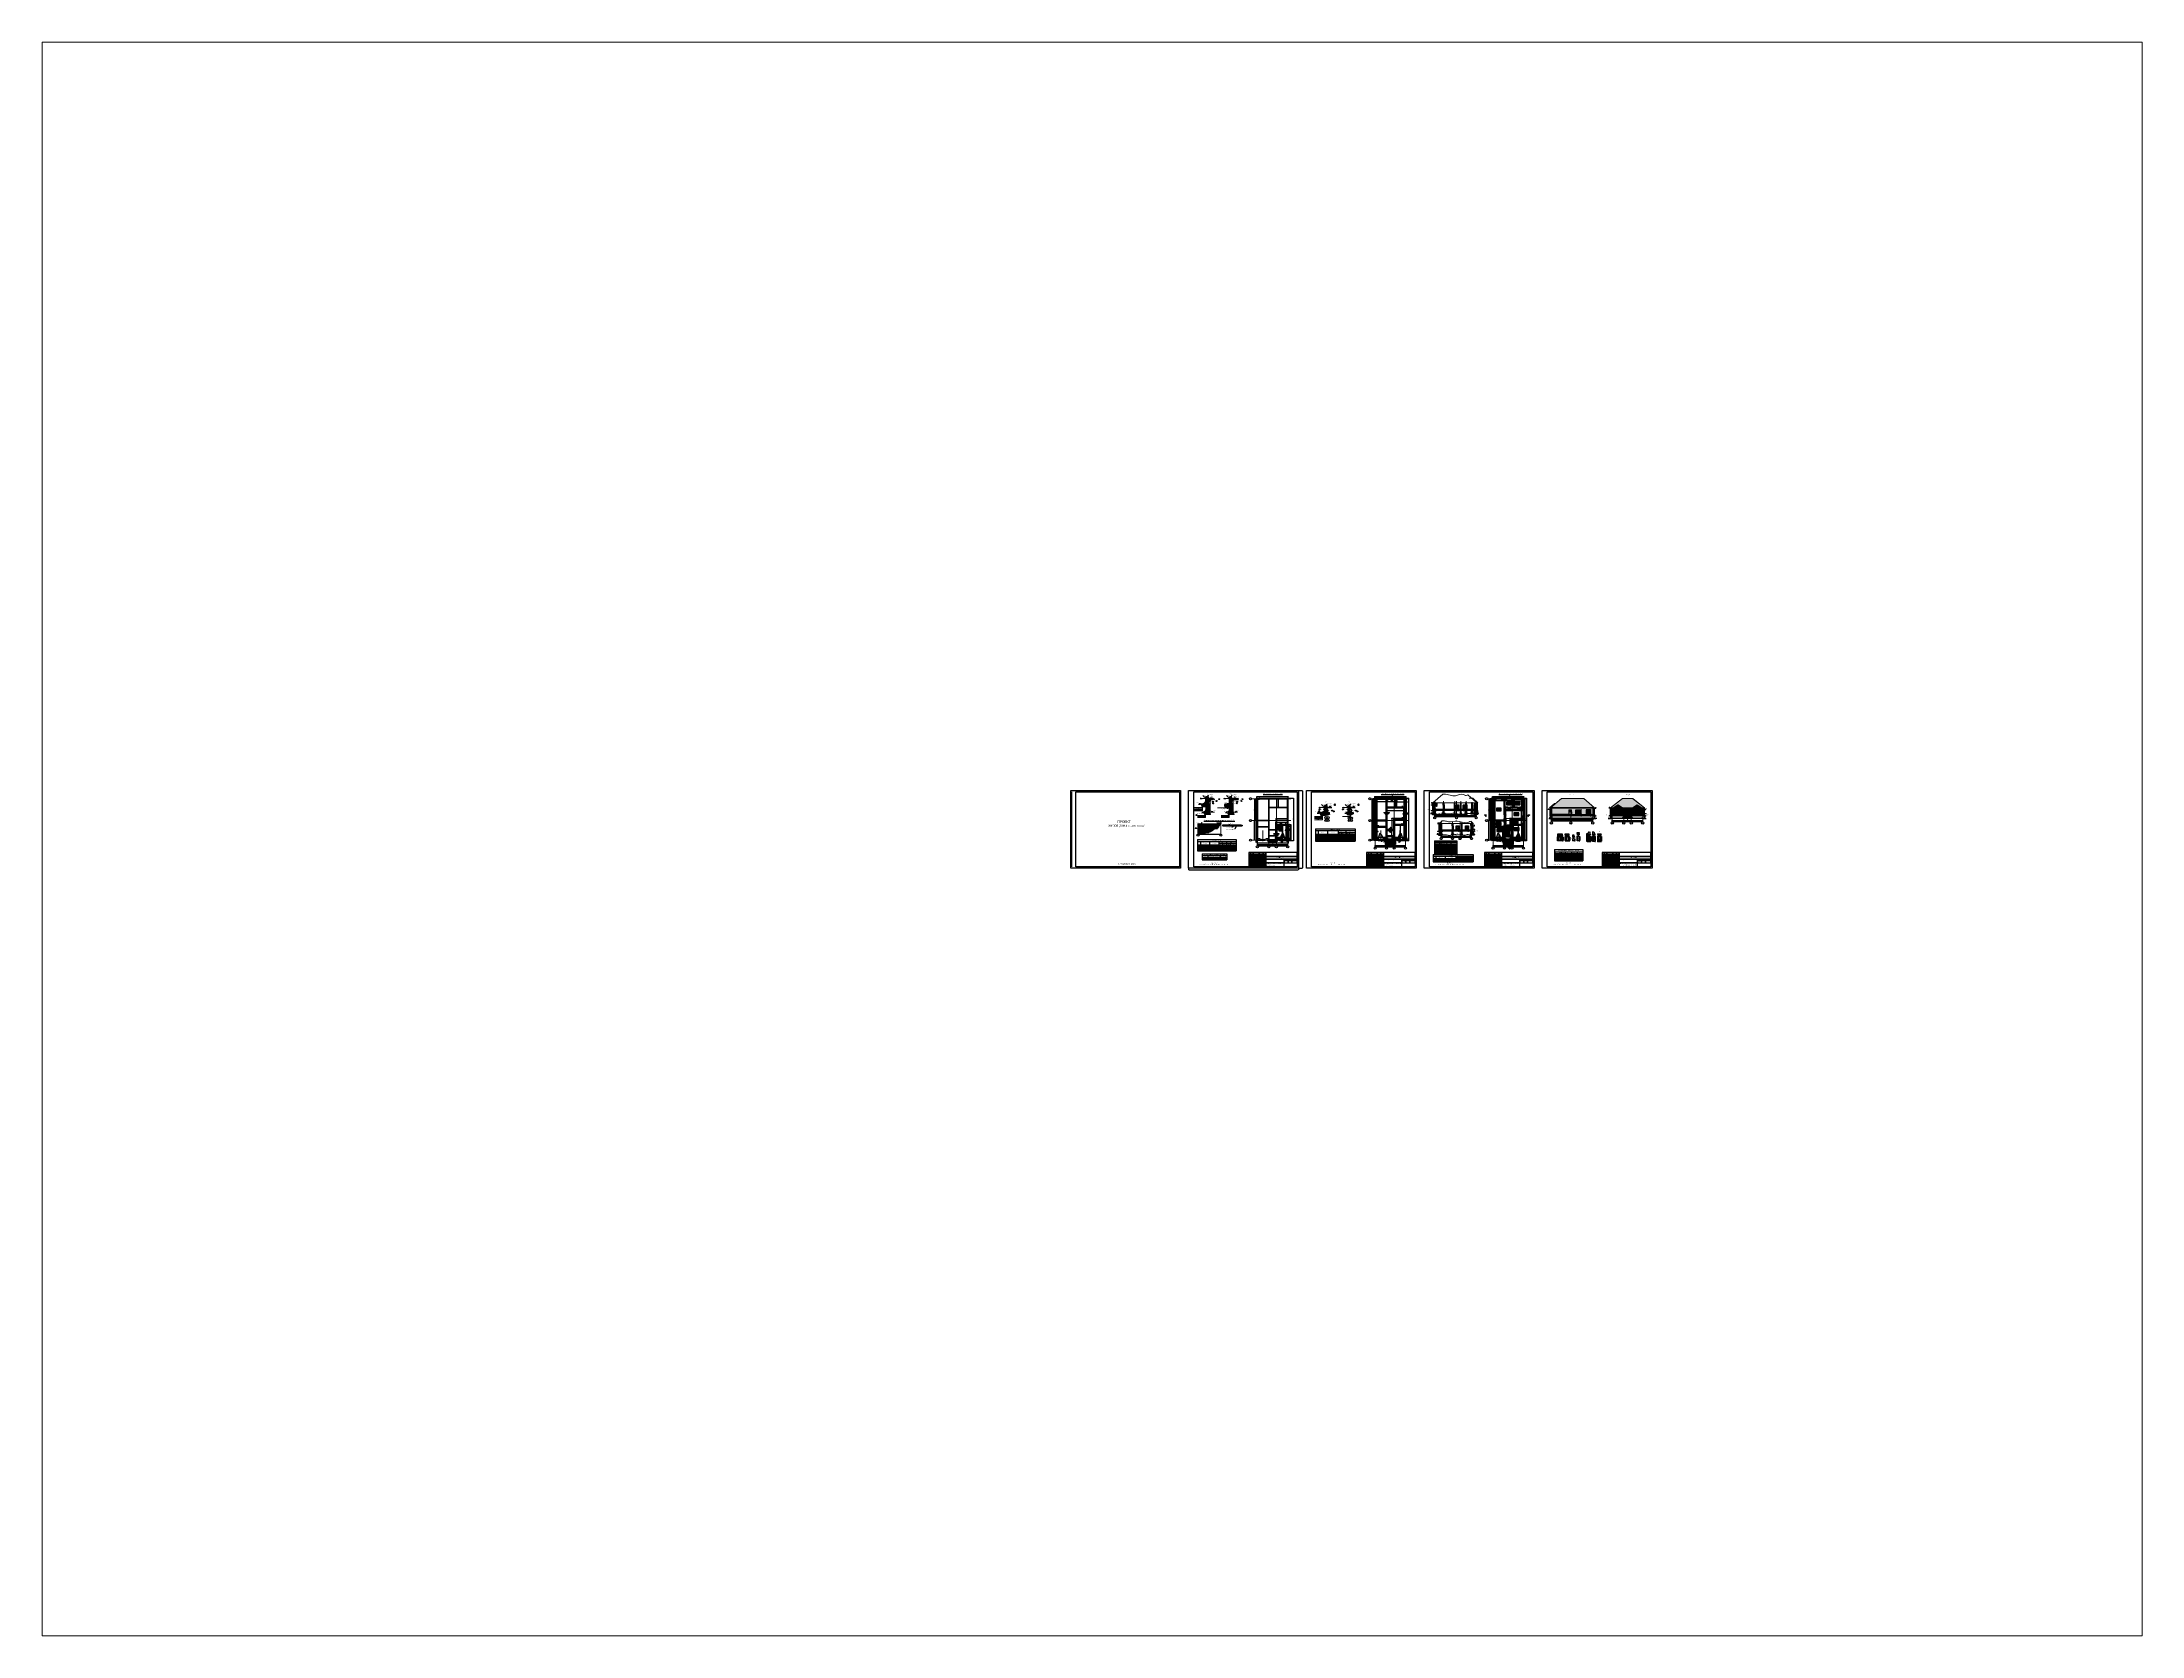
# Paper-space layout 'Layout2' of a CAD drawing. Header units: millimetres. Extents: x 26 to 231, y 20 to 176.
# The model-space entities are those that its viewports show. They can reach past a viewport. Long polylines and large blocks are cut down to what shows.
import ezdxf
from ezdxf import colors
from ezdxf.entities.mleader import LeaderData, LeaderLine
from ezdxf.enums import TextEntityAlignment as Align
from ezdxf.math import Vec2, Vec3

# ---------------------------------------------------------------- set-up
doc = ezdxf.new("R2010")
doc.units = ezdxf.units.MM
for name, pattern in [('ACAD_ISO02W100', [15, 12, -3]), ('CENTER2', [1.125, 0.75, -0.125, 0.125, -0.125]), ('DASHED2', [0.375, 0.25, -0.125])]:
    doc.linetypes.add(name, pattern=pattern)
for name, color, linetype, lineweight in [('ahsap', 222, 'Continuous', 13), ('OLCU', 7, 'Continuous', 13), ('Pencere No', 7, 'Continuous', 13), ('PERDE', 37, 'Continuous', 30), ('TUGLA', 21, 'Continuous', 25)]:
    doc.layers.add(name, color=color, linetype=linetype, lineweight=lineweight)
for name, color, linetype in [('AHSAP KAPI', 152, 'Continuous'), ('AKS', 252, 'CENTER2'), ('DENIZLIK', 174, 'Continuous'), ('PENCERE', 152, 'Continuous'), ('room_no', 7, 'Continuous'), ('Надписи', 211, 'Continuous'), ('Штамп', 222, 'Continuous')]:
    doc.layers.add(name, color=color, linetype=linetype)
doc.styles.add('1', font='ARIALN.TTF', dxfattribs={"width": 0.7})
doc.styles.add('CYRILLIC', font='cyriltlc.shx')
doc.styles.add('ROMANS', font='romans', dxfattribs={"width": 0.75})
doc.styles.add('TR', font='tsimplex.shx', dxfattribs={"width": 0.7})
doc.styles.add('YAZI', font='romans.shx')
doc.dimstyles.new('ISO-25', dxfattribs={"dimtxt": 100, "dimasz": 2.5, "dimexe": 1.25, "dimexo": 0.625, "dimtad": 1, "dimdec": 0, "dimtxsty": 'Standard', "dimcen": 2.5, "dimadec": 0, "dimazin": 0, "dimtfac": 1, "dimtdec": 0, "dimtmove": 0, "dimatfit": 3, "dimfxl": 0, "dimarcsym": 0})
doc.dimstyles.get("Standard").update_dxf_attribs({"dimtxt": 125, "dimasz": 60, "dimexe": 50, "dimexo": 50, "dimgap": 30, "dimtad": 1, "dimdec": 0, "dimzin": 0, "dimdsep": 46, "dimtxsty": 'TR', "dimblk": 'ARCHTICK', "dimcen": 90, "dimdle": 50, "dimclrt": 256, "dimadec": 0, "dimazin": 0, "dimtfac": 1, "dimtdec": 0, "dimtofl": 0, "dimtmove": 1, "dimatfit": 3, "dimldrblk": 'ARCHTICK', "dimfxl": 0, "dimtolj": 1, "dimtzin": 0, "dimarcsym": 0})
pattern_1 = [(45, (-510914.86, -62528.62), (-112.2532, 112.2532), []), (45, (-510802.6, -62528.62), (-112.2532, 112.2532), [198.4375, -39.6875, 0, -39.6875])]
pattern_2 = [(135, (-1235.02, 374.17), (-112.2532, -112.2532), []), (135, (-1235.02, 486.42), (-112.2532, -112.2532), [198.4375, -39.6875, 0, -39.6875])]
pattern_3 = [(45, (-501890.17, -62528.62), (-112.2532, 112.2532), []), (45, (-501777.92, -62528.62), (-112.2532, 112.2532), [198.4375, -39.6875, 0, -39.6875])]
pattern_4 = [(45, (-2141.7, 41.14), (-89.80256, 89.80256), []), (45, (-2051.89, 41.14), (-89.80256, 89.80256), [158.75, -31.75, 0, -31.75])]
pattern_5 = [(45, (-465592.45, -65920.53), (-112.2532, 112.2532), []), (45, (-465480.2, -65920.53), (-112.2532, 112.2532), [198.4375, -39.6875, 0, -39.6875])]
pattern_6 = [(45, (-456567.76, -65920.53), (-112.2532, 112.2532), []), (45, (-456455.51, -65920.53), (-112.2532, 112.2532), [198.4375, -39.6875, 0, -39.6875])]
pattern_7 = [(135, (-912.62, -3391.9), (-431.0523, 3e-14), [304.8, -304.8]), (135, (-876.7, -3356), (-431.0523, 3e-14), [304.8, -304.8]), (135, (-840.77, -3320.07), (-431.0523, 3e-14), [304.8, -304.8]), (135, (-804.85, -3284.15), (-431.0523, 3e-14), [304.8, -304.8]), (135, (-768.93, -3248.23), (-431.0523, 3e-14), [304.8, -304.8]), (135, (-733, -3212.3), (-431.0523, 3e-14), [304.8, -304.8]), (135, (-697.1, -3176.4), (-431.0523, 3e-14), [304.8, -304.8]), (45, (-1128.14, -3176.4), (431.0523, -3e-14), [304.8, -304.8]), (45, (-1164.06, -3140.47), (431.0523, -3e-14), [304.8, -304.8]), (45, (-1200, -3104.55), (431.0523, -3e-14), [304.8, -304.8]), (45, (-1235.9, -3068.62), (431.0523, -3e-14), [304.8, -304.8]), (45, (-1271.83, -3032.7), (431.0523, -3e-14), [304.8, -304.8]), (45, (-1307.75, -2996.78), (431.0523, -3e-14), [304.8, -304.8]), (45, (-1343.67, -2960.86), (431.0523, -3e-14), [304.8, -304.8])]
pattern_8 = [(45, (-912.62, -3391.91), (-112.2532, 112.2532), []), (45, (-800.36, -3391.91), (-112.2532, 112.2532), [198.4375, -39.6875, 0, -39.6875])]
pattern_9 = [(135, (-1235.02, 0), (-431.0523, 3e-14), [304.8, -304.8]), (135, (-1199.1, 35.92), (-431.0523, 3e-14), [304.8, -304.8]), (135, (-1163.18, 71.84), (-431.0523, 3e-14), [304.8, -304.8]), (135, (-1127.26, 107.76), (-431.0523, 3e-14), [304.8, -304.8]), (135, (-1091.34, 143.68), (-431.0523, 3e-14), [304.8, -304.8]), (135, (-1055.42, 179.6), (-431.0523, 3e-14), [304.8, -304.8]), (135, (-1019.5, 215.53), (-431.0523, 3e-14), [304.8, -304.8]), (45, (-1450.55, 215.53), (431.0523, -3e-14), [304.8, -304.8]), (45, (-1486.47, 251.45), (431.0523, -3e-14), [304.8, -304.8]), (45, (-1522.4, 287.37), (431.0523, -3e-14), [304.8, -304.8]), (45, (-1558.3, 323.3), (431.0523, -3e-14), [304.8, -304.8]), (45, (-1594.23, 359.2), (431.0523, -3e-14), [304.8, -304.8]), (45, (-1630.16, 395.13), (431.0523, -3e-14), [304.8, -304.8]), (45, (-1666.08, 431.05), (431.0523, -3e-14), [304.8, -304.8])]
pattern_10 = [(45, (-159577.82, -59475.04), (-56.1266, 56.1266), []), (45, (-159521.696, -59475.04), (-56.1266, 56.1266), [99.21875, -19.84375, 0, -19.84375])]
pattern_11 = [(45, (72762.095, -28210.73), (-56.1266, 56.1266), []), (45, (72818.22, -28210.73), (-56.1266, 56.1266), [99.21875, -19.84375, 0, -19.84375])]
pattern_12 = [(45, (27504.081, -6645.948), (-11.2253202, 11.2253202), []), (45, (27502.678, -6644.545), (-11.2253202, 11.2253202), []), (45, (27501.275, -6643.142), (-11.2253202, 11.2253202), []), (45, (27497.065, -6638.932), (-11.2253202, 11.2253202), [])]
pattern_13 = [(50, (-159577.82, -60776.24), (136.6385, -11.954314), [14.2875, -157.1625]), (355, (-159577.82, -60776.24), (-26.432566, 143.292634), [11.43, -125.73044]), (100.451445, (-159566.44, -60777.23), (110.205935, 131.338314), [12.14251, -133.567683]), (46.1842, (-159577.82, -60738.14), (203.30928, -31.53175), [21.43125, -235.74375]), (96.63556, (-159560.88, -60740.76), (178.0531, 185.5696), [18.21377, -200.3517]), (351.18415, (-159577.82, -60738.14), (178.0531, 185.5696), [17.14498, -188.5948]), (21, (-159558.77, -60747.66), (113.710793, -76.6989), [14.2875, -157.1625]), (326, (-159558.77, -60747.66), (46.35152, 138.140975), [11.43, -125.73]), (71.451445, (-159549.3, -60754.05), (160.062314, 61.442077), [12.14251, -133.56745]), (37.5, (-159577.822, -60776.236), (2.3164524, 63.416279), [0, -124.206, 0, -127.635, 0, -126.20625]), (7.5, (-159577.82, -60776.236), (50.114747, 75.135431), [0, -72.771, 0, -121.3485, 0, -48.10125]), (327.5, (-159620.304, -60776.236), (101.692946, -4.296558), [0, -47.625, 0, -148.59, 0, -197.1675]), (317.5, (-159639.35, -60776.24), (111.096886, 19.069868), [0, -61.9125, 0, -98.679, 0, -140.0175])]
pattern_14 = [(37.5, (-159577.822, -60776.236), (-0.8000156, 24.4706619), [0, -19.304, 0, -21.59, 0, -20.6375]), (7.5, (-159577.822, -60776.236), (22.476164, 35.841255), [0, -10.414, 0, -17.399, 0, -6.6675]), (327.5, (-159593.443, -60776.236), (39.5496185, 0.0718592), [0, -6.35, 0, -22.86, 0, -29.845]), (317.5, (-159593.443, -60776.236), (38.1778226, 11.146466), [0, -3.175, 0, -14.986, 0, -17.145])]
pattern_15 = [(135, (72762.1, -28210.73), (-215.52615, 1e-14), [152.4, -152.4]), (135, (72780.06, -28192.77), (-215.52615, 1e-14), [152.4, -152.4]), (135, (72798.02, -28174.81), (-215.52615, 1e-14), [152.4, -152.4]), (135, (72815.98, -28156.85), (-215.52615, 1e-14), [152.4, -152.4]), (135, (72833.94, -28138.89), (-215.52615, 1e-14), [152.4, -152.4]), (135, (72851.9, -28120.93), (-215.52615, 1e-14), [152.4, -152.4]), (135, (72869.86, -28102.97), (-215.52615, 1e-14), [152.4, -152.4]), (45, (72654.33, -28102.97), (215.52615, -1e-14), [152.4, -152.4]), (45, (72636.37, -28085.01), (215.52615, -1e-14), [152.4, -152.4]), (45, (72618.41, -28067.05), (215.52615, -1e-14), [152.4, -152.4]), (45, (72600.45, -28049.09), (215.52615, -1e-14), [152.4, -152.4]), (45, (72582.49, -28031.13), (215.52615, -1e-14), [152.4, -152.4]), (45, (72564.53, -28013.17), (215.52615, -1e-14), [152.4, -152.4]), (45, (72546.57, -27995.2), (215.52615, -1e-14), [152.4, -152.4])]
pattern_16 = [(45, (-151877.82, -59475.04), (-56.1266, 56.1266), []), (45, (-151821.696, -59475.04), (-56.1266, 56.1266), [99.21875, -19.84375, 0, -19.84375])]
pattern_17 = [(45, (-156177.82, -59475.04), (-56.1266, 56.1266), []), (45, (-156121.696, -59475.04), (-56.1266, 56.1266), [99.21875, -19.84375, 0, -19.84375])]
pattern_18 = [(45, (-147577.82, -59475.04), (-56.1266, 56.1266), []), (45, (-147521.696, -59475.04), (-56.1266, 56.1266), [99.21875, -19.84375, 0, -19.84375])]
pattern_19 = [(45, (-145277.82, -59475.04), (-56.1266, 56.1266), []), (45, (-145221.696, -59475.04), (-56.1266, 56.1266), [99.21875, -19.84375, 0, -19.84375])]
pattern_20 = [(45, (-149577.82, -59475.04), (-56.1266, 56.1266), []), (45, (-149521.696, -59475.04), (-56.1266, 56.1266), [99.21875, -19.84375, 0, -19.84375])]
pattern_21 = [(45, (-157147.69, -67404.96), (-56.1266, 56.1266), []), (45, (-157091.56, -67404.96), (-56.1266, 56.1266), [99.21875, -19.84375, 0, -19.84375])]
pattern_22 = [(45, (75192.23, -36140.65), (-56.1266, 56.1266), []), (45, (75248.35, -36140.65), (-56.1266, 56.1266), [99.21875, -19.84375, 0, -19.84375])]
pattern_23 = [(45, (29934.213, -14575.868), (-11.2253202, 11.2253202), []), (45, (29932.81, -14574.465), (-11.2253202, 11.2253202), []), (45, (29931.407, -14573.062), (-11.2253202, 11.2253202), []), (45, (29927.197, -14568.852), (-11.2253202, 11.2253202), [])]
pattern_24 = [(50, (-157147.69, -68706.16), (136.6385, -11.954314), [14.2875, -157.1625]), (355, (-157147.69, -68706.16), (-26.432566, 143.292634), [11.43, -125.73044]), (100.451445, (-157136.3, -68707.15), (110.205935, 131.338314), [12.14251, -133.56768]), (46.1842, (-157147.69, -68668.06), (203.30928, -31.53175), [21.43125, -235.74375]), (96.63556, (-157130.75, -68670.68), (178.0531, 185.5696), [18.21377, -200.3517]), (351.18415, (-157147.7, -68668.06), (178.0531, 185.5696), [17.14498, -188.5948]), (21, (-157128.64, -68677.58), (113.710793, -76.6989), [14.2875, -157.1625]), (326, (-157128.64, -68677.58), (46.35152, 138.140975), [11.43, -125.73]), (71.451445, (-157119.16, -68683.97), (160.062314, 61.442077), [12.14251, -133.56745]), (37.5, (-157147.69, -68706.156), (2.3164524, 63.416279), [0, -124.206, 0, -127.635, 0, -126.20625]), (7.5, (-157147.69, -68706.156), (50.114747, 75.135431), [0, -72.771, 0, -121.3485, 0, -48.10125]), (327.5, (-157190.17, -68706.156), (101.692946, -4.296558), [0, -47.625, 0, -148.59, 0, -197.1675]), (317.5, (-157209.22, -68706.16), (111.096886, 19.069868), [0, -61.9125, 0, -98.679, 0, -140.0175])]
pattern_25 = [(37.5, (-157147.69, -68706.156), (-0.8000156, 24.4706619), [0, -19.304, 0, -21.59, 0, -20.6375]), (7.5, (-157147.69, -68706.156), (22.476164, 35.841255), [0, -10.414, 0, -17.399, 0, -6.6675]), (327.5, (-157163.312, -68706.156), (39.5496185, 0.0718592), [0, -6.35, 0, -22.86, 0, -29.845]), (317.5, (-157163.31, -68706.156), (38.1778226, 11.146466), [0, -3.175, 0, -14.986, 0, -17.145])]
pattern_26 = [(135, (75192.23, -36140.65), (-215.52615, 1e-14), [152.4, -152.4]), (135, (75210.19, -36122.69), (-215.52615, 1e-14), [152.4, -152.4]), (135, (75228.15, -36104.73), (-215.52615, 1e-14), [152.4, -152.4]), (135, (75246.11, -36086.77), (-215.52615, 1e-14), [152.4, -152.4]), (135, (75264.07, -36068.81), (-215.52615, 1e-14), [152.4, -152.4]), (135, (75282.03, -36050.85), (-215.52615, 1e-14), [152.4, -152.4]), (135, (75299.99, -36032.89), (-215.52615, 1e-14), [152.4, -152.4]), (45, (75084.46, -36032.89), (215.52615, -1e-14), [152.4, -152.4]), (45, (75066.5, -36014.93), (215.52615, -1e-14), [152.4, -152.4]), (45, (75048.54, -35996.97), (215.52615, -1e-14), [152.4, -152.4]), (45, (75030.58, -35979), (215.52615, -1e-14), [152.4, -152.4]), (45, (75012.62, -35961.05), (215.52615, -1e-14), [152.4, -152.4]), (45, (74994.66, -35943.09), (215.52615, -1e-14), [152.4, -152.4]), (45, (74976.7, -35925.13), (215.52615, -1e-14), [152.4, -152.4])]
pattern_27 = [(45, (-152747.69, -67404.96), (-56.1266, 56.1266), []), (45, (-152691.56, -67404.96), (-56.1266, 56.1266), [99.21875, -19.84375, 0, -19.84375])]
pattern_28 = [(45, (-149147.69, -67404.96), (-56.1266, 56.1266), []), (45, (-149091.56, -67404.96), (-56.1266, 56.1266), [99.21875, -19.84375, 0, -19.84375])]
pattern_29 = [(45, (-160954.76, -61434.665), (-56.1266, 56.1266), []), (45, (-160898.63, -61434.665), (-56.1266, 56.1266), [99.21875, -19.84375, 0, -19.84375])]
pattern_30 = [(45, (-91750.71, -61434.665), (-56.1266, 56.1266), []), (45, (-91694.59, -61434.665), (-56.1266, 56.1266), [99.21875, -19.84375, 0, -19.84375])]
pattern_31 = [(135, (0, 0), (-112.2532, 7e-15), [79.375, -79.375]), (225, (-56.13, 56.13), (-7e-15, -112.2532), [79.375, -79.375])]
pattern_32 = [(90, (0, 0), (-79.375, 79.375), [79.375, -79.375]), (180, (5e-15, 79.375), (-79.375, -79.375), [79.375, -79.375])]

# ---------------------------------------------------------------- blocks, each defined once
blk = doc.blocks.new('*D79')
at = {"layer": 'ahsap', "color": 0, "lineweight": -2}
for p, q in [((10811, -73845), (10811, -74429)), ((10936, -74429), (52686, -74429)), ((52811, -73845), (52811, -74429))]:
    blk.add_line(p, q, dxfattribs=at)
at = {"layer": 'ahsap', "color": 0}
for points in [[(10936, -74408), (10936, -74450), (10811, -74429)], [(52686, -74408), (52686, -74450), (52811, -74429)]]:
    blk.add_solid(points, dxfattribs=at)
at = {"layer": 'DEFPOINTS', "color": 0}
for p in [(10811, -73844), (52811, -73844), (52811, -74429)]:
    blk.add_point(p, dxfattribs=at)
at = {"layer": 'ahsap', "color": 0, "insert": (31811, -74316), "char_height": 125, "attachment_point": 5}
blk.add_mtext('42000', dxfattribs=at)
blk = doc.blocks.new('*D80')
at = {"layer": 'ahsap', "color": 0, "lineweight": -2}
for p, q in [((52812, -44144), (54296, -44144)), ((54296, -44269), (54296, -73719)), ((52812, -73844), (54296, -73844))]:
    blk.add_line(p, q, dxfattribs=at)
at = {"layer": 'ahsap', "color": 0}
for points in [[(54275, -44269), (54317, -44269), (54296, -44144)], [(54275, -73719), (54317, -73719), (54296, -73844)]]:
    blk.add_solid(points, dxfattribs=at)
at = {"layer": 'DEFPOINTS', "color": 0}
for p in [(52811, -44144), (52811, -73844), (54296, -73844)]:
    blk.add_point(p, dxfattribs=at)
at = {"layer": 'ahsap', "color": 0, "insert": (54183, -58994), "char_height": 125, "attachment_point": 5, "rotation": 90}
blk.add_mtext('29700', dxfattribs=at)
blk = doc.blocks.new('_ArchTick')
at = {"color": 0, "linetype": 'ByBlock', "const_width": 0.15}
blk.add_lwpolyline([(-0.5, -0.5), (0.5, 0.5)], dxfattribs=at)
blk = doc.blocks.new('*D83')
at = {"layer": 'DEFPOINTS', "color": 0}
for p in [(48903, -47127), (46553, -63327), (50874, -63327)]:
    blk.add_point(p, dxfattribs=at)
at = {"layer": 'OLCU', "color": 0, "lineweight": -2}
for p, q in [((48953, -47127), (50924, -47127)), ((50874, -47077), (50874, -63377)), ((46603, -63327), (50924, -63327))]:
    blk.add_line(p, q, dxfattribs=at)
at = {"layer": 'OLCU', "color": 0, "lineweight": -2, "xscale": 60, "yscale": 60, "zscale": 60}
for p, rotation in [((50874, -47127), 90), ((50874, -63327), 270)]:
    blk.add_blockref('_ArchTick', p, dxfattribs=dict(at, rotation=rotation))
at = {"layer": 'OLCU', "insert": (50699, -55227), "char_height": 200, "attachment_point": 5, "rotation": 90}
blk.add_mtext('\\A1;16200', dxfattribs=at)
blk = doc.blocks.new('*D82')
at = {"layer": 'DEFPOINTS', "color": 0}
for p in [(36903, -47127), (48903, -46517), (48903, -47127)]:
    blk.add_point(p, dxfattribs=at)
at = {"layer": 'OLCU', "color": 0, "lineweight": -2}
for p, q in [((36853, -46517), (48953, -46517)), ((36903, -47077), (36903, -46467)), ((48903, -47077), (48903, -46467))]:
    blk.add_line(p, q, dxfattribs=at)
at = {"layer": 'OLCU', "color": 0, "lineweight": -2, "xscale": 60, "yscale": 60, "zscale": 60, "rotation": 180}
blk.add_blockref('_ArchTick', (36903, -46517), dxfattribs=at)
at = {"layer": 'OLCU', "color": 0, "lineweight": -2, "xscale": 60, "yscale": 60, "zscale": 60}
blk.add_blockref('_ArchTick', (48903, -46517), dxfattribs=at)
at = {"layer": 'OLCU', "insert": (42903, -46342), "char_height": 200, "attachment_point": 5}
blk.add_mtext('\\A1;12000', dxfattribs=at)
blk = doc.blocks.new('*D84')
at = {"layer": 'DEFPOINTS', "color": 0}
for p in [(36903, -47327), (36547, -63127), (36903, -63127)]:
    blk.add_point(p, dxfattribs=at)
at = {"layer": 'OLCU', "color": 0, "lineweight": -2}
for p, q in [((36853, -47327), (36497, -47327)), ((36547, -47277), (36547, -63177)), ((36853, -63127), (36497, -63127))]:
    blk.add_line(p, q, dxfattribs=at)
at = {"layer": 'OLCU', "color": 0, "lineweight": -2, "xscale": 60, "yscale": 60, "zscale": 60}
for p, rotation in [((36547, -47327), 90), ((36547, -63127), 270)]:
    blk.add_blockref('_ArchTick', p, dxfattribs=dict(at, rotation=rotation))
at = {"layer": 'OLCU', "insert": (36372, -55227), "char_height": 200, "attachment_point": 5, "rotation": 90}
blk.add_mtext('\\A1;15800', dxfattribs=at)
blk = doc.blocks.new('*D85')
at = {"layer": 'DEFPOINTS', "color": 0}
for p in [(37103, -65270), (48703, -64778), (48703, -65270)]:
    blk.add_point(p, dxfattribs=at)
at = {"layer": 'OLCU', "color": 0, "lineweight": -2}
for p, q in [((37053, -64778), (48753, -64778)), ((37103, -65220), (37103, -64728)), ((48703, -65220), (48703, -64728))]:
    blk.add_line(p, q, dxfattribs=at)
at = {"layer": 'OLCU', "color": 0, "lineweight": -2, "xscale": 60, "yscale": 60, "zscale": 60, "rotation": 180}
blk.add_blockref('_ArchTick', (37103, -64778), dxfattribs=at)
at = {"layer": 'OLCU', "color": 0, "lineweight": -2, "xscale": 60, "yscale": 60, "zscale": 60}
blk.add_blockref('_ArchTick', (48703, -64778), dxfattribs=at)
at = {"layer": 'OLCU', "insert": (42903, -64603), "char_height": 200, "attachment_point": 5}
blk.add_mtext('\\A1;11600', dxfattribs=at)
blk = doc.blocks.new('_Oblique')
at = {"color": 0, "linetype": 'ByBlock', "lineweight": -2}
blk.add_line((-0.5, -0.5), (0.5, 0.5), dxfattribs=at)
blk = doc.blocks.new('*D86')
at = {"layer": 'ahsap', "color": 0, "lineweight": -2}
for p, q in [((46558, -62927), (46807, -62927)), ((48498, -57427), (46757, -57427)), ((46782, -62927), (46782, -57427))]:
    blk.add_line(p, q, dxfattribs=at)
at = {"layer": 'DEFPOINTS', "color": 0}
for p in [(46553, -62927), (46782, -57427), (48503, -57427)]:
    blk.add_point(p, dxfattribs=at)
at = {"layer": 'ahsap', "color": 0, "lineweight": -2, "xscale": 40, "yscale": 40, "zscale": 40}
for p, rotation in [((46782, -57427), 90), ((46782, -62927), 270)]:
    blk.add_blockref('_Oblique', p, dxfattribs=dict(at, rotation=rotation))
at = {"layer": 'ahsap', "color": 0, "insert": (46682, -60177), "char_height": 150, "attachment_point": 5, "rotation": 90}
blk.add_mtext('5500', dxfattribs=at)
blk = doc.blocks.new('*D87')
at = {"layer": 'ahsap', "color": 0, "lineweight": -2}
for p, q in [((44503, -62522), (44503, -61920)), ((44503, -61945), (48503, -61945)), ((48503, -62522), (48503, -61920))]:
    blk.add_line(p, q, dxfattribs=at)
at = {"layer": 'DEFPOINTS', "color": 0}
for p in [(44503, -62527), (48503, -61945), (48503, -62527)]:
    blk.add_point(p, dxfattribs=at)
at = {"layer": 'ahsap', "color": 0, "lineweight": -2, "xscale": 40, "yscale": 40, "zscale": 40, "rotation": 180}
blk.add_blockref('_Oblique', (44503, -61945), dxfattribs=at)
at = {"layer": 'ahsap', "color": 0, "lineweight": -2, "xscale": 40, "yscale": 40, "zscale": 40}
blk.add_blockref('_Oblique', (48503, -61945), dxfattribs=at)
at = {"layer": 'ahsap', "color": 0, "insert": (46503, -61845), "char_height": 150, "attachment_point": 5}
blk.add_mtext('4000', dxfattribs=at)
blk = doc.blocks.new('*D88')
at = {"layer": 'ahsap', "color": 0, "lineweight": -2}
for p, q in [((48498, -57127), (47959, -57127)), ((48498, -57427), (47959, -57427)), ((47984, -57127), (47984, -56687)), ((47984, -57427), (47984, -57127))]:
    blk.add_line(p, q, dxfattribs=at)
at = {"layer": 'DEFPOINTS', "color": 0}
for p in [(47984, -57427), (48503, -57127), (48503, -57427)]:
    blk.add_point(p, dxfattribs=at)
at = {"layer": 'ahsap', "color": 0, "lineweight": -2, "xscale": 40, "yscale": 40, "zscale": 40}
for p, rotation in [((47984, -57127), 90), ((47984, -57427), 270)]:
    blk.add_blockref('_Oblique', p, dxfattribs=dict(at, rotation=rotation))
at = {"layer": 'ahsap', "color": 0, "insert": (47884, -56887), "char_height": 150, "attachment_point": 5, "rotation": 90}
blk.add_mtext('300', dxfattribs=at)
blk = doc.blocks.new('*D89')
at = {"layer": 'ahsap', "color": 0, "lineweight": -2}
for p, q in [((37308, -47127), (37885, -47127)), ((37308, -47527), (37885, -47527)), ((37860, -47527), (37860, -47127))]:
    blk.add_line(p, q, dxfattribs=at)
at = {"layer": 'DEFPOINTS', "color": 0}
for p in [(37303, -47127), (37303, -47527), (37860, -47127)]:
    blk.add_point(p, dxfattribs=at)
at = {"layer": 'ahsap', "color": 0, "lineweight": -2, "xscale": 40, "yscale": 40, "zscale": 40}
for p, rotation in [((37860, -47127), 90), ((37860, -47527), 270)]:
    blk.add_blockref('_Oblique', p, dxfattribs=dict(at, rotation=rotation))
at = {"layer": 'ahsap', "color": 0, "insert": (37760, -47327), "char_height": 150, "attachment_point": 5, "rotation": 90}
blk.add_mtext('400', dxfattribs=at)
blk = doc.blocks.new('*D90')
at = {"layer": 'ahsap', "color": 0, "lineweight": -2}
for p, q in [((48503, -57432), (48503, -57841)), ((48503, -57816), (48903, -57816)), ((48903, -57435), (48903, -57841)), ((48903, -57816), (49343, -57816))]:
    blk.add_line(p, q, dxfattribs=at)
at = {"layer": 'DEFPOINTS', "color": 0}
for p in [(48503, -57427), (48903, -57430), (48903, -57816)]:
    blk.add_point(p, dxfattribs=at)
at = {"layer": 'ahsap', "color": 0, "lineweight": -2, "xscale": 40, "yscale": 40, "zscale": 40, "rotation": 180}
blk.add_blockref('_Oblique', (48503, -57816), dxfattribs=at)
at = {"layer": 'ahsap', "color": 0, "lineweight": -2, "xscale": 40, "yscale": 40, "zscale": 40}
blk.add_blockref('_Oblique', (48903, -57816), dxfattribs=at)
at = {"layer": 'ahsap', "color": 0, "insert": (49143, -57716), "char_height": 150, "attachment_point": 5}
blk.add_mtext('400', dxfattribs=at)
blk = doc.blocks.new('*D91')
at = {"layer": 'ahsap', "color": 0, "lineweight": -2}
for p, q in [((48448, -57427), (47959, -57427)), ((48498, -62527), (47959, -62527)), ((47984, -57427), (47984, -62527))]:
    blk.add_line(p, q, dxfattribs=at)
at = {"layer": 'DEFPOINTS', "color": 0}
for p in [(47984, -62527), (48453, -57427), (48503, -62527)]:
    blk.add_point(p, dxfattribs=at)
at = {"layer": 'ahsap', "color": 0, "lineweight": -2, "xscale": 40, "yscale": 40, "zscale": 40}
for p, rotation in [((47984, -57427), 90), ((47984, -62527), 270)]:
    blk.add_blockref('_Oblique', p, dxfattribs=dict(at, rotation=rotation))
at = {"layer": 'ahsap', "color": 0, "insert": (47884, -59977), "char_height": 150, "attachment_point": 5, "rotation": 90}
blk.add_mtext('5100', dxfattribs=at)
blk = doc.blocks.new('*D92')
at = {"layer": 'ahsap', "color": 0, "lineweight": -2}
for p, q in [((46558, -63327), (49475, -63327)), ((48258, -62927), (49475, -62927)), ((49450, -63327), (49450, -62927))]:
    blk.add_line(p, q, dxfattribs=at)
at = {"layer": 'DEFPOINTS', "color": 0}
for p in [(46553, -63327), (48253, -62927), (49450, -62927)]:
    blk.add_point(p, dxfattribs=at)
at = {"layer": 'ahsap', "color": 0, "lineweight": -2, "xscale": 40, "yscale": 40, "zscale": 40}
for p, rotation in [((49450, -62927), 90), ((49450, -63327), 270)]:
    blk.add_blockref('_Oblique', p, dxfattribs=dict(at, rotation=rotation))
at = {"layer": 'ahsap', "color": 0, "insert": (49350, -63127), "char_height": 150, "attachment_point": 5, "rotation": 90}
blk.add_mtext('400', dxfattribs=at)
blk = doc.blocks.new('*D93')
at = {"layer": 'ahsap', "color": 0, "lineweight": -2}
for p, q in [((47853, -62522), (47853, -62370)), ((48503, -62395), (47853, -62395)), ((48503, -62522), (48503, -62370))]:
    blk.add_line(p, q, dxfattribs=at)
at = {"layer": 'DEFPOINTS', "color": 0}
for p in [(47853, -62395), (47853, -62527), (48503, -62527)]:
    blk.add_point(p, dxfattribs=at)
at = {"layer": 'ahsap', "color": 0, "lineweight": -2, "xscale": 40, "yscale": 40, "zscale": 40, "rotation": 180}
blk.add_blockref('_Oblique', (47853, -62395), dxfattribs=at)
at = {"layer": 'ahsap', "color": 0, "lineweight": -2, "xscale": 40, "yscale": 40, "zscale": 40}
blk.add_blockref('_Oblique', (48503, -62395), dxfattribs=at)
at = {"layer": 'ahsap', "color": 0, "insert": (48178, -62295), "char_height": 150, "attachment_point": 5}
blk.add_mtext('650', dxfattribs=at)
blk = doc.blocks.new('*D94')
at = {"layer": 'ahsap', "color": 0, "lineweight": -2}
for p, q in [((44503, -62522), (44503, -62366)), ((45253, -62391), (44503, -62391)), ((45253, -62522), (45253, -62366))]:
    blk.add_line(p, q, dxfattribs=at)
at = {"layer": 'DEFPOINTS', "color": 0}
for p in [(44503, -62391), (44503, -62527), (45253, -62527)]:
    blk.add_point(p, dxfattribs=at)
at = {"layer": 'ahsap', "color": 0, "lineweight": -2, "xscale": 40, "yscale": 40, "zscale": 40, "rotation": 180}
blk.add_blockref('_Oblique', (44503, -62391), dxfattribs=at)
at = {"layer": 'ahsap', "color": 0, "lineweight": -2, "xscale": 40, "yscale": 40, "zscale": 40}
blk.add_blockref('_Oblique', (45253, -62391), dxfattribs=at)
at = {"layer": 'ahsap', "color": 0, "insert": (44878, -62291), "char_height": 150, "attachment_point": 5}
blk.add_mtext('750', dxfattribs=at)
blk = doc.blocks.new('*D95')
at = {"layer": 'ahsap', "color": 0, "lineweight": -2}
blk.add_line((46425, -60893), (45579, -62712), dxfattribs=at)
at = {"layer": 'DEFPOINTS', "color": 0}
for p in [(45579, -62712), (46553, -60618)]:
    blk.add_point(p, dxfattribs=at)
at = {"layer": 'ahsap', "color": 0, "lineweight": -2, "xscale": 40, "yscale": 40, "zscale": 40, "rotation": 245.0432815342394}
blk.add_blockref('_Oblique', (45579, -62712), dxfattribs=at)
at = {"layer": 'ahsap', "color": 0, "insert": (46192, -61157), "char_height": 150, "attachment_point": 5, "rotation": 65.043282}
blk.add_mtext('R2310', dxfattribs=at)
blk = doc.blocks.new('*D96')
at = {"layer": 'ahsap', "color": 0, "lineweight": -2}
blk.add_line((46878, -60437), (47819, -63111), dxfattribs=at)
at = {"layer": 'DEFPOINTS', "color": 0}
for p in [(46553, -59514), (47819, -63111)]:
    blk.add_point(p, dxfattribs=at)
at = {"layer": 'ahsap', "color": 0, "lineweight": -2, "xscale": 40, "yscale": 40, "zscale": 40, "rotation": 289.3931102363243}
blk.add_blockref('_Oblique', (47819, -63111), dxfattribs=at)
at = {"layer": 'ahsap', "color": 0, "insert": (47089, -60734), "char_height": 150, "attachment_point": 5, "rotation": 289.39311}
blk.add_mtext('R3813', dxfattribs=at)
blk = doc.blocks.new('*D97')
at = {"layer": 'ahsap', "color": 0, "lineweight": -2}
for p, q in [((48503, -62522), (48503, -62370)), ((48503, -62395), (48903, -62395)), ((48903, -62522), (48903, -62370)), ((48903, -62395), (49343, -62395))]:
    blk.add_line(p, q, dxfattribs=at)
at = {"layer": 'DEFPOINTS', "color": 0}
for p in [(48503, -62527), (48903, -62395), (48903, -62527)]:
    blk.add_point(p, dxfattribs=at)
at = {"layer": 'ahsap', "color": 0, "lineweight": -2, "xscale": 40, "yscale": 40, "zscale": 40, "rotation": 180}
blk.add_blockref('_Oblique', (48503, -62395), dxfattribs=at)
at = {"layer": 'ahsap', "color": 0, "lineweight": -2, "xscale": 40, "yscale": 40, "zscale": 40}
blk.add_blockref('_Oblique', (48903, -62395), dxfattribs=at)
at = {"layer": 'ahsap', "color": 0, "insert": (49143, -62295), "char_height": 150, "attachment_point": 5}
blk.add_mtext('400', dxfattribs=at)
blk = doc.blocks.new('*D98')
at = {"layer": 'ahsap', "color": 0, "lineweight": -2}
for p, q in [((44203, -62391), (43763, -62391)), ((44203, -62480), (44203, -62366)), ((44503, -62391), (44203, -62391)), ((44503, -62517), (44503, -62366))]:
    blk.add_line(p, q, dxfattribs=at)
at = {"layer": 'DEFPOINTS', "color": 0}
for p in [(44203, -62391), (44203, -62485), (44503, -62522)]:
    blk.add_point(p, dxfattribs=at)
at = {"layer": 'ahsap', "color": 0, "lineweight": -2, "xscale": 40, "yscale": 40, "zscale": 40, "rotation": 180}
blk.add_blockref('_Oblique', (44203, -62391), dxfattribs=at)
at = {"layer": 'ahsap', "color": 0, "lineweight": -2, "xscale": 40, "yscale": 40, "zscale": 40}
blk.add_blockref('_Oblique', (44503, -62391), dxfattribs=at)
at = {"layer": 'ahsap', "color": 0, "insert": (43963, -62291), "char_height": 150, "attachment_point": 5}
blk.add_mtext('300', dxfattribs=at)
blk = doc.blocks.new('*D99')
at = {"layer": 'ahsap', "color": 0, "lineweight": -2}
for p, q in [((48253, -62932), (48253, -63540)), ((48253, -63515), (48903, -63515)), ((48903, -62932), (48903, -63540))]:
    blk.add_line(p, q, dxfattribs=at)
at = {"layer": 'DEFPOINTS', "color": 0}
for p in [(48253, -62927), (48903, -62927), (48903, -63515)]:
    blk.add_point(p, dxfattribs=at)
at = {"layer": 'ahsap', "color": 0, "lineweight": -2, "xscale": 40, "yscale": 40, "zscale": 40, "rotation": 180}
blk.add_blockref('_Oblique', (48253, -63515), dxfattribs=at)
at = {"layer": 'ahsap', "color": 0, "lineweight": -2, "xscale": 40, "yscale": 40, "zscale": 40}
blk.add_blockref('_Oblique', (48903, -63515), dxfattribs=at)
at = {"layer": 'ahsap', "color": 0, "insert": (48578, -63415), "char_height": 150, "attachment_point": 5}
blk.add_mtext('650', dxfattribs=at)
blk = doc.blocks.new('*D110')
at = {"layer": 'DEFPOINTS', "color": 0}
for p in [(93903, -47127), (91553, -63327), (94874, -63327)]:
    blk.add_point(p, dxfattribs=at)
at = {"layer": 'OLCU', "color": 0, "lineweight": -2}
for p, q in [((93953, -47127), (94924, -47127)), ((94874, -47077), (94874, -63377)), ((91603, -63327), (94924, -63327))]:
    blk.add_line(p, q, dxfattribs=at)
at = {"layer": 'OLCU', "color": 0, "lineweight": -2, "xscale": 60, "yscale": 60, "zscale": 60}
for p, rotation in [((94874, -47127), 90), ((94874, -63327), 270)]:
    blk.add_blockref('_ArchTick', p, dxfattribs=dict(at, rotation=rotation))
at = {"layer": 'OLCU', "insert": (94699, -55227), "char_height": 200, "attachment_point": 5, "rotation": 90}
blk.add_mtext('\\A1;16200', dxfattribs=at)
blk = doc.blocks.new('*D100')
at = {"layer": 'DEFPOINTS', "color": 0}
for p in [(81903, -47127), (93903, -46517), (93903, -47127)]:
    blk.add_point(p, dxfattribs=at)
at = {"layer": 'OLCU', "color": 0, "lineweight": -2}
for p, q in [((81853, -46517), (93953, -46517)), ((81903, -47077), (81903, -46467)), ((93903, -47077), (93903, -46467))]:
    blk.add_line(p, q, dxfattribs=at)
at = {"layer": 'OLCU', "color": 0, "lineweight": -2, "xscale": 60, "yscale": 60, "zscale": 60, "rotation": 180}
blk.add_blockref('_ArchTick', (81903, -46517), dxfattribs=at)
at = {"layer": 'OLCU', "color": 0, "lineweight": -2, "xscale": 60, "yscale": 60, "zscale": 60}
blk.add_blockref('_ArchTick', (93903, -46517), dxfattribs=at)
at = {"layer": 'OLCU', "insert": (87903, -46342), "char_height": 200, "attachment_point": 5}
blk.add_mtext('\\A1;12000', dxfattribs=at)
blk = doc.blocks.new('*D101')
at = {"layer": 'DEFPOINTS', "color": 0}
for p in [(81903, -47327), (81309, -63127), (81903, -63127)]:
    blk.add_point(p, dxfattribs=at)
at = {"layer": 'OLCU', "color": 0, "lineweight": -2}
for p, q in [((81853, -47327), (81259, -47327)), ((81309, -47277), (81309, -63177)), ((81853, -63127), (81259, -63127))]:
    blk.add_line(p, q, dxfattribs=at)
at = {"layer": 'OLCU', "color": 0, "lineweight": -2, "xscale": 60, "yscale": 60, "zscale": 60}
for p, rotation in [((81309, -47327), 90), ((81309, -63127), 270)]:
    blk.add_blockref('_ArchTick', p, dxfattribs=dict(at, rotation=rotation))
at = {"layer": 'OLCU', "insert": (81134, -55227), "char_height": 200, "attachment_point": 5, "rotation": 90}
blk.add_mtext('\\A1;15800', dxfattribs=at)
blk = doc.blocks.new('*D102')
at = {"layer": 'DEFPOINTS', "color": 0}
for p in [(82103, -65820), (93703, -65240), (93703, -65820)]:
    blk.add_point(p, dxfattribs=at)
at = {"layer": 'OLCU', "color": 0, "lineweight": -2}
for p, q in [((82053, -65240), (93753, -65240)), ((82103, -65770), (82103, -65190)), ((93703, -65770), (93703, -65190))]:
    blk.add_line(p, q, dxfattribs=at)
at = {"layer": 'OLCU', "color": 0, "lineweight": -2, "xscale": 60, "yscale": 60, "zscale": 60, "rotation": 180}
blk.add_blockref('_ArchTick', (82103, -65240), dxfattribs=at)
at = {"layer": 'OLCU', "color": 0, "lineweight": -2, "xscale": 60, "yscale": 60, "zscale": 60}
blk.add_blockref('_ArchTick', (93703, -65240), dxfattribs=at)
at = {"layer": 'OLCU', "insert": (87903, -65065), "char_height": 200, "attachment_point": 5}
blk.add_mtext('\\A1;11600', dxfattribs=at)
blk = doc.blocks.new('*D111')
at = {"layer": 'ahsap', "color": 0, "lineweight": -2}
for p, q in [((90203, -47532), (90203, -48497)), ((93503, -47532), (93503, -48497)), ((90203, -48472), (93503, -48472))]:
    blk.add_line(p, q, dxfattribs=at)
at = {"layer": 'DEFPOINTS', "color": 0}
for p in [(90203, -47527), (93503, -47527), (93503, -48472)]:
    blk.add_point(p, dxfattribs=at)
at = {"layer": 'ahsap', "color": 0, "lineweight": -2, "xscale": 75, "yscale": 75, "zscale": 75, "rotation": 180}
blk.add_blockref('_Oblique', (90203, -48472), dxfattribs=at)
at = {"layer": 'ahsap', "color": 0, "lineweight": -2, "xscale": 75, "yscale": 75, "zscale": 75}
blk.add_blockref('_Oblique', (93503, -48472), dxfattribs=at)
at = {"layer": 'ahsap', "color": 0, "insert": (91853, -48372), "char_height": 150, "attachment_point": 5}
blk.add_mtext('3300', dxfattribs=at)
blk = doc.blocks.new('*D112')
at = {"layer": 'ahsap', "color": 0, "lineweight": -2}
for p, q in [((86603, -47582), (86603, -48497)), ((89903, -47532), (89903, -48497)), ((89903, -48472), (86603, -48472))]:
    blk.add_line(p, q, dxfattribs=at)
at = {"layer": 'DEFPOINTS', "color": 0}
for p in [(86603, -47577), (89903, -47527), (86603, -48472)]:
    blk.add_point(p, dxfattribs=at)
at = {"layer": 'ahsap', "color": 0, "lineweight": -2, "xscale": 75, "yscale": 75, "zscale": 75, "rotation": 180}
blk.add_blockref('_Oblique', (86603, -48472), dxfattribs=at)
at = {"layer": 'ahsap', "color": 0, "lineweight": -2, "xscale": 75, "yscale": 75, "zscale": 75}
blk.add_blockref('_Oblique', (89903, -48472), dxfattribs=at)
at = {"layer": 'ahsap', "color": 0, "insert": (88253, -48372), "char_height": 150, "attachment_point": 5}
blk.add_mtext('3300', dxfattribs=at)
blk = doc.blocks.new('*D113')
at = {"layer": 'ahsap', "color": 0, "lineweight": -2}
for p, q in [((91558, -62927), (91807, -62927)), ((93498, -57427), (91757, -57427)), ((91782, -62927), (91782, -57427))]:
    blk.add_line(p, q, dxfattribs=at)
at = {"layer": 'DEFPOINTS', "color": 0}
for p in [(91553, -62927), (91782, -57427), (93503, -57427)]:
    blk.add_point(p, dxfattribs=at)
at = {"layer": 'ahsap', "color": 0, "lineweight": -2, "xscale": 75, "yscale": 75, "zscale": 75}
for p, rotation in [((91782, -57427), 90), ((91782, -62927), 270)]:
    blk.add_blockref('_Oblique', p, dxfattribs=dict(at, rotation=rotation))
at = {"layer": 'ahsap', "color": 0, "insert": (91682, -60177), "char_height": 150, "attachment_point": 5, "rotation": 90}
blk.add_mtext('5500', dxfattribs=at)
blk = doc.blocks.new('*D114')
at = {"layer": 'ahsap', "color": 0, "lineweight": -2}
for p, q in [((89503, -62522), (89503, -61920)), ((89503, -61945), (93503, -61945)), ((93503, -62522), (93503, -61920))]:
    blk.add_line(p, q, dxfattribs=at)
at = {"layer": 'DEFPOINTS', "color": 0}
for p in [(89503, -62527), (93503, -61945), (93503, -62527)]:
    blk.add_point(p, dxfattribs=at)
at = {"layer": 'ahsap', "color": 0, "lineweight": -2, "xscale": 40, "yscale": 40, "zscale": 40, "rotation": 180}
blk.add_blockref('_Oblique', (89503, -61945), dxfattribs=at)
at = {"layer": 'ahsap', "color": 0, "lineweight": -2, "xscale": 40, "yscale": 40, "zscale": 40}
blk.add_blockref('_Oblique', (93503, -61945), dxfattribs=at)
at = {"layer": 'ahsap', "color": 0, "insert": (91503, -61845), "char_height": 150, "attachment_point": 5}
blk.add_mtext('4000', dxfattribs=at)
blk = doc.blocks.new('*D103')
at = {"layer": 'ahsap', "color": 0, "lineweight": -2}
for p, q in [((82303, -62517), (82303, -61920)), ((82303, -61945), (86303, -61945)), ((86303, -62512), (86303, -61920))]:
    blk.add_line(p, q, dxfattribs=at)
at = {"layer": 'DEFPOINTS', "color": 0}
for p in [(82303, -62522), (86303, -61945), (86303, -62517)]:
    blk.add_point(p, dxfattribs=at)
at = {"layer": 'ahsap', "color": 0, "lineweight": -2, "xscale": 75, "yscale": 75, "zscale": 75, "rotation": 180}
blk.add_blockref('_Oblique', (82303, -61945), dxfattribs=at)
at = {"layer": 'ahsap', "color": 0, "lineweight": -2, "xscale": 75, "yscale": 75, "zscale": 75}
blk.add_blockref('_Oblique', (86303, -61945), dxfattribs=at)
at = {"layer": 'ahsap', "color": 0, "insert": (84303, -61845), "char_height": 150, "attachment_point": 5}
blk.add_mtext('4000', dxfattribs=at)
blk = doc.blocks.new('*D115')
at = {"layer": 'ahsap', "color": 0, "lineweight": -2}
for p, q in [((93498, -55127), (92959, -55127)), ((92984, -57127), (92984, -55127)), ((93498, -57127), (92959, -57127))]:
    blk.add_line(p, q, dxfattribs=at)
at = {"layer": 'DEFPOINTS', "color": 0}
for p in [(92984, -55127), (93503, -55127), (93503, -57127)]:
    blk.add_point(p, dxfattribs=at)
at = {"layer": 'ahsap', "color": 0, "lineweight": -2, "xscale": 75, "yscale": 75, "zscale": 75}
for p, rotation in [((92984, -55127), 90), ((92984, -57127), 270)]:
    blk.add_blockref('_Oblique', p, dxfattribs=dict(at, rotation=rotation))
at = {"layer": 'ahsap', "color": 0, "insert": (92884, -56127), "char_height": 150, "attachment_point": 5, "rotation": 90}
blk.add_mtext('2000', dxfattribs=at)
blk = doc.blocks.new('*D104')
at = {"layer": 'ahsap', "color": 0, "lineweight": -2}
for p, q in [((93498, -57127), (92430, -57127)), ((93498, -57427), (92430, -57427)), ((92455, -57127), (92455, -56652)), ((92455, -57427), (92455, -57127))]:
    blk.add_line(p, q, dxfattribs=at)
at = {"layer": 'DEFPOINTS', "color": 0}
for p in [(92455, -57427), (93503, -57127), (93503, -57427)]:
    blk.add_point(p, dxfattribs=at)
at = {"layer": 'ahsap', "color": 0, "lineweight": -2, "xscale": 75, "yscale": 75, "zscale": 75}
for p, rotation in [((92455, -57127), 90), ((92455, -57427), 270)]:
    blk.add_blockref('_Oblique', p, dxfattribs=dict(at, rotation=rotation))
at = {"layer": 'ahsap', "color": 0, "insert": (92355, -56852), "char_height": 150, "attachment_point": 5, "rotation": 90}
blk.add_mtext('300', dxfattribs=at)
blk = doc.blocks.new('*D116')
at = {"layer": 'ahsap', "color": 0, "lineweight": -2}
for p, q in [((93498, -54827), (92475, -54827)), ((93498, -55127), (92475, -55127)), ((92500, -54827), (92500, -54387)), ((92500, -55127), (92500, -54827))]:
    blk.add_line(p, q, dxfattribs=at)
at = {"layer": 'DEFPOINTS', "color": 0}
for p in [(92500, -54827), (93503, -54827), (93503, -55127)]:
    blk.add_point(p, dxfattribs=at)
at = {"layer": 'ahsap', "color": 0, "lineweight": -2, "xscale": 40, "yscale": 40, "zscale": 40}
for p, rotation in [((92500, -54827), 90), ((92500, -55127), 270)]:
    blk.add_blockref('_Oblique', p, dxfattribs=dict(at, rotation=rotation))
at = {"layer": 'ahsap', "color": 0, "insert": (92400, -54587), "char_height": 150, "attachment_point": 5, "rotation": 90}
blk.add_mtext('300', dxfattribs=at)
blk = doc.blocks.new('*D117')
at = {"layer": 'ahsap', "color": 0, "lineweight": -2}
for p, q in [((93498, -50827), (92959, -50827)), ((93448, -54827), (92959, -54827)), ((92984, -54827), (92984, -50827))]:
    blk.add_line(p, q, dxfattribs=at)
at = {"layer": 'DEFPOINTS', "color": 0}
for p in [(92984, -50827), (93453, -54827), (93503, -50827)]:
    blk.add_point(p, dxfattribs=at)
at = {"layer": 'ahsap', "color": 0, "lineweight": -2, "xscale": 75, "yscale": 75, "zscale": 75}
for p, rotation in [((92984, -50827), 90), ((92984, -54827), 270)]:
    blk.add_blockref('_Oblique', p, dxfattribs=dict(at, rotation=rotation))
at = {"layer": 'ahsap', "color": 0, "insert": (92884, -52827), "char_height": 150, "attachment_point": 5, "rotation": 90}
blk.add_mtext('4000', dxfattribs=at)
blk = doc.blocks.new('*D118')
at = {"layer": 'ahsap', "color": 0, "lineweight": -2}
for p, q in [((93498, -50527), (92475, -50527)), ((93498, -50827), (92475, -50827)), ((92500, -50527), (92500, -50052)), ((92500, -50827), (92500, -50527))]:
    blk.add_line(p, q, dxfattribs=at)
at = {"layer": 'DEFPOINTS', "color": 0}
for p in [(92500, -50527), (93503, -50527), (93503, -50827)]:
    blk.add_point(p, dxfattribs=at)
at = {"layer": 'ahsap', "color": 0, "lineweight": -2, "xscale": 75, "yscale": 75, "zscale": 75}
for p, rotation in [((92500, -50527), 90), ((92500, -50827), 270)]:
    blk.add_blockref('_Oblique', p, dxfattribs=dict(at, rotation=rotation))
at = {"layer": 'ahsap', "color": 0, "insert": (92400, -50252), "char_height": 150, "attachment_point": 5, "rotation": 90}
blk.add_mtext('300', dxfattribs=at)
blk = doc.blocks.new('*D119')
at = {"layer": 'ahsap', "color": 0, "lineweight": -2}
for p, q in [((93498, -47527), (92959, -47527)), ((92984, -47527), (92984, -50527)), ((93498, -50527), (92959, -50527))]:
    blk.add_line(p, q, dxfattribs=at)
at = {"layer": 'DEFPOINTS', "color": 0}
for p in [(93503, -47527), (92984, -50527), (93503, -50527)]:
    blk.add_point(p, dxfattribs=at)
at = {"layer": 'ahsap', "color": 0, "lineweight": -2, "xscale": 75, "yscale": 75, "zscale": 75}
for p, rotation in [((92984, -47527), 90), ((92984, -50527), 270)]:
    blk.add_blockref('_Oblique', p, dxfattribs=dict(at, rotation=rotation))
at = {"layer": 'ahsap', "color": 0, "insert": (92884, -49027), "char_height": 150, "attachment_point": 5, "rotation": 90}
blk.add_mtext('3000', dxfattribs=at)
blk = doc.blocks.new('*D120')
at = {"layer": 'ahsap', "color": 0, "lineweight": -2}
for p, q in [((82308, -47527), (82885, -47527)), ((82860, -55527), (82860, -47527)), ((82308, -55527), (82885, -55527))]:
    blk.add_line(p, q, dxfattribs=at)
at = {"layer": 'DEFPOINTS', "color": 0}
for p in [(82303, -47527), (82860, -47527), (82303, -55527)]:
    blk.add_point(p, dxfattribs=at)
at = {"layer": 'ahsap', "color": 0, "lineweight": -2, "xscale": 75, "yscale": 75, "zscale": 75}
for p, rotation in [((82860, -47527), 90), ((82860, -55527), 270)]:
    blk.add_blockref('_Oblique', p, dxfattribs=dict(at, rotation=rotation))
at = {"layer": 'ahsap', "color": 0, "insert": (82760, -51527), "char_height": 150, "attachment_point": 5, "rotation": 90}
blk.add_mtext('8000', dxfattribs=at)
blk = doc.blocks.new('*D121')
at = {"layer": 'ahsap', "color": 0, "lineweight": -2}
for p, q in [((82308, -58227), (82887, -58227)), ((84248, -62927), (82837, -62927)), ((82862, -62927), (82862, -58227))]:
    blk.add_line(p, q, dxfattribs=at)
at = {"layer": 'DEFPOINTS', "color": 0}
for p in [(82303, -58227), (82862, -58227), (84253, -62927)]:
    blk.add_point(p, dxfattribs=at)
at = {"layer": 'ahsap', "color": 0, "lineweight": -2, "xscale": 75, "yscale": 75, "zscale": 75}
for p, rotation in [((82862, -58227), 90), ((82862, -62927), 270)]:
    blk.add_blockref('_Oblique', p, dxfattribs=dict(at, rotation=rotation))
at = {"layer": 'ahsap', "color": 0, "insert": (82762, -60577), "char_height": 150, "attachment_point": 5, "rotation": 90}
blk.add_mtext('4700', dxfattribs=at)
blk = doc.blocks.new('*D122')
at = {"layer": 'ahsap', "color": 0, "lineweight": -2}
for p, q in [((82308, -57927), (83375, -57927)), ((82308, -58227), (83375, -58227)), ((83350, -57927), (83350, -57452)), ((83350, -58227), (83350, -57927))]:
    blk.add_line(p, q, dxfattribs=at)
at = {"layer": 'DEFPOINTS', "color": 0}
for p in [(82303, -57927), (82303, -58227), (83350, -57927)]:
    blk.add_point(p, dxfattribs=at)
at = {"layer": 'ahsap', "color": 0, "lineweight": -2, "xscale": 75, "yscale": 75, "zscale": 75}
for p, rotation in [((83350, -57927), 90), ((83350, -58227), 270)]:
    blk.add_blockref('_Oblique', p, dxfattribs=dict(at, rotation=rotation))
at = {"layer": 'ahsap', "color": 0, "insert": (83250, -57652), "char_height": 150, "attachment_point": 5, "rotation": 90}
blk.add_mtext('300', dxfattribs=at)
blk = doc.blocks.new('*D123')
at = {"layer": 'ahsap', "color": 0, "lineweight": -2}
for p, q in [((82308, -55827), (82887, -55827)), ((82862, -57927), (82862, -55827)), ((82308, -57927), (82887, -57927))]:
    blk.add_line(p, q, dxfattribs=at)
at = {"layer": 'DEFPOINTS', "color": 0}
for p in [(82303, -55827), (82862, -55827), (82303, -57927)]:
    blk.add_point(p, dxfattribs=at)
at = {"layer": 'ahsap', "color": 0, "lineweight": -2, "xscale": 75, "yscale": 75, "zscale": 75}
for p, rotation in [((82862, -55827), 90), ((82862, -57927), 270)]:
    blk.add_blockref('_Oblique', p, dxfattribs=dict(at, rotation=rotation))
at = {"layer": 'ahsap', "color": 0, "insert": (82762, -56877), "char_height": 150, "attachment_point": 5, "rotation": 90}
blk.add_mtext('2100', dxfattribs=at)
blk = doc.blocks.new('*D124')
at = {"layer": 'ahsap', "color": 0, "lineweight": -2}
for p, q in [((82308, -47127), (82885, -47127)), ((82308, -47527), (82885, -47527)), ((82860, -47127), (82860, -46687)), ((82860, -47527), (82860, -47127))]:
    blk.add_line(p, q, dxfattribs=at)
at = {"layer": 'DEFPOINTS', "color": 0}
for p in [(82303, -47127), (82303, -47527), (82860, -47127)]:
    blk.add_point(p, dxfattribs=at)
at = {"layer": 'ahsap', "color": 0, "lineweight": -2, "xscale": 40, "yscale": 40, "zscale": 40}
for p, rotation in [((82860, -47127), 90), ((82860, -47527), 270)]:
    blk.add_blockref('_Oblique', p, dxfattribs=dict(at, rotation=rotation))
at = {"layer": 'ahsap', "color": 0, "insert": (82760, -46887), "char_height": 150, "attachment_point": 5, "rotation": 90}
blk.add_mtext('400', dxfattribs=at)
blk = doc.blocks.new('*D125')
at = {"layer": 'ahsap', "color": 0, "lineweight": -2}
for p, q in [((86303, -47532), (86303, -48175)), ((86603, -47532), (86603, -48175)), ((86303, -48150), (86603, -48150)), ((86603, -48150), (87103, -48150))]:
    blk.add_line(p, q, dxfattribs=at)
at = {"layer": 'DEFPOINTS', "color": 0}
for p in [(86303, -47527), (86603, -47527), (86303, -48150)]:
    blk.add_point(p, dxfattribs=at)
at = {"layer": 'ahsap', "color": 0, "lineweight": -2, "xscale": 75, "yscale": 75, "zscale": 75, "rotation": 180}
blk.add_blockref('_Oblique', (86303, -48150), dxfattribs=at)
at = {"layer": 'ahsap', "color": 0, "lineweight": -2, "xscale": 75, "yscale": 75, "zscale": 75}
blk.add_blockref('_Oblique', (86603, -48150), dxfattribs=at)
at = {"layer": 'ahsap', "color": 0, "insert": (86903, -48050), "char_height": 150, "attachment_point": 5}
blk.add_mtext('300', dxfattribs=at)
blk = doc.blocks.new('*D126')
at = {"layer": 'ahsap', "color": 0, "lineweight": -2}
for p, q in [((89903, -47532), (89903, -48155)), ((90203, -47532), (90203, -48155)), ((89903, -48130), (90203, -48130)), ((90203, -48130), (90678, -48130))]:
    blk.add_line(p, q, dxfattribs=at)
at = {"layer": 'DEFPOINTS', "color": 0}
for p in [(89903, -47527), (90203, -47527), (90203, -48130)]:
    blk.add_point(p, dxfattribs=at)
at = {"layer": 'ahsap', "color": 0, "lineweight": -2, "xscale": 75, "yscale": 75, "zscale": 75, "rotation": 180}
blk.add_blockref('_Oblique', (89903, -48130), dxfattribs=at)
at = {"layer": 'ahsap', "color": 0, "lineweight": -2, "xscale": 75, "yscale": 75, "zscale": 75}
blk.add_blockref('_Oblique', (90203, -48130), dxfattribs=at)
at = {"layer": 'ahsap', "color": 0, "insert": (90478, -48030), "char_height": 150, "attachment_point": 5}
blk.add_mtext('300', dxfattribs=at)
blk = doc.blocks.new('*D127')
at = {"layer": 'ahsap', "color": 0, "lineweight": -2}
for p, q in [((93503, -47532), (93503, -48497)), ((93903, -47532), (93903, -48497)), ((93503, -48472), (93903, -48472)), ((93903, -48472), (94378, -48472))]:
    blk.add_line(p, q, dxfattribs=at)
at = {"layer": 'DEFPOINTS', "color": 0}
for p in [(93503, -47527), (93903, -47527), (93903, -48472)]:
    blk.add_point(p, dxfattribs=at)
at = {"layer": 'ahsap', "color": 0, "lineweight": -2, "xscale": 75, "yscale": 75, "zscale": 75, "rotation": 180}
blk.add_blockref('_Oblique', (93503, -48472), dxfattribs=at)
at = {"layer": 'ahsap', "color": 0, "lineweight": -2, "xscale": 75, "yscale": 75, "zscale": 75}
blk.add_blockref('_Oblique', (93903, -48472), dxfattribs=at)
at = {"layer": 'ahsap', "color": 0, "insert": (94178, -48372), "char_height": 150, "attachment_point": 5}
blk.add_mtext('400', dxfattribs=at)
blk = doc.blocks.new('*D128')
at = {"layer": 'ahsap', "color": 0, "lineweight": -2}
for p, q in [((86603, -50832), (86603, -51891)), ((86603, -51866), (93503, -51866)), ((93503, -50832), (93503, -51891))]:
    blk.add_line(p, q, dxfattribs=at)
at = {"layer": 'DEFPOINTS', "color": 0}
for p in [(86603, -50827), (93503, -50827), (93503, -51866)]:
    blk.add_point(p, dxfattribs=at)
at = {"layer": 'ahsap', "color": 0, "lineweight": -2, "xscale": 75, "yscale": 75, "zscale": 75, "rotation": 180}
blk.add_blockref('_Oblique', (86603, -51866), dxfattribs=at)
at = {"layer": 'ahsap', "color": 0, "lineweight": -2, "xscale": 75, "yscale": 75, "zscale": 75}
blk.add_blockref('_Oblique', (93503, -51866), dxfattribs=at)
at = {"layer": 'ahsap', "color": 0, "insert": (90053, -51766), "char_height": 150, "attachment_point": 5}
blk.add_mtext('6900', dxfattribs=at)
blk = doc.blocks.new('*D129')
at = {"layer": 'ahsap', "color": 0, "lineweight": -2}
for p, q in [((89198, -59427), (88434, -59427)), ((89198, -61427), (88434, -61427)), ((88459, -61427), (88459, -59427))]:
    blk.add_line(p, q, dxfattribs=at)
at = {"layer": 'DEFPOINTS', "color": 0}
for p in [(88459, -59427), (89203, -59427), (89203, -61427)]:
    blk.add_point(p, dxfattribs=at)
at = {"layer": 'ahsap', "color": 0, "lineweight": -2, "xscale": 75, "yscale": 75, "zscale": 75}
for p, rotation in [((88459, -59427), 90), ((88459, -61427), 270)]:
    blk.add_blockref('_Oblique', p, dxfattribs=dict(at, rotation=rotation))
at = {"layer": 'ahsap', "color": 0, "insert": (88359, -60427), "char_height": 150, "attachment_point": 5, "rotation": 90}
blk.add_mtext('2000', dxfattribs=at)
blk = doc.blocks.new('*D130')
at = {"layer": 'ahsap', "color": 0, "lineweight": -2}
for p, q in [((89198, -54827), (88434, -54827)), ((88459, -54827), (88459, -59127)), ((89198, -59127), (88434, -59127))]:
    blk.add_line(p, q, dxfattribs=at)
at = {"layer": 'DEFPOINTS', "color": 0}
for p in [(89203, -54827), (88459, -59127), (89203, -59127)]:
    blk.add_point(p, dxfattribs=at)
at = {"layer": 'ahsap', "color": 0, "lineweight": -2, "xscale": 40, "yscale": 40, "zscale": 40}
for p, rotation in [((88459, -54827), 90), ((88459, -59127), 270)]:
    blk.add_blockref('_Oblique', p, dxfattribs=dict(at, rotation=rotation))
at = {"layer": 'ahsap', "color": 0, "insert": (88359, -56977), "char_height": 150, "attachment_point": 5, "rotation": 90}
blk.add_mtext('4300', dxfattribs=at)
blk = doc.blocks.new('*D105')
at = {"layer": 'ahsap', "color": 0, "lineweight": -2}
for p, q in [((93448, -57427), (92959, -57427)), ((93498, -62527), (92959, -62527)), ((92984, -57427), (92984, -62527))]:
    blk.add_line(p, q, dxfattribs=at)
at = {"layer": 'DEFPOINTS', "color": 0}
for p in [(92984, -62527), (93453, -57427), (93503, -62527)]:
    blk.add_point(p, dxfattribs=at)
at = {"layer": 'ahsap', "color": 0, "lineweight": -2, "xscale": 75, "yscale": 75, "zscale": 75}
for p, rotation in [((92984, -57427), 90), ((92984, -62527), 270)]:
    blk.add_blockref('_Oblique', p, dxfattribs=dict(at, rotation=rotation))
at = {"layer": 'ahsap', "color": 0, "insert": (92884, -59977), "char_height": 150, "attachment_point": 5, "rotation": 90}
blk.add_mtext('5100', dxfattribs=at)
blk = doc.blocks.new('*D131')
at = {"layer": 'ahsap', "color": 0, "lineweight": -2}
for p, q in [((91558, -63327), (94475, -63327)), ((93258, -62927), (94475, -62927)), ((94450, -63327), (94450, -62927))]:
    blk.add_line(p, q, dxfattribs=at)
at = {"layer": 'DEFPOINTS', "color": 0}
for p in [(91553, -63327), (93253, -62927), (94450, -62927)]:
    blk.add_point(p, dxfattribs=at)
at = {"layer": 'ahsap', "color": 0, "lineweight": -2, "xscale": 75, "yscale": 75, "zscale": 75}
for p, rotation in [((94450, -62927), 90), ((94450, -63327), 270)]:
    blk.add_blockref('_Oblique', p, dxfattribs=dict(at, rotation=rotation))
at = {"layer": 'ahsap', "color": 0, "insert": (94350, -63127), "char_height": 150, "attachment_point": 5, "rotation": 90}
blk.add_mtext('400', dxfattribs=at)
blk = doc.blocks.new('*D132')
at = {"layer": 'ahsap', "color": 0, "lineweight": -2}
for p, q in [((92853, -62522), (92853, -62370)), ((93503, -62395), (92853, -62395)), ((93503, -62522), (93503, -62370))]:
    blk.add_line(p, q, dxfattribs=at)
at = {"layer": 'DEFPOINTS', "color": 0}
for p in [(92853, -62395), (92853, -62527), (93503, -62527)]:
    blk.add_point(p, dxfattribs=at)
at = {"layer": 'ahsap', "color": 0, "lineweight": -2, "xscale": 75, "yscale": 75, "zscale": 75, "rotation": 180}
blk.add_blockref('_Oblique', (92853, -62395), dxfattribs=at)
at = {"layer": 'ahsap', "color": 0, "lineweight": -2, "xscale": 75, "yscale": 75, "zscale": 75}
blk.add_blockref('_Oblique', (93503, -62395), dxfattribs=at)
at = {"layer": 'ahsap', "color": 0, "insert": (93178, -62295), "char_height": 150, "attachment_point": 5}
blk.add_mtext('650', dxfattribs=at)
blk = doc.blocks.new('*D133')
at = {"layer": 'ahsap', "color": 0, "lineweight": -2}
for p, q in [((89503, -62522), (89503, -62366)), ((90253, -62391), (89503, -62391)), ((90253, -62522), (90253, -62366))]:
    blk.add_line(p, q, dxfattribs=at)
at = {"layer": 'DEFPOINTS', "color": 0}
for p in [(89503, -62391), (89503, -62527), (90253, -62527)]:
    blk.add_point(p, dxfattribs=at)
at = {"layer": 'ahsap', "color": 0, "lineweight": -2, "xscale": 75, "yscale": 75, "zscale": 75, "rotation": 180}
blk.add_blockref('_Oblique', (89503, -62391), dxfattribs=at)
at = {"layer": 'ahsap', "color": 0, "lineweight": -2, "xscale": 75, "yscale": 75, "zscale": 75}
blk.add_blockref('_Oblique', (90253, -62391), dxfattribs=at)
at = {"layer": 'ahsap', "color": 0, "insert": (89878, -62291), "char_height": 150, "attachment_point": 5}
blk.add_mtext('750', dxfattribs=at)
blk = doc.blocks.new('*D134')
at = {"layer": 'ahsap', "color": 0, "lineweight": -2}
blk.add_line((91425, -60893), (90579, -62712), dxfattribs=at)
at = {"layer": 'DEFPOINTS', "color": 0}
for p in [(90579, -62712), (91553, -60618)]:
    blk.add_point(p, dxfattribs=at)
at = {"layer": 'ahsap', "color": 0, "lineweight": -2, "xscale": 75, "yscale": 75, "zscale": 75, "rotation": 245.0432815342392}
blk.add_blockref('_Oblique', (90579, -62712), dxfattribs=at)
at = {"layer": 'ahsap', "color": 0, "insert": (91192, -61157), "char_height": 150, "attachment_point": 5, "rotation": 65.043282}
blk.add_mtext('R2310', dxfattribs=at)
blk = doc.blocks.new('*D135')
at = {"layer": 'ahsap', "color": 0, "lineweight": -2}
blk.add_line((91878, -60437), (92819, -63111), dxfattribs=at)
at = {"layer": 'DEFPOINTS', "color": 0}
for p in [(91553, -59514), (92819, -63111)]:
    blk.add_point(p, dxfattribs=at)
at = {"layer": 'ahsap', "color": 0, "lineweight": -2, "xscale": 75, "yscale": 75, "zscale": 75, "rotation": 289.3931102363243}
blk.add_blockref('_Oblique', (92819, -63111), dxfattribs=at)
at = {"layer": 'ahsap', "color": 0, "insert": (92089, -60734), "char_height": 150, "attachment_point": 5, "rotation": 289.39311}
blk.add_mtext('R3813', dxfattribs=at)
blk = doc.blocks.new('*D136')
at = {"layer": 'ahsap', "color": 0, "lineweight": -2}
for p, q in [((93503, -62522), (93503, -62370)), ((93503, -62395), (93903, -62395)), ((93903, -62522), (93903, -62370)), ((93903, -62395), (94378, -62395))]:
    blk.add_line(p, q, dxfattribs=at)
at = {"layer": 'DEFPOINTS', "color": 0}
for p in [(93503, -62527), (93903, -62395), (93903, -62527)]:
    blk.add_point(p, dxfattribs=at)
at = {"layer": 'ahsap', "color": 0, "lineweight": -2, "xscale": 75, "yscale": 75, "zscale": 75, "rotation": 180}
blk.add_blockref('_Oblique', (93503, -62395), dxfattribs=at)
at = {"layer": 'ahsap', "color": 0, "lineweight": -2, "xscale": 75, "yscale": 75, "zscale": 75}
blk.add_blockref('_Oblique', (93903, -62395), dxfattribs=at)
at = {"layer": 'ahsap', "color": 0, "insert": (94178, -62295), "char_height": 150, "attachment_point": 5}
blk.add_mtext('400', dxfattribs=at)
blk = doc.blocks.new('*D137')
at = {"layer": 'ahsap', "color": 0, "lineweight": -2}
for p, q in [((89203, -62391), (88728, -62391)), ((89203, -62517), (89203, -62366)), ((89503, -62391), (89203, -62391)), ((89503, -62517), (89503, -62366))]:
    blk.add_line(p, q, dxfattribs=at)
at = {"layer": 'DEFPOINTS', "color": 0}
for p in [(89203, -62391), (89203, -62522), (89503, -62522)]:
    blk.add_point(p, dxfattribs=at)
at = {"layer": 'ahsap', "color": 0, "lineweight": -2, "xscale": 75, "yscale": 75, "zscale": 75, "rotation": 180}
blk.add_blockref('_Oblique', (89203, -62391), dxfattribs=at)
at = {"layer": 'ahsap', "color": 0, "lineweight": -2, "xscale": 75, "yscale": 75, "zscale": 75}
blk.add_blockref('_Oblique', (89503, -62391), dxfattribs=at)
at = {"layer": 'ahsap', "color": 0, "insert": (88928, -62291), "char_height": 150, "attachment_point": 5}
blk.add_mtext('300', dxfattribs=at)
blk = doc.blocks.new('*D138')
at = {"layer": 'ahsap', "color": 0, "lineweight": -2}
for p, q in [((93253, -62932), (93253, -63233)), ((93253, -63208), (93903, -63208)), ((93903, -62932), (93903, -63233))]:
    blk.add_line(p, q, dxfattribs=at)
at = {"layer": 'DEFPOINTS', "color": 0}
for p in [(93253, -62927), (93903, -62927), (93903, -63208)]:
    blk.add_point(p, dxfattribs=at)
at = {"layer": 'ahsap', "color": 0, "lineweight": -2, "xscale": 75, "yscale": 75, "zscale": 75, "rotation": 180}
blk.add_blockref('_Oblique', (93253, -63208), dxfattribs=at)
at = {"layer": 'ahsap', "color": 0, "lineweight": -2, "xscale": 75, "yscale": 75, "zscale": 75}
blk.add_blockref('_Oblique', (93903, -63208), dxfattribs=at)
at = {"layer": 'ahsap', "color": 0, "insert": (93578, -63108), "char_height": 150, "attachment_point": 5}
blk.add_mtext('650', dxfattribs=at)
blk = doc.blocks.new('*D139')
at = {"layer": 'ahsap', "color": 0, "lineweight": -2}
for p, q in [((89203, -62932), (89203, -63368)), ((89203, -63343), (89853, -63343)), ((89853, -62932), (89853, -63368))]:
    blk.add_line(p, q, dxfattribs=at)
at = {"layer": 'DEFPOINTS', "color": 0}
for p in [(89203, -62927), (89853, -62927), (89853, -63343)]:
    blk.add_point(p, dxfattribs=at)
at = {"layer": 'ahsap', "color": 0, "lineweight": -2, "xscale": 75, "yscale": 75, "zscale": 75, "rotation": 180}
blk.add_blockref('_Oblique', (89203, -63343), dxfattribs=at)
at = {"layer": 'ahsap', "color": 0, "lineweight": -2, "xscale": 75, "yscale": 75, "zscale": 75}
blk.add_blockref('_Oblique', (89853, -63343), dxfattribs=at)
at = {"layer": 'ahsap', "color": 0, "insert": (89528, -63243), "char_height": 150, "attachment_point": 5}
blk.add_mtext('650', dxfattribs=at)
blk = doc.blocks.new('*D140')
at = {"layer": 'ahsap', "color": 0, "lineweight": -2}
for p, q in [((81898, -62927), (81685, -62927)), ((84248, -63327), (81685, -63327)), ((81710, -63327), (81710, -62927))]:
    blk.add_line(p, q, dxfattribs=at)
at = {"layer": 'DEFPOINTS', "color": 0}
for p in [(81710, -62927), (81903, -62927), (84253, -63327)]:
    blk.add_point(p, dxfattribs=at)
at = {"layer": 'ahsap', "color": 0, "lineweight": -2, "xscale": 75, "yscale": 75, "zscale": 75}
for p, rotation in [((81710, -62927), 90), ((81710, -63327), 270)]:
    blk.add_blockref('_Oblique', p, dxfattribs=dict(at, rotation=rotation))
at = {"layer": 'ahsap', "color": 0, "insert": (81610, -63127), "char_height": 150, "attachment_point": 5, "rotation": 90}
blk.add_mtext('400', dxfattribs=at)
blk = doc.blocks.new('*D141')
at = {"layer": 'ahsap', "color": 0, "lineweight": -2}
for p, q in [((82303, -62522), (82303, -62370)), ((82303, -62395), (82953, -62395)), ((82953, -62522), (82953, -62370))]:
    blk.add_line(p, q, dxfattribs=at)
at = {"layer": 'DEFPOINTS', "color": 0}
for p in [(82303, -62527), (82953, -62395), (82953, -62527)]:
    blk.add_point(p, dxfattribs=at)
at = {"layer": 'ahsap', "color": 0, "lineweight": -2, "xscale": 75, "yscale": 75, "zscale": 75, "rotation": 180}
blk.add_blockref('_Oblique', (82303, -62395), dxfattribs=at)
at = {"layer": 'ahsap', "color": 0, "lineweight": -2, "xscale": 75, "yscale": 75, "zscale": 75}
blk.add_blockref('_Oblique', (82953, -62395), dxfattribs=at)
at = {"layer": 'ahsap', "color": 0, "insert": (82628, -62295), "char_height": 150, "attachment_point": 5}
blk.add_mtext('650', dxfattribs=at)
blk = doc.blocks.new('*D142')
at = {"layer": 'ahsap', "color": 0, "lineweight": -2}
for p, q in [((85553, -62522), (85553, -62366)), ((85553, -62391), (86303, -62391)), ((86303, -62522), (86303, -62366))]:
    blk.add_line(p, q, dxfattribs=at)
at = {"layer": 'DEFPOINTS', "color": 0}
for p in [(85553, -62527), (86303, -62391), (86303, -62527)]:
    blk.add_point(p, dxfattribs=at)
at = {"layer": 'ahsap', "color": 0, "lineweight": -2, "xscale": 75, "yscale": 75, "zscale": 75, "rotation": 180}
blk.add_blockref('_Oblique', (85553, -62391), dxfattribs=at)
at = {"layer": 'ahsap', "color": 0, "lineweight": -2, "xscale": 75, "yscale": 75, "zscale": 75}
blk.add_blockref('_Oblique', (86303, -62391), dxfattribs=at)
at = {"layer": 'ahsap', "color": 0, "insert": (85928, -62291), "char_height": 150, "attachment_point": 5}
blk.add_mtext('750', dxfattribs=at)
blk = doc.blocks.new('*D143')
at = {"layer": 'ahsap', "color": 0, "lineweight": -2}
blk.add_line((84382, -60893), (85228, -62712), dxfattribs=at)
at = {"layer": 'DEFPOINTS', "color": 0}
for p in [(84253, -60618), (85228, -62712)]:
    blk.add_point(p, dxfattribs=at)
at = {"layer": 'ahsap', "color": 0, "lineweight": -2, "xscale": 75, "yscale": 75, "zscale": 75, "rotation": 294.9567184657607}
blk.add_blockref('_Oblique', (85228, -62712), dxfattribs=at)
at = {"layer": 'ahsap', "color": 0, "insert": (84615, -61157), "char_height": 150, "attachment_point": 5, "rotation": 294.956718}
blk.add_mtext('R2310', dxfattribs=at)
blk = doc.blocks.new('*D144')
at = {"layer": 'ahsap', "color": 0, "lineweight": -2}
blk.add_line((83928, -60437), (82987, -63111), dxfattribs=at)
at = {"layer": 'DEFPOINTS', "color": 0}
for p in [(82987, -63111), (84253, -59514)]:
    blk.add_point(p, dxfattribs=at)
at = {"layer": 'ahsap', "color": 0, "lineweight": -2, "xscale": 40, "yscale": 40, "zscale": 40, "rotation": 250.606889763676}
blk.add_blockref('_Oblique', (82987, -63111), dxfattribs=at)
at = {"layer": 'ahsap', "color": 0, "insert": (83718, -60734), "char_height": 150, "attachment_point": 5, "rotation": 70.60689}
blk.add_mtext('R3813', dxfattribs=at)
blk = doc.blocks.new('*D106')
at = {"layer": 'ahsap', "color": 0, "lineweight": -2}
for p, q in [((81903, -62395), (81428, -62395)), ((81903, -62522), (81903, -62370)), ((82303, -62395), (81903, -62395)), ((82303, -62522), (82303, -62370))]:
    blk.add_line(p, q, dxfattribs=at)
at = {"layer": 'DEFPOINTS', "color": 0}
for p in [(81903, -62395), (81903, -62527), (82303, -62527)]:
    blk.add_point(p, dxfattribs=at)
at = {"layer": 'ahsap', "color": 0, "lineweight": -2, "xscale": 75, "yscale": 75, "zscale": 75, "rotation": 180}
blk.add_blockref('_Oblique', (81903, -62395), dxfattribs=at)
at = {"layer": 'ahsap', "color": 0, "lineweight": -2, "xscale": 75, "yscale": 75, "zscale": 75}
blk.add_blockref('_Oblique', (82303, -62395), dxfattribs=at)
at = {"layer": 'ahsap', "color": 0, "insert": (81628, -62295), "char_height": 150, "attachment_point": 5}
blk.add_mtext('400', dxfattribs=at)
blk = doc.blocks.new('*D107')
at = {"layer": 'ahsap', "color": 0, "lineweight": -2}
for p, q in [((86303, -62517), (86303, -62366)), ((86303, -62391), (86603, -62391)), ((86603, -62517), (86603, -62366)), ((86603, -62391), (87078, -62391))]:
    blk.add_line(p, q, dxfattribs=at)
at = {"layer": 'DEFPOINTS', "color": 0}
for p in [(86303, -62522), (86603, -62391), (86603, -62522)]:
    blk.add_point(p, dxfattribs=at)
at = {"layer": 'ahsap', "color": 0, "lineweight": -2, "xscale": 75, "yscale": 75, "zscale": 75, "rotation": 180}
blk.add_blockref('_Oblique', (86303, -62391), dxfattribs=at)
at = {"layer": 'ahsap', "color": 0, "lineweight": -2, "xscale": 75, "yscale": 75, "zscale": 75}
blk.add_blockref('_Oblique', (86603, -62391), dxfattribs=at)
at = {"layer": 'ahsap', "color": 0, "insert": (86878, -62291), "char_height": 150, "attachment_point": 5}
blk.add_mtext('300', dxfattribs=at)
blk = doc.blocks.new('*D108')
at = {"layer": 'ahsap', "color": 0, "lineweight": -2}
for p, q in [((81903, -62932), (81903, -63204)), ((82553, -63179), (81903, -63179)), ((82553, -62932), (82553, -63204))]:
    blk.add_line(p, q, dxfattribs=at)
at = {"layer": 'DEFPOINTS', "color": 0}
for p in [(81903, -62927), (81903, -63179), (82553, -62927)]:
    blk.add_point(p, dxfattribs=at)
at = {"layer": 'ahsap', "color": 0, "lineweight": -2, "xscale": 75, "yscale": 75, "zscale": 75, "rotation": 180}
blk.add_blockref('_Oblique', (81903, -63179), dxfattribs=at)
at = {"layer": 'ahsap', "color": 0, "lineweight": -2, "xscale": 75, "yscale": 75, "zscale": 75}
blk.add_blockref('_Oblique', (82553, -63179), dxfattribs=at)
at = {"layer": 'ahsap', "color": 0, "insert": (82228, -63079), "char_height": 150, "attachment_point": 5}
blk.add_mtext('650', dxfattribs=at)
blk = doc.blocks.new('*D145')
at = {"layer": 'ahsap', "color": 0, "lineweight": -2}
for p, q in [((85953, -62932), (85953, -63368)), ((86603, -63343), (85953, -63343)), ((86603, -62932), (86603, -63368))]:
    blk.add_line(p, q, dxfattribs=at)
at = {"layer": 'DEFPOINTS', "color": 0}
for p in [(85953, -62927), (85953, -63343), (86603, -62927)]:
    blk.add_point(p, dxfattribs=at)
at = {"layer": 'ahsap', "color": 0, "lineweight": -2, "xscale": 75, "yscale": 75, "zscale": 75, "rotation": 180}
blk.add_blockref('_Oblique', (85953, -63343), dxfattribs=at)
at = {"layer": 'ahsap', "color": 0, "lineweight": -2, "xscale": 75, "yscale": 75, "zscale": 75}
blk.add_blockref('_Oblique', (86603, -63343), dxfattribs=at)
at = {"layer": 'ahsap', "color": 0, "insert": (86278, -63243), "char_height": 150, "attachment_point": 5}
blk.add_mtext('650', dxfattribs=at)
blk = doc.blocks.new('*D109')
at = {"layer": 'ahsap', "color": 0, "lineweight": -2}
for p, q in [((86603, -62927), (86603, -62648)), ((86603, -62673), (89203, -62673)), ((89203, -62927), (89203, -62648))]:
    blk.add_line(p, q, dxfattribs=at)
at = {"layer": 'DEFPOINTS', "color": 0}
for p in [(86603, -62932), (89203, -62673), (89203, -62932)]:
    blk.add_point(p, dxfattribs=at)
at = {"layer": 'ahsap', "color": 0, "lineweight": -2, "xscale": 75, "yscale": 75, "zscale": 75, "rotation": 180}
blk.add_blockref('_Oblique', (86603, -62673), dxfattribs=at)
at = {"layer": 'ahsap', "color": 0, "lineweight": -2, "xscale": 75, "yscale": 75, "zscale": 75}
blk.add_blockref('_Oblique', (89203, -62673), dxfattribs=at)
at = {"layer": 'ahsap', "color": 0, "insert": (87903, -62573), "char_height": 150, "attachment_point": 5}
blk.add_mtext('2600', dxfattribs=at)
blk = doc.blocks.new('*D146')
at = {"layer": 'ahsap', "color": 0, "lineweight": -2}
for p, q in [((87908, -62927), (88146, -62927)), ((87908, -63227), (88146, -63227)), ((88121, -62927), (88121, -63227))]:
    blk.add_line(p, q, dxfattribs=at)
at = {"layer": 'DEFPOINTS', "color": 0}
for p in [(87903, -62927), (87903, -63227), (88121, -63227)]:
    blk.add_point(p, dxfattribs=at)
at = {"layer": 'ahsap', "color": 0, "lineweight": -2, "xscale": 40, "yscale": 40, "zscale": 40}
for p, rotation in [((88121, -62927), 90), ((88121, -63227), 270)]:
    blk.add_blockref('_Oblique', p, dxfattribs=dict(at, rotation=rotation))
at = {"layer": 'ahsap', "color": 0, "insert": (88021, -63077), "char_height": 150, "attachment_point": 5, "rotation": 90}
blk.add_mtext('300', dxfattribs=at)
blk = doc.blocks.new('*D147')
at = {"layer": 'ahsap', "color": 0, "lineweight": -2}
for p, q in [((87898, -63527), (85456, -63527)), ((87898, -63827), (85456, -63827)), ((85481, -63527), (85481, -63827))]:
    blk.add_line(p, q, dxfattribs=at)
at = {"layer": 'DEFPOINTS', "color": 0}
for p in [(85481, -63827), (87903, -63527), (87903, -63827)]:
    blk.add_point(p, dxfattribs=at)
at = {"layer": 'ahsap', "color": 0, "lineweight": -2, "xscale": 75, "yscale": 75, "zscale": 75}
for p, rotation in [((85481, -63527), 90), ((85481, -63827), 270)]:
    blk.add_blockref('_Oblique', p, dxfattribs=dict(at, rotation=rotation))
at = {"layer": 'ahsap', "color": 0, "insert": (85381, -63677), "char_height": 150, "attachment_point": 5, "rotation": 90}
blk.add_mtext('300', dxfattribs=at)
blk = doc.blocks.new('*D148')
at = {"layer": 'ahsap', "color": 0, "lineweight": -2}
for p in [(89203, -63227), (89910, -63934)]:
    blk.add_line(p, (89415, -63439), dxfattribs=at)
at = {"layer": 'DEFPOINTS', "color": 0}
for p in [(89203, -63227), (89415, -63439)]:
    blk.add_point(p, dxfattribs=at)
at = {"layer": 'ahsap', "color": 0, "lineweight": -2, "xscale": 75, "yscale": 75, "zscale": 75, "rotation": 135.000000000002}
blk.add_blockref('_Oblique', (89415, -63439), dxfattribs=at)
at = {"layer": 'ahsap', "color": 0, "insert": (89787, -63669), "char_height": 150, "attachment_point": 5, "rotation": 315}
blk.add_mtext('R300', dxfattribs=at)
blk = doc.blocks.new('*D149')
at = {"layer": 'ahsap', "color": 0, "lineweight": -2}
for p, q in [((84258, -62927), (84543, -62927)), ((84258, -63327), (84543, -63327)), ((84518, -62927), (84518, -63327)), ((84518, -63327), (84518, -63802))]:
    blk.add_line(p, q, dxfattribs=at)
at = {"layer": 'DEFPOINTS', "color": 0}
for p in [(84253, -62927), (84253, -63327), (84518, -63327)]:
    blk.add_point(p, dxfattribs=at)
at = {"layer": 'ahsap', "color": 0, "lineweight": -2, "xscale": 75, "yscale": 75, "zscale": 75}
for p, rotation in [((84518, -62927), 90), ((84518, -63327), 270)]:
    blk.add_blockref('_Oblique', p, dxfattribs=dict(at, rotation=rotation))
at = {"layer": 'ahsap', "color": 0, "insert": (84418, -63602), "char_height": 150, "attachment_point": 5, "rotation": 90}
blk.add_mtext('400', dxfattribs=at)
blk = doc.blocks.new('*D150')
at = {"layer": 'DEFPOINTS', "color": 0}
for p in [(36903, -62927), (48903, -62927), (36903, -64276)]:
    blk.add_point(p, dxfattribs=at)
at = {"layer": 'OLCU', "color": 0, "lineweight": -2}
for p, q in [((36903, -62977), (36903, -64326)), ((48903, -62977), (48903, -64326)), ((48953, -64276), (36853, -64276))]:
    blk.add_line(p, q, dxfattribs=at)
at = {"layer": 'OLCU', "color": 0, "lineweight": -2, "xscale": 60, "yscale": 60, "zscale": 60, "rotation": 180}
blk.add_blockref('_ArchTick', (36903, -64276), dxfattribs=at)
at = {"layer": 'OLCU', "color": 0, "lineweight": -2, "xscale": 60, "yscale": 60, "zscale": 60}
blk.add_blockref('_ArchTick', (48903, -64276), dxfattribs=at)
at = {"layer": 'OLCU', "insert": (42903, -64101), "char_height": 200, "attachment_point": 5}
blk.add_mtext('\\A1;12000', dxfattribs=at)
blk = doc.blocks.new('*D151')
at = {"layer": 'DEFPOINTS', "color": 0}
for p in [(37103, -65220), (41453, -65220), (41453, -65247)]:
    blk.add_point(p, dxfattribs=at)
at = {"layer": 'OLCU', "color": 0, "lineweight": -2}
for p, q in [((37053, -65247), (41503, -65247)), ((37103, -65270), (37103, -65297)), ((41453, -65270), (41453, -65297))]:
    blk.add_line(p, q, dxfattribs=at)
at = {"layer": 'OLCU', "color": 0, "lineweight": -2, "xscale": 60, "yscale": 60, "zscale": 60, "rotation": 180}
blk.add_blockref('_ArchTick', (37103, -65247), dxfattribs=at)
at = {"layer": 'OLCU', "color": 0, "lineweight": -2, "xscale": 60, "yscale": 60, "zscale": 60}
blk.add_blockref('_ArchTick', (41453, -65247), dxfattribs=at)
at = {"layer": 'OLCU', "insert": (39278, -65072), "char_height": 200, "attachment_point": 5}
blk.add_mtext('\\A1;4350', dxfattribs=at)
blk = doc.blocks.new('*D152')
at = {"layer": 'DEFPOINTS', "color": 0}
for p in [(41453, -65270), (44353, -65247), (44353, -65270)]:
    blk.add_point(p, dxfattribs=at)
at = {"layer": 'OLCU', "color": 0, "lineweight": -2}
for p, q in [((41403, -65247), (44403, -65247)), ((41453, -65220), (41453, -65197)), ((44353, -65220), (44353, -65197))]:
    blk.add_line(p, q, dxfattribs=at)
at = {"layer": 'OLCU', "color": 0, "lineweight": -2, "xscale": 60, "yscale": 60, "zscale": 60, "rotation": 180}
blk.add_blockref('_ArchTick', (41453, -65247), dxfattribs=at)
at = {"layer": 'OLCU', "color": 0, "lineweight": -2, "xscale": 60, "yscale": 60, "zscale": 60}
blk.add_blockref('_ArchTick', (44353, -65247), dxfattribs=at)
at = {"layer": 'OLCU', "insert": (42903, -65072), "char_height": 200, "attachment_point": 5}
blk.add_mtext('\\A1;2900', dxfattribs=at)
blk = doc.blocks.new('*D153')
at = {"layer": 'DEFPOINTS', "color": 0}
for p in [(44353, -65270), (48703, -65247), (48703, -65270)]:
    blk.add_point(p, dxfattribs=at)
at = {"layer": 'OLCU', "color": 0, "lineweight": -2}
for p, q in [((44303, -65247), (48753, -65247)), ((44353, -65220), (44353, -65197)), ((48703, -65220), (48703, -65197))]:
    blk.add_line(p, q, dxfattribs=at)
at = {"layer": 'OLCU', "color": 0, "lineweight": -2, "xscale": 60, "yscale": 60, "zscale": 60, "rotation": 180}
blk.add_blockref('_ArchTick', (44353, -65247), dxfattribs=at)
at = {"layer": 'OLCU', "color": 0, "lineweight": -2, "xscale": 60, "yscale": 60, "zscale": 60}
blk.add_blockref('_ArchTick', (48703, -65247), dxfattribs=at)
at = {"layer": 'OLCU', "insert": (46528, -65072), "char_height": 200, "attachment_point": 5}
blk.add_mtext('\\A1;4350', dxfattribs=at)
blk = doc.blocks.new('*D154')
at = {"layer": 'DEFPOINTS', "color": 0}
for p in [(35903, -55677), (35998, -55677), (35903, -63127)]:
    blk.add_point(p, dxfattribs=at)
at = {"layer": 'OLCU', "color": 0, "lineweight": -2}
for p, q in [((35953, -55677), (36048, -55677)), ((35998, -63177), (35998, -55627)), ((35953, -63127), (36048, -63127))]:
    blk.add_line(p, q, dxfattribs=at)
at = {"layer": 'OLCU', "color": 0, "lineweight": -2, "xscale": 60, "yscale": 60, "zscale": 60}
for p, rotation in [((35998, -55677), 90), ((35998, -63127), 270)]:
    blk.add_blockref('_ArchTick', p, dxfattribs=dict(at, rotation=rotation))
at = {"layer": 'OLCU', "insert": (35823, -59402), "char_height": 200, "attachment_point": 5, "rotation": 90}
blk.add_mtext('\\A1;7450', dxfattribs=at)
blk = doc.blocks.new('*D155')
at = {"layer": 'DEFPOINTS', "color": 0}
for p in [(35903, -47327), (35903, -55677), (35998, -55677)]:
    blk.add_point(p, dxfattribs=at)
at = {"layer": 'OLCU', "color": 0, "lineweight": -2}
for p, q in [((35953, -47327), (36048, -47327)), ((35998, -47277), (35998, -55727)), ((35953, -55677), (36048, -55677))]:
    blk.add_line(p, q, dxfattribs=at)
at = {"layer": 'OLCU', "color": 0, "lineweight": -2, "xscale": 60, "yscale": 60, "zscale": 60}
for p, rotation in [((35998, -47327), 90), ((35998, -55677), 270)]:
    blk.add_blockref('_ArchTick', p, dxfattribs=dict(at, rotation=rotation))
at = {"layer": 'OLCU', "insert": (35823, -51502), "char_height": 200, "attachment_point": 5, "rotation": 90}
blk.add_mtext('\\A1;8350', dxfattribs=at)
blk = doc.blocks.new('*D156')
at = {"layer": 'DEFPOINTS', "color": 0}
for p in [(36547, -63327), (39253, -63127), (39253, -63327)]:
    blk.add_point(p, dxfattribs=at)
at = {"layer": 'OLCU', "color": 0, "lineweight": -2}
for p, q in [((39203, -63127), (36497, -63127)), ((39203, -63327), (36497, -63327)), ((36547, -63077), (36547, -63327)), ((36547, -63327), (36547, -64004))]:
    blk.add_line(p, q, dxfattribs=at)
at = {"layer": 'OLCU', "color": 0, "lineweight": -2, "xscale": 60, "yscale": 60, "zscale": 60}
for p, rotation in [((36547, -63127), 90), ((36547, -63327), 270)]:
    blk.add_blockref('_ArchTick', p, dxfattribs=dict(at, rotation=rotation))
at = {"layer": 'OLCU', "insert": (36372, -63695), "char_height": 200, "attachment_point": 5, "rotation": 90}
blk.add_mtext('\\A1;200', dxfattribs=at)
blk = doc.blocks.new('*D157')
at = {"layer": 'ahsap', "color": 0, "lineweight": -2}
for p, q in [((48908, -57127), (49475, -57127)), ((48908, -62927), (49475, -62927)), ((49450, -57127), (49450, -62927))]:
    blk.add_line(p, q, dxfattribs=at)
at = {"layer": 'DEFPOINTS', "color": 0}
for p in [(48903, -57127), (48903, -62927), (49450, -62927)]:
    blk.add_point(p, dxfattribs=at)
at = {"layer": 'ahsap', "color": 0, "lineweight": -2, "xscale": 40, "yscale": 40, "zscale": 40}
for p, rotation in [((49450, -57127), 90), ((49450, -62927), 270)]:
    blk.add_blockref('_Oblique', p, dxfattribs=dict(at, rotation=rotation))
at = {"layer": 'ahsap', "color": 0, "insert": (49350, -60027), "char_height": 150, "attachment_point": 5, "rotation": 90}
blk.add_mtext('5800', dxfattribs=at)
blk = doc.blocks.new('*D158')
at = {"layer": 'ahsap', "color": 0, "lineweight": -2}
for p, q in [((44203, -57122), (44203, -56274)), ((44203, -56299), (48903, -56299)), ((48903, -57122), (48903, -56274))]:
    blk.add_line(p, q, dxfattribs=at)
at = {"layer": 'DEFPOINTS', "color": 0}
for p in [(44203, -57127), (48903, -56299), (48903, -57127)]:
    blk.add_point(p, dxfattribs=at)
at = {"layer": 'ahsap', "color": 0, "lineweight": -2, "xscale": 40, "yscale": 40, "zscale": 40, "rotation": 180}
blk.add_blockref('_Oblique', (44203, -56299), dxfattribs=at)
at = {"layer": 'ahsap', "color": 0, "lineweight": -2, "xscale": 40, "yscale": 40, "zscale": 40}
blk.add_blockref('_Oblique', (48903, -56299), dxfattribs=at)
at = {"layer": 'ahsap', "color": 0, "insert": (46553, -56199), "char_height": 150, "attachment_point": 5}
blk.add_mtext('4700', dxfattribs=at)
blk = doc.blocks.new('*D159')
at = {"layer": 'ahsap', "color": 0, "lineweight": -2}
for p, q in [((46548, -62927), (46360, -62927)), ((46548, -63327), (46360, -63327)), ((46385, -63327), (46385, -62927))]:
    blk.add_line(p, q, dxfattribs=at)
at = {"layer": 'DEFPOINTS', "color": 0}
for p in [(46385, -62927), (46553, -62927), (46553, -63327)]:
    blk.add_point(p, dxfattribs=at)
at = {"layer": 'ahsap', "color": 0, "lineweight": -2, "xscale": 40, "yscale": 40, "zscale": 40}
for p, rotation in [((46385, -62927), 90), ((46385, -63327), 270)]:
    blk.add_blockref('_Oblique', p, dxfattribs=dict(at, rotation=rotation))
at = {"layer": 'ahsap', "color": 0, "insert": (46285, -63127), "char_height": 150, "attachment_point": 5, "rotation": 90}
blk.add_mtext('400', dxfattribs=at)
blk = doc.blocks.new('roomno')
for p, q in [((1101, 344), (0, 344)), ((0, 344), (1101, 344)), ((1101, 166), (0, 166)), ((511, 0), (511, 166))]:
    blk.add_line(p, q)
blk.add_lwpolyline([(1101, 0), (1101, 602), (0, 602), (0, 0)], close=True)
at = {"style": 'ROMANS'}
for tag, width, p in [('001', 0.6, (233, 25)), ('LOBBY', 0.7, (533, 200))]:
    blk.add_attdef(tag, text='', height=108, dxfattribs=dict(at, width=width)).set_placement(p, align=Align.CENTER)
at = {"style": 'CYRILLIC'}
for p in [(536, 499), (536, 374)]:
    blk.add_attdef('KOMNATA', text='', height=79.8, dxfattribs=at).set_placement(p, align=Align.CENTER)
at = {"style": 'ROMANS', "width": 0.7}
blk.add_attdef('M', text='', height=108, dxfattribs=at).set_placement((1038, 25), align=Align.RIGHT)
blk.add_attdef('2', (1046, 79), '', height=53.9, dxfattribs=at)
blk = doc.blocks.new('*D160')
at = {"layer": 'ahsap', "color": 0, "lineweight": -2}
for p, q in [((17503, -49250), (17503, -49514)), ((17503, -49489), (18303, -49489)), ((18303, -49250), (18303, -49514))]:
    blk.add_line(p, q, dxfattribs=at)
at = {"layer": 'DEFPOINTS', "color": 0}
for p in [(17503, -49245), (18303, -49245), (18303, -49489)]:
    blk.add_point(p, dxfattribs=at)
at = {"layer": 'ahsap', "color": 0, "lineweight": -2, "xscale": 40, "yscale": 40, "zscale": 40, "rotation": 180}
blk.add_blockref('_Oblique', (17503, -49489), dxfattribs=at)
at = {"layer": 'ahsap', "color": 0, "lineweight": -2, "xscale": 40, "yscale": 40, "zscale": 40}
blk.add_blockref('_Oblique', (18303, -49489), dxfattribs=at)
at = {"layer": 'ahsap', "color": 0, "insert": (17903, -49389), "char_height": 150, "attachment_point": 5}
blk.add_mtext('400', dxfattribs=at)
blk = doc.blocks.new('*D161')
at = {"layer": 'ahsap', "color": 0, "lineweight": -2}
for p, q in [((17502, -47245), (17275, -47245)), ((17276, -47370), (17276, -49120)), ((17502, -49245), (17275, -49245))]:
    blk.add_line(p, q, dxfattribs=at)
at = {"layer": 'ahsap', "color": 0}
for points in [[(17255, -47370), (17297, -47370), (17276, -47245)], [(17255, -49120), (17297, -49120), (17276, -49245)]]:
    blk.add_solid(points, dxfattribs=at)
at = {"layer": 'DEFPOINTS', "color": 0}
for p in [(17503, -47245), (17276, -49245), (17503, -49245)]:
    blk.add_point(p, dxfattribs=at)
at = {"layer": 'ahsap', "color": 0, "insert": (17151, -48245), "char_height": 150, "attachment_point": 5, "rotation": 90}
blk.add_mtext('1000', dxfattribs=at)
blk = doc.blocks.new('*T162')
at = {"layer": 'ahsap', "color": 0, "linetype": 'ByBlock', "lineweight": -2}
for p, q in [((0, 0), (9525, 0)), ((0, 0), (0, -2301)), ((9525, 0), (9525, -2301)), ((0, -605), (9525, -605)), ((0, -1401), (9525, -1401)), ((0, -1851), (9525, -1851)), ((0, -2301), (9525, -2301)), ((2270, -605), (2270, -2301)), ((6978, -605), (6978, -2301))]:
    blk.add_line(p, q, dxfattribs=at)
at = {"layer": 'ahsap', "color": 0}
for s, insert, char_height, width, attachment_point in [('{\\fArial|b0|i0|c204|p34;№} пом.', (1135, -1003), 225, 2120.08, 5), ('0. 01', (1135, -1476), 225, 2120.08, 2), ('ЭКСПЛИКАЦИЯ ПОМЕЩЕНИЙ 0-этажа', (4762, -302), 300, 9375, 5), ('Подвал', (2345, -1626), 225, 4557.96, 4), ('Наименование помещений', (4624, -1003), 225, 4557.96, 5), ('Полезная площадь, м{\\fISOCPEUR|b0|i0|c204|p34;²}', (8252, -1003), 225, 2396.96, 5), ('20,4', (8252, -1476), 225, 2396.96, 2)]:
    blk.add_mtext(s, dxfattribs=dict(at, insert=insert, char_height=char_height, width=width, attachment_point=attachment_point))
blk = doc.blocks.new('*T163')
at = {"layer": 'ahsap', "color": 0, "linetype": 'ByBlock', "lineweight": -2}
for p, q in [((0, 0), (14661, 0)), ((0, 0), (0, -4318)), ((14661, 0), (14661, -4318)), ((0, -726), (14661, -726)), ((0, -2068), (14661, -2068)), ((0, -2518), (14661, -2518)), ((0, -2968), (14661, -2968)), ((0, -3418), (14661, -3418)), ((0, -3868), (14661, -3868)), ((0, -4318), (14661, -4318)), ((1042, -726), (1042, -4318)), ((4543, -726), (4543, -4318)), ((8117, -726), (8117, -4318)), ((8117, -1476), (14661, -1476)), ((9480, -1476), (9480, -4318)), ((11047, -726), (11047, -4318)), ((12471, -1476), (12471, -4318))]:
    blk.add_line(p, q, dxfattribs=at)
at = {"layer": 'ahsap', "color": 0, "char_height": 200}
for s, insert, width, attachment_point in [('№ поз.', (521, -1397), 891.79, 5), ('4', (521, -3643), 891.79, 5), ('3', (521, -3193), 891.79, 5), ('5', (521, -4093), 891.79, 5), ('2', (521, -2743), 891.79, 5), ('1', (521, -2293), 891.79, 5), ('- // -', (1117, -3643), 3351.11, 4), ('- // -', (1117, -4093), 3351.11, 4), ('ГОСТ 5781-82', (1117, -2293), 3351.11, 4), ('ГОСТ 5781-82', (1117, -2743), 3351.11, 4), ('ГОСТ 26633-2015', (1117, -3193), 3351.11, 4), ('Обозначение', (2792, -1397), 3351.11, 5), ('Арматура АII %%C12', (4618, -2293), 3424.15, 4), ('Арматура АI %%C6', (4618, -2743), 3424.15, 4), ('Бетон М150', (4618, -3193), 3424.15, 4), ('Бетон М150', (4618, -3643), 3424.15, 4), ('Бетон М100', (4618, -4093), 3424.15, 4), ('Наименование', (6330, -1397), 3424.15, 5), ('ВЕДОМОСТЬ МАТЕРИАЛОВ', (7330, -363), 14510.71, 5), ('Един.', (8798, -1772), 1212.83, 5), ('0,2', (8798, -2743), 1212.83, 5), ('м3', (8798, -3193), 1212.83, 5), ('м3', (8798, -3643), 1212.83, 5), ('м3', (8798, -4093), 1212.83, 5), ('1', (8798, -2293), 1212.83, 5), ('Длина, м', (9582, -1101), 2779.72, 5), ('Всего', (10263, -1772), 1416.89, 5), ('4,66', (10263, -3643), 1416.89, 5), ('1,69', (10263, -4093), 1416.89, 5), ('538', (10263, -2293), 1416.89, 5), ('30', (10263, -2743), 1416.89, 5), ('20', (10263, -3193), 1416.89, 5), ('Един.', (11759, -1772), 1274.39, 5), ('0,888', (11759, -2293), 1274.39, 5), ('0,222', (11759, -2743), 1274.39, 5), ('Вес, кг', (12854, -1101), 3463.93, 5), ('Всего', (13566, -1772), 2039.54, 5), ('6,66', (13566, -2743), 2039.54, 5), ('478', (13566, -2293), 2039.54, 5)]:
    blk.add_mtext(s, dxfattribs=dict(at, insert=insert, width=width, attachment_point=attachment_point))
blk = doc.blocks.new('*D164')
at = {"layer": 'ahsap', "color": 0, "lineweight": -2}
for p, q in [((18328, -49245), (18704, -49245)), ((18328, -52445), (18704, -52445)), ((18679, -49245), (18679, -52445))]:
    blk.add_line(p, q, dxfattribs=at)
at = {"layer": 'DEFPOINTS', "color": 0}
for p in [(18323, -49245), (18323, -52445), (18679, -52445)]:
    blk.add_point(p, dxfattribs=at)
at = {"layer": 'ahsap', "color": 0, "lineweight": -2, "xscale": 40, "yscale": 40, "zscale": 40}
for p, rotation in [((18679, -49245), 90), ((18679, -52445), 270)]:
    blk.add_blockref('_Oblique', p, dxfattribs=dict(at, rotation=rotation))
at = {"layer": 'ahsap', "color": 0, "insert": (18579, -50845), "char_height": 150, "attachment_point": 5, "rotation": 90}
blk.add_mtext('1700', dxfattribs=at)
blk = doc.blocks.new('*D166')
at = {"layer": 'ahsap', "color": 0, "lineweight": -2}
for p, q in [((26527, -49250), (26527, -49514)), ((26527, -49489), (27127, -49489)), ((27127, -49250), (27127, -49514))]:
    blk.add_line(p, q, dxfattribs=at)
at = {"layer": 'DEFPOINTS', "color": 0}
for p in [(26527, -49245), (27127, -49245), (27127, -49489)]:
    blk.add_point(p, dxfattribs=at)
at = {"layer": 'ahsap', "color": 0, "lineweight": -2, "xscale": 40, "yscale": 40, "zscale": 40, "rotation": 180}
blk.add_blockref('_Oblique', (26527, -49489), dxfattribs=at)
at = {"layer": 'ahsap', "color": 0, "lineweight": -2, "xscale": 40, "yscale": 40, "zscale": 40}
blk.add_blockref('_Oblique', (27127, -49489), dxfattribs=at)
at = {"layer": 'ahsap', "color": 0, "insert": (26827, -49389), "char_height": 150, "attachment_point": 5}
blk.add_mtext('300', dxfattribs=at)
blk = doc.blocks.new('*D165')
at = {"layer": 'ahsap', "color": 0, "lineweight": -2}
for p, q in [((26522, -47245), (26275, -47245)), ((26300, -47245), (26300, -49245)), ((26522, -49245), (26275, -49245))]:
    blk.add_line(p, q, dxfattribs=at)
at = {"layer": 'DEFPOINTS', "color": 0}
for p in [(26527, -47245), (26300, -49245), (26527, -49245)]:
    blk.add_point(p, dxfattribs=at)
at = {"layer": 'ahsap', "color": 0, "lineweight": -2, "xscale": 40, "yscale": 40, "zscale": 40}
for p, rotation in [((26300, -47245), 90), ((26300, -49245), 270)]:
    blk.add_blockref('_Oblique', p, dxfattribs=dict(at, rotation=rotation))
at = {"layer": 'ahsap', "color": 0, "insert": (26200, -48245), "char_height": 150, "attachment_point": 5, "rotation": 90}
blk.add_mtext('1000', dxfattribs=at)
blk = doc.blocks.new('*D167')
at = {"layer": 'ahsap', "color": 0, "lineweight": -2}
for p, q in [((27152, -49245), (27529, -49245)), ((27152, -52445), (27529, -52445)), ((27504, -49245), (27504, -52445))]:
    blk.add_line(p, q, dxfattribs=at)
at = {"layer": 'DEFPOINTS', "color": 0}
for p in [(27147, -49245), (27147, -52445), (27504, -52445)]:
    blk.add_point(p, dxfattribs=at)
at = {"layer": 'ahsap', "color": 0, "lineweight": -2, "xscale": 40, "yscale": 40, "zscale": 40}
for p, rotation in [((27504, -49245), 90), ((27504, -52445), 270)]:
    blk.add_blockref('_Oblique', p, dxfattribs=dict(at, rotation=rotation))
at = {"layer": 'ahsap', "color": 0, "insert": (27404, -50845), "char_height": 150, "attachment_point": 5, "rotation": 90}
blk.add_mtext('1700', dxfattribs=at)
blk = doc.blocks.new('*D168')
at = {"layer": 'ahsap', "color": 0, "lineweight": -2}
for p, q in [((17103, -52440), (17103, -52121)), ((17103, -52146), (18703, -52146)), ((18703, -52440), (18703, -52121))]:
    blk.add_line(p, q, dxfattribs=at)
at = {"layer": 'DEFPOINTS', "color": 0}
for p in [(17103, -52445), (18703, -52146), (18703, -52445)]:
    blk.add_point(p, dxfattribs=at)
at = {"layer": 'ahsap', "color": 0, "lineweight": -2, "xscale": 40, "yscale": 40, "zscale": 40, "rotation": 180}
blk.add_blockref('_Oblique', (17103, -52146), dxfattribs=at)
at = {"layer": 'ahsap', "color": 0, "lineweight": -2, "xscale": 40, "yscale": 40, "zscale": 40}
blk.add_blockref('_Oblique', (18703, -52146), dxfattribs=at)
at = {"layer": 'ahsap', "color": 0, "insert": (17903, -52046), "char_height": 150, "attachment_point": 5}
blk.add_mtext('800', dxfattribs=at)
blk = doc.blocks.new('*D169')
at = {"layer": 'ahsap', "color": 0, "lineweight": -2}
for p, q in [((26127, -52440), (26127, -52073)), ((26127, -52098), (27547, -52098)), ((27547, -52440), (27547, -52073))]:
    blk.add_line(p, q, dxfattribs=at)
at = {"layer": 'DEFPOINTS', "color": 0}
for p in [(26127, -52445), (27547, -52098), (27547, -52445)]:
    blk.add_point(p, dxfattribs=at)
at = {"layer": 'ahsap', "color": 0, "lineweight": -2, "xscale": 40, "yscale": 40, "zscale": 40, "rotation": 180}
blk.add_blockref('_Oblique', (26127, -52098), dxfattribs=at)
at = {"layer": 'ahsap', "color": 0, "lineweight": -2, "xscale": 40, "yscale": 40, "zscale": 40}
blk.add_blockref('_Oblique', (27547, -52098), dxfattribs=at)
at = {"layer": 'ahsap', "color": 0, "insert": (26837, -51998), "char_height": 150, "attachment_point": 5}
blk.add_mtext('600', dxfattribs=at)
blk = doc.blocks.new('*D170')
at = {"layer": 'ahsap', "color": 0, "lineweight": -2}
for p, q in [((46553, -63327), (49930, -63327)), ((48908, -57127), (49930, -57127)), ((49905, -57127), (49905, -63327))]:
    blk.add_line(p, q, dxfattribs=at)
at = {"layer": 'DEFPOINTS', "color": 0}
for p in [(46548, -63327), (48903, -57127), (49905, -63327)]:
    blk.add_point(p, dxfattribs=at)
at = {"layer": 'ahsap', "color": 0, "lineweight": -2, "xscale": 40, "yscale": 40, "zscale": 40}
for p, rotation in [((49905, -57127), 90), ((49905, -63327), 270)]:
    blk.add_blockref('_Oblique', p, dxfattribs=dict(at, rotation=rotation))
at = {"layer": 'ahsap', "color": 0, "insert": (49805, -60227), "char_height": 150, "attachment_point": 5, "rotation": 90}
blk.add_mtext('6200', dxfattribs=at)
blk = doc.blocks.new('*D171')
at = {"layer": 'DEFPOINTS', "color": 0}
for p in [(14432, -60837), (23132, -60833), (23132, -60837)]:
    blk.add_point(p, dxfattribs=at)
at = {"layer": 'OLCU', "color": 0, "lineweight": -2}
for p, q in [((14382, -60833), (23182, -60833)), ((14432, -60787), (14432, -60783)), ((23132, -60787), (23132, -60783))]:
    blk.add_line(p, q, dxfattribs=at)
at = {"layer": 'OLCU', "color": 0, "lineweight": -2, "xscale": 60, "yscale": 60, "zscale": 60, "rotation": 180}
blk.add_blockref('_ArchTick', (14432, -60833), dxfattribs=at)
at = {"layer": 'OLCU', "color": 0, "lineweight": -2, "xscale": 60, "yscale": 60, "zscale": 60}
blk.add_blockref('_ArchTick', (23132, -60833), dxfattribs=at)
at = {"layer": 'OLCU', "insert": (18782, -60658), "char_height": 200, "attachment_point": 5}
blk.add_mtext('\\A1;4350', dxfattribs=at)
blk = doc.blocks.new('*D172')
at = {"layer": 'ahsap', "color": 0, "lineweight": -2}
for p, q in [((24027, -57410), (23755, -57410)), ((24027, -57730), (23755, -57730)), ((23780, -57410), (23780, -57730))]:
    blk.add_line(p, q, dxfattribs=at)
at = {"layer": 'DEFPOINTS', "color": 0}
for p in [(23780, -57730), (24032, -57410), (24032, -57730)]:
    blk.add_point(p, dxfattribs=at)
at = {"layer": 'ahsap', "color": 0, "lineweight": -2, "xscale": 40, "yscale": 40, "zscale": 40}
for p, rotation in [((23780, -57410), 90), ((23780, -57730), 270)]:
    blk.add_blockref('_Oblique', p, dxfattribs=dict(at, rotation=rotation))
at = {"layer": 'ahsap', "color": 0, "insert": (23680, -57570), "char_height": 150, "attachment_point": 5, "rotation": 90}
blk.add_mtext('160', dxfattribs=at)
blk = doc.blocks.new('*D173')
at = {"layer": 'ahsap', "color": 0, "lineweight": -2}
for p, q in [((30817, -57680), (31359, -57680)), ((30905, -57460), (31359, -57460)), ((31334, -57460), (31334, -57680))]:
    blk.add_line(p, q, dxfattribs=at)
at = {"layer": 'DEFPOINTS', "color": 0}
for p in [(30812, -57680), (30900, -57460), (31334, -57680)]:
    blk.add_point(p, dxfattribs=at)
at = {"layer": 'ahsap', "color": 0, "lineweight": -2, "xscale": 40, "yscale": 40, "zscale": 40}
for p, rotation in [((31334, -57460), 90), ((31334, -57680), 270)]:
    blk.add_blockref('_Oblique', p, dxfattribs=dict(at, rotation=rotation))
at = {"layer": 'ahsap', "color": 0, "insert": (31234, -57570), "char_height": 150, "attachment_point": 5, "rotation": 90}
blk.add_mtext('120', dxfattribs=at)
blk = doc.blocks.new('*D176')
at = {"layer": 'ahsap', "color": 0, "lineweight": -2}
for p, q in [((62825, -52642), (62825, -52906)), ((62825, -52881), (63625, -52881)), ((63625, -52642), (63625, -52906))]:
    blk.add_line(p, q, dxfattribs=at)
at = {"layer": 'DEFPOINTS', "color": 0}
for p in [(62825, -52637), (63625, -52637), (63625, -52881)]:
    blk.add_point(p, dxfattribs=at)
at = {"layer": 'ahsap', "color": 0, "lineweight": -2, "xscale": 40, "yscale": 40, "zscale": 40, "rotation": 180}
blk.add_blockref('_Oblique', (62825, -52881), dxfattribs=at)
at = {"layer": 'ahsap', "color": 0, "lineweight": -2, "xscale": 40, "yscale": 40, "zscale": 40}
blk.add_blockref('_Oblique', (63625, -52881), dxfattribs=at)
at = {"layer": 'ahsap', "color": 0, "insert": (63225, -52781), "char_height": 150, "attachment_point": 5}
blk.add_mtext('400', dxfattribs=at)
blk = doc.blocks.new('*D174')
at = {"layer": 'ahsap', "color": 0, "lineweight": -2}
for p, q in [((62820, -50637), (62573, -50637)), ((62820, -52637), (62573, -52637)), ((62598, -50637), (62598, -52637))]:
    blk.add_line(p, q, dxfattribs=at)
at = {"layer": 'DEFPOINTS', "color": 0}
for p in [(62598, -52637), (62825, -50637), (62825, -52637)]:
    blk.add_point(p, dxfattribs=at)
at = {"layer": 'ahsap', "color": 0, "lineweight": -2, "xscale": 40, "yscale": 40, "zscale": 40}
for p, rotation in [((62598, -50637), 90), ((62598, -52637), 270)]:
    blk.add_blockref('_Oblique', p, dxfattribs=dict(at, rotation=rotation))
at = {"layer": 'ahsap', "color": 0, "insert": (62498, -51637), "char_height": 150, "attachment_point": 5, "rotation": 90}
blk.add_mtext('1000', dxfattribs=at)
blk = doc.blocks.new('*D177')
at = {"layer": 'ahsap', "color": 0, "lineweight": -2}
for p, q in [((71850, -52642), (71850, -52862)), ((71850, -52837), (72450, -52837)), ((72450, -52642), (72450, -52862))]:
    blk.add_line(p, q, dxfattribs=at)
at = {"layer": 'DEFPOINTS', "color": 0}
for p in [(71850, -52637), (72450, -52637), (72450, -52837)]:
    blk.add_point(p, dxfattribs=at)
at = {"layer": 'ahsap', "color": 0, "lineweight": -2, "xscale": 40, "yscale": 40, "zscale": 40, "rotation": 180}
blk.add_blockref('_Oblique', (71850, -52837), dxfattribs=at)
at = {"layer": 'ahsap', "color": 0, "lineweight": -2, "xscale": 40, "yscale": 40, "zscale": 40}
blk.add_blockref('_Oblique', (72450, -52837), dxfattribs=at)
at = {"layer": 'ahsap', "color": 0, "insert": (72150, -52737), "char_height": 150, "attachment_point": 5}
blk.add_mtext('300', dxfattribs=at)
blk = doc.blocks.new('*D175')
at = {"layer": 'ahsap', "color": 0, "lineweight": -2}
for p, q in [((71845, -50637), (71598, -50637)), ((71845, -52637), (71598, -52637)), ((71623, -50637), (71623, -52637))]:
    blk.add_line(p, q, dxfattribs=at)
at = {"layer": 'DEFPOINTS', "color": 0}
for p in [(71623, -52637), (71850, -50637), (71850, -52637)]:
    blk.add_point(p, dxfattribs=at)
at = {"layer": 'ahsap', "color": 0, "lineweight": -2, "xscale": 40, "yscale": 40, "zscale": 40}
for p, rotation in [((71623, -50637), 90), ((71623, -52637), 270)]:
    blk.add_blockref('_Oblique', p, dxfattribs=dict(at, rotation=rotation))
at = {"layer": 'ahsap', "color": 0, "insert": (71523, -51637), "char_height": 150, "attachment_point": 5, "rotation": 90}
blk.add_mtext('1000', dxfattribs=at)
blk = doc.blocks.new('*D178')
at = {"layer": 'ahsap', "color": 0, "lineweight": -2}
for p, q in [((63630, -52637), (64693, -52637)), ((63630, -53281), (64693, -53281)), ((64668, -53281), (64668, -52637))]:
    blk.add_line(p, q, dxfattribs=at)
at = {"layer": 'DEFPOINTS', "color": 0}
for p in [(63625, -52637), (63625, -53281), (64668, -52637)]:
    blk.add_point(p, dxfattribs=at)
at = {"layer": 'ahsap', "color": 0, "lineweight": -2, "xscale": 40, "yscale": 40, "zscale": 40}
for p, rotation in [((64668, -52637), 90), ((64668, -53281), 270)]:
    blk.add_blockref('_Oblique', p, dxfattribs=dict(at, rotation=rotation))
at = {"layer": 'ahsap', "color": 0, "insert": (64568, -52959), "char_height": 150, "attachment_point": 5, "rotation": 90}
blk.add_mtext('200*', dxfattribs=at)
blk = doc.blocks.new('*D179')
at = {"layer": 'ahsap', "color": 0, "lineweight": -2}
for p, q in [((72455, -52637), (73680, -52637)), ((72455, -53037), (73680, -53037)), ((73655, -52637), (73655, -53037))]:
    blk.add_line(p, q, dxfattribs=at)
at = {"layer": 'DEFPOINTS', "color": 0}
for p in [(72450, -52637), (72450, -53037), (73655, -53037)]:
    blk.add_point(p, dxfattribs=at)
at = {"layer": 'ahsap', "color": 0, "lineweight": -2, "xscale": 40, "yscale": 40, "zscale": 40}
for p, rotation in [((73655, -52637), 90), ((73655, -53037), 270)]:
    blk.add_blockref('_Oblique', p, dxfattribs=dict(at, rotation=rotation))
at = {"layer": 'ahsap', "color": 0, "insert": (73555, -52837), "char_height": 150, "attachment_point": 5, "rotation": 90}
blk.add_mtext('200*', dxfattribs=at)
blk = doc.blocks.new('*D180')
at = {"layer": 'DEFPOINTS', "color": 0}
for p in [(82103, -65770), (86453, -65654), (86453, -65770)]:
    blk.add_point(p, dxfattribs=at)
at = {"layer": 'OLCU', "color": 0, "lineweight": -2}
for p, q in [((82053, -65654), (86503, -65654)), ((82103, -65720), (82103, -65604)), ((86453, -65720), (86453, -65604))]:
    blk.add_line(p, q, dxfattribs=at)
at = {"layer": 'OLCU', "color": 0, "lineweight": -2, "xscale": 60, "yscale": 60, "zscale": 60, "rotation": 180}
blk.add_blockref('_ArchTick', (82103, -65654), dxfattribs=at)
at = {"layer": 'OLCU', "color": 0, "lineweight": -2, "xscale": 60, "yscale": 60, "zscale": 60}
blk.add_blockref('_ArchTick', (86453, -65654), dxfattribs=at)
at = {"layer": 'OLCU', "insert": (84278, -65479), "char_height": 200, "attachment_point": 5}
blk.add_mtext('\\A1;4350', dxfattribs=at)
blk = doc.blocks.new('*D181')
at = {"layer": 'DEFPOINTS', "color": 0}
for p in [(86453, -65820), (89353, -65654), (89353, -65820)]:
    blk.add_point(p, dxfattribs=at)
at = {"layer": 'OLCU', "color": 0, "lineweight": -2}
for p, q in [((86403, -65654), (89403, -65654)), ((86453, -65770), (86453, -65604)), ((89353, -65770), (89353, -65604))]:
    blk.add_line(p, q, dxfattribs=at)
at = {"layer": 'OLCU', "color": 0, "lineweight": -2, "xscale": 60, "yscale": 60, "zscale": 60, "rotation": 180}
blk.add_blockref('_ArchTick', (86453, -65654), dxfattribs=at)
at = {"layer": 'OLCU', "color": 0, "lineweight": -2, "xscale": 60, "yscale": 60, "zscale": 60}
blk.add_blockref('_ArchTick', (89353, -65654), dxfattribs=at)
at = {"layer": 'OLCU', "insert": (87903, -65479), "char_height": 200, "attachment_point": 5}
blk.add_mtext('\\A1;2900', dxfattribs=at)
blk = doc.blocks.new('*D182')
at = {"layer": 'DEFPOINTS', "color": 0}
for p in [(89353, -65820), (93703, -65654), (93703, -65820)]:
    blk.add_point(p, dxfattribs=at)
at = {"layer": 'OLCU', "color": 0, "lineweight": -2}
for p, q in [((89303, -65654), (93753, -65654)), ((89353, -65770), (89353, -65604)), ((93703, -65770), (93703, -65604))]:
    blk.add_line(p, q, dxfattribs=at)
at = {"layer": 'OLCU', "color": 0, "lineweight": -2, "xscale": 60, "yscale": 60, "zscale": 60, "rotation": 180}
blk.add_blockref('_ArchTick', (89353, -65654), dxfattribs=at)
at = {"layer": 'OLCU', "color": 0, "lineweight": -2, "xscale": 60, "yscale": 60, "zscale": 60}
blk.add_blockref('_ArchTick', (93703, -65654), dxfattribs=at)
at = {"layer": 'OLCU', "insert": (91528, -65479), "char_height": 200, "attachment_point": 5}
blk.add_mtext('\\A1;4350', dxfattribs=at)
blk = doc.blocks.new('*D183')
at = {"layer": 'ahsap', "color": 0, "lineweight": -2}
for p, q in [((86303, -62932), (86303, -64120)), ((86303, -64095), (89503, -64095)), ((89503, -62932), (89503, -64120))]:
    blk.add_line(p, q, dxfattribs=at)
at = {"layer": 'DEFPOINTS', "color": 0}
for p in [(86303, -62927), (89503, -62927), (89503, -64095)]:
    blk.add_point(p, dxfattribs=at)
at = {"layer": 'ahsap', "color": 0, "lineweight": -2, "xscale": 75, "yscale": 75, "zscale": 75, "rotation": 180}
blk.add_blockref('_Oblique', (86303, -64095), dxfattribs=at)
at = {"layer": 'ahsap', "color": 0, "lineweight": -2, "xscale": 75, "yscale": 75, "zscale": 75}
blk.add_blockref('_Oblique', (89503, -64095), dxfattribs=at)
at = {"layer": 'ahsap', "color": 0, "insert": (87903, -63995), "char_height": 150, "attachment_point": 5}
blk.add_mtext('3200', dxfattribs=at)
blk = doc.blocks.new('*D184')
at = {"layer": 'ahsap', "color": 0, "lineweight": -2}
for p, q in [((86003, -62932), (86003, -64441)), ((89803, -62932), (89803, -64441)), ((86003, -64416), (89803, -64416))]:
    blk.add_line(p, q, dxfattribs=at)
at = {"layer": 'DEFPOINTS', "color": 0}
for p in [(86003, -62927), (89803, -62927), (89803, -64416)]:
    blk.add_point(p, dxfattribs=at)
at = {"layer": 'ahsap', "color": 0, "lineweight": -2, "xscale": 75, "yscale": 75, "zscale": 75, "rotation": 180}
blk.add_blockref('_Oblique', (86003, -64416), dxfattribs=at)
at = {"layer": 'ahsap', "color": 0, "lineweight": -2, "xscale": 75, "yscale": 75, "zscale": 75}
blk.add_blockref('_Oblique', (89803, -64416), dxfattribs=at)
at = {"layer": 'ahsap', "color": 0, "insert": (87903, -64316), "char_height": 150, "attachment_point": 5}
blk.add_mtext('3800', dxfattribs=at)
blk = doc.blocks.new('*D185')
at = {"layer": 'ahsap', "color": 0, "lineweight": -2}
for p, q in [((88618, -63227), (88676, -63227)), ((88618, -63527), (88676, -63527)), ((88651, -63227), (88651, -63527))]:
    blk.add_line(p, q, dxfattribs=at)
at = {"layer": 'DEFPOINTS', "color": 0}
for p in [(88613, -63227), (88613, -63527), (88651, -63527)]:
    blk.add_point(p, dxfattribs=at)
at = {"layer": 'ahsap', "color": 0, "lineweight": -2, "xscale": 75, "yscale": 75, "zscale": 75}
for p, rotation in [((88651, -63227), 90), ((88651, -63527), 270)]:
    blk.add_blockref('_Oblique', p, dxfattribs=dict(at, rotation=rotation))
at = {"layer": 'ahsap', "color": 0, "insert": (88551, -63377), "char_height": 150, "attachment_point": 5, "rotation": 90}
blk.add_mtext('300', dxfattribs=at)
blk = doc.blocks.new('*D186')
at = {"layer": 'ahsap', "color": 0, "lineweight": -2}
for p, q in [((85953, -62932), (85953, -64794)), ((89853, -62932), (89853, -64794)), ((85953, -64769), (89853, -64769))]:
    blk.add_line(p, q, dxfattribs=at)
at = {"layer": 'DEFPOINTS', "color": 0}
for p in [(85953, -62927), (89853, -62927), (89853, -64769)]:
    blk.add_point(p, dxfattribs=at)
at = {"layer": 'ahsap', "color": 0, "lineweight": -2, "xscale": 75, "yscale": 75, "zscale": 75, "rotation": 180}
blk.add_blockref('_Oblique', (85953, -64769), dxfattribs=at)
at = {"layer": 'ahsap', "color": 0, "lineweight": -2, "xscale": 75, "yscale": 75, "zscale": 75}
blk.add_blockref('_Oblique', (89853, -64769), dxfattribs=at)
at = {"layer": 'ahsap', "color": 0, "insert": (87903, -64669), "char_height": 150, "attachment_point": 5}
blk.add_mtext('3900', dxfattribs=at)
blk = doc.blocks.new('*D187')
at = {"layer": 'ahsap', "color": 0, "lineweight": -2}
for p, q in [((29105, -47565), (29738, -47565)), ((29113, -47245), (29738, -47245)), ((29713, -47245), (29713, -47565))]:
    blk.add_line(p, q, dxfattribs=at)
at = {"layer": 'DEFPOINTS', "color": 0}
for p in [(29100, -47565), (29108, -47245), (29713, -47565)]:
    blk.add_point(p, dxfattribs=at)
at = {"layer": 'ahsap', "color": 0, "lineweight": -2, "xscale": 40, "yscale": 40, "zscale": 40}
for p, rotation in [((29713, -47245), 90), ((29713, -47565), 270)]:
    blk.add_blockref('_Oblique', p, dxfattribs=dict(at, rotation=rotation))
at = {"layer": 'ahsap', "color": 0, "insert": (29613, -47405), "char_height": 150, "attachment_point": 5, "rotation": 90}
blk.add_mtext('160', dxfattribs=at)
blk = doc.blocks.new('*D188')
at = {"layer": 'ahsap', "color": 0, "lineweight": -2}
for p, q in [((18833, -47565), (19107, -47565)), ((19082, -52445), (19082, -47565)), ((18708, -52445), (19107, -52445))]:
    blk.add_line(p, q, dxfattribs=at)
at = {"layer": 'DEFPOINTS', "color": 0}
for p in [(18828, -47565), (19082, -47565), (18703, -52445)]:
    blk.add_point(p, dxfattribs=at)
at = {"layer": 'ahsap', "color": 0, "lineweight": -2, "xscale": 40, "yscale": 40, "zscale": 40}
for p, rotation in [((19082, -47565), 90), ((19082, -52445), 270)]:
    blk.add_blockref('_Oblique', p, dxfattribs=dict(at, rotation=rotation))
at = {"layer": 'ahsap', "color": 0, "insert": (18982, -50005), "char_height": 150, "attachment_point": 5, "rotation": 90}
blk.add_mtext('2540', dxfattribs=at)
blk = doc.blocks.new('*D189')
at = {"layer": 'ahsap', "color": 0, "lineweight": -2}
for p, q in [((27132, -47565), (27918, -47565)), ((27893, -52445), (27893, -47565)), ((27552, -52445), (27918, -52445))]:
    blk.add_line(p, q, dxfattribs=at)
at = {"layer": 'DEFPOINTS', "color": 0}
for p in [(27127, -47565), (27893, -47565), (27547, -52445)]:
    blk.add_point(p, dxfattribs=at)
at = {"layer": 'ahsap', "color": 0, "lineweight": -2, "xscale": 40, "yscale": 40, "zscale": 40}
for p, rotation in [((27893, -47565), 90), ((27893, -52445), 270)]:
    blk.add_blockref('_Oblique', p, dxfattribs=dict(at, rotation=rotation))
at = {"layer": 'ahsap', "color": 0, "insert": (27793, -50005), "char_height": 150, "attachment_point": 5, "rotation": 90}
blk.add_mtext('2540', dxfattribs=at)
blk = doc.blocks.new('*T190')
at = {"layer": 'ahsap', "color": 0, "linetype": 'ByBlock', "lineweight": -2}
for p, q in [((0, 0), (15185, 0)), ((0, 0), (0, -4768)), ((15185, 0), (15185, -4768)), ((0, -726), (15185, -726)), ((0, -2068), (15185, -2068)), ((0, -2518), (15185, -2518)), ((0, -2968), (15185, -2968)), ((0, -3418), (15185, -3418)), ((0, -3868), (15185, -3868)), ((0, -4318), (15185, -4318)), ((0, -4768), (15185, -4768)), ((1042, -726), (1042, -4768)), ((4542, -726), (4542, -4768)), ((8642, -726), (8642, -4768)), ((8642, -1476), (15185, -1476)), ((10005, -1476), (10005, -4768)), ((11572, -726), (11572, -4768)), ((12996, -1476), (12996, -4768))]:
    blk.add_line(p, q, dxfattribs=at)
at = {"layer": 'ahsap', "color": 0, "char_height": 200}
for s, insert, width, attachment_point in [('№ поз.', (521, -1397), 891.79, 5), ('10', (521, -4093), 891.79, 5), ('11', (521, -4543), 891.79, 5), ('8', (521, -3193), 891.79, 5), ('9', (521, -3643), 891.79, 5), ('6', (521, -2293), 891.79, 5), ('7', (521, -2743), 891.79, 5), ('- // -', (1117, -3643), 3350, 4), ('ГОСТ 5781-82', (1117, -2293), 3350, 4), ('ГОСТ 5781-82', (1117, -2743), 3350, 4), ('ГОСТ 26633-2015', (1117, -3193), 3350, 4), ('ГОСТ 6617-76', (1117, -4093), 3350, 4), ('ГОСТ 10999-64', (1117, -4543), 3350, 4), ('Обозначение', (2792, -1397), 3350, 5), ('Арматура АII %%C14', (4617, -2293), 3950, 4), ('Арматура АI %%C10', (4617, -2743), 3950, 4), ('Толь кровельный', (4617, -4543), 3950, 4), ('Бетон М150', (4617, -3193), 3950, 4), ('Бетон М100', (4617, -3643), 3950, 4), ('Битум строительный', (4617, -4093), 3950, 4), ('Наименование', (6592, -1397), 3950, 5), ('ВЕДОМОСТЬ МАТЕРИАЛОВ', (7593, -363), 15035.45, 5), ('Един.', (9323, -1772), 1212.83, 5), ('М2', (9323, -4543), 1212.83, 5), ('м3', (9323, -3193), 1212.83, 5), ('м3', (9323, -3643), 1212.83, 5), ('1', (9323, -2293), 1212.83, 5), ('1', (9323, -2743), 1212.83, 5), ('Длина, м', (10107, -1101), 2779.72, 5), ('Всего', (10788, -1772), 1416.89, 5), ('46,05', (10788, -3193), 1416.89, 5), ('42,2', (10788, -4543), 1416.89, 5), ('6,04', (10788, -3643), 1416.89, 5), ('480', (10788, -2293), 1416.89, 5), ('387', (10788, -2743), 1416.89, 5), ('Един.', (12284, -1772), 1274.39, 5), ('0,617', (12284, -2743), 1274.39, 5), ('2500', (12284, -3193), 1274.39, 5), ('2200', (12284, -3643), 1274.39, 5), ('1,21', (12284, -2293), 1274.39, 5), ('кг', (12284, -4093), 1274.39, 5), ('Вес, кг', (13378, -1101), 3463.93, 5), ('115125', (14091, -3193), 2039.54, 5), ('13288', (14091, -3643), 2039.54, 5), ('Всего', (14091, -1772), 2039.54, 5), ('84,4', (14091, -4093), 2039.54, 5), ('581', (14091, -2293), 2039.54, 5), ('239', (14091, -2743), 2039.54, 5)]:
    blk.add_mtext(s, dxfattribs=dict(at, insert=insert, width=width, attachment_point=attachment_point))
blk = doc.blocks.new('*D191')
at = {"layer": 'ahsap', "color": 0, "lineweight": -2}
for p, q in [((89198, -61727), (88434, -61727)), ((89198, -62927), (88434, -62927)), ((88459, -61727), (88459, -62927))]:
    blk.add_line(p, q, dxfattribs=at)
at = {"layer": 'DEFPOINTS', "color": 0}
for p in [(88459, -62927), (89203, -61727), (89203, -62927)]:
    blk.add_point(p, dxfattribs=at)
at = {"layer": 'ahsap', "color": 0, "lineweight": -2, "xscale": 75, "yscale": 75, "zscale": 75}
for p, rotation in [((88459, -61727), 90), ((88459, -62927), 270)]:
    blk.add_blockref('_Oblique', p, dxfattribs=dict(at, rotation=rotation))
at = {"layer": 'ahsap', "color": 0, "insert": (88359, -62327), "char_height": 150, "attachment_point": 5, "rotation": 90}
blk.add_mtext('1200', dxfattribs=at)
blk = doc.blocks.new('*D192')
at = {"layer": 'ahsap', "color": 0, "lineweight": -2}
for p, q in [((88454, -59127), (88434, -59127)), ((88454, -59427), (88434, -59427)), ((88459, -59427), (88459, -59127))]:
    blk.add_line(p, q, dxfattribs=at)
at = {"layer": 'DEFPOINTS', "color": 0}
for p in [(88459, -59127), (88459, -59127), (88459, -59427)]:
    blk.add_point(p, dxfattribs=at)
at = {"layer": 'ahsap', "color": 0, "lineweight": -2, "xscale": 40, "yscale": 40, "zscale": 40}
for p, rotation in [((88459, -59127), 90), ((88459, -59427), 270)]:
    blk.add_blockref('_Oblique', p, dxfattribs=dict(at, rotation=rotation))
at = {"layer": 'ahsap', "color": 0, "insert": (88359, -59277), "char_height": 150, "attachment_point": 5, "rotation": 90}
blk.add_mtext('300', dxfattribs=at)
blk = doc.blocks.new('*D193')
at = {"layer": 'ahsap', "color": 0, "lineweight": -2}
for p, q in [((88454, -61427), (88434, -61427)), ((88454, -61727), (88434, -61727)), ((88459, -61727), (88459, -61427))]:
    blk.add_line(p, q, dxfattribs=at)
at = {"layer": 'DEFPOINTS', "color": 0}
for p in [(88459, -61427), (88459, -61427), (88459, -61727)]:
    blk.add_point(p, dxfattribs=at)
at = {"layer": 'ahsap', "color": 0, "lineweight": -2, "xscale": 40, "yscale": 40, "zscale": 40}
for p, rotation in [((88459, -61427), 90), ((88459, -61727), 270)]:
    blk.add_blockref('_Oblique', p, dxfattribs=dict(at, rotation=rotation))
at = {"layer": 'ahsap', "color": 0, "insert": (88359, -61577), "char_height": 150, "attachment_point": 5, "rotation": 90}
blk.add_mtext('300', dxfattribs=at)
blk = doc.blocks.new('*D206')
at = {"layer": 'DEFPOINTS', "color": 0}
for p in [(138903, -47127), (136553, -63327), (139874, -63327)]:
    blk.add_point(p, dxfattribs=at)
at = {"layer": 'OLCU', "color": 0, "lineweight": -2}
for p, q in [((138953, -47127), (139924, -47127)), ((139874, -47077), (139874, -63377)), ((136603, -63327), (139924, -63327))]:
    blk.add_line(p, q, dxfattribs=at)
at = {"layer": 'OLCU', "color": 0, "lineweight": -2, "xscale": 60, "yscale": 60, "zscale": 60}
for p, rotation in [((139874, -47127), 90), ((139874, -63327), 270)]:
    blk.add_blockref('_ArchTick', p, dxfattribs=dict(at, rotation=rotation))
at = {"layer": 'OLCU', "insert": (139699, -55227), "char_height": 200, "attachment_point": 5, "rotation": 90}
blk.add_mtext('\\A1;16200', dxfattribs=at)
blk = doc.blocks.new('*D194')
at = {"layer": 'DEFPOINTS', "color": 0}
for p in [(126903, -47127), (138903, -46517), (138903, -47127)]:
    blk.add_point(p, dxfattribs=at)
at = {"layer": 'OLCU', "color": 0, "lineweight": -2}
for p, q in [((126853, -46517), (138953, -46517)), ((126903, -47077), (126903, -46467)), ((138903, -47077), (138903, -46467))]:
    blk.add_line(p, q, dxfattribs=at)
at = {"layer": 'OLCU', "color": 0, "lineweight": -2, "xscale": 60, "yscale": 60, "zscale": 60, "rotation": 180}
blk.add_blockref('_ArchTick', (126903, -46517), dxfattribs=at)
at = {"layer": 'OLCU', "color": 0, "lineweight": -2, "xscale": 60, "yscale": 60, "zscale": 60}
blk.add_blockref('_ArchTick', (138903, -46517), dxfattribs=at)
at = {"layer": 'OLCU', "insert": (132903, -46342), "char_height": 200, "attachment_point": 5}
blk.add_mtext('\\A1;12000', dxfattribs=at)
blk = doc.blocks.new('*D195')
at = {"layer": 'DEFPOINTS', "color": 0}
for p in [(126903, -47327), (125982, -63127), (126903, -63127)]:
    blk.add_point(p, dxfattribs=at)
at = {"layer": 'OLCU', "color": 0, "lineweight": -2}
for p, q in [((126853, -47327), (125932, -47327)), ((125982, -47277), (125982, -63177)), ((126853, -63127), (125932, -63127))]:
    blk.add_line(p, q, dxfattribs=at)
at = {"layer": 'OLCU', "color": 0, "lineweight": -2, "xscale": 60, "yscale": 60, "zscale": 60}
for p, rotation in [((125982, -47327), 90), ((125982, -63127), 270)]:
    blk.add_blockref('_ArchTick', p, dxfattribs=dict(at, rotation=rotation))
at = {"layer": 'OLCU', "insert": (125807, -54567), "char_height": 200, "attachment_point": 5, "rotation": 90}
blk.add_mtext('\\A1;15800', dxfattribs=at)
blk = doc.blocks.new('*D196')
at = {"layer": 'DEFPOINTS', "color": 0}
for p in [(127103, -65820), (138703, -65240), (138703, -65820)]:
    blk.add_point(p, dxfattribs=at)
at = {"layer": 'OLCU', "color": 0, "lineweight": -2}
for p, q in [((127053, -65240), (138753, -65240)), ((127103, -65770), (127103, -65190)), ((138703, -65770), (138703, -65190))]:
    blk.add_line(p, q, dxfattribs=at)
at = {"layer": 'OLCU', "color": 0, "lineweight": -2, "xscale": 60, "yscale": 60, "zscale": 60, "rotation": 180}
blk.add_blockref('_ArchTick', (127103, -65240), dxfattribs=at)
at = {"layer": 'OLCU', "color": 0, "lineweight": -2, "xscale": 60, "yscale": 60, "zscale": 60}
blk.add_blockref('_ArchTick', (138703, -65240), dxfattribs=at)
at = {"layer": 'OLCU', "insert": (132903, -65065), "char_height": 200, "attachment_point": 5}
blk.add_mtext('\\A1;11600', dxfattribs=at)
blk = doc.blocks.new('*D207')
at = {"layer": 'ahsap', "color": 0, "lineweight": -2}
for p, q in [((135203, -47532), (135203, -48165)), ((138503, -47532), (138503, -48165)), ((135203, -48140), (138503, -48140))]:
    blk.add_line(p, q, dxfattribs=at)
at = {"layer": 'DEFPOINTS', "color": 0}
for p in [(135203, -47527), (138503, -47527), (138503, -48140)]:
    blk.add_point(p, dxfattribs=at)
at = {"layer": 'ahsap', "color": 0, "lineweight": -2, "xscale": 75, "yscale": 75, "zscale": 75, "rotation": 180}
blk.add_blockref('_Oblique', (135203, -48140), dxfattribs=at)
at = {"layer": 'ahsap', "color": 0, "lineweight": -2, "xscale": 75, "yscale": 75, "zscale": 75}
blk.add_blockref('_Oblique', (138503, -48140), dxfattribs=at)
at = {"layer": 'ahsap', "color": 0, "insert": (136853, -48040), "char_height": 150, "attachment_point": 5}
blk.add_mtext('3300', dxfattribs=at)
blk = doc.blocks.new('*D208')
at = {"layer": 'ahsap', "color": 0, "lineweight": -2}
for p, q in [((131603, -47582), (131603, -48165)), ((134903, -47532), (134903, -48165)), ((134903, -48140), (131603, -48140))]:
    blk.add_line(p, q, dxfattribs=at)
at = {"layer": 'DEFPOINTS', "color": 0}
for p in [(131603, -47577), (134903, -47527), (131603, -48140)]:
    blk.add_point(p, dxfattribs=at)
at = {"layer": 'ahsap', "color": 0, "lineweight": -2, "xscale": 40, "yscale": 40, "zscale": 40, "rotation": 180}
blk.add_blockref('_Oblique', (131603, -48140), dxfattribs=at)
at = {"layer": 'ahsap', "color": 0, "lineweight": -2, "xscale": 40, "yscale": 40, "zscale": 40}
blk.add_blockref('_Oblique', (134903, -48140), dxfattribs=at)
at = {"layer": 'ahsap', "color": 0, "insert": (133253, -48040), "char_height": 150, "attachment_point": 5}
blk.add_mtext('3300', dxfattribs=at)
blk = doc.blocks.new('*D209')
at = {"layer": 'ahsap', "color": 0, "lineweight": -2}
for p, q in [((136558, -62927), (136807, -62927)), ((138498, -57427), (136757, -57427)), ((136782, -62927), (136782, -57427))]:
    blk.add_line(p, q, dxfattribs=at)
at = {"layer": 'DEFPOINTS', "color": 0}
for p in [(136553, -62927), (136782, -57427), (138503, -57427)]:
    blk.add_point(p, dxfattribs=at)
at = {"layer": 'ahsap', "color": 0, "lineweight": -2, "xscale": 40, "yscale": 40, "zscale": 40}
for p, rotation in [((136782, -57427), 90), ((136782, -62927), 270)]:
    blk.add_blockref('_Oblique', p, dxfattribs=dict(at, rotation=rotation))
at = {"layer": 'ahsap', "color": 0, "insert": (136682, -60177), "char_height": 150, "attachment_point": 5, "rotation": 90}
blk.add_mtext('5500', dxfattribs=at)
blk = doc.blocks.new('*D210')
at = {"layer": 'ahsap', "color": 0, "lineweight": -2}
for p, q in [((134503, -62522), (134503, -61920)), ((134503, -61945), (138503, -61945)), ((138503, -62522), (138503, -61920))]:
    blk.add_line(p, q, dxfattribs=at)
at = {"layer": 'DEFPOINTS', "color": 0}
for p in [(134503, -62527), (138503, -61945), (138503, -62527)]:
    blk.add_point(p, dxfattribs=at)
at = {"layer": 'ahsap', "color": 0, "lineweight": -2, "xscale": 75, "yscale": 75, "zscale": 75, "rotation": 180}
blk.add_blockref('_Oblique', (134503, -61945), dxfattribs=at)
at = {"layer": 'ahsap', "color": 0, "lineweight": -2, "xscale": 75, "yscale": 75, "zscale": 75}
blk.add_blockref('_Oblique', (138503, -61945), dxfattribs=at)
at = {"layer": 'ahsap', "color": 0, "insert": (136503, -61845), "char_height": 150, "attachment_point": 5}
blk.add_mtext('4000', dxfattribs=at)
blk = doc.blocks.new('*D197')
at = {"layer": 'ahsap', "color": 0, "lineweight": -2}
for p, q in [((127303, -62517), (127303, -61920)), ((127303, -61945), (131303, -61945)), ((131303, -62512), (131303, -61920))]:
    blk.add_line(p, q, dxfattribs=at)
at = {"layer": 'DEFPOINTS', "color": 0}
for p in [(127303, -62522), (131303, -61945), (131303, -62517)]:
    blk.add_point(p, dxfattribs=at)
at = {"layer": 'ahsap', "color": 0, "lineweight": -2, "xscale": 40, "yscale": 40, "zscale": 40, "rotation": 180}
blk.add_blockref('_Oblique', (127303, -61945), dxfattribs=at)
at = {"layer": 'ahsap', "color": 0, "lineweight": -2, "xscale": 40, "yscale": 40, "zscale": 40}
blk.add_blockref('_Oblique', (131303, -61945), dxfattribs=at)
at = {"layer": 'ahsap', "color": 0, "insert": (129303, -61845), "char_height": 150, "attachment_point": 5}
blk.add_mtext('4000', dxfattribs=at)
blk = doc.blocks.new('*D211')
at = {"layer": 'ahsap', "color": 0, "lineweight": -2}
for p, q in [((138498, -55127), (137959, -55127)), ((137984, -57127), (137984, -55127)), ((138498, -57127), (137959, -57127))]:
    blk.add_line(p, q, dxfattribs=at)
at = {"layer": 'DEFPOINTS', "color": 0}
for p in [(137984, -55127), (138503, -55127), (138503, -57127)]:
    blk.add_point(p, dxfattribs=at)
at = {"layer": 'ahsap', "color": 0, "lineweight": -2, "xscale": 75, "yscale": 75, "zscale": 75}
for p, rotation in [((137984, -55127), 90), ((137984, -57127), 270)]:
    blk.add_blockref('_Oblique', p, dxfattribs=dict(at, rotation=rotation))
at = {"layer": 'ahsap', "color": 0, "insert": (137884, -56127), "char_height": 150, "attachment_point": 5, "rotation": 90}
blk.add_mtext('2000', dxfattribs=at)
blk = doc.blocks.new('*D198')
at = {"layer": 'ahsap', "color": 0, "lineweight": -2}
for p, q in [((138498, -57127), (137959, -57127)), ((138498, -57427), (137959, -57427)), ((137984, -57127), (137984, -57427))]:
    blk.add_line(p, q, dxfattribs=at)
at = {"layer": 'DEFPOINTS', "color": 0}
for p in [(137984, -57427), (138503, -57127), (138503, -57427)]:
    blk.add_point(p, dxfattribs=at)
at = {"layer": 'ahsap', "color": 0, "lineweight": -2, "xscale": 75, "yscale": 75, "zscale": 75}
for p, rotation in [((137984, -57127), 90), ((137984, -57427), 270)]:
    blk.add_blockref('_Oblique', p, dxfattribs=dict(at, rotation=rotation))
at = {"layer": 'ahsap', "color": 0, "insert": (137884, -57277), "char_height": 150, "attachment_point": 5, "rotation": 90}
blk.add_mtext('300', dxfattribs=at)
blk = doc.blocks.new('*D212')
at = {"layer": 'ahsap', "color": 0, "lineweight": -2}
for p, q in [((138498, -54827), (137959, -54827)), ((138498, -55127), (137959, -55127)), ((137984, -55127), (137984, -54827))]:
    blk.add_line(p, q, dxfattribs=at)
at = {"layer": 'DEFPOINTS', "color": 0}
for p in [(137984, -54827), (138503, -54827), (138503, -55127)]:
    blk.add_point(p, dxfattribs=at)
at = {"layer": 'ahsap', "color": 0, "lineweight": -2, "xscale": 75, "yscale": 75, "zscale": 75}
for p, rotation in [((137984, -54827), 90), ((137984, -55127), 270)]:
    blk.add_blockref('_Oblique', p, dxfattribs=dict(at, rotation=rotation))
at = {"layer": 'ahsap', "color": 0, "insert": (137884, -54977), "char_height": 150, "attachment_point": 5, "rotation": 90}
blk.add_mtext('300', dxfattribs=at)
blk = doc.blocks.new('*D213')
at = {"layer": 'ahsap', "color": 0, "lineweight": -2}
for p, q in [((138498, -50827), (137959, -50827)), ((138448, -54827), (137959, -54827)), ((137984, -54827), (137984, -50827))]:
    blk.add_line(p, q, dxfattribs=at)
at = {"layer": 'DEFPOINTS', "color": 0}
for p in [(137984, -50827), (138453, -54827), (138503, -50827)]:
    blk.add_point(p, dxfattribs=at)
at = {"layer": 'ahsap', "color": 0, "lineweight": -2, "xscale": 40, "yscale": 40, "zscale": 40}
for p, rotation in [((137984, -50827), 90), ((137984, -54827), 270)]:
    blk.add_blockref('_Oblique', p, dxfattribs=dict(at, rotation=rotation))
at = {"layer": 'ahsap', "color": 0, "insert": (137884, -52827), "char_height": 150, "attachment_point": 5, "rotation": 90}
blk.add_mtext('4000', dxfattribs=at)
blk = doc.blocks.new('*D214')
at = {"layer": 'ahsap', "color": 0, "lineweight": -2}
for p, q in [((138498, -50527), (137959, -50527)), ((138498, -50827), (137959, -50827)), ((137984, -50827), (137984, -50527))]:
    blk.add_line(p, q, dxfattribs=at)
at = {"layer": 'DEFPOINTS', "color": 0}
for p in [(137984, -50527), (138503, -50527), (138503, -50827)]:
    blk.add_point(p, dxfattribs=at)
at = {"layer": 'ahsap', "color": 0, "lineweight": -2, "xscale": 75, "yscale": 75, "zscale": 75}
for p, rotation in [((137984, -50527), 90), ((137984, -50827), 270)]:
    blk.add_blockref('_Oblique', p, dxfattribs=dict(at, rotation=rotation))
at = {"layer": 'ahsap', "color": 0, "insert": (137884, -50677), "char_height": 150, "attachment_point": 5, "rotation": 90}
blk.add_mtext('300', dxfattribs=at)
blk = doc.blocks.new('*D215')
at = {"layer": 'ahsap', "color": 0, "lineweight": -2}
for p, q in [((138498, -47527), (137959, -47527)), ((137984, -47527), (137984, -50527)), ((138498, -50527), (137959, -50527))]:
    blk.add_line(p, q, dxfattribs=at)
at = {"layer": 'DEFPOINTS', "color": 0}
for p in [(138503, -47527), (137984, -50527), (138503, -50527)]:
    blk.add_point(p, dxfattribs=at)
at = {"layer": 'ahsap', "color": 0, "lineweight": -2, "xscale": 40, "yscale": 40, "zscale": 40}
for p, rotation in [((137984, -47527), 90), ((137984, -50527), 270)]:
    blk.add_blockref('_Oblique', p, dxfattribs=dict(at, rotation=rotation))
at = {"layer": 'ahsap', "color": 0, "insert": (137884, -49027), "char_height": 150, "attachment_point": 5, "rotation": 90}
blk.add_mtext('3000', dxfattribs=at)
blk = doc.blocks.new('*D216')
at = {"layer": 'ahsap', "color": 0, "lineweight": -2}
for p, q in [((127308, -47527), (127885, -47527)), ((127860, -55527), (127860, -47527)), ((127308, -55527), (127885, -55527))]:
    blk.add_line(p, q, dxfattribs=at)
at = {"layer": 'DEFPOINTS', "color": 0}
for p in [(127303, -47527), (127860, -47527), (127303, -55527)]:
    blk.add_point(p, dxfattribs=at)
at = {"layer": 'ahsap', "color": 0, "lineweight": -2, "xscale": 75, "yscale": 75, "zscale": 75}
for p, rotation in [((127860, -47527), 90), ((127860, -55527), 270)]:
    blk.add_blockref('_Oblique', p, dxfattribs=dict(at, rotation=rotation))
at = {"layer": 'ahsap', "color": 0, "insert": (127760, -51527), "char_height": 150, "attachment_point": 5, "rotation": 90}
blk.add_mtext('8000', dxfattribs=at)
blk = doc.blocks.new('*D217')
at = {"layer": 'ahsap', "color": 0, "lineweight": -2}
for p, q in [((127308, -58227), (127887, -58227)), ((129248, -62927), (127837, -62927)), ((127862, -62927), (127862, -58227))]:
    blk.add_line(p, q, dxfattribs=at)
at = {"layer": 'DEFPOINTS', "color": 0}
for p in [(127303, -58227), (127862, -58227), (129253, -62927)]:
    blk.add_point(p, dxfattribs=at)
at = {"layer": 'ahsap', "color": 0, "lineweight": -2, "xscale": 40, "yscale": 40, "zscale": 40}
for p, rotation in [((127862, -58227), 90), ((127862, -62927), 270)]:
    blk.add_blockref('_Oblique', p, dxfattribs=dict(at, rotation=rotation))
at = {"layer": 'ahsap', "color": 0, "insert": (127762, -60577), "char_height": 150, "attachment_point": 5, "rotation": 90}
blk.add_mtext('4700', dxfattribs=at)
blk = doc.blocks.new('*D218')
at = {"layer": 'ahsap', "color": 0, "lineweight": -2}
for p, q in [((127308, -57927), (127887, -57927)), ((127308, -58227), (127887, -58227)), ((127862, -58227), (127862, -57927))]:
    blk.add_line(p, q, dxfattribs=at)
at = {"layer": 'DEFPOINTS', "color": 0}
for p in [(127303, -57927), (127303, -58227), (127862, -57927)]:
    blk.add_point(p, dxfattribs=at)
at = {"layer": 'ahsap', "color": 0, "lineweight": -2, "xscale": 40, "yscale": 40, "zscale": 40}
for p, rotation in [((127862, -57927), 90), ((127862, -58227), 270)]:
    blk.add_blockref('_Oblique', p, dxfattribs=dict(at, rotation=rotation))
at = {"layer": 'ahsap', "color": 0, "insert": (127762, -58077), "char_height": 150, "attachment_point": 5, "rotation": 90}
blk.add_mtext('300', dxfattribs=at)
blk = doc.blocks.new('*D219')
at = {"layer": 'ahsap', "color": 0, "lineweight": -2}
for p, q in [((127308, -55827), (127887, -55827)), ((127862, -57927), (127862, -55827)), ((127308, -57927), (127887, -57927))]:
    blk.add_line(p, q, dxfattribs=at)
at = {"layer": 'DEFPOINTS', "color": 0}
for p in [(127303, -55827), (127862, -55827), (127303, -57927)]:
    blk.add_point(p, dxfattribs=at)
at = {"layer": 'ahsap', "color": 0, "lineweight": -2, "xscale": 40, "yscale": 40, "zscale": 40}
for p, rotation in [((127862, -55827), 90), ((127862, -57927), 270)]:
    blk.add_blockref('_Oblique', p, dxfattribs=dict(at, rotation=rotation))
at = {"layer": 'ahsap', "color": 0, "insert": (127762, -56877), "char_height": 150, "attachment_point": 5, "rotation": 90}
blk.add_mtext('2100', dxfattribs=at)
blk = doc.blocks.new('*D220')
at = {"layer": 'ahsap', "color": 0, "lineweight": -2}
for p, q in [((127308, -47127), (127885, -47127)), ((127308, -47527), (127885, -47527)), ((127860, -47527), (127860, -47127))]:
    blk.add_line(p, q, dxfattribs=at)
at = {"layer": 'DEFPOINTS', "color": 0}
for p in [(127303, -47127), (127303, -47527), (127860, -47127)]:
    blk.add_point(p, dxfattribs=at)
at = {"layer": 'ahsap', "color": 0, "lineweight": -2, "xscale": 40, "yscale": 40, "zscale": 40}
for p, rotation in [((127860, -47127), 90), ((127860, -47527), 270)]:
    blk.add_blockref('_Oblique', p, dxfattribs=dict(at, rotation=rotation))
at = {"layer": 'ahsap', "color": 0, "insert": (127760, -47327), "char_height": 150, "attachment_point": 5, "rotation": 90}
blk.add_mtext('400', dxfattribs=at)
blk = doc.blocks.new('*D221')
at = {"layer": 'ahsap', "color": 0, "lineweight": -2}
for p, q in [((131303, -47532), (131303, -48165)), ((135203, -47532), (135203, -48165)), ((135203, -48140), (131303, -48140))]:
    blk.add_line(p, q, dxfattribs=at)
at = {"layer": 'DEFPOINTS', "color": 0}
for p in [(131303, -47527), (135203, -47527), (131303, -48140)]:
    blk.add_point(p, dxfattribs=at)
at = {"layer": 'ahsap', "color": 0, "lineweight": -2, "xscale": 75, "yscale": 75, "zscale": 75, "rotation": 180}
blk.add_blockref('_Oblique', (131303, -48140), dxfattribs=at)
at = {"layer": 'ahsap', "color": 0, "lineweight": -2, "xscale": 75, "yscale": 75, "zscale": 75}
blk.add_blockref('_Oblique', (135203, -48140), dxfattribs=at)
at = {"layer": 'ahsap', "color": 0, "insert": (133253, -48040), "char_height": 150, "attachment_point": 5}
blk.add_mtext('3900', dxfattribs=at)
blk = doc.blocks.new('*D222')
at = {"layer": 'ahsap', "color": 0, "lineweight": -2}
for p, q in [((134903, -47532), (134903, -48165)), ((135203, -47532), (135203, -48165)), ((134903, -48140), (135203, -48140))]:
    blk.add_line(p, q, dxfattribs=at)
at = {"layer": 'DEFPOINTS', "color": 0}
for p in [(134903, -47527), (135203, -47527), (135203, -48140)]:
    blk.add_point(p, dxfattribs=at)
at = {"layer": 'ahsap', "color": 0, "lineweight": -2, "xscale": 75, "yscale": 75, "zscale": 75, "rotation": 180}
blk.add_blockref('_Oblique', (134903, -48140), dxfattribs=at)
at = {"layer": 'ahsap', "color": 0, "lineweight": -2, "xscale": 75, "yscale": 75, "zscale": 75}
blk.add_blockref('_Oblique', (135203, -48140), dxfattribs=at)
at = {"layer": 'ahsap', "color": 0, "insert": (135053, -48040), "char_height": 150, "attachment_point": 5}
blk.add_mtext('300', dxfattribs=at)
blk = doc.blocks.new('*D223')
at = {"layer": 'ahsap', "color": 0, "lineweight": -2}
for p, q in [((138503, -47532), (138503, -48165)), ((138903, -47541), (138903, -48165)), ((138503, -48140), (138903, -48140)), ((138903, -48140), (139378, -48140))]:
    blk.add_line(p, q, dxfattribs=at)
at = {"layer": 'DEFPOINTS', "color": 0}
for p in [(138503, -47527), (138903, -47536), (138903, -48140)]:
    blk.add_point(p, dxfattribs=at)
at = {"layer": 'ahsap', "color": 0, "lineweight": -2, "xscale": 75, "yscale": 75, "zscale": 75, "rotation": 180}
blk.add_blockref('_Oblique', (138503, -48140), dxfattribs=at)
at = {"layer": 'ahsap', "color": 0, "lineweight": -2, "xscale": 75, "yscale": 75, "zscale": 75}
blk.add_blockref('_Oblique', (138903, -48140), dxfattribs=at)
at = {"layer": 'ahsap', "color": 0, "insert": (139178, -48040), "char_height": 150, "attachment_point": 5}
blk.add_mtext('400', dxfattribs=at)
blk = doc.blocks.new('*D224')
at = {"layer": 'ahsap', "color": 0, "lineweight": -2}
for p, q in [((131603, -50832), (131603, -51891)), ((131603, -51866), (138503, -51866)), ((138503, -50832), (138503, -51891))]:
    blk.add_line(p, q, dxfattribs=at)
at = {"layer": 'DEFPOINTS', "color": 0}
for p in [(131603, -50827), (138503, -50827), (138503, -51866)]:
    blk.add_point(p, dxfattribs=at)
at = {"layer": 'ahsap', "color": 0, "lineweight": -2, "xscale": 75, "yscale": 75, "zscale": 75, "rotation": 180}
blk.add_blockref('_Oblique', (131603, -51866), dxfattribs=at)
at = {"layer": 'ahsap', "color": 0, "lineweight": -2, "xscale": 75, "yscale": 75, "zscale": 75}
blk.add_blockref('_Oblique', (138503, -51866), dxfattribs=at)
at = {"layer": 'ahsap', "color": 0, "insert": (135053, -51766), "char_height": 150, "attachment_point": 5}
blk.add_mtext('6900', dxfattribs=at)
blk = doc.blocks.new('*D225')
at = {"layer": 'ahsap', "color": 0, "lineweight": -2}
for p, q in [((134198, -59427), (133434, -59427)), ((134198, -61427), (133434, -61427)), ((133459, -61427), (133459, -59427))]:
    blk.add_line(p, q, dxfattribs=at)
at = {"layer": 'DEFPOINTS', "color": 0}
for p in [(133459, -59427), (134203, -59427), (134203, -61427)]:
    blk.add_point(p, dxfattribs=at)
at = {"layer": 'ahsap', "color": 0, "lineweight": -2, "xscale": 40, "yscale": 40, "zscale": 40}
for p, rotation in [((133459, -59427), 90), ((133459, -61427), 270)]:
    blk.add_blockref('_Oblique', p, dxfattribs=dict(at, rotation=rotation))
at = {"layer": 'ahsap', "color": 0, "insert": (133359, -60427), "char_height": 150, "attachment_point": 5, "rotation": 90}
blk.add_mtext('2000', dxfattribs=at)
blk = doc.blocks.new('*D226')
at = {"layer": 'ahsap', "color": 0, "lineweight": -2}
for p, q in [((134198, -54827), (133434, -54827)), ((133459, -54827), (133459, -59127)), ((134198, -59127), (133434, -59127))]:
    blk.add_line(p, q, dxfattribs=at)
at = {"layer": 'DEFPOINTS', "color": 0}
for p in [(134203, -54827), (133459, -59127), (134203, -59127)]:
    blk.add_point(p, dxfattribs=at)
at = {"layer": 'ahsap', "color": 0, "lineweight": -2, "xscale": 40, "yscale": 40, "zscale": 40}
for p, rotation in [((133459, -54827), 90), ((133459, -59127), 270)]:
    blk.add_blockref('_Oblique', p, dxfattribs=dict(at, rotation=rotation))
at = {"layer": 'ahsap', "color": 0, "insert": (133359, -56977), "char_height": 150, "attachment_point": 5, "rotation": 90}
blk.add_mtext('4300', dxfattribs=at)
blk = doc.blocks.new('*D199')
at = {"layer": 'ahsap', "color": 0, "lineweight": -2}
for p, q in [((138448, -57427), (137959, -57427)), ((138498, -62527), (137959, -62527)), ((137984, -57427), (137984, -62527))]:
    blk.add_line(p, q, dxfattribs=at)
at = {"layer": 'DEFPOINTS', "color": 0}
for p in [(137984, -62527), (138453, -57427), (138503, -62527)]:
    blk.add_point(p, dxfattribs=at)
at = {"layer": 'ahsap', "color": 0, "lineweight": -2, "xscale": 75, "yscale": 75, "zscale": 75}
for p, rotation in [((137984, -57427), 90), ((137984, -62527), 270)]:
    blk.add_blockref('_Oblique', p, dxfattribs=dict(at, rotation=rotation))
at = {"layer": 'ahsap', "color": 0, "insert": (137884, -59977), "char_height": 150, "attachment_point": 5, "rotation": 90}
blk.add_mtext('5100', dxfattribs=at)
blk = doc.blocks.new('*D227')
at = {"layer": 'ahsap', "color": 0, "lineweight": -2}
for p, q in [((136558, -63327), (139418, -63327)), ((138258, -62927), (139418, -62927)), ((139393, -63327), (139393, -62927))]:
    blk.add_line(p, q, dxfattribs=at)
at = {"layer": 'DEFPOINTS', "color": 0}
for p in [(136553, -63327), (138253, -62927), (139393, -62927)]:
    blk.add_point(p, dxfattribs=at)
at = {"layer": 'ahsap', "color": 0, "lineweight": -2, "xscale": 75, "yscale": 75, "zscale": 75}
for p, rotation in [((139393, -62927), 90), ((139393, -63327), 270)]:
    blk.add_blockref('_Oblique', p, dxfattribs=dict(at, rotation=rotation))
at = {"layer": 'ahsap', "color": 0, "insert": (139293, -63127), "char_height": 150, "attachment_point": 5, "rotation": 90}
blk.add_mtext('400', dxfattribs=at)
blk = doc.blocks.new('*D228')
at = {"layer": 'ahsap', "color": 0, "lineweight": -2}
for p, q in [((137853, -62522), (137853, -62370)), ((138503, -62395), (137853, -62395)), ((138503, -62522), (138503, -62370))]:
    blk.add_line(p, q, dxfattribs=at)
at = {"layer": 'DEFPOINTS', "color": 0}
for p in [(137853, -62395), (137853, -62527), (138503, -62527)]:
    blk.add_point(p, dxfattribs=at)
at = {"layer": 'ahsap', "color": 0, "lineweight": -2, "xscale": 40, "yscale": 40, "zscale": 40, "rotation": 180}
blk.add_blockref('_Oblique', (137853, -62395), dxfattribs=at)
at = {"layer": 'ahsap', "color": 0, "lineweight": -2, "xscale": 40, "yscale": 40, "zscale": 40}
blk.add_blockref('_Oblique', (138503, -62395), dxfattribs=at)
at = {"layer": 'ahsap', "color": 0, "insert": (138178, -62295), "char_height": 150, "attachment_point": 5}
blk.add_mtext('650', dxfattribs=at)
blk = doc.blocks.new('*D229')
at = {"layer": 'ahsap', "color": 0, "lineweight": -2}
for p, q in [((134503, -62522), (134503, -62366)), ((135253, -62391), (134503, -62391)), ((135253, -62522), (135253, -62366))]:
    blk.add_line(p, q, dxfattribs=at)
at = {"layer": 'DEFPOINTS', "color": 0}
for p in [(134503, -62391), (134503, -62527), (135253, -62527)]:
    blk.add_point(p, dxfattribs=at)
at = {"layer": 'ahsap', "color": 0, "lineweight": -2, "xscale": 40, "yscale": 40, "zscale": 40, "rotation": 180}
blk.add_blockref('_Oblique', (134503, -62391), dxfattribs=at)
at = {"layer": 'ahsap', "color": 0, "lineweight": -2, "xscale": 40, "yscale": 40, "zscale": 40}
blk.add_blockref('_Oblique', (135253, -62391), dxfattribs=at)
at = {"layer": 'ahsap', "color": 0, "insert": (134878, -62291), "char_height": 150, "attachment_point": 5}
blk.add_mtext('750', dxfattribs=at)
blk = doc.blocks.new('*D230')
at = {"layer": 'ahsap', "color": 0, "lineweight": -2}
blk.add_line((136425, -60893), (135579, -62712), dxfattribs=at)
at = {"layer": 'DEFPOINTS', "color": 0}
for p in [(135579, -62712), (136553, -60618)]:
    blk.add_point(p, dxfattribs=at)
at = {"layer": 'ahsap', "color": 0, "lineweight": -2, "xscale": 40, "yscale": 40, "zscale": 40, "rotation": 245.0432815342398}
blk.add_blockref('_Oblique', (135579, -62712), dxfattribs=at)
at = {"layer": 'ahsap', "color": 0, "insert": (136192, -61157), "char_height": 150, "attachment_point": 5, "rotation": 65.043282}
blk.add_mtext('R2310', dxfattribs=at)
blk = doc.blocks.new('*D231')
at = {"layer": 'ahsap', "color": 0, "lineweight": -2}
blk.add_line((136878, -60437), (137819, -63111), dxfattribs=at)
at = {"layer": 'DEFPOINTS', "color": 0}
for p in [(136553, -59514), (137819, -63111)]:
    blk.add_point(p, dxfattribs=at)
at = {"layer": 'ahsap', "color": 0, "lineweight": -2, "xscale": 40, "yscale": 40, "zscale": 40, "rotation": 289.3931102363245}
blk.add_blockref('_Oblique', (137819, -63111), dxfattribs=at)
at = {"layer": 'ahsap', "color": 0, "insert": (137089, -60734), "char_height": 150, "attachment_point": 5, "rotation": 289.39311}
blk.add_mtext('R3813', dxfattribs=at)
blk = doc.blocks.new('*D232')
at = {"layer": 'ahsap', "color": 0, "lineweight": -2}
for p, q in [((138503, -62522), (138503, -62370)), ((138503, -62395), (138903, -62395)), ((138903, -62522), (138903, -62370)), ((138903, -62395), (139378, -62395))]:
    blk.add_line(p, q, dxfattribs=at)
at = {"layer": 'DEFPOINTS', "color": 0}
for p in [(138503, -62527), (138903, -62395), (138903, -62527)]:
    blk.add_point(p, dxfattribs=at)
at = {"layer": 'ahsap', "color": 0, "lineweight": -2, "xscale": 75, "yscale": 75, "zscale": 75, "rotation": 180}
blk.add_blockref('_Oblique', (138503, -62395), dxfattribs=at)
at = {"layer": 'ahsap', "color": 0, "lineweight": -2, "xscale": 75, "yscale": 75, "zscale": 75}
blk.add_blockref('_Oblique', (138903, -62395), dxfattribs=at)
at = {"layer": 'ahsap', "color": 0, "insert": (139178, -62295), "char_height": 150, "attachment_point": 5}
blk.add_mtext('400', dxfattribs=at)
blk = doc.blocks.new('*D233')
at = {"layer": 'ahsap', "color": 0, "lineweight": -2}
for p, q in [((134203, -62391), (133728, -62391)), ((134203, -62775), (134203, -62366)), ((134503, -62391), (134203, -62391)), ((134503, -62517), (134503, -62366))]:
    blk.add_line(p, q, dxfattribs=at)
at = {"layer": 'DEFPOINTS', "color": 0}
for p in [(134203, -62391), (134203, -62780), (134503, -62522)]:
    blk.add_point(p, dxfattribs=at)
at = {"layer": 'ahsap', "color": 0, "lineweight": -2, "xscale": 75, "yscale": 75, "zscale": 75, "rotation": 180}
blk.add_blockref('_Oblique', (134203, -62391), dxfattribs=at)
at = {"layer": 'ahsap', "color": 0, "lineweight": -2, "xscale": 75, "yscale": 75, "zscale": 75}
blk.add_blockref('_Oblique', (134503, -62391), dxfattribs=at)
at = {"layer": 'ahsap', "color": 0, "insert": (133928, -62291), "char_height": 150, "attachment_point": 5}
blk.add_mtext('300', dxfattribs=at)
blk = doc.blocks.new('*D234')
at = {"layer": 'ahsap', "color": 0, "lineweight": -2}
for p, q in [((138278, -62932), (138278, -63352)), ((138278, -63327), (138903, -63327)), ((138903, -62932), (138903, -63352))]:
    blk.add_line(p, q, dxfattribs=at)
at = {"layer": 'DEFPOINTS', "color": 0}
for p in [(138278, -62927), (138903, -62927), (138903, -63327)]:
    blk.add_point(p, dxfattribs=at)
at = {"layer": 'ahsap', "color": 0, "lineweight": -2, "xscale": 75, "yscale": 75, "zscale": 75, "rotation": 180}
blk.add_blockref('_Oblique', (138278, -63327), dxfattribs=at)
at = {"layer": 'ahsap', "color": 0, "lineweight": -2, "xscale": 75, "yscale": 75, "zscale": 75}
blk.add_blockref('_Oblique', (138903, -63327), dxfattribs=at)
at = {"layer": 'ahsap', "color": 0, "insert": (138591, -63227), "char_height": 150, "attachment_point": 5}
blk.add_mtext('625', dxfattribs=at)
blk = doc.blocks.new('*D235')
at = {"layer": 'ahsap', "color": 0, "lineweight": -2}
for p, q in [((134203, -62932), (134203, -63368)), ((134203, -63343), (134853, -63343)), ((134853, -62932), (134853, -63368))]:
    blk.add_line(p, q, dxfattribs=at)
at = {"layer": 'DEFPOINTS', "color": 0}
for p in [(134203, -62927), (134853, -62927), (134853, -63343)]:
    blk.add_point(p, dxfattribs=at)
at = {"layer": 'ahsap', "color": 0, "lineweight": -2, "xscale": 75, "yscale": 75, "zscale": 75, "rotation": 180}
blk.add_blockref('_Oblique', (134203, -63343), dxfattribs=at)
at = {"layer": 'ahsap', "color": 0, "lineweight": -2, "xscale": 75, "yscale": 75, "zscale": 75}
blk.add_blockref('_Oblique', (134853, -63343), dxfattribs=at)
at = {"layer": 'ahsap', "color": 0, "insert": (134528, -63243), "char_height": 150, "attachment_point": 5}
blk.add_mtext('650', dxfattribs=at)
blk = doc.blocks.new('*D236')
at = {"layer": 'ahsap', "color": 0, "lineweight": -2}
for p, q in [((126898, -62927), (126685, -62927)), ((129248, -63327), (126685, -63327)), ((126710, -63327), (126710, -62927))]:
    blk.add_line(p, q, dxfattribs=at)
at = {"layer": 'DEFPOINTS', "color": 0}
for p in [(126710, -62927), (126903, -62927), (129253, -63327)]:
    blk.add_point(p, dxfattribs=at)
at = {"layer": 'ahsap', "color": 0, "lineweight": -2, "xscale": 75, "yscale": 75, "zscale": 75}
for p, rotation in [((126710, -62927), 90), ((126710, -63327), 270)]:
    blk.add_blockref('_Oblique', p, dxfattribs=dict(at, rotation=rotation))
at = {"layer": 'ahsap', "color": 0, "insert": (126610, -63127), "char_height": 150, "attachment_point": 5, "rotation": 90}
blk.add_mtext('400', dxfattribs=at)
blk = doc.blocks.new('*D237')
at = {"layer": 'ahsap', "color": 0, "lineweight": -2}
for p, q in [((127303, -62522), (127303, -62370)), ((127303, -62395), (127953, -62395)), ((127953, -62522), (127953, -62370))]:
    blk.add_line(p, q, dxfattribs=at)
at = {"layer": 'DEFPOINTS', "color": 0}
for p in [(127303, -62527), (127953, -62395), (127953, -62527)]:
    blk.add_point(p, dxfattribs=at)
at = {"layer": 'ahsap', "color": 0, "lineweight": -2, "xscale": 75, "yscale": 75, "zscale": 75, "rotation": 180}
blk.add_blockref('_Oblique', (127303, -62395), dxfattribs=at)
at = {"layer": 'ahsap', "color": 0, "lineweight": -2, "xscale": 75, "yscale": 75, "zscale": 75}
blk.add_blockref('_Oblique', (127953, -62395), dxfattribs=at)
at = {"layer": 'ahsap', "color": 0, "insert": (127628, -62295), "char_height": 150, "attachment_point": 5}
blk.add_mtext('650', dxfattribs=at)
blk = doc.blocks.new('*D238')
at = {"layer": 'ahsap', "color": 0, "lineweight": -2}
for p, q in [((130553, -62522), (130553, -62366)), ((130553, -62391), (131303, -62391)), ((131303, -62522), (131303, -62366))]:
    blk.add_line(p, q, dxfattribs=at)
at = {"layer": 'DEFPOINTS', "color": 0}
for p in [(130553, -62527), (131303, -62391), (131303, -62527)]:
    blk.add_point(p, dxfattribs=at)
at = {"layer": 'ahsap', "color": 0, "lineweight": -2, "xscale": 40, "yscale": 40, "zscale": 40, "rotation": 180}
blk.add_blockref('_Oblique', (130553, -62391), dxfattribs=at)
at = {"layer": 'ahsap', "color": 0, "lineweight": -2, "xscale": 40, "yscale": 40, "zscale": 40}
blk.add_blockref('_Oblique', (131303, -62391), dxfattribs=at)
at = {"layer": 'ahsap', "color": 0, "insert": (130928, -62291), "char_height": 150, "attachment_point": 5}
blk.add_mtext('750', dxfattribs=at)
blk = doc.blocks.new('*D239')
at = {"layer": 'ahsap', "color": 0, "lineweight": -2}
blk.add_line((129382, -60893), (130228, -62712), dxfattribs=at)
at = {"layer": 'DEFPOINTS', "color": 0}
for p in [(129253, -60618), (130228, -62712)]:
    blk.add_point(p, dxfattribs=at)
at = {"layer": 'ahsap', "color": 0, "lineweight": -2, "xscale": 40, "yscale": 40, "zscale": 40, "rotation": 294.9567184657611}
blk.add_blockref('_Oblique', (130228, -62712), dxfattribs=at)
at = {"layer": 'ahsap', "color": 0, "insert": (129615, -61157), "char_height": 150, "attachment_point": 5, "rotation": 294.956718}
blk.add_mtext('R2310', dxfattribs=at)
blk = doc.blocks.new('*D240')
at = {"layer": 'ahsap', "color": 0, "lineweight": -2}
blk.add_line((128928, -60437), (127987, -63111), dxfattribs=at)
at = {"layer": 'DEFPOINTS', "color": 0}
for p in [(127987, -63111), (129253, -59514)]:
    blk.add_point(p, dxfattribs=at)
at = {"layer": 'ahsap', "color": 0, "lineweight": -2, "xscale": 40, "yscale": 40, "zscale": 40, "rotation": 250.606889763676}
blk.add_blockref('_Oblique', (127987, -63111), dxfattribs=at)
at = {"layer": 'ahsap', "color": 0, "insert": (128718, -60734), "char_height": 150, "attachment_point": 5, "rotation": 70.60689}
blk.add_mtext('R3813', dxfattribs=at)
blk = doc.blocks.new('*D200')
at = {"layer": 'ahsap', "color": 0, "lineweight": -2}
for p, q in [((126903, -62522), (126903, -62370)), ((127303, -62395), (126903, -62395)), ((127303, -62522), (127303, -62370))]:
    blk.add_line(p, q, dxfattribs=at)
at = {"layer": 'DEFPOINTS', "color": 0}
for p in [(126903, -62395), (126903, -62527), (127303, -62527)]:
    blk.add_point(p, dxfattribs=at)
at = {"layer": 'ahsap', "color": 0, "lineweight": -2, "xscale": 75, "yscale": 75, "zscale": 75, "rotation": 180}
blk.add_blockref('_Oblique', (126903, -62395), dxfattribs=at)
at = {"layer": 'ahsap', "color": 0, "lineweight": -2, "xscale": 75, "yscale": 75, "zscale": 75}
blk.add_blockref('_Oblique', (127303, -62395), dxfattribs=at)
at = {"layer": 'ahsap', "color": 0, "insert": (127103, -62295), "char_height": 150, "attachment_point": 5}
blk.add_mtext('400', dxfattribs=at)
blk = doc.blocks.new('*D201')
at = {"layer": 'ahsap', "color": 0, "lineweight": -2}
for p, q in [((131303, -62517), (131303, -62366)), ((131303, -62391), (131603, -62391)), ((131603, -62517), (131603, -62366)), ((131603, -62391), (132078, -62391))]:
    blk.add_line(p, q, dxfattribs=at)
at = {"layer": 'DEFPOINTS', "color": 0}
for p in [(131303, -62522), (131603, -62391), (131603, -62522)]:
    blk.add_point(p, dxfattribs=at)
at = {"layer": 'ahsap', "color": 0, "lineweight": -2, "xscale": 75, "yscale": 75, "zscale": 75, "rotation": 180}
blk.add_blockref('_Oblique', (131303, -62391), dxfattribs=at)
at = {"layer": 'ahsap', "color": 0, "lineweight": -2, "xscale": 75, "yscale": 75, "zscale": 75}
blk.add_blockref('_Oblique', (131603, -62391), dxfattribs=at)
at = {"layer": 'ahsap', "color": 0, "insert": (131878, -62291), "char_height": 150, "attachment_point": 5}
blk.add_mtext('300', dxfattribs=at)
blk = doc.blocks.new('*D202')
at = {"layer": 'ahsap', "color": 0, "lineweight": -2}
for p, q in [((126903, -62932), (126903, -63204)), ((127553, -63179), (126903, -63179)), ((127553, -62932), (127553, -63204))]:
    blk.add_line(p, q, dxfattribs=at)
at = {"layer": 'DEFPOINTS', "color": 0}
for p in [(126903, -62927), (126903, -63179), (127553, -62927)]:
    blk.add_point(p, dxfattribs=at)
at = {"layer": 'ahsap', "color": 0, "lineweight": -2, "xscale": 75, "yscale": 75, "zscale": 75, "rotation": 180}
blk.add_blockref('_Oblique', (126903, -63179), dxfattribs=at)
at = {"layer": 'ahsap', "color": 0, "lineweight": -2, "xscale": 75, "yscale": 75, "zscale": 75}
blk.add_blockref('_Oblique', (127553, -63179), dxfattribs=at)
at = {"layer": 'ahsap', "color": 0, "insert": (127228, -63079), "char_height": 150, "attachment_point": 5}
blk.add_mtext('650', dxfattribs=at)
blk = doc.blocks.new('*D241')
at = {"layer": 'ahsap', "color": 0, "lineweight": -2}
for p, q in [((130953, -62932), (130953, -63368)), ((131603, -63343), (130953, -63343)), ((131603, -62932), (131603, -63368))]:
    blk.add_line(p, q, dxfattribs=at)
at = {"layer": 'DEFPOINTS', "color": 0}
for p in [(130953, -62927), (130953, -63343), (131603, -62927)]:
    blk.add_point(p, dxfattribs=at)
at = {"layer": 'ahsap', "color": 0, "lineweight": -2, "xscale": 75, "yscale": 75, "zscale": 75, "rotation": 180}
blk.add_blockref('_Oblique', (130953, -63343), dxfattribs=at)
at = {"layer": 'ahsap', "color": 0, "lineweight": -2, "xscale": 75, "yscale": 75, "zscale": 75}
blk.add_blockref('_Oblique', (131603, -63343), dxfattribs=at)
at = {"layer": 'ahsap', "color": 0, "insert": (131278, -63243), "char_height": 150, "attachment_point": 5}
blk.add_mtext('650', dxfattribs=at)
blk = doc.blocks.new('*D203')
at = {"layer": 'ahsap', "color": 0, "lineweight": -2}
for p, q in [((131603, -62927), (131603, -62648)), ((131603, -62673), (134203, -62673)), ((134203, -62927), (134203, -62648))]:
    blk.add_line(p, q, dxfattribs=at)
at = {"layer": 'DEFPOINTS', "color": 0}
for p in [(131603, -62932), (134203, -62673), (134203, -62932)]:
    blk.add_point(p, dxfattribs=at)
at = {"layer": 'ahsap', "color": 0, "lineweight": -2, "xscale": 40, "yscale": 40, "zscale": 40, "rotation": 180}
blk.add_blockref('_Oblique', (131603, -62673), dxfattribs=at)
at = {"layer": 'ahsap', "color": 0, "lineweight": -2, "xscale": 40, "yscale": 40, "zscale": 40}
blk.add_blockref('_Oblique', (134203, -62673), dxfattribs=at)
at = {"layer": 'ahsap', "color": 0, "insert": (132903, -62573), "char_height": 150, "attachment_point": 5}
blk.add_mtext('2600', dxfattribs=at)
blk = doc.blocks.new('*D242')
at = {"layer": 'ahsap', "color": 0, "lineweight": -2}
for p, q in [((132908, -62927), (133146, -62927)), ((132908, -63227), (133146, -63227)), ((133121, -62927), (133121, -63227))]:
    blk.add_line(p, q, dxfattribs=at)
at = {"layer": 'DEFPOINTS', "color": 0}
for p in [(132903, -62927), (132903, -63227), (133121, -63227)]:
    blk.add_point(p, dxfattribs=at)
at = {"layer": 'ahsap', "color": 0, "lineweight": -2, "xscale": 75, "yscale": 75, "zscale": 75}
for p, rotation in [((133121, -62927), 90), ((133121, -63227), 270)]:
    blk.add_blockref('_Oblique', p, dxfattribs=dict(at, rotation=rotation))
at = {"layer": 'ahsap', "color": 0, "insert": (133021, -63077), "char_height": 150, "attachment_point": 5, "rotation": 90}
blk.add_mtext('300', dxfattribs=at)
blk = doc.blocks.new('*D243')
at = {"layer": 'ahsap', "color": 0, "lineweight": -2}
for p, q in [((132898, -63527), (130654, -63527)), ((132898, -63827), (130654, -63827)), ((130679, -63527), (130679, -63827))]:
    blk.add_line(p, q, dxfattribs=at)
at = {"layer": 'DEFPOINTS', "color": 0}
for p in [(130679, -63827), (132903, -63527), (132903, -63827)]:
    blk.add_point(p, dxfattribs=at)
at = {"layer": 'ahsap', "color": 0, "lineweight": -2, "xscale": 75, "yscale": 75, "zscale": 75}
for p, rotation in [((130679, -63527), 90), ((130679, -63827), 270)]:
    blk.add_blockref('_Oblique', p, dxfattribs=dict(at, rotation=rotation))
at = {"layer": 'ahsap', "color": 0, "insert": (130579, -63677), "char_height": 150, "attachment_point": 5, "rotation": 90}
blk.add_mtext('300', dxfattribs=at)
blk = doc.blocks.new('*D244')
at = {"layer": 'ahsap', "color": 0, "lineweight": -2}
for p in [(134203, -63227), (134861, -63885)]:
    blk.add_line(p, (134415, -63439), dxfattribs=at)
at = {"layer": 'DEFPOINTS', "color": 0}
for p in [(134203, -63227), (134415, -63439)]:
    blk.add_point(p, dxfattribs=at)
at = {"layer": 'ahsap', "color": 0, "lineweight": -2, "xscale": 40, "yscale": 40, "zscale": 40, "rotation": 135.000000000002}
blk.add_blockref('_Oblique', (134415, -63439), dxfattribs=at)
at = {"layer": 'ahsap', "color": 0, "insert": (134737, -63619), "char_height": 150, "attachment_point": 5, "rotation": 315}
blk.add_mtext('R300', dxfattribs=at)
blk = doc.blocks.new('*D245')
at = {"layer": 'DEFPOINTS', "color": 0}
for p in [(127103, -65770), (131453, -65654), (131453, -65770)]:
    blk.add_point(p, dxfattribs=at)
at = {"layer": 'OLCU', "color": 0, "lineweight": -2}
for p, q in [((127053, -65654), (131503, -65654)), ((127103, -65720), (127103, -65604)), ((131453, -65720), (131453, -65604))]:
    blk.add_line(p, q, dxfattribs=at)
at = {"layer": 'OLCU', "color": 0, "lineweight": -2, "xscale": 60, "yscale": 60, "zscale": 60, "rotation": 180}
blk.add_blockref('_ArchTick', (127103, -65654), dxfattribs=at)
at = {"layer": 'OLCU', "color": 0, "lineweight": -2, "xscale": 60, "yscale": 60, "zscale": 60}
blk.add_blockref('_ArchTick', (131453, -65654), dxfattribs=at)
at = {"layer": 'OLCU', "insert": (129278, -65479), "char_height": 200, "attachment_point": 5}
blk.add_mtext('\\A1;4350', dxfattribs=at)
blk = doc.blocks.new('*D246')
at = {"layer": 'DEFPOINTS', "color": 0}
for p in [(131453, -65820), (134353, -65654), (134353, -65820)]:
    blk.add_point(p, dxfattribs=at)
at = {"layer": 'OLCU', "color": 0, "lineweight": -2}
for p, q in [((131403, -65654), (134403, -65654)), ((131453, -65770), (131453, -65604)), ((134353, -65770), (134353, -65604))]:
    blk.add_line(p, q, dxfattribs=at)
at = {"layer": 'OLCU', "color": 0, "lineweight": -2, "xscale": 60, "yscale": 60, "zscale": 60, "rotation": 180}
blk.add_blockref('_ArchTick', (131453, -65654), dxfattribs=at)
at = {"layer": 'OLCU', "color": 0, "lineweight": -2, "xscale": 60, "yscale": 60, "zscale": 60}
blk.add_blockref('_ArchTick', (134353, -65654), dxfattribs=at)
at = {"layer": 'OLCU', "insert": (132903, -65479), "char_height": 200, "attachment_point": 5}
blk.add_mtext('\\A1;2900', dxfattribs=at)
blk = doc.blocks.new('*D247')
at = {"layer": 'DEFPOINTS', "color": 0}
for p in [(134353, -65820), (138703, -65654), (138703, -65820)]:
    blk.add_point(p, dxfattribs=at)
at = {"layer": 'OLCU', "color": 0, "lineweight": -2}
for p, q in [((134303, -65654), (138753, -65654)), ((134353, -65770), (134353, -65604)), ((138703, -65770), (138703, -65604))]:
    blk.add_line(p, q, dxfattribs=at)
at = {"layer": 'OLCU', "color": 0, "lineweight": -2, "xscale": 60, "yscale": 60, "zscale": 60, "rotation": 180}
blk.add_blockref('_ArchTick', (134353, -65654), dxfattribs=at)
at = {"layer": 'OLCU', "color": 0, "lineweight": -2, "xscale": 60, "yscale": 60, "zscale": 60}
blk.add_blockref('_ArchTick', (138703, -65654), dxfattribs=at)
at = {"layer": 'OLCU', "insert": (136528, -65479), "char_height": 200, "attachment_point": 5}
blk.add_mtext('\\A1;4350', dxfattribs=at)
blk = doc.blocks.new('*D248')
at = {"layer": 'ahsap', "color": 0, "lineweight": -2}
for p, q in [((131303, -62932), (131303, -64120)), ((131303, -64095), (134503, -64095)), ((134503, -62932), (134503, -64120))]:
    blk.add_line(p, q, dxfattribs=at)
at = {"layer": 'DEFPOINTS', "color": 0}
for p in [(131303, -62927), (134503, -62927), (134503, -64095)]:
    blk.add_point(p, dxfattribs=at)
at = {"layer": 'ahsap', "color": 0, "lineweight": -2, "xscale": 40, "yscale": 40, "zscale": 40, "rotation": 180}
blk.add_blockref('_Oblique', (131303, -64095), dxfattribs=at)
at = {"layer": 'ahsap', "color": 0, "lineweight": -2, "xscale": 40, "yscale": 40, "zscale": 40}
blk.add_blockref('_Oblique', (134503, -64095), dxfattribs=at)
at = {"layer": 'ahsap', "color": 0, "insert": (132903, -63995), "char_height": 150, "attachment_point": 5}
blk.add_mtext('3200', dxfattribs=at)
blk = doc.blocks.new('*D249')
at = {"layer": 'ahsap', "color": 0, "lineweight": -2}
for p, q in [((131003, -62932), (131003, -64441)), ((134803, -62932), (134803, -64441)), ((131003, -64416), (134803, -64416))]:
    blk.add_line(p, q, dxfattribs=at)
at = {"layer": 'DEFPOINTS', "color": 0}
for p in [(131003, -62927), (134803, -62927), (134803, -64416)]:
    blk.add_point(p, dxfattribs=at)
at = {"layer": 'ahsap', "color": 0, "lineweight": -2, "xscale": 40, "yscale": 40, "zscale": 40, "rotation": 180}
blk.add_blockref('_Oblique', (131003, -64416), dxfattribs=at)
at = {"layer": 'ahsap', "color": 0, "lineweight": -2, "xscale": 40, "yscale": 40, "zscale": 40}
blk.add_blockref('_Oblique', (134803, -64416), dxfattribs=at)
at = {"layer": 'ahsap', "color": 0, "insert": (132903, -64316), "char_height": 150, "attachment_point": 5}
blk.add_mtext('3800', dxfattribs=at)
blk = doc.blocks.new('*D250')
at = {"layer": 'ahsap', "color": 0, "lineweight": -2}
for p, q in [((133618, -63227), (133676, -63227)), ((133618, -63527), (133676, -63527)), ((133651, -63227), (133651, -63527))]:
    blk.add_line(p, q, dxfattribs=at)
at = {"layer": 'DEFPOINTS', "color": 0}
for p in [(133613, -63227), (133613, -63527), (133651, -63527)]:
    blk.add_point(p, dxfattribs=at)
at = {"layer": 'ahsap', "color": 0, "lineweight": -2, "xscale": 75, "yscale": 75, "zscale": 75}
for p, rotation in [((133651, -63227), 90), ((133651, -63527), 270)]:
    blk.add_blockref('_Oblique', p, dxfattribs=dict(at, rotation=rotation))
at = {"layer": 'ahsap', "color": 0, "insert": (133551, -63377), "char_height": 150, "attachment_point": 5, "rotation": 90}
blk.add_mtext('300', dxfattribs=at)
blk = doc.blocks.new('*D251')
at = {"layer": 'ahsap', "color": 0, "lineweight": -2}
for p, q in [((130953, -62932), (130953, -64794)), ((134853, -62932), (134853, -64794)), ((130953, -64769), (134853, -64769))]:
    blk.add_line(p, q, dxfattribs=at)
at = {"layer": 'DEFPOINTS', "color": 0}
for p in [(130953, -62927), (134853, -62927), (134853, -64769)]:
    blk.add_point(p, dxfattribs=at)
at = {"layer": 'ahsap', "color": 0, "lineweight": -2, "xscale": 40, "yscale": 40, "zscale": 40, "rotation": 180}
blk.add_blockref('_Oblique', (130953, -64769), dxfattribs=at)
at = {"layer": 'ahsap', "color": 0, "lineweight": -2, "xscale": 40, "yscale": 40, "zscale": 40}
blk.add_blockref('_Oblique', (134853, -64769), dxfattribs=at)
at = {"layer": 'ahsap', "color": 0, "insert": (132903, -64669), "char_height": 150, "attachment_point": 5}
blk.add_mtext('3900', dxfattribs=at)
blk = doc.blocks.new('*T204')
at = {"layer": 'ahsap', "color": 0, "linetype": 'ByBlock', "lineweight": -2}
for p, q in [((0, 0), (15185, 0)), ((0, 0), (0, -2717)), ((15185, 0), (15185, -2717)), ((0, -600), (15185, -600)), ((0, -1467), (15185, -1467)), ((0, -1883), (15185, -1883)), ((0, -2300), (15185, -2300)), ((0, -2717), (15185, -2717)), ((1042, -600), (1042, -2717)), ((4542, -600), (4542, -2717)), ((8642, -600), (8642, -2717)), ((8642, -1050), (15185, -1050)), ((10005, -1050), (10005, -2717)), ((11572, -600), (11572, -2717)), ((12996, -1050), (12996, -2717))]:
    blk.add_line(p, q, dxfattribs=at)
at = {"layer": 'ahsap', "color": 0}
for s, insert, char_height, width, attachment_point in [('№ поз.', (521, -1033), 200, 891.79, 5), ('12', (521, -1675), 200, 891.79, 5), ('13', (521, -2092), 200, 891.79, 5), ('14', (521, -2508), 200, 891.79, 5), ('ГОСТ 530-2012', (1117, -1675), 200, 3350, 4), ('ГОСТ 28013-98', (1117, -2092), 200, 3350, 4), ('ГОСТ 23279-2012', (1117, -2508), 200, 3350, 4), ('Обозначение', (2792, -1033), 200, 3350, 5), ('Сетка "Мак"', (4617, -2508), 200, 3950, 4), ('Кирпич керамический', (4617, -1675), 200, 3950, 4), ('Раствор цем.-песч.стр.', (4617, -2092), 200, 3950, 4), ('Наименование', (6592, -1033), 200, 3950, 5), ('ВЕДОМОСТЬ МАТЕРИАЛОВ', (7593, -300), 200, 15035.45, 5), ('Един.', (9323, -1258), 200, 1212.83, 5), ('шт', (9323, -1675), 225, 1212.83, 5), ('м3', (9323, -2092), 200, 1212.83, 5), ('м2', (9323, -2508), 200, 1212.83, 5), ('кол-во', (10107, -825), 225, 2779.72, 5), ('34598', (10788, -1675), 225, 1416.89, 5), ('Всего', (10788, -1258), 200, 1416.89, 5), ('19,34', (10788, -2092), 200, 1416.89, 5), ('310', (10788, -2508), 200, 1416.89, 5), ('Един.', (12284, -1258), 200, 1274.39, 5), ('2,019', (12284, -2508), 200, 1274.39, 5), ('1600', (12284, -2092), 200, 1274.39, 5), ('3,3', (12284, -1675), 200, 1274.39, 5), ('Вес, кг', (13378, -825), 200, 3463.93, 5), ('114173', (14091, -1675), 200, 2039.54, 5), ('30944', (14091, -2092), 200, 2039.54, 5), ('Всего', (14091, -1258), 200, 2039.54, 5), ('626', (14091, -2508), 200, 2039.54, 5)]:
    blk.add_mtext(s, dxfattribs=dict(at, insert=insert, char_height=char_height, width=width, attachment_point=attachment_point))
blk = doc.blocks.new('*D253')
at = {"layer": 'ahsap', "color": 0, "lineweight": -2}
for p, q in [((134198, -61727), (133434, -61727)), ((134198, -62927), (133434, -62927)), ((133459, -61727), (133459, -62927))]:
    blk.add_line(p, q, dxfattribs=at)
at = {"layer": 'DEFPOINTS', "color": 0}
for p in [(133459, -62927), (134203, -61727), (134203, -62927)]:
    blk.add_point(p, dxfattribs=at)
at = {"layer": 'ahsap', "color": 0, "lineweight": -2, "xscale": 40, "yscale": 40, "zscale": 40}
for p, rotation in [((133459, -61727), 90), ((133459, -62927), 270)]:
    blk.add_blockref('_Oblique', p, dxfattribs=dict(at, rotation=rotation))
at = {"layer": 'ahsap', "color": 0, "insert": (133359, -62327), "char_height": 150, "attachment_point": 5, "rotation": 90}
blk.add_mtext('1200', dxfattribs=at)
blk = doc.blocks.new('*D205')
at = {"layer": 'ahsap', "color": 0, "lineweight": -2}
for p, q in [((133454, -59127), (133434, -59127)), ((133454, -59427), (133434, -59427)), ((133459, -59427), (133459, -59127))]:
    blk.add_line(p, q, dxfattribs=at)
at = {"layer": 'DEFPOINTS', "color": 0}
for p in [(133459, -59127), (133459, -59127), (133459, -59427)]:
    blk.add_point(p, dxfattribs=at)
at = {"layer": 'ahsap', "color": 0, "lineweight": -2, "xscale": 40, "yscale": 40, "zscale": 40}
for p, rotation in [((133459, -59127), 90), ((133459, -59427), 270)]:
    blk.add_blockref('_Oblique', p, dxfattribs=dict(at, rotation=rotation))
at = {"layer": 'ahsap', "color": 0, "insert": (133359, -59277), "char_height": 150, "attachment_point": 5, "rotation": 90}
blk.add_mtext('300', dxfattribs=at)
blk = doc.blocks.new('*D252')
at = {"layer": 'ahsap', "color": 0, "lineweight": -2}
for p, q in [((133454, -61427), (133434, -61427)), ((133454, -61727), (133434, -61727)), ((133459, -61727), (133459, -61427))]:
    blk.add_line(p, q, dxfattribs=at)
at = {"layer": 'DEFPOINTS', "color": 0}
for p in [(133459, -61427), (133459, -61427), (133459, -61727)]:
    blk.add_point(p, dxfattribs=at)
at = {"layer": 'ahsap', "color": 0, "lineweight": -2, "xscale": 40, "yscale": 40, "zscale": 40}
for p, rotation in [((133459, -61427), 90), ((133459, -61727), 270)]:
    blk.add_blockref('_Oblique', p, dxfattribs=dict(at, rotation=rotation))
at = {"layer": 'ahsap', "color": 0, "insert": (133359, -61577), "char_height": 150, "attachment_point": 5, "rotation": 90}
blk.add_mtext('300', dxfattribs=at)
blk = doc.blocks.new('*D254')
at = {"layer": 'ahsap', "color": 0, "lineweight": -2}
for p, q in [((131298, -58227), (130860, -58227)), ((131298, -62527), (130860, -62527)), ((130885, -62527), (130885, -58227))]:
    blk.add_line(p, q, dxfattribs=at)
at = {"layer": 'DEFPOINTS', "color": 0}
for p in [(130885, -58227), (131303, -58227), (131303, -62527)]:
    blk.add_point(p, dxfattribs=at)
at = {"layer": 'ahsap', "color": 0, "lineweight": -2, "xscale": 40, "yscale": 40, "zscale": 40}
for p, rotation in [((130885, -58227), 90), ((130885, -62527), 270)]:
    blk.add_blockref('_Oblique', p, dxfattribs=dict(at, rotation=rotation))
at = {"layer": 'ahsap', "color": 0, "insert": (130785, -60377), "char_height": 150, "attachment_point": 5, "rotation": 90}
blk.add_mtext('4300', dxfattribs=at)
blk = doc.blocks.new('*T255')
at = {"layer": 'ahsap', "color": 0, "linetype": 'ByBlock', "lineweight": -2}
for p, q in [((0, 0), (8557, 0)), ((0, 0), (0, -5100)), ((8557, 0), (8557, -5100)), ((0, -608), (8557, -608)), ((0, -1250), (8557, -1250)), ((0, -1600), (8557, -1600)), ((0, -1950), (8557, -1950)), ((0, -2300), (8557, -2300)), ((0, -2650), (8557, -2650)), ((0, -3000), (8557, -3000)), ((0, -3350), (8557, -3350)), ((0, -3700), (8557, -3700)), ((0, -4050), (8557, -4050)), ((0, -4400), (8557, -4400)), ((0, -4750), (8557, -4750)), ((0, -5100), (8557, -5100)), ((1757, -608), (1757, -5100)), ((6257, -608), (6257, -5100))]:
    blk.add_line(p, q, dxfattribs=at)
at = {"layer": 'ahsap', "color": 0, "char_height": 200}
for s, insert, width, attachment_point in [('{\\fArial|b0|i0|c204|p34;№} пом.', (879, -929), 1682.39, 5), ('1. 01', (879, -1425), 1682.39, 5), ('1. 02', (879, -1775), 1682.39, 5), ('1. 03', (879, -2125), 1682.39, 5), ('1. 04', (879, -2475), 1682.39, 5), ('1. 05', (879, -2825), 1682.39, 5), ('1. 06', (879, -3175), 1682.39, 5), ('1. 07', (879, -3525), 1682.39, 5), ('1. 08', (879, -3875), 1682.39, 5), ('1. 09', (879, -4225), 1682.39, 5), ('1. 10', (879, -4575), 1682.39, 5), ('ЭКСПЛИКАЦИЯ ПОМЕЩЕНИЙ  жилого этажа', (4279, -304), 8482.39, 5), ('Детская', (1795, -2475), 4425, 4), ('Холл', (1795, -3525), 4425, 4), ('Спальная 1', (1795, -1775), 4425, 4), ('Спальная 2', (1795, -2125), 4425, 4), ('Сан.узел', (1795, -4225), 4425, 4), ('Гостиная', (1795, -1425), 4425, 4), ('Кухня-столовая', (1795, -2825), 4425, 4), ('Кладовая', (1795, -3175), 4425, 4), ('Коридор', (1795, -3875), 4425, 4), ('Прихожая', (1795, -4575), 4425, 4), ('ИТОГО:', (1795, -4925), 4425, 4), ('Наименование помещений', (4007, -929), 4425, 5), ('Полезная площадь, м{\\fISOCPEUR|b0|i0|c204|p34;²}', (7407, -929), 2225, 5), ('149,8', (7407, -4925), 2225, 5), ('32,0', (7407, -1425), 2225, 5), ('20,4', (7407, -2825), 2225, 5), ('27,6', (7407, -3525), 2225, 5), ('17,2', (7407, -2475), 2225, 5), ('11,2', (7407, -3875), 2225, 5), ('5,2', (7407, -4575), 2225, 5), ('8,4', (7407, -3175), 2225, 5), ('8,0', (7407, -4225), 2225, 5), ('9,9', (7407, -1775), 2225, 5), ('9,9', (7407, -2125), 2225, 5)]:
    blk.add_mtext(s, dxfattribs=dict(at, insert=insert, width=width, attachment_point=attachment_point))
blk = doc.blocks.new('*D256')
at = {"layer": 'ahsap', "color": 0, "lineweight": -2}
for p, q in [((136954, -63311), (136994, -63597)), ((136990, -63572), (137238, -63538)), ((137202, -63276), (137241, -63563))]:
    blk.add_line(p, q, dxfattribs=at)
at = {"layer": 'DEFPOINTS', "color": 0}
for p in [(136953, -63306), (137201, -63272), (137238, -63538)]:
    blk.add_point(p, dxfattribs=at)
at = {"layer": 'ahsap', "color": 0, "lineweight": -2, "xscale": 40, "yscale": 40, "zscale": 40}
for p, rotation in [((136990, -63572), 187.9015840414849), ((137238, -63538), 7.901584041484899)]:
    blk.add_blockref('_Oblique', p, dxfattribs=dict(at, rotation=rotation))
at = {"layer": 'ahsap', "color": 0, "insert": (137100, -63456), "char_height": 150, "attachment_point": 5, "rotation": 7.901584}
blk.add_mtext('250', dxfattribs=at)
blk = doc.blocks.new('*D257')
at = {"layer": 'ahsap', "color": 0, "lineweight": -2}
for p, q in [((137211, -63275), (137288, -63546)), ((137281, -63522), (138051, -63303)), ((137980, -63055), (138057, -63327))]:
    blk.add_line(p, q, dxfattribs=at)
at = {"layer": 'DEFPOINTS', "color": 0}
for p in [(137209, -63270), (137979, -63050), (138051, -63303)]:
    blk.add_point(p, dxfattribs=at)
at = {"layer": 'ahsap', "color": 0, "lineweight": -2, "xscale": 40, "yscale": 40, "zscale": 40}
for p, rotation in [((137281, -63522), 195.9320000000012), ((138051, -63303), 15.93200000000123)]:
    blk.add_blockref('_Oblique', p, dxfattribs=dict(at, rotation=rotation))
at = {"layer": 'ahsap', "color": 0, "insert": (137639, -63316), "char_height": 150, "attachment_point": 5, "rotation": 15.932}
blk.add_mtext('800', dxfattribs=at)
blk = doc.blocks.new('*D258')
at = {"layer": 'ahsap', "color": 0, "lineweight": -2}
for p, q in [((137127, -62850), (137059, -62693)), ((137732, -62429), (137069, -62716)), ((137790, -62563), (137722, -62406))]:
    blk.add_line(p, q, dxfattribs=at)
at = {"layer": 'DEFPOINTS', "color": 0}
for p in [(137069, -62716), (137129, -62855), (137792, -62567)]:
    blk.add_point(p, dxfattribs=at)
at = {"layer": 'ahsap', "color": 0, "lineweight": -2, "xscale": 40, "yscale": 40, "zscale": 40}
for p, rotation in [((137069, -62716), 203.4301799627558), ((137732, -62429), 23.43017996275575)]:
    blk.add_blockref('_Oblique', p, dxfattribs=dict(at, rotation=rotation))
at = {"layer": 'ahsap', "color": 0, "insert": (137361, -62481), "char_height": 150, "attachment_point": 5, "rotation": 23.43018}
blk.add_mtext('722', dxfattribs=at)
blk = doc.blocks.new('*D259')
at = {"layer": 'ahsap', "color": 0, "lineweight": -2}
for p, q in [((136917, -62894), (136839, -62521)), ((137056, -62502), (136844, -62546)), ((137128, -62850), (137050, -62477))]:
    blk.add_line(p, q, dxfattribs=at)
at = {"layer": 'DEFPOINTS', "color": 0}
for p in [(136844, -62546), (136918, -62899), (137129, -62855)]:
    blk.add_point(p, dxfattribs=at)
at = {"layer": 'ahsap', "color": 0, "lineweight": -2, "xscale": 40, "yscale": 40, "zscale": 40}
for p, rotation in [((136844, -62546), 191.7592964872251), ((137056, -62502), 11.75929648722507)]:
    blk.add_blockref('_Oblique', p, dxfattribs=dict(at, rotation=rotation))
at = {"layer": 'ahsap', "color": 0, "insert": (136930, -62426), "char_height": 150, "attachment_point": 5, "rotation": 11.759296}
blk.add_mtext('216', dxfattribs=at)
blk = doc.blocks.new('*D260')
at = {"layer": 'ahsap', "color": 0, "lineweight": -2}
for p, q in [((136189, -62894), (136189, -62752)), ((136918, -62777), (136189, -62777)), ((136918, -62894), (136918, -62752))]:
    blk.add_line(p, q, dxfattribs=at)
at = {"layer": 'DEFPOINTS', "color": 0}
for p in [(136189, -62777), (136189, -62899), (136918, -62899)]:
    blk.add_point(p, dxfattribs=at)
at = {"layer": 'ahsap', "color": 0, "lineweight": -2, "xscale": 40, "yscale": 40, "zscale": 40, "rotation": 180.0000000000005}
blk.add_blockref('_Oblique', (136189, -62777), dxfattribs=at)
at = {"layer": 'ahsap', "color": 0, "lineweight": -2, "xscale": 40, "yscale": 40, "zscale": 40}
blk.add_blockref('_Oblique', (136918, -62777), dxfattribs=at)
at = {"layer": 'ahsap', "color": 0, "insert": (136553, -62677), "char_height": 150, "attachment_point": 5}
blk.add_mtext('729', dxfattribs=at)
blk = doc.blocks.new('*D261')
at = {"layer": 'ahsap', "color": 0, "lineweight": -2}
for p, q in [((135978, -62850), (136054, -62487)), ((136260, -62555), (136049, -62511)), ((136190, -62894), (136265, -62530))]:
    blk.add_line(p, q, dxfattribs=at)
at = {"layer": 'DEFPOINTS', "color": 0}
for p in [(135977, -62855), (136049, -62511), (136189, -62899)]:
    blk.add_point(p, dxfattribs=at)
at = {"layer": 'ahsap', "color": 0, "lineweight": -2, "xscale": 40, "yscale": 40, "zscale": 40}
for p, rotation in [((136049, -62511), 168.2407035127777), ((136260, -62555), 348.2407035127778)]:
    blk.add_blockref('_Oblique', p, dxfattribs=dict(at, rotation=rotation))
at = {"layer": 'ahsap', "color": 0, "insert": (136175, -62435), "char_height": 150, "attachment_point": 5, "rotation": 348.240704}
blk.add_mtext('216', dxfattribs=at)
blk = doc.blocks.new('*D262')
at = {"layer": 'ahsap', "color": 0, "lineweight": -2}
for p, q in [((135317, -62563), (135373, -62432)), ((136026, -62742), (135363, -62455)), ((135979, -62850), (136036, -62719))]:
    blk.add_line(p, q, dxfattribs=at)
at = {"layer": 'DEFPOINTS', "color": 0}
for p in [(135315, -62567), (135363, -62455), (135977, -62855)]:
    blk.add_point(p, dxfattribs=at)
at = {"layer": 'ahsap', "color": 0, "lineweight": -2, "xscale": 40, "yscale": 40, "zscale": 40}
for p, rotation in [((135363, -62455), 156.5698200372424), ((136026, -62742), 336.5698200372424)]:
    blk.add_blockref('_Oblique', p, dxfattribs=dict(at, rotation=rotation))
at = {"layer": 'ahsap', "color": 0, "insert": (135734, -62507), "char_height": 150, "attachment_point": 5, "rotation": 336.56982}
blk.add_mtext('722', dxfattribs=at)
blk = doc.blocks.new('*D263')
at = {"layer": 'ahsap', "color": 0, "lineweight": -2}
for p, q in [((136153, -63311), (136153, -63597)), ((136153, -63572), (136953, -63572)), ((136953, -63311), (136953, -63597))]:
    blk.add_line(p, q, dxfattribs=at)
at = {"layer": 'DEFPOINTS', "color": 0}
for p in [(136153, -63306), (136953, -63306), (136953, -63572)]:
    blk.add_point(p, dxfattribs=at)
at = {"layer": 'ahsap', "color": 0, "lineweight": -2, "xscale": 40, "yscale": 40, "zscale": 40, "rotation": 180}
blk.add_blockref('_Oblique', (136153, -63572), dxfattribs=at)
at = {"layer": 'ahsap', "color": 0, "lineweight": -2, "xscale": 40, "yscale": 40, "zscale": 40}
blk.add_blockref('_Oblique', (136953, -63572), dxfattribs=at)
at = {"layer": 'ahsap', "color": 0, "insert": (136553, -63472), "char_height": 150, "attachment_point": 5}
blk.add_mtext('800', dxfattribs=at)
blk = doc.blocks.new('*D264')
at = {"layer": 'ahsap', "color": 0, "lineweight": -2}
for p, q in [((135896, -63275), (135857, -63556)), ((136108, -63566), (135860, -63531)), ((136144, -63310), (136104, -63591))]:
    blk.add_line(p, q, dxfattribs=at)
at = {"layer": 'DEFPOINTS', "color": 0}
for p in [(135860, -63531), (135897, -63270), (136145, -63305)]:
    blk.add_point(p, dxfattribs=at)
at = {"layer": 'ahsap', "color": 0, "lineweight": -2, "xscale": 40, "yscale": 40, "zscale": 40}
for p, rotation in [((135860, -63531), 171.9695859148139), ((136108, -63566), 351.9695859148139)]:
    blk.add_blockref('_Oblique', p, dxfattribs=dict(at, rotation=rotation))
at = {"layer": 'ahsap', "color": 0, "insert": (135998, -63449), "char_height": 150, "attachment_point": 5, "rotation": 351.969586}
blk.add_mtext('250', dxfattribs=at)
blk = doc.blocks.new('*D265')
at = {"layer": 'ahsap', "color": 0, "lineweight": -2}
for p, q in [((135126, -63055), (135049, -63325)), ((135825, -63521), (135056, -63301)), ((135896, -63275), (135819, -63545))]:
    blk.add_line(p, q, dxfattribs=at)
at = {"layer": 'DEFPOINTS', "color": 0}
for p in [(135056, -63301), (135128, -63050), (135897, -63270)]:
    blk.add_point(p, dxfattribs=at)
at = {"layer": 'ahsap', "color": 0, "lineweight": -2, "xscale": 40, "yscale": 40, "zscale": 40}
for p, rotation in [((135056, -63301), 164.0680000000009), ((135825, -63521), 344.0680000000008)]:
    blk.add_blockref('_Oblique', p, dxfattribs=dict(at, rotation=rotation))
at = {"layer": 'ahsap', "color": 0, "insert": (135468, -63315), "char_height": 150, "attachment_point": 5, "rotation": 344.068}
blk.add_mtext('800', dxfattribs=at)
blk = doc.blocks.new('*D266')
at = {"layer": 'ahsap', "color": 0, "lineweight": -2}
for p, q in [((131008, -62527), (131195, -62527)), ((131008, -62927), (131195, -62927)), ((131170, -62927), (131170, -62527))]:
    blk.add_line(p, q, dxfattribs=at)
at = {"layer": 'DEFPOINTS', "color": 0}
for p in [(131003, -62527), (131003, -62927), (131170, -62527)]:
    blk.add_point(p, dxfattribs=at)
at = {"layer": 'ahsap', "color": 0, "lineweight": -2, "xscale": 75, "yscale": 75, "zscale": 75}
for p, rotation in [((131170, -62527), 90), ((131170, -62927), 270)]:
    blk.add_blockref('_Oblique', p, dxfattribs=dict(at, rotation=rotation))
at = {"layer": 'ahsap', "color": 0, "insert": (131070, -62727), "char_height": 150, "attachment_point": 5, "rotation": 90}
blk.add_mtext('400', dxfattribs=at)
blk = doc.blocks.new('*D267')
at = {"layer": 'ahsap', "color": 0, "lineweight": -2}
for p, q in [((135256, -62523), (135432, -62255)), ((135317, -62563), (135493, -62296)), ((135480, -62316), (135418, -62276))]:
    blk.add_line(p, q, dxfattribs=at)
at = {"layer": 'DEFPOINTS', "color": 0}
for p in [(135253, -62527), (135315, -62567), (135418, -62276)]:
    blk.add_point(p, dxfattribs=at)
at = {"layer": 'ahsap', "color": 0, "lineweight": -2, "xscale": 40, "yscale": 40, "zscale": 40}
for p, rotation in [((135418, -62276), 146.6623406278179), ((135480, -62316), 326.6623406278179)]:
    blk.add_blockref('_Oblique', p, dxfattribs=dict(at, rotation=rotation))
at = {"layer": 'ahsap', "color": 0, "insert": (135504, -62213), "char_height": 150, "attachment_point": 5, "rotation": 326.662341}
blk.add_mtext('73', dxfattribs=at)
blk = doc.blocks.new('*D268')
at = {"layer": 'ahsap', "color": 0, "lineweight": -2}
for p, q in [((137789, -62563), (137542, -62188)), ((137556, -62209), (137617, -62168)), ((137850, -62523), (137603, -62147))]:
    blk.add_line(p, q, dxfattribs=at)
at = {"layer": 'DEFPOINTS', "color": 0}
for p in [(137617, -62168), (137792, -62567), (137853, -62527)]:
    blk.add_point(p, dxfattribs=at)
at = {"layer": 'ahsap', "color": 0, "lineweight": -2, "xscale": 40, "yscale": 40, "zscale": 40}
for p, rotation in [((137556, -62209), 213.337659372145), ((137617, -62168), 33.337659372145)]:
    blk.add_blockref('_Oblique', p, dxfattribs=dict(at, rotation=rotation))
at = {"layer": 'ahsap', "color": 0, "insert": (137532, -62105), "char_height": 150, "attachment_point": 5, "rotation": 33.337659}
blk.add_mtext('73', dxfattribs=at)
blk = doc.blocks.new('*D269')
at = {"layer": 'ahsap', "color": 0, "lineweight": -2}
for p, q in [((137981, -63055), (138101, -63322)), ((138365, -63176), (138091, -63300)), ((138255, -62932), (138376, -63199))]:
    blk.add_line(p, q, dxfattribs=at)
at = {"layer": 'DEFPOINTS', "color": 0}
for p in [(137979, -63050), (138091, -63300), (138253, -62927)]:
    blk.add_point(p, dxfattribs=at)
at = {"layer": 'ahsap', "color": 0, "lineweight": -2, "xscale": 40, "yscale": 40, "zscale": 40}
for p, rotation in [((138091, -63300), 204.217741965445), ((138365, -63176), 24.21774196544506)]:
    blk.add_blockref('_Oblique', p, dxfattribs=dict(at, rotation=rotation))
at = {"layer": 'ahsap', "color": 0, "insert": (138187, -63147), "char_height": 150, "attachment_point": 5, "rotation": 24.217742}
blk.add_mtext('300', dxfattribs=at)
blk = doc.blocks.new('*D270')
at = {"layer": 'ahsap', "color": 0, "lineweight": -2}
for p, q in [((134851, -62932), (134737, -63185)), ((135022, -63286), (134747, -63162)), ((135126, -63055), (135012, -63309))]:
    blk.add_line(p, q, dxfattribs=at)
at = {"layer": 'DEFPOINTS', "color": 0}
for p in [(134747, -63162), (134853, -62927), (135128, -63050)]:
    blk.add_point(p, dxfattribs=at)
at = {"layer": 'ahsap', "color": 0, "lineweight": -2, "xscale": 40, "yscale": 40, "zscale": 40}
for p, rotation in [((134747, -63162), 155.7822580345476), ((135022, -63286), 335.7822580345476)]:
    blk.add_blockref('_Oblique', p, dxfattribs=dict(at, rotation=rotation))
at = {"layer": 'ahsap', "color": 0, "insert": (134926, -63133), "char_height": 150, "attachment_point": 5, "rotation": 335.782258}
blk.add_mtext('300', dxfattribs=at)
blk = doc.blocks.new('*D275')
at = {"layer": 'ahsap', "color": 0, "lineweight": -2}
for p, q in [((128605, -63276), (128565, -63563)), ((128816, -63572), (128569, -63538)), ((128853, -63311), (128813, -63597))]:
    blk.add_line(p, q, dxfattribs=at)
at = {"layer": 'DEFPOINTS', "color": 0}
for p in [(128569, -63538), (128606, -63272), (128853, -63306)]:
    blk.add_point(p, dxfattribs=at)
at = {"layer": 'ahsap', "color": 0, "lineweight": -2, "xscale": 40, "yscale": 40, "zscale": 40}
for p, rotation in [((128569, -63538), 172.0983321557585), ((128816, -63572), 352.0983321557586)]:
    blk.add_blockref('_Oblique', p, dxfattribs=dict(at, rotation=rotation))
at = {"layer": 'ahsap', "color": 0, "insert": (128706, -63456), "char_height": 150, "attachment_point": 5, "rotation": 352.098332}
blk.add_mtext('250', dxfattribs=at)
blk = doc.blocks.new('*D273')
at = {"layer": 'ahsap', "color": 0, "lineweight": -2}
for p, q in [((127826, -63055), (127749, -63327)), ((128525, -63522), (127756, -63303)), ((128596, -63275), (128518, -63546))]:
    blk.add_line(p, q, dxfattribs=at)
at = {"layer": 'DEFPOINTS', "color": 0}
for p in [(127756, -63303), (127828, -63050), (128597, -63270)]:
    blk.add_point(p, dxfattribs=at)
at = {"layer": 'ahsap', "color": 0, "lineweight": -2, "xscale": 40, "yscale": 40, "zscale": 40}
for p, rotation in [((127756, -63303), 164.0679161972425), ((128525, -63522), 344.0679161972425)]:
    blk.add_blockref('_Oblique', p, dxfattribs=dict(at, rotation=rotation))
at = {"layer": 'ahsap', "color": 0, "insert": (128168, -63316), "char_height": 150, "attachment_point": 5, "rotation": 344.067916}
blk.add_mtext('800', dxfattribs=at)
blk = doc.blocks.new('*D274')
at = {"layer": 'ahsap', "color": 0, "lineweight": -2}
for p, q in [((128017, -62563), (128085, -62406)), ((128075, -62429), (128737, -62716)), ((128679, -62850), (128747, -62693))]:
    blk.add_line(p, q, dxfattribs=at)
at = {"layer": 'DEFPOINTS', "color": 0}
for p in [(128015, -62567), (128677, -62855), (128737, -62716)]:
    blk.add_point(p, dxfattribs=at)
at = {"layer": 'ahsap', "color": 0, "lineweight": -2, "xscale": 40, "yscale": 40, "zscale": 40}
for p, rotation in [((128075, -62429), 156.5697362344876), ((128737, -62716), 336.5697362344877)]:
    blk.add_blockref('_Oblique', p, dxfattribs=dict(at, rotation=rotation))
at = {"layer": 'ahsap', "color": 0, "insert": (128446, -62481), "char_height": 150, "attachment_point": 5, "rotation": 336.569736}
blk.add_mtext('722', dxfattribs=at)
blk = doc.blocks.new('*D276')
at = {"layer": 'ahsap', "color": 0, "lineweight": -2}
for p, q in [((128678, -62850), (128756, -62477)), ((128751, -62502), (128962, -62546)), ((128890, -62894), (128967, -62521))]:
    blk.add_line(p, q, dxfattribs=at)
at = {"layer": 'DEFPOINTS', "color": 0}
for p in [(128677, -62855), (128889, -62899), (128962, -62546)]:
    blk.add_point(p, dxfattribs=at)
at = {"layer": 'ahsap', "color": 0, "lineweight": -2, "xscale": 40, "yscale": 40, "zscale": 40}
for p, rotation in [((128751, -62502), 168.2406197103066), ((128962, -62546), 348.2406197103066)]:
    blk.add_blockref('_Oblique', p, dxfattribs=dict(at, rotation=rotation))
at = {"layer": 'ahsap', "color": 0, "insert": (128877, -62426), "char_height": 150, "attachment_point": 5, "rotation": 348.24062}
blk.add_mtext('216', dxfattribs=at)
blk = doc.blocks.new('*D277')
at = {"layer": 'ahsap', "color": 0, "lineweight": -2}
for p, q in [((128889, -62894), (128889, -62752)), ((128889, -62777), (129618, -62777)), ((129618, -62894), (129618, -62752))]:
    blk.add_line(p, q, dxfattribs=at)
at = {"layer": 'DEFPOINTS', "color": 0}
for p in [(128889, -62899), (129618, -62777), (129618, -62899)]:
    blk.add_point(p, dxfattribs=at)
at = {"layer": 'ahsap', "color": 0, "lineweight": -2, "xscale": 40, "yscale": 40, "zscale": 40}
for p, rotation in [((128889, -62777), 179.9999161972427), ((129618, -62777), 359.9999161972427)]:
    blk.add_blockref('_Oblique', p, dxfattribs=dict(at, rotation=rotation))
at = {"layer": 'ahsap', "color": 0, "insert": (129253, -62677), "char_height": 150, "attachment_point": 5, "rotation": 359.999916}
blk.add_mtext('729', dxfattribs=at)
blk = doc.blocks.new('*D278')
at = {"layer": 'ahsap', "color": 0, "lineweight": -2}
for p, q in [((129617, -62894), (129541, -62530)), ((129546, -62555), (129757, -62511)), ((129828, -62850), (129752, -62487))]:
    blk.add_line(p, q, dxfattribs=at)
at = {"layer": 'DEFPOINTS', "color": 0}
for p in [(129618, -62899), (129757, -62511), (129829, -62855)]:
    blk.add_point(p, dxfattribs=at)
at = {"layer": 'ahsap', "color": 0, "lineweight": -2, "xscale": 40, "yscale": 40, "zscale": 40}
for p, rotation in [((129546, -62555), 191.7592126840289), ((129757, -62511), 11.75921268402893)]:
    blk.add_blockref('_Oblique', p, dxfattribs=dict(at, rotation=rotation))
at = {"layer": 'ahsap', "color": 0, "insert": (129632, -62435), "char_height": 150, "attachment_point": 5, "rotation": 11.759213}
blk.add_mtext('216', dxfattribs=at)
blk = doc.blocks.new('*D279')
at = {"layer": 'ahsap', "color": 0, "lineweight": -2}
for p, q in [((129827, -62850), (129770, -62719)), ((129780, -62742), (130443, -62455)), ((130490, -62563), (130433, -62432))]:
    blk.add_line(p, q, dxfattribs=at)
at = {"layer": 'DEFPOINTS', "color": 0}
for p in [(129829, -62855), (130443, -62455), (130492, -62567)]:
    blk.add_point(p, dxfattribs=at)
at = {"layer": 'ahsap', "color": 0, "lineweight": -2, "xscale": 40, "yscale": 40, "zscale": 40}
for p, rotation in [((129780, -62742), 203.4300961601333), ((130443, -62455), 23.43009616013328)]:
    blk.add_blockref('_Oblique', p, dxfattribs=dict(at, rotation=rotation))
at = {"layer": 'ahsap', "color": 0, "insert": (130072, -62507), "char_height": 150, "attachment_point": 5, "rotation": 23.430096}
blk.add_mtext('722', dxfattribs=at)
blk = doc.blocks.new('*D280')
at = {"layer": 'ahsap', "color": 0, "lineweight": -2}
for p, q in [((128853, -63311), (128853, -63597)), ((129653, -63572), (128853, -63572)), ((129653, -63311), (129653, -63597))]:
    blk.add_line(p, q, dxfattribs=at)
at = {"layer": 'DEFPOINTS', "color": 0}
for p in [(128853, -63306), (128853, -63572), (129653, -63306)]:
    blk.add_point(p, dxfattribs=at)
at = {"layer": 'ahsap', "color": 0, "lineweight": -2, "xscale": 40, "yscale": 40, "zscale": 40}
for p, rotation in [((128853, -63572), 179.9999161972438), ((129653, -63572), 359.9999161972438)]:
    blk.add_blockref('_Oblique', p, dxfattribs=dict(at, rotation=rotation))
at = {"layer": 'ahsap', "color": 0, "insert": (129253, -63472), "char_height": 150, "attachment_point": 5, "rotation": 359.999916}
blk.add_mtext('800', dxfattribs=at)
blk = doc.blocks.new('*D271')
at = {"layer": 'ahsap', "color": 0, "lineweight": -2}
for p, q in [((129662, -63310), (129702, -63591)), ((129699, -63566), (129946, -63531)), ((129910, -63275), (129950, -63556))]:
    blk.add_line(p, q, dxfattribs=at)
at = {"layer": 'DEFPOINTS', "color": 0}
for p in [(129662, -63305), (129909, -63270), (129946, -63531)]:
    blk.add_point(p, dxfattribs=at)
at = {"layer": 'ahsap', "color": 0, "lineweight": -2, "xscale": 40, "yscale": 40, "zscale": 40}
for p, rotation in [((129699, -63566), 188.0303302824301), ((129946, -63531), 8.03033028243013)]:
    blk.add_blockref('_Oblique', p, dxfattribs=dict(at, rotation=rotation))
at = {"layer": 'ahsap', "color": 0, "insert": (129808, -63449), "char_height": 150, "attachment_point": 5, "rotation": 8.03033}
blk.add_mtext('250', dxfattribs=at)
blk = doc.blocks.new('*D281')
at = {"layer": 'ahsap', "color": 0, "lineweight": -2}
for p, q in [((129911, -63275), (129988, -63545)), ((129981, -63521), (130750, -63301)), ((130680, -63055), (130757, -63325))]:
    blk.add_line(p, q, dxfattribs=at)
at = {"layer": 'DEFPOINTS', "color": 0}
for p in [(129909, -63270), (130679, -63050), (130750, -63301)]:
    blk.add_point(p, dxfattribs=at)
at = {"layer": 'ahsap', "color": 0, "lineweight": -2, "xscale": 40, "yscale": 40, "zscale": 40}
for p, rotation in [((129981, -63521), 195.9319161972426), ((130750, -63301), 15.93191619724259)]:
    blk.add_blockref('_Oblique', p, dxfattribs=dict(at, rotation=rotation))
at = {"layer": 'ahsap', "color": 0, "insert": (130338, -63315), "char_height": 150, "attachment_point": 5, "rotation": 15.931916}
blk.add_mtext('800', dxfattribs=at)
blk = doc.blocks.new('*D282')
at = {"layer": 'ahsap', "color": 0, "lineweight": -2}
for p, q in [((130489, -62563), (130313, -62296)), ((130327, -62316), (130388, -62276)), ((130550, -62523), (130374, -62255))]:
    blk.add_line(p, q, dxfattribs=at)
at = {"layer": 'DEFPOINTS', "color": 0}
for p in [(130388, -62276), (130492, -62567), (130553, -62527)]:
    blk.add_point(p, dxfattribs=at)
at = {"layer": 'ahsap', "color": 0, "lineweight": -2, "xscale": 40, "yscale": 40, "zscale": 40}
for p, rotation in [((130327, -62316), 213.3375755694285), ((130388, -62276), 33.33757556942848)]:
    blk.add_blockref('_Oblique', p, dxfattribs=dict(at, rotation=rotation))
at = {"layer": 'ahsap', "color": 0, "insert": (130303, -62213), "char_height": 150, "attachment_point": 5, "rotation": 33.337576}
blk.add_mtext('73', dxfattribs=at)
blk = doc.blocks.new('*D283')
at = {"layer": 'ahsap', "color": 0, "lineweight": -2}
for p, q in [((127956, -62523), (128203, -62147)), ((128017, -62563), (128264, -62188)), ((128251, -62209), (128189, -62168))]:
    blk.add_line(p, q, dxfattribs=at)
at = {"layer": 'DEFPOINTS', "color": 0}
for p in [(127953, -62527), (128015, -62567), (128189, -62168)]:
    blk.add_point(p, dxfattribs=at)
at = {"layer": 'ahsap', "color": 0, "lineweight": -2, "xscale": 40, "yscale": 40, "zscale": 40}
for p, rotation in [((128189, -62168), 146.6622568251084), ((128251, -62209), 326.6622568251084)]:
    blk.add_blockref('_Oblique', p, dxfattribs=dict(at, rotation=rotation))
at = {"layer": 'ahsap', "color": 0, "insert": (128275, -62105), "char_height": 150, "attachment_point": 5, "rotation": 326.662257}
blk.add_mtext('73', dxfattribs=at)
blk = doc.blocks.new('*D272')
at = {"layer": 'ahsap', "color": 0, "lineweight": -2}
for p, q in [((127551, -62931), (127431, -63199)), ((127441, -63176), (127716, -63300)), ((127826, -63055), (127706, -63322))]:
    blk.add_line(p, q, dxfattribs=at)
at = {"layer": 'DEFPOINTS', "color": 0}
for p in [(127553, -62927), (127716, -63300), (127828, -63050)]:
    blk.add_point(p, dxfattribs=at)
at = {"layer": 'ahsap', "color": 0, "lineweight": -2, "xscale": 40, "yscale": 40, "zscale": 40}
for p, rotation in [((127441, -63176), 155.7821742317993), ((127716, -63300), 335.7821742317993)]:
    blk.add_blockref('_Oblique', p, dxfattribs=dict(at, rotation=rotation))
at = {"layer": 'ahsap', "color": 0, "insert": (127619, -63147), "char_height": 150, "attachment_point": 5, "rotation": 335.782174}
blk.add_mtext('300', dxfattribs=at)
blk = doc.blocks.new('*D284')
at = {"layer": 'ahsap', "color": 0, "lineweight": -2}
for p, q in [((130681, -63055), (130795, -63309)), ((130785, -63286), (131059, -63162)), ((130955, -62931), (131069, -63185))]:
    blk.add_line(p, q, dxfattribs=at)
at = {"layer": 'DEFPOINTS', "color": 0}
for p in [(130679, -63050), (130953, -62927), (131059, -63162)]:
    blk.add_point(p, dxfattribs=at)
at = {"layer": 'ahsap', "color": 0, "lineweight": -2, "xscale": 40, "yscale": 40, "zscale": 40}
for p, rotation in [((130785, -63286), 204.2176581626929), ((131059, -63162), 24.21765816269296)]:
    blk.add_blockref('_Oblique', p, dxfattribs=dict(at, rotation=rotation))
at = {"layer": 'ahsap', "color": 0, "insert": (130881, -63133), "char_height": 150, "attachment_point": 5, "rotation": 24.217658}
blk.add_mtext('300', dxfattribs=at)
blk = doc.blocks.new('*D285')
at = {"layer": 'ahsap', "color": 0, "lineweight": -2}
for p, q in [((133553, -61422), (133553, -61221)), ((134203, -61246), (133553, -61246)), ((134203, -61422), (134203, -61221))]:
    blk.add_line(p, q, dxfattribs=at)
at = {"layer": 'DEFPOINTS', "color": 0}
for p in [(133553, -61246), (133553, -61427), (134203, -61427)]:
    blk.add_point(p, dxfattribs=at)
at = {"layer": 'ahsap', "color": 0, "lineweight": -2, "xscale": 40, "yscale": 40, "zscale": 40, "rotation": 180}
blk.add_blockref('_Oblique', (133553, -61246), dxfattribs=at)
at = {"layer": 'ahsap', "color": 0, "lineweight": -2, "xscale": 40, "yscale": 40, "zscale": 40}
blk.add_blockref('_Oblique', (134203, -61246), dxfattribs=at)
at = {"layer": 'ahsap', "color": 0, "insert": (133878, -61146), "char_height": 150, "attachment_point": 5}
blk.add_mtext('650', dxfattribs=at)
blk = doc.blocks.new('*D286')
at = {"layer": 'ahsap', "color": 0, "lineweight": -2}
for p, q in [((131603, -61422), (131603, -61221)), ((132253, -61246), (131603, -61246)), ((132253, -61422), (132253, -61221))]:
    blk.add_line(p, q, dxfattribs=at)
at = {"layer": 'DEFPOINTS', "color": 0}
for p in [(131603, -61246), (131603, -61427), (132253, -61427)]:
    blk.add_point(p, dxfattribs=at)
at = {"layer": 'ahsap', "color": 0, "lineweight": -2, "xscale": 40, "yscale": 40, "zscale": 40, "rotation": 180}
blk.add_blockref('_Oblique', (131603, -61246), dxfattribs=at)
at = {"layer": 'ahsap', "color": 0, "lineweight": -2, "xscale": 40, "yscale": 40, "zscale": 40}
blk.add_blockref('_Oblique', (132253, -61246), dxfattribs=at)
at = {"layer": 'ahsap', "color": 0, "insert": (131928, -61146), "char_height": 150, "attachment_point": 5}
blk.add_mtext('650', dxfattribs=at)
blk = doc.blocks.new('*D287')
at = {"layer": 'ahsap', "color": 0, "lineweight": -2}
for p, q in [((132253, -61422), (132253, -61223)), ((133553, -61248), (132253, -61248)), ((133553, -61422), (133553, -61223))]:
    blk.add_line(p, q, dxfattribs=at)
at = {"layer": 'DEFPOINTS', "color": 0}
for p in [(132253, -61248), (132253, -61427), (133553, -61427)]:
    blk.add_point(p, dxfattribs=at)
at = {"layer": 'ahsap', "color": 0, "lineweight": -2, "xscale": 40, "yscale": 40, "zscale": 40, "rotation": 180}
blk.add_blockref('_Oblique', (132253, -61248), dxfattribs=at)
at = {"layer": 'ahsap', "color": 0, "lineweight": -2, "xscale": 40, "yscale": 40, "zscale": 40}
blk.add_blockref('_Oblique', (133553, -61248), dxfattribs=at)
at = {"layer": 'ahsap', "color": 0, "insert": (132903, -61148), "char_height": 150, "attachment_point": 5}
blk.add_mtext('1300', dxfattribs=at)
blk = doc.blocks.new('*D288')
at = {"layer": 'ahsap', "color": 0, "lineweight": -2}
for p, q in [((133553, -59122), (133553, -58877)), ((134203, -58902), (133553, -58902)), ((134203, -59122), (134203, -58877))]:
    blk.add_line(p, q, dxfattribs=at)
at = {"layer": 'DEFPOINTS', "color": 0}
for p in [(133553, -58902), (133553, -59127), (134203, -59127)]:
    blk.add_point(p, dxfattribs=at)
at = {"layer": 'ahsap', "color": 0, "lineweight": -2, "xscale": 40, "yscale": 40, "zscale": 40, "rotation": 180}
blk.add_blockref('_Oblique', (133553, -58902), dxfattribs=at)
at = {"layer": 'ahsap', "color": 0, "lineweight": -2, "xscale": 40, "yscale": 40, "zscale": 40}
blk.add_blockref('_Oblique', (134203, -58902), dxfattribs=at)
at = {"layer": 'ahsap', "color": 0, "insert": (133878, -58802), "char_height": 150, "attachment_point": 5}
blk.add_mtext('650', dxfattribs=at)
blk = doc.blocks.new('*D289')
at = {"layer": 'ahsap', "color": 0, "lineweight": -2}
for p, q in [((132253, -59122), (132253, -58877)), ((133553, -58902), (132253, -58902)), ((133553, -59122), (133553, -58877))]:
    blk.add_line(p, q, dxfattribs=at)
at = {"layer": 'DEFPOINTS', "color": 0}
for p in [(132253, -58902), (132253, -59127), (133553, -59127)]:
    blk.add_point(p, dxfattribs=at)
at = {"layer": 'ahsap', "color": 0, "lineweight": -2, "xscale": 40, "yscale": 40, "zscale": 40, "rotation": 180}
blk.add_blockref('_Oblique', (132253, -58902), dxfattribs=at)
at = {"layer": 'ahsap', "color": 0, "lineweight": -2, "xscale": 40, "yscale": 40, "zscale": 40}
blk.add_blockref('_Oblique', (133553, -58902), dxfattribs=at)
at = {"layer": 'ahsap', "color": 0, "insert": (132903, -58802), "char_height": 150, "attachment_point": 5}
blk.add_mtext('1300', dxfattribs=at)
blk = doc.blocks.new('*D290')
at = {"layer": 'ahsap', "color": 0, "lineweight": -2}
for p, q in [((131303, -59122), (131303, -58877)), ((132253, -58902), (131303, -58902)), ((132253, -59122), (132253, -58877))]:
    blk.add_line(p, q, dxfattribs=at)
at = {"layer": 'DEFPOINTS', "color": 0}
for p in [(131303, -58902), (131303, -59127), (132253, -59127)]:
    blk.add_point(p, dxfattribs=at)
at = {"layer": 'ahsap', "color": 0, "lineweight": -2, "xscale": 40, "yscale": 40, "zscale": 40, "rotation": 180}
blk.add_blockref('_Oblique', (131303, -58902), dxfattribs=at)
at = {"layer": 'ahsap', "color": 0, "lineweight": -2, "xscale": 40, "yscale": 40, "zscale": 40}
blk.add_blockref('_Oblique', (132253, -58902), dxfattribs=at)
at = {"layer": 'ahsap', "color": 0, "insert": (131778, -58802), "char_height": 150, "attachment_point": 5}
blk.add_mtext('950', dxfattribs=at)
blk = doc.blocks.new('*D291')
at = {"layer": 'ahsap', "color": 0, "lineweight": -2}
for p, q in [((131608, -58227), (131996, -58227)), ((131608, -59127), (131996, -59127)), ((131971, -59127), (131971, -58227))]:
    blk.add_line(p, q, dxfattribs=at)
at = {"layer": 'DEFPOINTS', "color": 0}
for p in [(131603, -58227), (131603, -59127), (131971, -58227)]:
    blk.add_point(p, dxfattribs=at)
at = {"layer": 'ahsap', "color": 0, "lineweight": -2, "xscale": 40, "yscale": 40, "zscale": 40}
for p, rotation in [((131971, -58227), 90), ((131971, -59127), 270)]:
    blk.add_blockref('_Oblique', p, dxfattribs=dict(at, rotation=rotation))
at = {"layer": 'ahsap', "color": 0, "insert": (131871, -58485), "char_height": 150, "attachment_point": 5, "rotation": 90}
blk.add_mtext('900', dxfattribs=at)
blk = doc.blocks.new('*D292')
at = {"layer": 'ahsap', "color": 0, "lineweight": -2}
for p, q in [((134508, -57427), (134856, -57427)), ((134508, -58227), (134856, -58227)), ((134831, -57427), (134831, -58227))]:
    blk.add_line(p, q, dxfattribs=at)
at = {"layer": 'DEFPOINTS', "color": 0}
for p in [(134503, -57427), (134503, -58227), (134831, -58227)]:
    blk.add_point(p, dxfattribs=at)
at = {"layer": 'ahsap', "color": 0, "lineweight": -2, "xscale": 40, "yscale": 40, "zscale": 40}
for p, rotation in [((134831, -57427), 90), ((134831, -58227), 270)]:
    blk.add_blockref('_Oblique', p, dxfattribs=dict(at, rotation=rotation))
at = {"layer": 'ahsap', "color": 0, "insert": (134731, -57827), "char_height": 150, "attachment_point": 5, "rotation": 90}
blk.add_mtext('800', dxfattribs=at)
blk = doc.blocks.new('*D293')
at = {"layer": 'ahsap', "color": 0, "lineweight": -2}
for p, q in [((134508, -59127), (134856, -59127)), ((134513, -58227), (134856, -58227)), ((134831, -58227), (134831, -59127))]:
    blk.add_line(p, q, dxfattribs=at)
at = {"layer": 'DEFPOINTS', "color": 0}
for p in [(134503, -59127), (134508, -58227), (134831, -59127)]:
    blk.add_point(p, dxfattribs=at)
at = {"layer": 'ahsap', "color": 0, "lineweight": -2, "xscale": 40, "yscale": 40, "zscale": 40}
for p, rotation in [((134831, -58227), 90), ((134831, -59127), 270)]:
    blk.add_blockref('_Oblique', p, dxfattribs=dict(at, rotation=rotation))
at = {"layer": 'ahsap', "color": 0, "insert": (134731, -58677), "char_height": 150, "attachment_point": 5, "rotation": 90}
blk.add_mtext('900', dxfattribs=at)
blk = doc.blocks.new('*D294')
at = {"layer": 'ahsap', "color": 0, "lineweight": -2}
for p, q in [((134508, -59127), (134856, -59127)), ((134508, -62527), (134856, -62527)), ((134831, -62527), (134831, -59127))]:
    blk.add_line(p, q, dxfattribs=at)
at = {"layer": 'DEFPOINTS', "color": 0}
for p in [(134503, -59127), (134503, -62527), (134831, -59127)]:
    blk.add_point(p, dxfattribs=at)
at = {"layer": 'ahsap', "color": 0, "lineweight": -2, "xscale": 40, "yscale": 40, "zscale": 40}
for p, rotation in [((134831, -59127), 90), ((134831, -62527), 270)]:
    blk.add_blockref('_Oblique', p, dxfattribs=dict(at, rotation=rotation))
at = {"layer": 'ahsap', "color": 0, "insert": (134731, -60827), "char_height": 150, "attachment_point": 5, "rotation": 90}
blk.add_mtext('3400', dxfattribs=at)
blk = doc.blocks.new('*D295')
at = {"layer": 'ahsap', "color": 0, "lineweight": -2}
for p, q in [((134503, -55132), (134503, -55485)), ((134503, -55460), (138503, -55460)), ((138503, -55747), (138503, -55435))]:
    blk.add_line(p, q, dxfattribs=at)
at = {"layer": 'DEFPOINTS', "color": 0}
for p in [(134503, -55127), (138503, -55460), (138503, -55752)]:
    blk.add_point(p, dxfattribs=at)
at = {"layer": 'ahsap', "color": 0, "lineweight": -2, "xscale": 40, "yscale": 40, "zscale": 40, "rotation": 180}
blk.add_blockref('_Oblique', (134503, -55460), dxfattribs=at)
at = {"layer": 'ahsap', "color": 0, "lineweight": -2, "xscale": 40, "yscale": 40, "zscale": 40}
blk.add_blockref('_Oblique', (138503, -55460), dxfattribs=at)
at = {"layer": 'ahsap', "color": 0, "insert": (136503, -55360), "char_height": 150, "attachment_point": 5}
blk.add_mtext('4000', dxfattribs=at)
blk = doc.blocks.new('*D296')
at = {"layer": 'ahsap', "color": 0, "lineweight": -2}
for p, q in [((134198, -56577), (133951, -56577)), ((134198, -58227), (133951, -58227)), ((133976, -58227), (133976, -56577))]:
    blk.add_line(p, q, dxfattribs=at)
at = {"layer": 'DEFPOINTS', "color": 0}
for p in [(133976, -56577), (134203, -56577), (134203, -58227)]:
    blk.add_point(p, dxfattribs=at)
at = {"layer": 'ahsap', "color": 0, "lineweight": -2, "xscale": 40, "yscale": 40, "zscale": 40}
for p, rotation in [((133976, -56577), 90), ((133976, -58227), 270)]:
    blk.add_blockref('_Oblique', p, dxfattribs=dict(at, rotation=rotation))
at = {"layer": 'ahsap', "color": 0, "insert": (133876, -57402), "char_height": 150, "attachment_point": 5, "rotation": 90}
blk.add_mtext('1650', dxfattribs=at)
blk = doc.blocks.new('*D297')
at = {"layer": 'ahsap', "color": 0, "lineweight": -2}
for p, q in [((134193, -54827), (133951, -54827)), ((134198, -55677), (133951, -55677)), ((133976, -55677), (133976, -54827))]:
    blk.add_line(p, q, dxfattribs=at)
at = {"layer": 'DEFPOINTS', "color": 0}
for p in [(133976, -54827), (134198, -54827), (134203, -55677)]:
    blk.add_point(p, dxfattribs=at)
at = {"layer": 'ahsap', "color": 0, "lineweight": -2, "xscale": 40, "yscale": 40, "zscale": 40}
for p, rotation in [((133976, -54827), 90), ((133976, -55677), 270)]:
    blk.add_blockref('_Oblique', p, dxfattribs=dict(at, rotation=rotation))
at = {"layer": 'ahsap', "color": 0, "insert": (133876, -55252), "char_height": 150, "attachment_point": 5, "rotation": 90}
blk.add_mtext('850', dxfattribs=at)
blk = doc.blocks.new('*D298')
at = {"layer": 'ahsap', "color": 0, "lineweight": -2}
for p, q in [((131608, -57327), (131996, -57327)), ((131608, -58227), (131996, -58227)), ((131971, -58227), (131971, -57327))]:
    blk.add_line(p, q, dxfattribs=at)
at = {"layer": 'DEFPOINTS', "color": 0}
for p in [(131603, -57327), (131603, -58227), (131971, -57327)]:
    blk.add_point(p, dxfattribs=at)
at = {"layer": 'ahsap', "color": 0, "lineweight": -2, "xscale": 40, "yscale": 40, "zscale": 40}
for p, rotation in [((131971, -57327), 90), ((131971, -58227), 270)]:
    blk.add_blockref('_Oblique', p, dxfattribs=dict(at, rotation=rotation))
at = {"layer": 'ahsap', "color": 0, "insert": (131871, -57777), "char_height": 150, "attachment_point": 5, "rotation": 90}
blk.add_mtext('900', dxfattribs=at)
blk = doc.blocks.new('*D299')
at = {"layer": 'ahsap', "color": 0, "lineweight": -2}
for p, q in [((131608, -56427), (131996, -56427)), ((131608, -57327), (131996, -57327)), ((131971, -57327), (131971, -56427))]:
    blk.add_line(p, q, dxfattribs=at)
at = {"layer": 'DEFPOINTS', "color": 0}
for p in [(131603, -56427), (131603, -57327), (131971, -56427)]:
    blk.add_point(p, dxfattribs=at)
at = {"layer": 'ahsap', "color": 0, "lineweight": -2, "xscale": 40, "yscale": 40, "zscale": 40}
for p, rotation in [((131971, -56427), 90), ((131971, -57327), 270)]:
    blk.add_blockref('_Oblique', p, dxfattribs=dict(at, rotation=rotation))
at = {"layer": 'ahsap', "color": 0, "insert": (131871, -56877), "char_height": 150, "attachment_point": 5, "rotation": 90}
blk.add_mtext('900', dxfattribs=at)
blk = doc.blocks.new('*D300')
at = {"layer": 'ahsap', "color": 0, "lineweight": -2}
for p, q in [((134198, -55677), (133951, -55677)), ((133976, -56577), (133976, -55677)), ((134198, -56577), (133951, -56577))]:
    blk.add_line(p, q, dxfattribs=at)
at = {"layer": 'DEFPOINTS', "color": 0}
for p in [(133976, -55677), (134203, -55677), (134203, -56577)]:
    blk.add_point(p, dxfattribs=at)
at = {"layer": 'ahsap', "color": 0, "lineweight": -2, "xscale": 40, "yscale": 40, "zscale": 40}
for p, rotation in [((133976, -55677), 90), ((133976, -56577), 270)]:
    blk.add_blockref('_Oblique', p, dxfattribs=dict(at, rotation=rotation))
at = {"layer": 'ahsap', "color": 0, "insert": (133876, -56127), "char_height": 150, "attachment_point": 5, "rotation": 90}
blk.add_mtext('900', dxfattribs=at)
blk = doc.blocks.new('*D301')
at = {"layer": 'ahsap', "color": 0, "lineweight": -2}
for p, q in [((131608, -54827), (131996, -54827)), ((131971, -54827), (131971, -56427)), ((131613, -56427), (131996, -56427))]:
    blk.add_line(p, q, dxfattribs=at)
at = {"layer": 'DEFPOINTS', "color": 0}
for p in [(131603, -54827), (131608, -56427), (131971, -56427)]:
    blk.add_point(p, dxfattribs=at)
at = {"layer": 'ahsap', "color": 0, "lineweight": -2, "xscale": 40, "yscale": 40, "zscale": 40}
for p, rotation in [((131971, -54827), 90), ((131971, -56427), 270)]:
    blk.add_blockref('_Oblique', p, dxfattribs=dict(at, rotation=rotation))
at = {"layer": 'ahsap', "color": 0, "insert": (131871, -55627), "char_height": 150, "attachment_point": 5, "rotation": 90}
blk.add_mtext('1600', dxfattribs=at)
blk = doc.blocks.new('*D302')
at = {"layer": 'ahsap', "color": 0, "lineweight": -2}
for p, q in [((131608, -53527), (131996, -53527)), ((131608, -54827), (131996, -54827)), ((131971, -54827), (131971, -53527))]:
    blk.add_line(p, q, dxfattribs=at)
at = {"layer": 'DEFPOINTS', "color": 0}
for p in [(131603, -53527), (131603, -54827), (131971, -53527)]:
    blk.add_point(p, dxfattribs=at)
at = {"layer": 'ahsap', "color": 0, "lineweight": -2, "xscale": 40, "yscale": 40, "zscale": 40}
for p, rotation in [((131971, -53527), 90), ((131971, -54827), 270)]:
    blk.add_blockref('_Oblique', p, dxfattribs=dict(at, rotation=rotation))
at = {"layer": 'ahsap', "color": 0, "insert": (131871, -54177), "char_height": 150, "attachment_point": 5, "rotation": 90}
blk.add_mtext('1300', dxfattribs=at)
blk = doc.blocks.new('*D303')
at = {"layer": 'ahsap', "color": 0, "lineweight": -2}
for p, q in [((131608, -50827), (131996, -50827)), ((131608, -53527), (131996, -53527)), ((131971, -53527), (131971, -50827))]:
    blk.add_line(p, q, dxfattribs=at)
at = {"layer": 'DEFPOINTS', "color": 0}
for p in [(131603, -50827), (131603, -53527), (131971, -50827)]:
    blk.add_point(p, dxfattribs=at)
at = {"layer": 'ahsap', "color": 0, "lineweight": -2, "xscale": 40, "yscale": 40, "zscale": 40}
for p, rotation in [((131971, -50827), 90), ((131971, -53527), 270)]:
    blk.add_blockref('_Oblique', p, dxfattribs=dict(at, rotation=rotation))
at = {"layer": 'ahsap', "color": 0, "insert": (131871, -52177), "char_height": 150, "attachment_point": 5, "rotation": 90}
blk.add_mtext('2700', dxfattribs=at)
blk = doc.blocks.new('*D304')
at = {"layer": 'ahsap', "color": 0, "lineweight": -2}
for p, q in [((138908, -56502), (139418, -56502)), ((138908, -62927), (139418, -62927)), ((139393, -62927), (139393, -56502))]:
    blk.add_line(p, q, dxfattribs=at)
at = {"layer": 'DEFPOINTS', "color": 0}
for p in [(138903, -56502), (138903, -62927), (139393, -56502)]:
    blk.add_point(p, dxfattribs=at)
at = {"layer": 'ahsap', "color": 0, "lineweight": -2, "xscale": 75, "yscale": 75, "zscale": 75}
for p, rotation in [((139393, -56502), 90), ((139393, -62927), 270)]:
    blk.add_blockref('_Oblique', p, dxfattribs=dict(at, rotation=rotation))
at = {"layer": 'ahsap', "color": 0, "insert": (139293, -59714), "char_height": 150, "attachment_point": 5, "rotation": 90}
blk.add_mtext('6425', dxfattribs=at)
blk = doc.blocks.new('*D305')
at = {"layer": 'ahsap', "color": 0, "lineweight": -2}
for p, q in [((138908, -55752), (139418, -55752)), ((139393, -56502), (139393, -55752)), ((138908, -56502), (139418, -56502))]:
    blk.add_line(p, q, dxfattribs=at)
at = {"layer": 'DEFPOINTS', "color": 0}
for p in [(138903, -55752), (139393, -55752), (138903, -56502)]:
    blk.add_point(p, dxfattribs=at)
at = {"layer": 'ahsap', "color": 0, "lineweight": -2, "xscale": 40, "yscale": 40, "zscale": 40}
for p, rotation in [((139393, -55752), 90), ((139393, -56502), 270)]:
    blk.add_blockref('_Oblique', p, dxfattribs=dict(at, rotation=rotation))
at = {"layer": 'ahsap', "color": 0, "insert": (139293, -56127), "char_height": 150, "attachment_point": 5, "rotation": 90}
blk.add_mtext('750', dxfattribs=at)
blk = doc.blocks.new('*D306')
at = {"layer": 'ahsap', "color": 0, "lineweight": -2}
for p, q in [((138908, -53727), (139418, -53727)), ((138908, -55752), (139418, -55752)), ((139393, -55752), (139393, -53727))]:
    blk.add_line(p, q, dxfattribs=at)
at = {"layer": 'DEFPOINTS', "color": 0}
for p in [(138903, -53727), (138903, -55752), (139393, -53727)]:
    blk.add_point(p, dxfattribs=at)
at = {"layer": 'ahsap', "color": 0, "lineweight": -2, "xscale": 40, "yscale": 40, "zscale": 40}
for p, rotation in [((139393, -53727), 90), ((139393, -55752), 270)]:
    blk.add_blockref('_Oblique', p, dxfattribs=dict(at, rotation=rotation))
at = {"layer": 'ahsap', "color": 0, "insert": (139293, -54739), "char_height": 150, "attachment_point": 5, "rotation": 90}
blk.add_mtext('2025', dxfattribs=at)
blk = doc.blocks.new('*D307')
at = {"layer": 'ahsap', "color": 0, "lineweight": -2}
for p, q in [((138908, -51927), (139418, -51927)), ((138908, -53727), (139418, -53727)), ((139393, -53727), (139393, -51927))]:
    blk.add_line(p, q, dxfattribs=at)
at = {"layer": 'DEFPOINTS', "color": 0}
for p in [(138903, -51927), (138903, -53727), (139393, -51927)]:
    blk.add_point(p, dxfattribs=at)
at = {"layer": 'ahsap', "color": 0, "lineweight": -2, "xscale": 40, "yscale": 40, "zscale": 40}
for p, rotation in [((139393, -51927), 90), ((139393, -53727), 270)]:
    blk.add_blockref('_Oblique', p, dxfattribs=dict(at, rotation=rotation))
at = {"layer": 'ahsap', "color": 0, "insert": (139293, -52827), "char_height": 150, "attachment_point": 5, "rotation": 90}
blk.add_mtext('1800', dxfattribs=at)
blk = doc.blocks.new('*D308')
at = {"layer": 'ahsap', "color": 0, "lineweight": -2}
for p, q in [((138908, -49777), (139418, -49777)), ((138908, -51927), (139418, -51927)), ((139393, -51927), (139393, -49777))]:
    blk.add_line(p, q, dxfattribs=at)
at = {"layer": 'DEFPOINTS', "color": 0}
for p in [(138903, -49777), (138903, -51927), (139393, -49777)]:
    blk.add_point(p, dxfattribs=at)
at = {"layer": 'ahsap', "color": 0, "lineweight": -2, "xscale": 40, "yscale": 40, "zscale": 40}
for p, rotation in [((139393, -49777), 90), ((139393, -51927), 270)]:
    blk.add_blockref('_Oblique', p, dxfattribs=dict(at, rotation=rotation))
at = {"layer": 'ahsap', "color": 0, "insert": (139293, -50852), "char_height": 150, "attachment_point": 5, "rotation": 90}
blk.add_mtext('2150', dxfattribs=at)
blk = doc.blocks.new('*D309')
at = {"layer": 'ahsap', "color": 0, "lineweight": -2}
for p, q in [((138908, -48277), (139418, -48277)), ((138908, -49777), (139418, -49777)), ((139393, -49777), (139393, -48277))]:
    blk.add_line(p, q, dxfattribs=at)
at = {"layer": 'DEFPOINTS', "color": 0}
for p in [(138903, -48277), (138903, -49777), (139393, -48277)]:
    blk.add_point(p, dxfattribs=at)
at = {"layer": 'ahsap', "color": 0, "lineweight": -2, "xscale": 40, "yscale": 40, "zscale": 40}
for p, rotation in [((139393, -48277), 90), ((139393, -49777), 270)]:
    blk.add_blockref('_Oblique', p, dxfattribs=dict(at, rotation=rotation))
at = {"layer": 'ahsap', "color": 0, "insert": (139293, -49027), "char_height": 150, "attachment_point": 5, "rotation": 90}
blk.add_mtext('1500', dxfattribs=at)
blk = doc.blocks.new('*D310')
at = {"layer": 'ahsap', "color": 0, "lineweight": -2}
for p, q in [((138908, -47127), (139418, -47127)), ((139393, -48277), (139393, -47127)), ((138908, -48277), (139418, -48277))]:
    blk.add_line(p, q, dxfattribs=at)
at = {"layer": 'DEFPOINTS', "color": 0}
for p in [(138903, -47127), (139393, -47127), (138903, -48277)]:
    blk.add_point(p, dxfattribs=at)
at = {"layer": 'ahsap', "color": 0, "lineweight": -2, "xscale": 40, "yscale": 40, "zscale": 40}
for p, rotation in [((139393, -47127), 90), ((139393, -48277), 270)]:
    blk.add_blockref('_Oblique', p, dxfattribs=dict(at, rotation=rotation))
at = {"layer": 'ahsap', "color": 0, "insert": (139293, -47702), "char_height": 150, "attachment_point": 5, "rotation": 90}
blk.add_mtext('1150', dxfattribs=at)
blk = doc.blocks.new('*D311')
at = {"layer": 'ahsap', "color": 0, "lineweight": -2}
for p, q in [((127303, -47532), (127303, -48165)), ((131303, -47532), (131303, -48165)), ((131303, -48140), (127303, -48140))]:
    blk.add_line(p, q, dxfattribs=at)
at = {"layer": 'DEFPOINTS', "color": 0}
for p in [(127303, -47527), (131303, -47527), (127303, -48140)]:
    blk.add_point(p, dxfattribs=at)
at = {"layer": 'ahsap', "color": 0, "lineweight": -2, "xscale": 75, "yscale": 75, "zscale": 75, "rotation": 180}
blk.add_blockref('_Oblique', (127303, -48140), dxfattribs=at)
at = {"layer": 'ahsap', "color": 0, "lineweight": -2, "xscale": 75, "yscale": 75, "zscale": 75}
blk.add_blockref('_Oblique', (131303, -48140), dxfattribs=at)
at = {"layer": 'ahsap', "color": 0, "insert": (129303, -48040), "char_height": 150, "attachment_point": 5}
blk.add_mtext('4000', dxfattribs=at)
blk = doc.blocks.new('*D312')
at = {"layer": 'ahsap', "color": 0, "lineweight": -2}
for p, q in [((126903, -47537), (126903, -48165)), ((127303, -47537), (127303, -48165)), ((126903, -48140), (126428, -48140)), ((127303, -48140), (126903, -48140))]:
    blk.add_line(p, q, dxfattribs=at)
at = {"layer": 'DEFPOINTS', "color": 0}
for p in [(126903, -47532), (127303, -47532), (126903, -48140)]:
    blk.add_point(p, dxfattribs=at)
at = {"layer": 'ahsap', "color": 0, "lineweight": -2, "xscale": 75, "yscale": 75, "zscale": 75, "rotation": 180}
blk.add_blockref('_Oblique', (126903, -48140), dxfattribs=at)
at = {"layer": 'ahsap', "color": 0, "lineweight": -2, "xscale": 75, "yscale": 75, "zscale": 75}
blk.add_blockref('_Oblique', (127303, -48140), dxfattribs=at)
at = {"layer": 'ahsap', "color": 0, "insert": (126628, -48040), "char_height": 150, "attachment_point": 5}
blk.add_mtext('400', dxfattribs=at)
blk = doc.blocks.new('*D313')
at = {"layer": 'ahsap', "color": 0, "lineweight": -2}
for p, q in [((134003, -47122), (134003, -46829)), ((134003, -46854), (138903, -46854)), ((138903, -47122), (138903, -46829))]:
    blk.add_line(p, q, dxfattribs=at)
at = {"layer": 'DEFPOINTS', "color": 0}
for p in [(134003, -47127), (138903, -46854), (138903, -47127)]:
    blk.add_point(p, dxfattribs=at)
at = {"layer": 'ahsap', "color": 0, "lineweight": -2, "xscale": 40, "yscale": 40, "zscale": 40, "rotation": 180}
blk.add_blockref('_Oblique', (134003, -46854), dxfattribs=at)
at = {"layer": 'ahsap', "color": 0, "lineweight": -2, "xscale": 40, "yscale": 40, "zscale": 40}
blk.add_blockref('_Oblique', (138903, -46854), dxfattribs=at)
at = {"layer": 'ahsap', "color": 0, "insert": (136453, -46754), "char_height": 150, "attachment_point": 5}
blk.add_mtext('4900', dxfattribs=at)
blk = doc.blocks.new('*D314')
at = {"layer": 'ahsap', "color": 0, "lineweight": -2}
for p, q in [((132503, -47122), (132503, -46829)), ((134003, -46854), (132503, -46854)), ((134003, -47122), (134003, -46829))]:
    blk.add_line(p, q, dxfattribs=at)
at = {"layer": 'DEFPOINTS', "color": 0}
for p in [(132503, -46854), (132503, -47127), (134003, -47127)]:
    blk.add_point(p, dxfattribs=at)
at = {"layer": 'ahsap', "color": 0, "lineweight": -2, "xscale": 40, "yscale": 40, "zscale": 40, "rotation": 180}
blk.add_blockref('_Oblique', (132503, -46854), dxfattribs=at)
at = {"layer": 'ahsap', "color": 0, "lineweight": -2, "xscale": 40, "yscale": 40, "zscale": 40}
blk.add_blockref('_Oblique', (134003, -46854), dxfattribs=at)
at = {"layer": 'ahsap', "color": 0, "insert": (133253, -46754), "char_height": 150, "attachment_point": 5}
blk.add_mtext('1500', dxfattribs=at)
blk = doc.blocks.new('*D315')
at = {"layer": 'ahsap', "color": 0, "lineweight": -2}
for p, q in [((130203, -47122), (130203, -46829)), ((132503, -46854), (130203, -46854)), ((132503, -47122), (132503, -46829))]:
    blk.add_line(p, q, dxfattribs=at)
at = {"layer": 'DEFPOINTS', "color": 0}
for p in [(130203, -46854), (130203, -47127), (132503, -47127)]:
    blk.add_point(p, dxfattribs=at)
at = {"layer": 'ahsap', "color": 0, "lineweight": -2, "xscale": 40, "yscale": 40, "zscale": 40, "rotation": 180}
blk.add_blockref('_Oblique', (130203, -46854), dxfattribs=at)
at = {"layer": 'ahsap', "color": 0, "lineweight": -2, "xscale": 40, "yscale": 40, "zscale": 40}
blk.add_blockref('_Oblique', (132503, -46854), dxfattribs=at)
at = {"layer": 'ahsap', "color": 0, "insert": (131353, -46754), "char_height": 150, "attachment_point": 5}
blk.add_mtext('2300', dxfattribs=at)
blk = doc.blocks.new('*D316')
at = {"layer": 'ahsap', "color": 0, "lineweight": -2}
for p, q in [((128403, -47122), (128403, -46829)), ((130203, -46854), (128403, -46854)), ((130203, -47122), (130203, -46829))]:
    blk.add_line(p, q, dxfattribs=at)
at = {"layer": 'DEFPOINTS', "color": 0}
for p in [(128403, -46854), (128403, -47127), (130203, -47127)]:
    blk.add_point(p, dxfattribs=at)
at = {"layer": 'ahsap', "color": 0, "lineweight": -2, "xscale": 40, "yscale": 40, "zscale": 40, "rotation": 180}
blk.add_blockref('_Oblique', (128403, -46854), dxfattribs=at)
at = {"layer": 'ahsap', "color": 0, "lineweight": -2, "xscale": 40, "yscale": 40, "zscale": 40}
blk.add_blockref('_Oblique', (130203, -46854), dxfattribs=at)
at = {"layer": 'ahsap', "color": 0, "insert": (129303, -46754), "char_height": 150, "attachment_point": 5}
blk.add_mtext('1800', dxfattribs=at)
blk = doc.blocks.new('*D317')
at = {"layer": 'ahsap', "color": 0, "lineweight": -2}
for p, q in [((126903, -47122), (126903, -46829)), ((128403, -46854), (126903, -46854)), ((128403, -47117), (128403, -46829))]:
    blk.add_line(p, q, dxfattribs=at)
at = {"layer": 'DEFPOINTS', "color": 0}
for p in [(126903, -46854), (126903, -47127), (128403, -47122)]:
    blk.add_point(p, dxfattribs=at)
at = {"layer": 'ahsap', "color": 0, "lineweight": -2, "xscale": 40, "yscale": 40, "zscale": 40, "rotation": 180}
blk.add_blockref('_Oblique', (126903, -46854), dxfattribs=at)
at = {"layer": 'ahsap', "color": 0, "lineweight": -2, "xscale": 40, "yscale": 40, "zscale": 40}
blk.add_blockref('_Oblique', (128403, -46854), dxfattribs=at)
at = {"layer": 'ahsap', "color": 0, "insert": (127653, -46754), "char_height": 150, "attachment_point": 5}
blk.add_mtext('1500', dxfattribs=at)
blk = doc.blocks.new('*D318')
at = {"layer": 'DEFPOINTS', "color": 0}
for p in [(126525, -47127), (126903, -47127), (126903, -62927)]:
    blk.add_point(p, dxfattribs=at)
at = {"layer": 'OLCU', "color": 0, "lineweight": -2}
for p, q in [((126853, -47127), (126475, -47127)), ((126525, -62977), (126525, -47077)), ((126853, -62927), (126475, -62927))]:
    blk.add_line(p, q, dxfattribs=at)
at = {"layer": 'OLCU', "color": 0, "lineweight": -2, "xscale": 60, "yscale": 60, "zscale": 60}
for p, rotation in [((126525, -47127), 90), ((126525, -62927), 270)]:
    blk.add_blockref('_ArchTick', p, dxfattribs=dict(at, rotation=rotation))
at = {"layer": 'OLCU', "insert": (126350, -55027), "char_height": 200, "attachment_point": 5, "rotation": 90}
blk.add_mtext('\\A1;15800', dxfattribs=at)
blk = doc.blocks.new('*D319')
at = {"layer": 'DEFPOINTS', "color": 0}
for p in [(125077, -47327), (125077, -55677), (125476, -55677)]:
    blk.add_point(p, dxfattribs=at)
at = {"layer": 'OLCU', "color": 0, "lineweight": -2}
for p, q in [((125127, -47327), (125526, -47327)), ((125476, -47277), (125476, -55727)), ((125127, -55677), (125526, -55677))]:
    blk.add_line(p, q, dxfattribs=at)
at = {"layer": 'OLCU', "color": 0, "lineweight": -2, "xscale": 60, "yscale": 60, "zscale": 60}
for p, rotation in [((125476, -47327), 90), ((125476, -55677), 270)]:
    blk.add_blockref('_ArchTick', p, dxfattribs=dict(at, rotation=rotation))
at = {"layer": 'OLCU', "insert": (125301, -51502), "char_height": 200, "attachment_point": 5, "rotation": 90}
blk.add_mtext('\\A1;8350', dxfattribs=at)
blk = doc.blocks.new('*D320')
at = {"layer": 'DEFPOINTS', "color": 0}
for p in [(125077, -55677), (125476, -55677), (125077, -63127)]:
    blk.add_point(p, dxfattribs=at)
at = {"layer": 'OLCU', "color": 0, "lineweight": -2}
for p, q in [((125127, -55677), (125526, -55677)), ((125476, -63177), (125476, -55627)), ((125127, -63127), (125526, -63127))]:
    blk.add_line(p, q, dxfattribs=at)
at = {"layer": 'OLCU', "color": 0, "lineweight": -2, "xscale": 60, "yscale": 60, "zscale": 60}
for p, rotation in [((125476, -55677), 90), ((125476, -63127), 270)]:
    blk.add_blockref('_ArchTick', p, dxfattribs=dict(at, rotation=rotation))
at = {"layer": 'OLCU', "insert": (125301, -59402), "char_height": 200, "attachment_point": 5, "rotation": 90}
blk.add_mtext('\\A1;7450', dxfattribs=at)
blk = doc.blocks.new('*D321')
at = {"layer": 'DEFPOINTS', "color": 0}
for p in [(80459, -47327), (80459, -55677), (80862, -55677)]:
    blk.add_point(p, dxfattribs=at)
at = {"layer": 'OLCU', "color": 0, "lineweight": -2}
for p, q in [((80509, -47327), (80912, -47327)), ((80862, -47277), (80862, -55727)), ((80509, -55677), (80912, -55677))]:
    blk.add_line(p, q, dxfattribs=at)
at = {"layer": 'OLCU', "color": 0, "lineweight": -2, "xscale": 60, "yscale": 60, "zscale": 60}
for p, rotation in [((80862, -47327), 90), ((80862, -55677), 270)]:
    blk.add_blockref('_ArchTick', p, dxfattribs=dict(at, rotation=rotation))
at = {"layer": 'OLCU', "insert": (80687, -51502), "char_height": 200, "attachment_point": 5, "rotation": 90}
blk.add_mtext('\\A1;8350', dxfattribs=at)
blk = doc.blocks.new('*D322')
at = {"layer": 'DEFPOINTS', "color": 0}
for p in [(80459, -55677), (80459, -63127), (80862, -63127)]:
    blk.add_point(p, dxfattribs=at)
at = {"layer": 'OLCU', "color": 0, "lineweight": -2}
for p, q in [((80509, -55677), (80912, -55677)), ((80862, -55627), (80862, -63177)), ((80509, -63127), (80912, -63127))]:
    blk.add_line(p, q, dxfattribs=at)
at = {"layer": 'OLCU', "color": 0, "lineweight": -2, "xscale": 60, "yscale": 60, "zscale": 60}
for p, rotation in [((80862, -55677), 90), ((80862, -63127), 270)]:
    blk.add_blockref('_ArchTick', p, dxfattribs=dict(at, rotation=rotation))
at = {"layer": 'OLCU', "insert": (80687, -59402), "char_height": 200, "attachment_point": 5, "rotation": 90}
blk.add_mtext('\\A1;7450', dxfattribs=at)
blk = doc.blocks.new('*D323')
at = {"layer": 'ahsap', "color": 0, "lineweight": -2}
for p, q in [((104631, -52838), (104631, -52980)), ((104631, -52955), (105031, -52955)), ((105031, -52838), (105031, -52980))]:
    blk.add_line(p, q, dxfattribs=at)
at = {"layer": 'DEFPOINTS', "color": 0}
for p in [(104631, -52833), (105031, -52833), (105031, -52955)]:
    blk.add_point(p, dxfattribs=at)
at = {"layer": 'ahsap', "color": 0, "lineweight": -2, "xscale": 40, "yscale": 40, "zscale": 40, "rotation": 180}
blk.add_blockref('_Oblique', (104631, -52955), dxfattribs=at)
at = {"layer": 'ahsap', "color": 0, "lineweight": -2, "xscale": 40, "yscale": 40, "zscale": 40}
blk.add_blockref('_Oblique', (105031, -52955), dxfattribs=at)
at = {"layer": 'ahsap', "color": 0, "insert": (104831, -52855), "char_height": 150, "attachment_point": 5}
blk.add_mtext('400', dxfattribs=at)
blk = doc.blocks.new('*D324')
at = {"layer": 'ahsap', "color": 0, "lineweight": -2}
for p, q in [((104626, -51833), (104135, -51833)), ((104626, -52833), (104135, -52833)), ((104160, -51833), (104160, -52833))]:
    blk.add_line(p, q, dxfattribs=at)
at = {"layer": 'DEFPOINTS', "color": 0}
for p in [(104160, -52833), (104631, -51833), (104631, -52833)]:
    blk.add_point(p, dxfattribs=at)
at = {"layer": 'ahsap', "color": 0, "lineweight": -2, "xscale": 75, "yscale": 75, "zscale": 75}
for p, rotation in [((104160, -51833), 90), ((104160, -52833), 270)]:
    blk.add_blockref('_Oblique', p, dxfattribs=dict(at, rotation=rotation))
at = {"layer": 'ahsap', "color": 0, "insert": (104060, -52333), "char_height": 150, "attachment_point": 5, "rotation": 90}
blk.add_mtext('1000', dxfattribs=at)
blk = doc.blocks.new('*D325')
at = {"layer": 'ahsap', "color": 0, "lineweight": -2}
for p, q in [((104616, -48833), (104135, -48833)), ((104626, -51833), (104135, -51833)), ((104160, -51833), (104160, -48833))]:
    blk.add_line(p, q, dxfattribs=at)
at = {"layer": 'DEFPOINTS', "color": 0}
for p in [(104160, -48833), (104621, -48833), (104631, -51833)]:
    blk.add_point(p, dxfattribs=at)
at = {"layer": 'ahsap', "color": 0, "lineweight": -2, "xscale": 75, "yscale": 75, "zscale": 75}
for p, rotation in [((104160, -48833), 90), ((104160, -51833), 270)]:
    blk.add_blockref('_Oblique', p, dxfattribs=dict(at, rotation=rotation))
at = {"layer": 'ahsap', "color": 0, "insert": (104060, -50333), "char_height": 150, "attachment_point": 5, "rotation": 90}
blk.add_mtext('3000', dxfattribs=at)
blk = doc.blocks.new('*D326')
at = {"layer": 'ahsap', "color": 0, "lineweight": -2}
for p, q in [((104637, -51133), (104396, -51133)), ((104637, -51833), (104396, -51833)), ((104421, -51833), (104421, -51133))]:
    blk.add_line(p, q, dxfattribs=at)
at = {"layer": 'DEFPOINTS', "color": 0}
for p in [(104421, -51133), (104642, -51133), (104642, -51833)]:
    blk.add_point(p, dxfattribs=at)
at = {"layer": 'ahsap', "color": 0, "lineweight": -2, "xscale": 75, "yscale": 75, "zscale": 75}
for p, rotation in [((104421, -51133), 90), ((104421, -51833), 270)]:
    blk.add_blockref('_Oblique', p, dxfattribs=dict(at, rotation=rotation))
at = {"layer": 'ahsap', "color": 0, "insert": (104321, -51483), "char_height": 150, "attachment_point": 5, "rotation": 90}
blk.add_mtext('700', dxfattribs=at)
blk = doc.blocks.new('*D327')
at = {"layer": 'ahsap', "color": 0, "lineweight": -2}
for p, q in [((104637, -49633), (104396, -49633)), ((104637, -51133), (104396, -51133)), ((104421, -51133), (104421, -49633))]:
    blk.add_line(p, q, dxfattribs=at)
at = {"layer": 'DEFPOINTS', "color": 0}
for p in [(104421, -49633), (104642, -49633), (104642, -51133)]:
    blk.add_point(p, dxfattribs=at)
at = {"layer": 'ahsap', "color": 0, "lineweight": -2, "xscale": 75, "yscale": 75, "zscale": 75}
for p, rotation in [((104421, -49633), 90), ((104421, -51133), 270)]:
    blk.add_blockref('_Oblique', p, dxfattribs=dict(at, rotation=rotation))
at = {"layer": 'ahsap', "color": 0, "insert": (104321, -50383), "char_height": 150, "attachment_point": 5, "rotation": 90}
blk.add_mtext('1500', dxfattribs=at)
blk = doc.blocks.new('*D328')
at = {"layer": 'ahsap', "color": 0, "lineweight": -2}
for p, q in [((104637, -48833), (104396, -48833)), ((104637, -49633), (104396, -49633)), ((104421, -49633), (104421, -48833))]:
    blk.add_line(p, q, dxfattribs=at)
at = {"layer": 'DEFPOINTS', "color": 0}
for p in [(104421, -48833), (104642, -48833), (104642, -49633)]:
    blk.add_point(p, dxfattribs=at)
at = {"layer": 'ahsap', "color": 0, "lineweight": -2, "xscale": 75, "yscale": 75, "zscale": 75}
for p, rotation in [((104421, -48833), 90), ((104421, -49633), 270)]:
    blk.add_blockref('_Oblique', p, dxfattribs=dict(at, rotation=rotation))
at = {"layer": 'ahsap', "color": 0, "insert": (104321, -49233), "char_height": 150, "attachment_point": 5, "rotation": 90}
blk.add_mtext('800', dxfattribs=at)
blk = doc.blocks.new('*D330')
at = {"layer": 'ahsap', "color": 0, "lineweight": -2}
for p, q in [((120031, -52955), (119556, -52955)), ((120031, -52838), (120031, -52980)), ((120431, -52955), (120031, -52955)), ((120431, -52838), (120431, -52980))]:
    blk.add_line(p, q, dxfattribs=at)
at = {"layer": 'DEFPOINTS', "color": 0}
for p in [(120031, -52833), (120031, -52955), (120431, -52833)]:
    blk.add_point(p, dxfattribs=at)
at = {"layer": 'ahsap', "color": 0, "lineweight": -2, "xscale": 75, "yscale": 75, "zscale": 75, "rotation": 180}
blk.add_blockref('_Oblique', (120031, -52955), dxfattribs=at)
at = {"layer": 'ahsap', "color": 0, "lineweight": -2, "xscale": 75, "yscale": 75, "zscale": 75}
blk.add_blockref('_Oblique', (120431, -52955), dxfattribs=at)
at = {"layer": 'ahsap', "color": 0, "insert": (119756, -52855), "char_height": 150, "attachment_point": 5}
blk.add_mtext('400', dxfattribs=at)
blk = doc.blocks.new('*D331')
at = {"layer": 'ahsap', "color": 0, "lineweight": -2}
for p, q in [((120436, -51833), (121156, -51833)), ((120436, -52833), (121156, -52833)), ((121131, -51833), (121131, -52833))]:
    blk.add_line(p, q, dxfattribs=at)
at = {"layer": 'DEFPOINTS', "color": 0}
for p in [(120431, -51833), (120431, -52833), (121131, -52833)]:
    blk.add_point(p, dxfattribs=at)
at = {"layer": 'ahsap', "color": 0, "lineweight": -2, "xscale": 75, "yscale": 75, "zscale": 75}
for p, rotation in [((121131, -51833), 90), ((121131, -52833), 270)]:
    blk.add_blockref('_Oblique', p, dxfattribs=dict(at, rotation=rotation))
at = {"layer": 'ahsap', "color": 0, "insert": (121031, -52333), "char_height": 150, "attachment_point": 5, "rotation": 90}
blk.add_mtext('1000', dxfattribs=at)
blk = doc.blocks.new('*D333')
at = {"layer": 'ahsap', "color": 0, "lineweight": -2}
for p, q in [((120425, -51133), (121156, -51133)), ((120425, -51833), (121156, -51833)), ((121131, -51833), (121131, -51133))]:
    blk.add_line(p, q, dxfattribs=at)
at = {"layer": 'DEFPOINTS', "color": 0}
for p in [(120420, -51133), (120420, -51833), (121131, -51133)]:
    blk.add_point(p, dxfattribs=at)
at = {"layer": 'ahsap', "color": 0, "lineweight": -2, "xscale": 75, "yscale": 75, "zscale": 75}
for p, rotation in [((121131, -51133), 90), ((121131, -51833), 270)]:
    blk.add_blockref('_Oblique', p, dxfattribs=dict(at, rotation=rotation))
at = {"layer": 'ahsap', "color": 0, "insert": (121031, -51483), "char_height": 150, "attachment_point": 5, "rotation": 90}
blk.add_mtext('700', dxfattribs=at)
blk = doc.blocks.new('*D332')
at = {"layer": 'ahsap', "color": 0, "lineweight": -2}
for p, q in [((120425, -51133), (121156, -51133)), ((120836, -49333), (121156, -49333)), ((121131, -51133), (121131, -49333))]:
    blk.add_line(p, q, dxfattribs=at)
at = {"layer": 'DEFPOINTS', "color": 0}
for p in [(120420, -51133), (120831, -49333), (121131, -49333)]:
    blk.add_point(p, dxfattribs=at)
at = {"layer": 'ahsap', "color": 0, "lineweight": -2, "xscale": 75, "yscale": 75, "zscale": 75}
for p, rotation in [((121131, -49333), 90), ((121131, -51133), 270)]:
    blk.add_blockref('_Oblique', p, dxfattribs=dict(at, rotation=rotation))
at = {"layer": 'ahsap', "color": 0, "insert": (121031, -50233), "char_height": 150, "attachment_point": 5, "rotation": 90}
blk.add_mtext('1800', dxfattribs=at)
blk = doc.blocks.new('*D329')
at = {"layer": 'ahsap', "color": 0, "lineweight": -2}
for p, q in [((120425, -48833), (121156, -48833)), ((120836, -49333), (121156, -49333)), ((121131, -49333), (121131, -48833))]:
    blk.add_line(p, q, dxfattribs=at)
at = {"layer": 'DEFPOINTS', "color": 0}
for p in [(120420, -48833), (120831, -49333), (121131, -48833)]:
    blk.add_point(p, dxfattribs=at)
at = {"layer": 'ahsap', "color": 0, "lineweight": -2, "xscale": 75, "yscale": 75, "zscale": 75}
for p, rotation in [((121131, -48833), 90), ((121131, -49333), 270)]:
    blk.add_blockref('_Oblique', p, dxfattribs=dict(at, rotation=rotation))
at = {"layer": 'ahsap', "color": 0, "insert": (121031, -49083), "char_height": 150, "attachment_point": 5, "rotation": 90}
blk.add_mtext('500', dxfattribs=at)
blk = doc.blocks.new('*D334')
at = {"layer": 'ahsap', "color": 0, "lineweight": -2}
for p, q in [((104831, -54213), (104831, -54032)), ((104831, -54057), (113181, -54057)), ((113181, -54213), (113181, -54032))]:
    blk.add_line(p, q, dxfattribs=at)
at = {"layer": 'DEFPOINTS', "color": 0}
for p in [(104831, -54218), (113181, -54057), (113181, -54218)]:
    blk.add_point(p, dxfattribs=at)
at = {"layer": 'ahsap', "color": 0, "lineweight": -2, "xscale": 75, "yscale": 75, "zscale": 75, "rotation": 180}
blk.add_blockref('_Oblique', (104831, -54057), dxfattribs=at)
at = {"layer": 'ahsap', "color": 0, "lineweight": -2, "xscale": 75, "yscale": 75, "zscale": 75}
blk.add_blockref('_Oblique', (113181, -54057), dxfattribs=at)
at = {"layer": 'ahsap', "color": 0, "insert": (109006, -53957), "char_height": 150, "attachment_point": 5}
blk.add_mtext('8350', dxfattribs=at)
blk = doc.blocks.new('*D335')
at = {"layer": 'ahsap', "color": 0, "lineweight": -2}
for p, q in [((113181, -54208), (113181, -54032)), ((113181, -54057), (120631, -54057)), ((120631, -53776), (120631, -54082))]:
    blk.add_line(p, q, dxfattribs=at)
at = {"layer": 'DEFPOINTS', "color": 0}
for p in [(113181, -54213), (120631, -53771), (120631, -54057)]:
    blk.add_point(p, dxfattribs=at)
at = {"layer": 'ahsap', "color": 0, "lineweight": -2, "xscale": 75, "yscale": 75, "zscale": 75, "rotation": 180}
blk.add_blockref('_Oblique', (113181, -54057), dxfattribs=at)
at = {"layer": 'ahsap', "color": 0, "lineweight": -2, "xscale": 75, "yscale": 75, "zscale": 75}
blk.add_blockref('_Oblique', (120631, -54057), dxfattribs=at)
at = {"layer": 'ahsap', "color": 0, "insert": (116906, -53957), "char_height": 150, "attachment_point": 5}
blk.add_mtext('7450', dxfattribs=at)
blk = doc.blocks.new('*D336')
at = {"layer": 'ahsap', "color": 0, "lineweight": -2}
for p, q in [((108306, -49733), (108602, -49733)), ((108306, -51833), (108602, -51833)), ((108577, -51833), (108577, -49733))]:
    blk.add_line(p, q, dxfattribs=at)
at = {"layer": 'DEFPOINTS', "color": 0}
for p in [(108301, -49733), (108301, -51833), (108577, -49733)]:
    blk.add_point(p, dxfattribs=at)
at = {"layer": 'ahsap', "color": 0, "lineweight": -2, "xscale": 75, "yscale": 75, "zscale": 75}
for p, rotation in [((108577, -49733), 90), ((108577, -51833), 270)]:
    blk.add_blockref('_Oblique', p, dxfattribs=dict(at, rotation=rotation))
at = {"layer": 'ahsap', "color": 0, "insert": (108477, -50783), "char_height": 150, "attachment_point": 5, "rotation": 90}
blk.add_mtext('2100', dxfattribs=at)
blk = doc.blocks.new('*D337')
at = {"layer": 'ahsap', "color": 0, "lineweight": -2}
for p, q in [((116906, -49733), (117202, -49733)), ((116906, -51833), (117202, -51833)), ((117177, -51833), (117177, -49733))]:
    blk.add_line(p, q, dxfattribs=at)
at = {"layer": 'DEFPOINTS', "color": 0}
for p in [(116901, -49733), (116901, -51833), (117177, -49733)]:
    blk.add_point(p, dxfattribs=at)
at = {"layer": 'ahsap', "color": 0, "lineweight": -2, "xscale": 75, "yscale": 75, "zscale": 75}
for p, rotation in [((117177, -49733), 90), ((117177, -51833), 270)]:
    blk.add_blockref('_Oblique', p, dxfattribs=dict(at, rotation=rotation))
at = {"layer": 'ahsap', "color": 0, "insert": (117077, -50783), "char_height": 150, "attachment_point": 5, "rotation": 90}
blk.add_mtext('2100', dxfattribs=at)
blk = doc.blocks.new('*D338')
at = {"layer": 'ahsap', "color": 0, "lineweight": -2}
for p, q in [((119206, -49733), (119502, -49733)), ((119206, -51833), (119502, -51833)), ((119477, -51833), (119477, -49733))]:
    blk.add_line(p, q, dxfattribs=at)
at = {"layer": 'DEFPOINTS', "color": 0}
for p in [(119201, -49733), (119201, -51833), (119477, -49733)]:
    blk.add_point(p, dxfattribs=at)
at = {"layer": 'ahsap', "color": 0, "lineweight": -2, "xscale": 75, "yscale": 75, "zscale": 75}
for p, rotation in [((119477, -49733), 90), ((119477, -51833), 270)]:
    blk.add_blockref('_Oblique', p, dxfattribs=dict(at, rotation=rotation))
at = {"layer": 'ahsap', "color": 0, "insert": (119377, -50783), "char_height": 150, "attachment_point": 5, "rotation": 90}
blk.add_mtext('2100', dxfattribs=at)
blk = doc.blocks.new('*D339')
at = {"layer": 'ahsap', "color": 0, "lineweight": -2}
for p, q in [((104831, -53334), (104831, -53433)), ((104831, -53408), (108181, -53408)), ((108181, -53334), (108181, -53433))]:
    blk.add_line(p, q, dxfattribs=at)
at = {"layer": 'DEFPOINTS', "color": 0}
for p in [(104831, -53329), (108181, -53329), (108181, -53408)]:
    blk.add_point(p, dxfattribs=at)
at = {"layer": 'ahsap', "color": 0, "lineweight": -2, "xscale": 75, "yscale": 75, "zscale": 75, "rotation": 180}
blk.add_blockref('_Oblique', (104831, -53408), dxfattribs=at)
at = {"layer": 'ahsap', "color": 0, "lineweight": -2, "xscale": 75, "yscale": 75, "zscale": 75}
blk.add_blockref('_Oblique', (108181, -53408), dxfattribs=at)
at = {"layer": 'ahsap', "color": 0, "insert": (106506, -53308), "char_height": 150, "attachment_point": 5}
blk.add_mtext('3350', dxfattribs=at)
blk = doc.blocks.new('*D340')
at = {"layer": 'ahsap', "color": 0, "lineweight": -2}
for p, q in [((108181, -53334), (108181, -53433)), ((108181, -53408), (116781, -53408)), ((116781, -53334), (116781, -53433))]:
    blk.add_line(p, q, dxfattribs=at)
at = {"layer": 'DEFPOINTS', "color": 0}
for p in [(108181, -53329), (116781, -53329), (116781, -53408)]:
    blk.add_point(p, dxfattribs=at)
at = {"layer": 'ahsap', "color": 0, "lineweight": -2, "xscale": 75, "yscale": 75, "zscale": 75, "rotation": 180}
blk.add_blockref('_Oblique', (108181, -53408), dxfattribs=at)
at = {"layer": 'ahsap', "color": 0, "lineweight": -2, "xscale": 75, "yscale": 75, "zscale": 75}
blk.add_blockref('_Oblique', (116781, -53408), dxfattribs=at)
at = {"layer": 'ahsap', "color": 0, "insert": (112481, -53308), "char_height": 150, "attachment_point": 5}
blk.add_mtext('8600', dxfattribs=at)
blk = doc.blocks.new('*D341')
at = {"layer": 'ahsap', "color": 0, "lineweight": -2}
for p, q in [((105031, -51828), (105031, -51277)), ((105031, -51302), (108031, -51302)), ((108031, -51828), (108031, -51277))]:
    blk.add_line(p, q, dxfattribs=at)
at = {"layer": 'DEFPOINTS', "color": 0}
for p in [(105031, -51833), (108031, -51302), (108031, -51833)]:
    blk.add_point(p, dxfattribs=at)
at = {"layer": 'ahsap', "color": 0, "lineweight": -2, "xscale": 75, "yscale": 75, "zscale": 75, "rotation": 180}
blk.add_blockref('_Oblique', (105031, -51302), dxfattribs=at)
at = {"layer": 'ahsap', "color": 0, "lineweight": -2, "xscale": 75, "yscale": 75, "zscale": 75}
blk.add_blockref('_Oblique', (108031, -51302), dxfattribs=at)
at = {"layer": 'ahsap', "color": 0, "insert": (106531, -51202), "char_height": 150, "attachment_point": 5}
blk.add_mtext('3000', dxfattribs=at)
blk = doc.blocks.new('*D342')
at = {"layer": 'ahsap', "color": 0, "lineweight": -2}
for p, q in [((108031, -51828), (108031, -51277)), ((108031, -51302), (108331, -51302)), ((108331, -51828), (108331, -51277))]:
    blk.add_line(p, q, dxfattribs=at)
at = {"layer": 'DEFPOINTS', "color": 0}
for p in [(108031, -51833), (108331, -51302), (108331, -51833)]:
    blk.add_point(p, dxfattribs=at)
at = {"layer": 'ahsap', "color": 0, "lineweight": -2, "xscale": 40, "yscale": 40, "zscale": 40, "rotation": 180}
blk.add_blockref('_Oblique', (108031, -51302), dxfattribs=at)
at = {"layer": 'ahsap', "color": 0, "lineweight": -2, "xscale": 40, "yscale": 40, "zscale": 40}
blk.add_blockref('_Oblique', (108331, -51302), dxfattribs=at)
at = {"layer": 'ahsap', "color": 0, "insert": (108181, -51202), "char_height": 150, "attachment_point": 5}
blk.add_mtext('300', dxfattribs=at)
blk = doc.blocks.new('*D343')
at = {"layer": 'ahsap', "color": 0, "lineweight": -2}
for p, q in [((108331, -51828), (108331, -51277)), ((108331, -51302), (112331, -51302)), ((112331, -51828), (112331, -51277))]:
    blk.add_line(p, q, dxfattribs=at)
at = {"layer": 'DEFPOINTS', "color": 0}
for p in [(108331, -51833), (112331, -51302), (112331, -51833)]:
    blk.add_point(p, dxfattribs=at)
at = {"layer": 'ahsap', "color": 0, "lineweight": -2, "xscale": 75, "yscale": 75, "zscale": 75, "rotation": 180}
blk.add_blockref('_Oblique', (108331, -51302), dxfattribs=at)
at = {"layer": 'ahsap', "color": 0, "lineweight": -2, "xscale": 75, "yscale": 75, "zscale": 75}
blk.add_blockref('_Oblique', (112331, -51302), dxfattribs=at)
at = {"layer": 'ahsap', "color": 0, "insert": (110331, -51202), "char_height": 150, "attachment_point": 5}
blk.add_mtext('4000', dxfattribs=at)
blk = doc.blocks.new('*D344')
at = {"layer": 'ahsap', "color": 0, "lineweight": -2}
for p, q in [((112331, -51818), (112331, -51277)), ((112331, -51302), (113181, -51302)), ((113181, -51828), (113181, -51277))]:
    blk.add_line(p, q, dxfattribs=at)
at = {"layer": 'DEFPOINTS', "color": 0}
for p in [(112331, -51823), (113181, -51302), (113181, -51833)]:
    blk.add_point(p, dxfattribs=at)
at = {"layer": 'ahsap', "color": 0, "lineweight": -2, "xscale": 75, "yscale": 75, "zscale": 75, "rotation": 180}
blk.add_blockref('_Oblique', (112331, -51302), dxfattribs=at)
at = {"layer": 'ahsap', "color": 0, "lineweight": -2, "xscale": 75, "yscale": 75, "zscale": 75}
blk.add_blockref('_Oblique', (113181, -51302), dxfattribs=at)
at = {"layer": 'ahsap', "color": 0, "insert": (112756, -51202), "char_height": 150, "attachment_point": 5}
blk.add_mtext('850', dxfattribs=at)
blk = doc.blocks.new('*D345')
at = {"layer": 'ahsap', "color": 0, "lineweight": -2}
for p, q in [((113181, -51828), (113181, -51277)), ((113181, -51302), (114081, -51302)), ((114081, -51828), (114081, -51277))]:
    blk.add_line(p, q, dxfattribs=at)
at = {"layer": 'DEFPOINTS', "color": 0}
for p in [(113181, -51833), (114081, -51302), (114081, -51833)]:
    blk.add_point(p, dxfattribs=at)
at = {"layer": 'ahsap', "color": 0, "lineweight": -2, "xscale": 75, "yscale": 75, "zscale": 75, "rotation": 180}
blk.add_blockref('_Oblique', (113181, -51302), dxfattribs=at)
at = {"layer": 'ahsap', "color": 0, "lineweight": -2, "xscale": 75, "yscale": 75, "zscale": 75}
blk.add_blockref('_Oblique', (114081, -51302), dxfattribs=at)
at = {"layer": 'ahsap', "color": 0, "insert": (113631, -51202), "char_height": 150, "attachment_point": 5}
blk.add_mtext('900', dxfattribs=at)
blk = doc.blocks.new('*D346')
at = {"layer": 'ahsap', "color": 0, "lineweight": -2}
for p, q in [((114081, -51823), (114081, -51277)), ((114081, -51302), (115731, -51302)), ((115731, -51823), (115731, -51277))]:
    blk.add_line(p, q, dxfattribs=at)
at = {"layer": 'DEFPOINTS', "color": 0}
for p in [(114081, -51828), (115731, -51302), (115731, -51828)]:
    blk.add_point(p, dxfattribs=at)
at = {"layer": 'ahsap', "color": 0, "lineweight": -2, "xscale": 75, "yscale": 75, "zscale": 75, "rotation": 180}
blk.add_blockref('_Oblique', (114081, -51302), dxfattribs=at)
at = {"layer": 'ahsap', "color": 0, "lineweight": -2, "xscale": 75, "yscale": 75, "zscale": 75}
blk.add_blockref('_Oblique', (115731, -51302), dxfattribs=at)
at = {"layer": 'ahsap', "color": 0, "insert": (114906, -51202), "char_height": 150, "attachment_point": 5}
blk.add_mtext('1650', dxfattribs=at)
blk = doc.blocks.new('*D347')
at = {"layer": 'ahsap', "color": 0, "lineweight": -2}
for p, q in [((115731, -51818), (115731, -51277)), ((115731, -51302), (116631, -51302)), ((116631, -51828), (116631, -51277))]:
    blk.add_line(p, q, dxfattribs=at)
at = {"layer": 'DEFPOINTS', "color": 0}
for p in [(115731, -51823), (116631, -51302), (116631, -51833)]:
    blk.add_point(p, dxfattribs=at)
at = {"layer": 'ahsap', "color": 0, "lineweight": -2, "xscale": 40, "yscale": 40, "zscale": 40, "rotation": 180}
blk.add_blockref('_Oblique', (115731, -51302), dxfattribs=at)
at = {"layer": 'ahsap', "color": 0, "lineweight": -2, "xscale": 40, "yscale": 40, "zscale": 40}
blk.add_blockref('_Oblique', (116631, -51302), dxfattribs=at)
at = {"layer": 'ahsap', "color": 0, "insert": (116181, -51202), "char_height": 150, "attachment_point": 5}
blk.add_mtext('900', dxfattribs=at)
blk = doc.blocks.new('*D348')
at = {"layer": 'ahsap', "color": 0, "lineweight": -2}
for p, q in [((115731, -51828), (115731, -51277)), ((115731, -51302), (116631, -51302)), ((116631, -51828), (116631, -51277))]:
    blk.add_line(p, q, dxfattribs=at)
at = {"layer": 'DEFPOINTS', "color": 0}
for p in [(115731, -51833), (116631, -51302), (116631, -51833)]:
    blk.add_point(p, dxfattribs=at)
at = {"layer": 'ahsap', "color": 0, "lineweight": -2, "xscale": 75, "yscale": 75, "zscale": 75, "rotation": 180}
blk.add_blockref('_Oblique', (115731, -51302), dxfattribs=at)
at = {"layer": 'ahsap', "color": 0, "lineweight": -2, "xscale": 75, "yscale": 75, "zscale": 75}
blk.add_blockref('_Oblique', (116631, -51302), dxfattribs=at)
at = {"layer": 'ahsap', "color": 0, "insert": (116181, -51202), "char_height": 150, "attachment_point": 5}
blk.add_mtext('900', dxfattribs=at)
blk = doc.blocks.new('*D349')
at = {"layer": 'ahsap', "color": 0, "lineweight": -2}
for p, q in [((104831, -54213), (104831, -53689)), ((104831, -53714), (120631, -53714)), ((120631, -53761), (120631, -53689))]:
    blk.add_line(p, q, dxfattribs=at)
at = {"layer": 'DEFPOINTS', "color": 0}
for p in [(104831, -54218), (120631, -53714), (120631, -53766)]:
    blk.add_point(p, dxfattribs=at)
at = {"layer": 'ahsap', "color": 0, "lineweight": -2, "xscale": 75, "yscale": 75, "zscale": 75, "rotation": 180}
blk.add_blockref('_Oblique', (104831, -53714), dxfattribs=at)
at = {"layer": 'ahsap', "color": 0, "lineweight": -2, "xscale": 75, "yscale": 75, "zscale": 75}
blk.add_blockref('_Oblique', (120631, -53714), dxfattribs=at)
at = {"layer": 'ahsap', "color": 0, "insert": (112689, -53614), "char_height": 150, "attachment_point": 5}
blk.add_mtext('15800', dxfattribs=at)
blk = doc.blocks.new('*D350')
at = {"layer": 'ahsap', "color": 0, "lineweight": -2}
for p, q in [((116931, -51828), (116931, -51277)), ((116931, -51302), (118931, -51302)), ((118931, -51828), (118931, -51277))]:
    blk.add_line(p, q, dxfattribs=at)
at = {"layer": 'DEFPOINTS', "color": 0}
for p in [(116931, -51833), (118931, -51302), (118931, -51833)]:
    blk.add_point(p, dxfattribs=at)
at = {"layer": 'ahsap', "color": 0, "lineweight": -2, "xscale": 75, "yscale": 75, "zscale": 75, "rotation": 180}
blk.add_blockref('_Oblique', (116931, -51302), dxfattribs=at)
at = {"layer": 'ahsap', "color": 0, "lineweight": -2, "xscale": 75, "yscale": 75, "zscale": 75}
blk.add_blockref('_Oblique', (118931, -51302), dxfattribs=at)
at = {"layer": 'ahsap', "color": 0, "insert": (117931, -51202), "char_height": 150, "attachment_point": 5}
blk.add_mtext('2000', dxfattribs=at)
blk = doc.blocks.new('*D351')
at = {"layer": 'ahsap', "color": 0, "lineweight": -2}
for p, q in [((119231, -51828), (119231, -51277)), ((119231, -51302), (120431, -51302)), ((120431, -51828), (120431, -51277))]:
    blk.add_line(p, q, dxfattribs=at)
at = {"layer": 'DEFPOINTS', "color": 0}
for p in [(119231, -51833), (120431, -51302), (120431, -51833)]:
    blk.add_point(p, dxfattribs=at)
at = {"layer": 'ahsap', "color": 0, "lineweight": -2, "xscale": 40, "yscale": 40, "zscale": 40, "rotation": 180}
blk.add_blockref('_Oblique', (119231, -51302), dxfattribs=at)
at = {"layer": 'ahsap', "color": 0, "lineweight": -2, "xscale": 40, "yscale": 40, "zscale": 40}
blk.add_blockref('_Oblique', (120431, -51302), dxfattribs=at)
at = {"layer": 'ahsap', "color": 0, "insert": (119831, -51202), "char_height": 150, "attachment_point": 5}
blk.add_mtext('1200', dxfattribs=at)
blk = doc.blocks.new('*D373')
at = {"layer": 'ahsap', "color": 0, "lineweight": -2}
for p, q in [((159179, -60836), (159179, -61135)), ((159304, -61135), (159854, -61135)), ((159979, -60836), (159979, -61135))]:
    blk.add_line(p, q, dxfattribs=at)
at = {"layer": 'ahsap', "color": 0}
for points in [[(159304, -61114), (159304, -61156), (159179, -61135)], [(159854, -61114), (159854, -61156), (159979, -61135)]]:
    blk.add_solid(points, dxfattribs=at)
at = {"layer": 'DEFPOINTS', "color": 0}
for p in [(159179, -60835), (159979, -60835), (159979, -61135)]:
    blk.add_point(p, dxfattribs=at)
at = {"layer": 'ahsap', "color": 0, "insert": (159579, -61022), "char_height": 125, "attachment_point": 5}
blk.add_mtext('800', dxfattribs=at)
blk = doc.blocks.new('*D363')
at = {"layer": 'ahsap', "color": 0, "lineweight": -2}
for p, q in [((159980, -61556), (160246, -61556)), ((159980, -63356), (160246, -63356)), ((160245, -61681), (160245, -63231))]:
    blk.add_line(p, q, dxfattribs=at)
at = {"layer": 'ahsap', "color": 0}
for points in [[(160225, -61681), (160266, -61681), (160245, -61556)], [(160225, -63231), (160266, -63231), (160245, -63356)]]:
    blk.add_solid(points, dxfattribs=at)
at = {"layer": 'DEFPOINTS', "color": 0}
for p in [(159979, -61556), (159979, -63356), (160245, -63356)]:
    blk.add_point(p, dxfattribs=at)
at = {"layer": 'ahsap', "color": 0, "insert": (160133, -62296), "char_height": 125, "attachment_point": 5, "rotation": 90}
blk.add_mtext('1800', dxfattribs=at)
blk = doc.blocks.new('*D364')
at = {"layer": 'ahsap', "color": 0, "lineweight": -2}
for p, q in [((159179, -61556), (159179, -61454)), ((159854, -61454), (159304, -61454)), ((159979, -61556), (159979, -61454))]:
    blk.add_line(p, q, dxfattribs=at)
at = {"layer": 'ahsap', "color": 0}
for points in [[(159304, -61433), (159304, -61475), (159179, -61454)], [(159854, -61433), (159854, -61475), (159979, -61454)]]:
    blk.add_solid(points, dxfattribs=at)
at = {"layer": 'DEFPOINTS', "color": 0}
for p in [(159179, -61454), (159179, -61556), (159979, -61556)]:
    blk.add_point(p, dxfattribs=at)
at = {"layer": 'ahsap', "color": 0, "insert": (159579, -61341), "char_height": 125, "attachment_point": 5}
blk.add_mtext('800', dxfattribs=at)
blk = doc.blocks.new('*D374')
at = {"layer": 'ahsap', "color": 0, "lineweight": -2}
for p, q in [((157430, -61884), (157430, -62182)), ((157555, -62182), (158055, -62182)), ((158180, -61884), (158180, -62182))]:
    blk.add_line(p, q, dxfattribs=at)
at = {"layer": 'ahsap', "color": 0}
for points in [[(157555, -62161), (157555, -62203), (157430, -62182)], [(158055, -62161), (158055, -62203), (158180, -62182)]]:
    blk.add_solid(points, dxfattribs=at)
at = {"layer": 'DEFPOINTS', "color": 0}
for p in [(157430, -61883), (158180, -61883), (158180, -62182)]:
    blk.add_point(p, dxfattribs=at)
at = {"layer": 'ahsap', "color": 0, "insert": (157805, -62069), "char_height": 125, "attachment_point": 5}
blk.add_mtext('750', dxfattribs=at)
blk = doc.blocks.new('Окно 1000')
at = {"layer": 'PENCERE'}
for p, q in [((369296, -127028), (369296, -128728)), ((369296, -127028), (369996, -127028)), ((369316, -127048), (369316, -128708)), ((369316, -127048), (369976, -127048)), ((369976, -127048), (369976, -128708)), ((369996, -127028), (369996, -128728)), ((369296, -128728), (369996, -128728)), ((369316, -128708), (369976, -128708))]:
    blk.add_line(p, q, dxfattribs=at)
blk.add_lwpolyline([(369246, -126978), (370046, -126978), (370046, -128778), (369246, -128778), (369246, -126978)], dxfattribs=at)
blk = doc.blocks.new('*D365')
at = {"layer": 'ahsap', "color": 0, "lineweight": -2}
for p, q in [((157430, -62606), (157430, -62500)), ((157555, -62500), (158055, -62500)), ((158180, -62606), (158180, -62500))]:
    blk.add_line(p, q, dxfattribs=at)
at = {"layer": 'ahsap', "color": 0}
for points in [[(157555, -62479), (157555, -62521), (157430, -62500)], [(158055, -62479), (158055, -62521), (158180, -62500)]]:
    blk.add_solid(points, dxfattribs=at)
at = {"layer": 'DEFPOINTS', "color": 0}
for p in [(157430, -62606), (158180, -62500), (158180, -62606)]:
    blk.add_point(p, dxfattribs=at)
at = {"layer": 'ahsap', "color": 0, "insert": (157805, -62388), "char_height": 125, "attachment_point": 5}
blk.add_mtext('750', dxfattribs=at)
blk = doc.blocks.new('*D366')
at = {"layer": 'ahsap', "color": 0, "lineweight": -2}
for p, q in [((158180, -62606), (158408, -62606)), ((158180, -63356), (158408, -63356)), ((158408, -63231), (158408, -62731))]:
    blk.add_line(p, q, dxfattribs=at)
at = {"layer": 'ahsap', "color": 0}
for points in [[(158387, -62731), (158429, -62731), (158408, -62606)], [(158387, -63231), (158429, -63231), (158408, -63356)]]:
    blk.add_solid(points, dxfattribs=at)
at = {"layer": 'DEFPOINTS', "color": 0}
for p in [(158180, -62606), (158180, -63356), (158408, -62606)]:
    blk.add_point(p, dxfattribs=at)
at = {"layer": 'ahsap', "color": 0, "insert": (158295, -62981), "char_height": 125, "attachment_point": 5, "rotation": 90}
blk.add_mtext('750', dxfattribs=at)
blk = doc.blocks.new('Окно 700')
at = {"layer": 'AHSAP KAPI', "lineweight": 5}
for points in [[(370811, -126981), (371561, -126981), (371561, -127731), (370811, -127731), (370811, -126981)], [(370861, -127031), (370861, -127031), (371511, -127031), (371511, -127681), (370861, -127681), (370861, -127031)], [(370881, -127051), (370881, -127051), (371491, -127051), (371491, -127661), (370881, -127661), (370881, -127051)]]:
    blk.add_lwpolyline(points, dxfattribs=at)
blk = doc.blocks.new('*D367')
at = {"layer": 'ahsap', "color": 0, "lineweight": -2}
for p, q in [((165119, -60937), (165119, -61206)), ((165244, -61205), (165894, -61205)), ((166019, -60937), (166019, -61206))]:
    blk.add_line(p, q, dxfattribs=at)
at = {"layer": 'ahsap', "color": 0}
for points in [[(165244, -61184), (165244, -61226), (165119, -61205)], [(165894, -61184), (165894, -61226), (166019, -61205)]]:
    blk.add_solid(points, dxfattribs=at)
at = {"layer": 'DEFPOINTS', "color": 0}
for p in [(165119, -60937), (166019, -60937), (166019, -61205)]:
    blk.add_point(p, dxfattribs=at)
at = {"layer": 'ahsap', "color": 0, "insert": (165569, -61093), "char_height": 125, "attachment_point": 5}
blk.add_mtext('900', dxfattribs=at)
blk = doc.blocks.new('*D368')
at = {"layer": 'ahsap', "color": 0, "lineweight": -2}
for p, q in [((166019, -61611), (166251, -61611)), ((166019, -63711), (166251, -63711)), ((166251, -63586), (166251, -61736))]:
    blk.add_line(p, q, dxfattribs=at)
at = {"layer": 'ahsap', "color": 0}
for points in [[(166230, -61736), (166271, -61736), (166251, -61611)], [(166230, -63586), (166271, -63586), (166251, -63711)]]:
    blk.add_solid(points, dxfattribs=at)
at = {"layer": 'DEFPOINTS', "color": 0}
for p in [(166019, -61611), (166019, -63711), (166251, -61611)]:
    blk.add_point(p, dxfattribs=at)
at = {"layer": 'ahsap', "color": 0, "insert": (166138, -62661), "char_height": 125, "attachment_point": 5, "rotation": 90}
blk.add_mtext('2100', dxfattribs=at)
blk = doc.blocks.new('*D369')
at = {"layer": 'ahsap', "color": 0, "lineweight": -2}
for p, q in [((165119, -61610), (165119, -61438)), ((165244, -61439), (165894, -61439)), ((166019, -61610), (166019, -61438))]:
    blk.add_line(p, q, dxfattribs=at)
at = {"layer": 'ahsap', "color": 0}
for points in [[(165244, -61418), (165244, -61459), (165119, -61439)], [(165894, -61418), (165894, -61459), (166019, -61439)]]:
    blk.add_solid(points, dxfattribs=at)
at = {"layer": 'DEFPOINTS', "color": 0}
for p in [(165119, -61611), (166019, -61439), (166019, -61611)]:
    blk.add_point(p, dxfattribs=at)
at = {"layer": 'ahsap', "color": 0, "insert": (165569, -61326), "char_height": 125, "attachment_point": 5}
blk.add_mtext('900', dxfattribs=at)
blk = doc.blocks.new('Дверь 900')
at = {"layer": 'AHSAP KAPI', "color": 44, "linetype": 'Continuous', "lineweight": 30}
for points in [[(591720, 6985), (591720, 9085), (592620, 9085), (592620, 6985), (591720, 6985)], [(591770, 9035), (591770, 9035), (592570, 9035), (592570, 7035), (591770, 7035), (591770, 9035)]]:
    blk.add_lwpolyline(points, dxfattribs=at)
for radius, start, end in [(361, 127.282112, 232.717888), (325, 127.282112, 232.717888), (325, 307.282112, 52.717888), (361, 307.282112, 52.717888)]:
    blk.add_arc((592170, 8035), radius, start, end, dxfattribs=at)
for major_axis in [(0, -400), (0, -360)]:
    blk.add_ellipse((592170, 8527), major_axis=major_axis, ratio=0.6369733, dxfattribs=at)
at = {"layer": 'AHSAP KAPI', "color": 44, "linetype": 'Continuous', "lineweight": 30, "extrusion": (0, 0, -1)}
for major_axis in [(0, 400), (0, 360)]:
    blk.add_ellipse((592170, 7543), major_axis=major_axis, ratio=0.6369733, dxfattribs=at)
blk = doc.blocks.new('дверь 900 план')
at = {"layer": 'AHSAP KAPI', "color": 44, "lineweight": 5}
blk.add_line((591720, 9809), (591720, 10709), dxfattribs=at)
at = {"layer": 'AHSAP KAPI', "color": 44, "lineweight": 30}
for p, q in [((591720, 9809), (592620, 9809)), ((591720, 9759), (592620, 9759)), ((591750, 9809), (591750, 9759)), ((592590, 9784), (591750, 9784)), ((592590, 9809), (592590, 9759))]:
    blk.add_line(p, q, dxfattribs=at)
for points in [[(591720, 9759), (591720, 9809)], [(592620, 9759), (592620, 9809)]]:
    blk.add_lwpolyline(points, dxfattribs=at)
at = {"layer": 'AHSAP KAPI', "color": 44}
blk.add_arc((591720, 9809), 900, 0, 90, dxfattribs=at)
blk = doc.blocks.new('*D370')
at = {"layer": 'ahsap', "color": 0, "lineweight": -2}
for p, q in [((167088, -61610), (167088, -61438)), ((167213, -61438), (168163, -61438)), ((168288, -61610), (168288, -61438))]:
    blk.add_line(p, q, dxfattribs=at)
at = {"layer": 'ahsap', "color": 0}
for points in [[(167213, -61418), (167213, -61459), (167088, -61438)], [(168163, -61418), (168163, -61459), (168288, -61438)]]:
    blk.add_solid(points, dxfattribs=at)
at = {"layer": 'DEFPOINTS', "color": 0}
for p in [(167088, -61611), (168288, -61438), (168288, -61611)]:
    blk.add_point(p, dxfattribs=at)
at = {"layer": 'ahsap', "color": 0, "insert": (167688, -61326), "char_height": 125, "attachment_point": 5}
blk.add_mtext('1200', dxfattribs=at)
blk = doc.blocks.new('*D371')
at = {"layer": 'ahsap', "color": 0, "lineweight": -2}
for p, q in [((168289, -61611), (168516, -61611)), ((168289, -63711), (168516, -63711)), ((168516, -61736), (168516, -63586))]:
    blk.add_line(p, q, dxfattribs=at)
at = {"layer": 'ahsap', "color": 0}
for points in [[(168495, -61736), (168536, -61736), (168516, -61611)], [(168495, -63586), (168536, -63586), (168516, -63711)]]:
    blk.add_solid(points, dxfattribs=at)
at = {"layer": 'DEFPOINTS', "color": 0}
for p in [(168288, -61611), (168288, -63711), (168516, -63711)]:
    blk.add_point(p, dxfattribs=at)
at = {"layer": 'ahsap', "color": 0, "insert": (168403, -62661), "char_height": 125, "attachment_point": 5, "rotation": 90}
blk.add_mtext('2100', dxfattribs=at)
blk = doc.blocks.new('ДОКБ-1')
at = {"color": 152}
for p, q in [((617471, 7882), (617221, 7882)), ((617221, 7882), (617221, 7132)), ((617471, 7132), (617221, 7132)), ((617284, 7882), (617284, 7132)), ((617346, 7882), (617346, 7132)), ((617409, 7882), (617409, 7132)), ((617471, 7882), (617471, 7132)), ((617684, 7882), (617684, 7132)), ((617746, 7882), (617746, 7132)), ((617809, 7882), (617809, 7132)), ((617871, 7882), (617871, 7132)), ((617934, 7882), (617934, 7132)), ((617996, 7882), (617996, 7132)), ((618059, 7882), (618059, 7132)), ((618121, 7882), (618121, 7132)), ((618184, 7882), (618184, 7132)), ((618246, 7882), (618246, 7132))]:
    blk.add_line(p, q, dxfattribs=at)
at = {"color": 44, "lineweight": 35}
blk.add_lwpolyline([(617146, 7075), (617146, 7075), (617146, 7075), (618246, 7075), (618346, 7075), (618346, 9175), (617546, 9175), (617146, 9175), (617146, 7075), (617546, 7075), (617546, 9175)], dxfattribs=at)
at = {"color": 152}
for points in [[(617471, 9071), (617471, 9071), (617471, 9071), (617221, 9071), (617221, 7957), (617471, 7957), (617471, 9071)], [(617621, 9071), (617621, 9071), (617621, 9071), (618271, 9071), (618271, 7957), (617621, 7957), (617621, 9071)], [(617621, 7132), (617621, 7132), (617621, 7132), (618271, 7132), (618271, 7882), (617621, 7882), (617621, 7132)]]:
    blk.add_lwpolyline(points, dxfattribs=at)
blk = doc.blocks.new('*T372')
at = {"layer": 'ahsap', "color": 0, "linetype": 'ByBlock', "lineweight": -2}
for p, q in [((0, 0), (10754, 0)), ((0, 0), (0, -4370)), ((10754, 0), (10754, -4370)), ((0, -844), (10754, -844)), ((0, -1570), (10754, -1570)), ((0, -1970), (10754, -1970)), ((0, -2370), (10754, -2370)), ((0, -2770), (10754, -2770)), ((0, -3170), (10754, -3170)), ((0, -3570), (10754, -3570)), ((0, -3970), (10754, -3970)), ((0, -4370), (10754, -4370)), ((1947, -844), (1947, -4370)), ((4007, -844), (4007, -4370)), ((6436, -844), (6436, -4370)), ((8595, -844), (8595, -4370))]:
    blk.add_line(p, q, dxfattribs=at)
at = {"layer": 'ahsap', "color": 0}
for s, insert, char_height, width, attachment_point in [('Обозначение', (973, -1207), 200, 1813.57, 5), ('ОК - 1', (973, -2837), 200, 1813.57, 2), ('ОК - 2', (973, -3237), 200, 1813.57, 2), ('ОК - 3', (973, -3637), 200, 1813.57, 2), ('ОК - 4', (973, -4037), 200, 1813.57, 2), ('Д - 1', (973, -1637), 200, 1813.57, 2), ('Д - 2', (973, -2037), 200, 1813.57, 2), ('Д - 3', (973, -2437), 200, 1813.57, 2), ('ЭКСПЛИКАЦИЯ ЗАПОЛНИТЕЛЕЙ ПРОЕМОВ', (5377, -422), 266.67, 10620.25, 5), ('Наименование', (2977, -1207), 200, 1926.64, 5), ('Дверь', (2977, -1637), 200, 1926.64, 2), ('Дверь', (2977, -2037), 200, 1926.64, 2), ('Дверь', (2977, -2437), 200, 1926.64, 2), ('Окно', (2977, -2837), 200, 1926.64, 2), ('Окно', (2977, -3237), 200, 1926.64, 2), ('Окно', (2977, -3637), 200, 1926.64, 2), ('Окно', (2977, -4037), 200, 1926.64, 2), ('1200х2100', (5221, -1637), 200, 2295.48, 2), ('1200х2100', (5221, -2437), 200, 2295.48, 2), ('1800х1500', (5221, -2837), 200, 2295.48, 2), ('1500х1500', (5221, -3237), 200, 2295.48, 2), ('800х1800', (5221, -4037), 200, 2295.48, 2), ('900х2100', (5221, -2037), 200, 2295.48, 2), ('Размеры', (5221, -1207), 200, 2295.48, 5), ('750х750', (5221, -3637), 200, 2295.48, 2), ('Площадь в свету', (7515, -1207), 200, 2025.61, 5), ('0,56', (7515, -3637), 200, 2025.61, 2), ('2,52', (7515, -1637), 200, 2025.61, 2), ('2,52', (7515, -2437), 200, 2025.61, 2), ('2,25', (7515, -3237), 200, 2025.61, 2), ('1,89', (7515, -2037), 200, 2025.61, 2), ('1,44', (7515, -4037), 200, 2025.61, 2), ('2,7', (7515, -2837), 200, 2025.61, 2), ('Кол-во', (9674, -1207), 200, 2025.61, 5), ('2', (9674, -1637), 200, 2025.61, 2), ('6', (9674, -2170), 200, 2025.61, 5), ('2', (9674, -2970), 200, 2025.61, 5), ('2', (9674, -3370), 200, 2025.61, 5), ('6', (9674, -4170), 200, 2025.61, 5), ('1', (9674, -2437), 200, 2025.61, 2), ('1', (9674, -3770), 200, 2025.61, 5)]:
    blk.add_mtext(s, dxfattribs=dict(at, insert=insert, char_height=char_height, width=width, attachment_point=attachment_point))
blk = doc.blocks.new('*D377')
at = {"layer": 'DEFPOINTS', "color": 0}
for p in [(107261, -62148), (118861, -61568), (118861, -62148)]:
    blk.add_point(p, dxfattribs=at)
at = {"layer": 'OLCU', "color": 0, "lineweight": -2}
for p, q in [((107211, -61568), (118911, -61568)), ((107261, -62098), (107261, -61518)), ((118861, -62098), (118861, -61518))]:
    blk.add_line(p, q, dxfattribs=at)
at = {"layer": 'OLCU', "color": 0, "lineweight": -2, "xscale": 60, "yscale": 60, "zscale": 60, "rotation": 180}
blk.add_blockref('_ArchTick', (107261, -61568), dxfattribs=at)
at = {"layer": 'OLCU', "color": 0, "lineweight": -2, "xscale": 60, "yscale": 60, "zscale": 60}
blk.add_blockref('_ArchTick', (118861, -61568), dxfattribs=at)
at = {"layer": 'OLCU', "insert": (113061, -61393), "char_height": 200, "attachment_point": 5}
blk.add_mtext('\\A1;11600', dxfattribs=at)
blk = doc.blocks.new('*D378')
at = {"layer": 'DEFPOINTS', "color": 0}
for p in [(107261, -62098), (111611, -61982), (111611, -62132)]:
    blk.add_point(p, dxfattribs=at)
at = {"layer": 'OLCU', "color": 0, "lineweight": -2}
for p, q in [((107211, -61982), (111661, -61982)), ((107261, -62048), (107261, -61932)), ((111611, -62082), (111611, -61932))]:
    blk.add_line(p, q, dxfattribs=at)
at = {"layer": 'OLCU', "color": 0, "lineweight": -2, "xscale": 60, "yscale": 60, "zscale": 60, "rotation": 180}
blk.add_blockref('_ArchTick', (107261, -61982), dxfattribs=at)
at = {"layer": 'OLCU', "color": 0, "lineweight": -2, "xscale": 60, "yscale": 60, "zscale": 60}
blk.add_blockref('_ArchTick', (111611, -61982), dxfattribs=at)
at = {"layer": 'OLCU', "insert": (109436, -61807), "char_height": 200, "attachment_point": 5}
blk.add_mtext('\\A1;4350', dxfattribs=at)
blk = doc.blocks.new('*D379')
at = {"layer": 'DEFPOINTS', "color": 0}
for p in [(111611, -62148), (114511, -61982), (114511, -62148)]:
    blk.add_point(p, dxfattribs=at)
at = {"layer": 'OLCU', "color": 0, "lineweight": -2}
for p, q in [((111561, -61982), (114561, -61982)), ((111611, -62098), (111611, -61932)), ((114511, -62098), (114511, -61932))]:
    blk.add_line(p, q, dxfattribs=at)
at = {"layer": 'OLCU', "color": 0, "lineweight": -2, "xscale": 60, "yscale": 60, "zscale": 60, "rotation": 180}
blk.add_blockref('_ArchTick', (111611, -61982), dxfattribs=at)
at = {"layer": 'OLCU', "color": 0, "lineweight": -2, "xscale": 60, "yscale": 60, "zscale": 60}
blk.add_blockref('_ArchTick', (114511, -61982), dxfattribs=at)
at = {"layer": 'OLCU', "insert": (113061, -61807), "char_height": 200, "attachment_point": 5}
blk.add_mtext('\\A1;2900', dxfattribs=at)
blk = doc.blocks.new('*D380')
at = {"layer": 'DEFPOINTS', "color": 0}
for p in [(114511, -62148), (118861, -61982), (118861, -62148)]:
    blk.add_point(p, dxfattribs=at)
at = {"layer": 'OLCU', "color": 0, "lineweight": -2}
for p, q in [((114461, -61982), (118911, -61982)), ((114511, -62098), (114511, -61932)), ((118861, -62098), (118861, -61932))]:
    blk.add_line(p, q, dxfattribs=at)
at = {"layer": 'OLCU', "color": 0, "lineweight": -2, "xscale": 60, "yscale": 60, "zscale": 60, "rotation": 180}
blk.add_blockref('_ArchTick', (114511, -61982), dxfattribs=at)
at = {"layer": 'OLCU', "color": 0, "lineweight": -2, "xscale": 60, "yscale": 60, "zscale": 60}
blk.add_blockref('_ArchTick', (118861, -61982), dxfattribs=at)
at = {"layer": 'OLCU', "insert": (116686, -61807), "char_height": 200, "attachment_point": 5}
blk.add_mtext('\\A1;4350', dxfattribs=at)
blk = doc.blocks.new('*D381')
at = {"layer": 'ahsap', "color": 0, "lineweight": -2}
for p, q in [((107061, -60768), (107061, -60910)), ((107061, -60885), (107461, -60885)), ((107461, -60768), (107461, -60910))]:
    blk.add_line(p, q, dxfattribs=at)
at = {"layer": 'DEFPOINTS', "color": 0}
for p in [(107061, -60763), (107461, -60763), (107461, -60885)]:
    blk.add_point(p, dxfattribs=at)
at = {"layer": 'ahsap', "color": 0, "lineweight": -2, "xscale": 40, "yscale": 40, "zscale": 40, "rotation": 180}
blk.add_blockref('_Oblique', (107061, -60885), dxfattribs=at)
at = {"layer": 'ahsap', "color": 0, "lineweight": -2, "xscale": 40, "yscale": 40, "zscale": 40}
blk.add_blockref('_Oblique', (107461, -60885), dxfattribs=at)
at = {"layer": 'ahsap', "color": 0, "insert": (107261, -60785), "char_height": 150, "attachment_point": 5}
blk.add_mtext('400', dxfattribs=at)
blk = doc.blocks.new('*D382')
at = {"layer": 'ahsap', "color": 0, "lineweight": -2}
for p, q in [((107056, -59763), (106565, -59763)), ((107056, -60763), (106565, -60763)), ((106590, -59763), (106590, -60763))]:
    blk.add_line(p, q, dxfattribs=at)
at = {"layer": 'DEFPOINTS', "color": 0}
for p in [(106590, -60763), (107061, -59763), (107061, -60763)]:
    blk.add_point(p, dxfattribs=at)
at = {"layer": 'ahsap', "color": 0, "lineweight": -2, "xscale": 40, "yscale": 40, "zscale": 40}
for p, rotation in [((106590, -59763), 90), ((106590, -60763), 270)]:
    blk.add_blockref('_Oblique', p, dxfattribs=dict(at, rotation=rotation))
at = {"layer": 'ahsap', "color": 0, "insert": (106490, -60263), "char_height": 150, "attachment_point": 5, "rotation": 90}
blk.add_mtext('1000', dxfattribs=at)
blk = doc.blocks.new('*D383')
at = {"layer": 'ahsap', "color": 0, "lineweight": -2}
for p, q in [((107046, -56763), (106565, -56763)), ((107056, -59763), (106565, -59763)), ((106590, -59763), (106590, -56763))]:
    blk.add_line(p, q, dxfattribs=at)
at = {"layer": 'DEFPOINTS', "color": 0}
for p in [(106590, -56763), (107051, -56763), (107061, -59763)]:
    blk.add_point(p, dxfattribs=at)
at = {"layer": 'ahsap', "color": 0, "lineweight": -2, "xscale": 40, "yscale": 40, "zscale": 40}
for p, rotation in [((106590, -56763), 90), ((106590, -59763), 270)]:
    blk.add_blockref('_Oblique', p, dxfattribs=dict(at, rotation=rotation))
at = {"layer": 'ahsap', "color": 0, "insert": (106490, -58263), "char_height": 150, "attachment_point": 5, "rotation": 90}
blk.add_mtext('3000', dxfattribs=at)
blk = doc.blocks.new('*D385')
at = {"layer": 'ahsap', "color": 0, "lineweight": -2}
for p, q in [((118661, -60768), (118661, -60910)), ((119061, -60885), (118661, -60885)), ((119061, -60768), (119061, -60910))]:
    blk.add_line(p, q, dxfattribs=at)
at = {"layer": 'DEFPOINTS', "color": 0}
for p in [(118661, -60763), (118661, -60885), (119061, -60763)]:
    blk.add_point(p, dxfattribs=at)
at = {"layer": 'ahsap', "color": 0, "lineweight": -2, "xscale": 40, "yscale": 40, "zscale": 40, "rotation": 180}
blk.add_blockref('_Oblique', (118661, -60885), dxfattribs=at)
at = {"layer": 'ahsap', "color": 0, "lineweight": -2, "xscale": 40, "yscale": 40, "zscale": 40}
blk.add_blockref('_Oblique', (119061, -60885), dxfattribs=at)
at = {"layer": 'ahsap', "color": 0, "insert": (118861, -60785), "char_height": 150, "attachment_point": 5}
blk.add_mtext('400', dxfattribs=at)
blk = doc.blocks.new('*D386')
at = {"layer": 'ahsap', "color": 0, "lineweight": -2}
for p, q in [((119066, -59763), (119557, -59763)), ((119066, -60763), (119557, -60763)), ((119532, -59763), (119532, -60763))]:
    blk.add_line(p, q, dxfattribs=at)
at = {"layer": 'DEFPOINTS', "color": 0}
for p in [(119061, -59763), (119061, -60763), (119532, -60763)]:
    blk.add_point(p, dxfattribs=at)
at = {"layer": 'ahsap', "color": 0, "lineweight": -2, "xscale": 40, "yscale": 40, "zscale": 40}
for p, rotation in [((119532, -59763), 90), ((119532, -60763), 270)]:
    blk.add_blockref('_Oblique', p, dxfattribs=dict(at, rotation=rotation))
at = {"layer": 'ahsap', "color": 0, "insert": (119432, -60263), "char_height": 150, "attachment_point": 5, "rotation": 90}
blk.add_mtext('1000', dxfattribs=at)
blk = doc.blocks.new('*D387')
at = {"layer": 'ahsap', "color": 0, "lineweight": -2}
for p, q in [((119066, -59763), (119557, -59763)), ((119076, -56763), (119557, -56763)), ((119532, -59763), (119532, -56763))]:
    blk.add_line(p, q, dxfattribs=at)
at = {"layer": 'DEFPOINTS', "color": 0}
for p in [(119061, -59763), (119071, -56763), (119532, -56763)]:
    blk.add_point(p, dxfattribs=at)
at = {"layer": 'ahsap', "color": 0, "lineweight": -2, "xscale": 40, "yscale": 40, "zscale": 40}
for p, rotation in [((119532, -56763), 90), ((119532, -59763), 270)]:
    blk.add_blockref('_Oblique', p, dxfattribs=dict(at, rotation=rotation))
at = {"layer": 'ahsap', "color": 0, "insert": (119432, -58263), "char_height": 150, "attachment_point": 5, "rotation": 90}
blk.add_mtext('3000', dxfattribs=at)
blk = doc.blocks.new('*D388')
at = {"layer": 'ahsap', "color": 0, "lineweight": -2}
for p, q in [((119055, -59063), (119297, -59063)), ((119055, -59763), (119297, -59763)), ((119272, -59763), (119272, -59063))]:
    blk.add_line(p, q, dxfattribs=at)
at = {"layer": 'DEFPOINTS', "color": 0}
for p in [(119050, -59063), (119050, -59763), (119272, -59063)]:
    blk.add_point(p, dxfattribs=at)
at = {"layer": 'ahsap', "color": 0, "lineweight": -2, "xscale": 40, "yscale": 40, "zscale": 40}
for p, rotation in [((119272, -59063), 90), ((119272, -59763), 270)]:
    blk.add_blockref('_Oblique', p, dxfattribs=dict(at, rotation=rotation))
at = {"layer": 'ahsap', "color": 0, "insert": (119172, -59413), "char_height": 150, "attachment_point": 5, "rotation": 90}
blk.add_mtext('700', dxfattribs=at)
blk = doc.blocks.new('*D389')
at = {"layer": 'ahsap', "color": 0, "lineweight": -2}
for p, q in [((119055, -57563), (119297, -57563)), ((119055, -59063), (119297, -59063)), ((119272, -59063), (119272, -57563))]:
    blk.add_line(p, q, dxfattribs=at)
at = {"layer": 'DEFPOINTS', "color": 0}
for p in [(119050, -57563), (119050, -59063), (119272, -57563)]:
    blk.add_point(p, dxfattribs=at)
at = {"layer": 'ahsap', "color": 0, "lineweight": -2, "xscale": 40, "yscale": 40, "zscale": 40}
for p, rotation in [((119272, -57563), 90), ((119272, -59063), 270)]:
    blk.add_blockref('_Oblique', p, dxfattribs=dict(at, rotation=rotation))
at = {"layer": 'ahsap', "color": 0, "insert": (119172, -58313), "char_height": 150, "attachment_point": 5, "rotation": 90}
blk.add_mtext('1500', dxfattribs=at)
blk = doc.blocks.new('*D384')
at = {"layer": 'ahsap', "color": 0, "lineweight": -2}
for p, q in [((119055, -56763), (119297, -56763)), ((119055, -57563), (119297, -57563)), ((119272, -57563), (119272, -56763))]:
    blk.add_line(p, q, dxfattribs=at)
at = {"layer": 'DEFPOINTS', "color": 0}
for p in [(119050, -56763), (119050, -57563), (119272, -56763)]:
    blk.add_point(p, dxfattribs=at)
at = {"layer": 'ahsap', "color": 0, "lineweight": -2, "xscale": 40, "yscale": 40, "zscale": 40}
for p, rotation in [((119272, -56763), 90), ((119272, -57563), 270)]:
    blk.add_blockref('_Oblique', p, dxfattribs=dict(at, rotation=rotation))
at = {"layer": 'ahsap', "color": 0, "insert": (119172, -57163), "char_height": 150, "attachment_point": 5, "rotation": 90}
blk.add_mtext('800', dxfattribs=at)
blk = doc.blocks.new('*D390')
at = {"layer": 'ahsap', "color": 0, "lineweight": -2}
for p, q in [((111736, -57663), (112033, -57663)), ((111736, -59763), (112033, -59763)), ((112008, -59763), (112008, -57663))]:
    blk.add_line(p, q, dxfattribs=at)
at = {"layer": 'DEFPOINTS', "color": 0}
for p in [(111731, -57663), (111731, -59763), (112008, -57663)]:
    blk.add_point(p, dxfattribs=at)
at = {"layer": 'ahsap', "color": 0, "lineweight": -2, "xscale": 40, "yscale": 40, "zscale": 40}
for p, rotation in [((112008, -57663), 90), ((112008, -59763), 270)]:
    blk.add_blockref('_Oblique', p, dxfattribs=dict(at, rotation=rotation))
at = {"layer": 'ahsap', "color": 0, "insert": (111908, -58713), "char_height": 150, "attachment_point": 5, "rotation": 90}
blk.add_mtext('2100', dxfattribs=at)
blk = doc.blocks.new('*D391')
at = {"layer": 'ahsap', "color": 0, "lineweight": -2}
for p, q in [((111461, -59758), (111461, -59207)), ((111461, -59232), (111761, -59232)), ((111761, -59758), (111761, -59207))]:
    blk.add_line(p, q, dxfattribs=at)
at = {"layer": 'DEFPOINTS', "color": 0}
for p in [(111461, -59763), (111761, -59232), (111761, -59763)]:
    blk.add_point(p, dxfattribs=at)
at = {"layer": 'ahsap', "color": 0, "lineweight": -2, "xscale": 40, "yscale": 40, "zscale": 40, "rotation": 180}
blk.add_blockref('_Oblique', (111461, -59232), dxfattribs=at)
at = {"layer": 'ahsap', "color": 0, "lineweight": -2, "xscale": 40, "yscale": 40, "zscale": 40}
blk.add_blockref('_Oblique', (111761, -59232), dxfattribs=at)
at = {"layer": 'ahsap', "color": 0, "insert": (111611, -59132), "char_height": 150, "attachment_point": 5}
blk.add_mtext('300', dxfattribs=at)
blk = doc.blocks.new('*D392')
at = {"layer": 'ahsap', "color": 0, "lineweight": -2}
for p, q in [((131603, -50832), (131603, -51405)), ((131603, -51380), (132803, -51380)), ((132803, -50832), (132803, -51405))]:
    blk.add_line(p, q, dxfattribs=at)
at = {"layer": 'DEFPOINTS', "color": 0}
for p in [(131603, -50827), (132803, -50827), (132803, -51380)]:
    blk.add_point(p, dxfattribs=at)
at = {"layer": 'ahsap', "color": 0, "lineweight": -2, "xscale": 75, "yscale": 75, "zscale": 75, "rotation": 180}
blk.add_blockref('_Oblique', (131603, -51380), dxfattribs=at)
at = {"layer": 'ahsap', "color": 0, "lineweight": -2, "xscale": 75, "yscale": 75, "zscale": 75}
blk.add_blockref('_Oblique', (132803, -51380), dxfattribs=at)
at = {"layer": 'ahsap', "color": 0, "insert": (132203, -51280), "char_height": 150, "attachment_point": 5}
blk.add_mtext('1200', dxfattribs=at)
blk = doc.blocks.new('*D393')
at = {"layer": 'ahsap', "color": 0, "lineweight": -2}
for p, q in [((132803, -50832), (132803, -51405)), ((132803, -51380), (133703, -51380)), ((133703, -50832), (133703, -51405))]:
    blk.add_line(p, q, dxfattribs=at)
at = {"layer": 'DEFPOINTS', "color": 0}
for p in [(132803, -50827), (133703, -50827), (133703, -51380)]:
    blk.add_point(p, dxfattribs=at)
at = {"layer": 'ahsap', "color": 0, "lineweight": -2, "xscale": 75, "yscale": 75, "zscale": 75, "rotation": 180}
blk.add_blockref('_Oblique', (132803, -51380), dxfattribs=at)
at = {"layer": 'ahsap', "color": 0, "lineweight": -2, "xscale": 75, "yscale": 75, "zscale": 75}
blk.add_blockref('_Oblique', (133703, -51380), dxfattribs=at)
at = {"layer": 'ahsap', "color": 0, "insert": (133253, -51280), "char_height": 150, "attachment_point": 5}
blk.add_mtext('900', dxfattribs=at)
blk = doc.blocks.new('*D394')
at = {"layer": 'ahsap', "color": 0, "lineweight": -2}
for p, q in [((133703, -50832), (133703, -51405)), ((133703, -51380), (136403, -51380)), ((136403, -50832), (136403, -51405))]:
    blk.add_line(p, q, dxfattribs=at)
at = {"layer": 'DEFPOINTS', "color": 0}
for p in [(133703, -50827), (136403, -50827), (136403, -51380)]:
    blk.add_point(p, dxfattribs=at)
at = {"layer": 'ahsap', "color": 0, "lineweight": -2, "xscale": 75, "yscale": 75, "zscale": 75, "rotation": 180}
blk.add_blockref('_Oblique', (133703, -51380), dxfattribs=at)
at = {"layer": 'ahsap', "color": 0, "lineweight": -2, "xscale": 75, "yscale": 75, "zscale": 75}
blk.add_blockref('_Oblique', (136403, -51380), dxfattribs=at)
at = {"layer": 'ahsap', "color": 0, "insert": (135053, -51280), "char_height": 150, "attachment_point": 5}
blk.add_mtext('2700', dxfattribs=at)
blk = doc.blocks.new('*D395')
at = {"layer": 'ahsap', "color": 0, "lineweight": -2}
for p, q in [((136403, -50832), (136403, -51405)), ((136403, -51380), (137303, -51380)), ((137303, -50832), (137303, -51405))]:
    blk.add_line(p, q, dxfattribs=at)
at = {"layer": 'DEFPOINTS', "color": 0}
for p in [(136403, -50827), (137303, -50827), (137303, -51380)]:
    blk.add_point(p, dxfattribs=at)
at = {"layer": 'ahsap', "color": 0, "lineweight": -2, "xscale": 75, "yscale": 75, "zscale": 75, "rotation": 180}
blk.add_blockref('_Oblique', (136403, -51380), dxfattribs=at)
at = {"layer": 'ahsap', "color": 0, "lineweight": -2, "xscale": 75, "yscale": 75, "zscale": 75}
blk.add_blockref('_Oblique', (137303, -51380), dxfattribs=at)
at = {"layer": 'ahsap', "color": 0, "insert": (136853, -51280), "char_height": 150, "attachment_point": 5}
blk.add_mtext('900', dxfattribs=at)
blk = doc.blocks.new('*D396')
at = {"layer": 'ahsap', "color": 0, "lineweight": -2}
for p, q in [((137303, -50837), (137303, -51405)), ((137303, -51380), (138503, -51380)), ((138503, -50832), (138503, -51405))]:
    blk.add_line(p, q, dxfattribs=at)
at = {"layer": 'DEFPOINTS', "color": 0}
for p in [(137303, -50832), (138503, -50827), (138503, -51380)]:
    blk.add_point(p, dxfattribs=at)
at = {"layer": 'ahsap', "color": 0, "lineweight": -2, "xscale": 75, "yscale": 75, "zscale": 75, "rotation": 180}
blk.add_blockref('_Oblique', (137303, -51380), dxfattribs=at)
at = {"layer": 'ahsap', "color": 0, "lineweight": -2, "xscale": 75, "yscale": 75, "zscale": 75}
blk.add_blockref('_Oblique', (138503, -51380), dxfattribs=at)
at = {"layer": 'ahsap', "color": 0, "insert": (137903, -51280), "char_height": 150, "attachment_point": 5}
blk.add_mtext('1200', dxfattribs=at)
blk = doc.blocks.new('*D397')
at = {"layer": 'ahsap', "color": 0, "lineweight": -2}
for p, q in [((111761, -59758), (111761, -59207)), ((111761, -59232), (112961, -59232)), ((112961, -59758), (112961, -59207))]:
    blk.add_line(p, q, dxfattribs=at)
at = {"layer": 'DEFPOINTS', "color": 0}
for p in [(111761, -59763), (112961, -59232), (112961, -59763)]:
    blk.add_point(p, dxfattribs=at)
at = {"layer": 'ahsap', "color": 0, "lineweight": -2, "xscale": 40, "yscale": 40, "zscale": 40, "rotation": 180}
blk.add_blockref('_Oblique', (111761, -59232), dxfattribs=at)
at = {"layer": 'ahsap', "color": 0, "lineweight": -2, "xscale": 40, "yscale": 40, "zscale": 40}
blk.add_blockref('_Oblique', (112961, -59232), dxfattribs=at)
at = {"layer": 'ahsap', "color": 0, "insert": (112361, -59132), "char_height": 150, "attachment_point": 5}
blk.add_mtext('1200', dxfattribs=at)
blk = doc.blocks.new('*D398')
at = {"layer": 'ahsap', "color": 0, "lineweight": -2}
for p, q in [((112961, -59758), (112961, -59207)), ((112961, -59232), (113861, -59232)), ((113861, -59758), (113861, -59207))]:
    blk.add_line(p, q, dxfattribs=at)
at = {"layer": 'DEFPOINTS', "color": 0}
for p in [(112961, -59763), (113861, -59232), (113861, -59763)]:
    blk.add_point(p, dxfattribs=at)
at = {"layer": 'ahsap', "color": 0, "lineweight": -2, "xscale": 40, "yscale": 40, "zscale": 40, "rotation": 180}
blk.add_blockref('_Oblique', (112961, -59232), dxfattribs=at)
at = {"layer": 'ahsap', "color": 0, "lineweight": -2, "xscale": 40, "yscale": 40, "zscale": 40}
blk.add_blockref('_Oblique', (113861, -59232), dxfattribs=at)
at = {"layer": 'ahsap', "color": 0, "insert": (113411, -59132), "char_height": 150, "attachment_point": 5}
blk.add_mtext('900', dxfattribs=at)
blk = doc.blocks.new('*D399')
at = {"layer": 'ahsap', "color": 0, "lineweight": -2}
for p, q in [((113861, -59753), (113861, -59208)), ((113861, -59233), (116561, -59233)), ((116561, -59758), (116561, -59208))]:
    blk.add_line(p, q, dxfattribs=at)
at = {"layer": 'DEFPOINTS', "color": 0}
for p in [(113861, -59758), (116561, -59233), (116561, -59763)]:
    blk.add_point(p, dxfattribs=at)
at = {"layer": 'ahsap', "color": 0, "lineweight": -2, "xscale": 40, "yscale": 40, "zscale": 40, "rotation": 180}
blk.add_blockref('_Oblique', (113861, -59233), dxfattribs=at)
at = {"layer": 'ahsap', "color": 0, "lineweight": -2, "xscale": 40, "yscale": 40, "zscale": 40}
blk.add_blockref('_Oblique', (116561, -59233), dxfattribs=at)
at = {"layer": 'ahsap', "color": 0, "insert": (115211, -59133), "char_height": 150, "attachment_point": 5}
blk.add_mtext('2700', dxfattribs=at)
blk = doc.blocks.new('*D400')
at = {"layer": 'ahsap', "color": 0, "lineweight": -2}
for p, q in [((116561, -59758), (116561, -59208)), ((116561, -59233), (117461, -59233)), ((117461, -59758), (117461, -59208))]:
    blk.add_line(p, q, dxfattribs=at)
at = {"layer": 'DEFPOINTS', "color": 0}
for p in [(116561, -59763), (117461, -59233), (117461, -59763)]:
    blk.add_point(p, dxfattribs=at)
at = {"layer": 'ahsap', "color": 0, "lineweight": -2, "xscale": 40, "yscale": 40, "zscale": 40, "rotation": 180}
blk.add_blockref('_Oblique', (116561, -59233), dxfattribs=at)
at = {"layer": 'ahsap', "color": 0, "lineweight": -2, "xscale": 40, "yscale": 40, "zscale": 40}
blk.add_blockref('_Oblique', (117461, -59233), dxfattribs=at)
at = {"layer": 'ahsap', "color": 0, "insert": (117011, -59133), "char_height": 150, "attachment_point": 5}
blk.add_mtext('900', dxfattribs=at)
blk = doc.blocks.new('*D401')
at = {"layer": 'ahsap', "color": 0, "lineweight": -2}
for p, q in [((117461, -59758), (117461, -59209)), ((117461, -59234), (118661, -59234)), ((118661, -59758), (118661, -59209))]:
    blk.add_line(p, q, dxfattribs=at)
at = {"layer": 'DEFPOINTS', "color": 0}
for p in [(117461, -59763), (118661, -59234), (118661, -59763)]:
    blk.add_point(p, dxfattribs=at)
at = {"layer": 'ahsap', "color": 0, "lineweight": -2, "xscale": 40, "yscale": 40, "zscale": 40, "rotation": 180}
blk.add_blockref('_Oblique', (117461, -59234), dxfattribs=at)
at = {"layer": 'ahsap', "color": 0, "lineweight": -2, "xscale": 40, "yscale": 40, "zscale": 40}
blk.add_blockref('_Oblique', (118661, -59234), dxfattribs=at)
at = {"layer": 'ahsap', "color": 0, "insert": (118061, -59134), "char_height": 150, "attachment_point": 5}
blk.add_mtext('1200', dxfattribs=at)
blk = doc.blocks.new('*D402')
at = {"layer": 'ahsap', "color": 0, "lineweight": -2}
for p, q in [((107461, -59758), (107461, -59207)), ((107461, -59232), (111461, -59232)), ((111461, -59758), (111461, -59207))]:
    blk.add_line(p, q, dxfattribs=at)
at = {"layer": 'DEFPOINTS', "color": 0}
for p in [(107461, -59763), (111461, -59232), (111461, -59763)]:
    blk.add_point(p, dxfattribs=at)
at = {"layer": 'ahsap', "color": 0, "lineweight": -2, "xscale": 40, "yscale": 40, "zscale": 40, "rotation": 180}
blk.add_blockref('_Oblique', (107461, -59232), dxfattribs=at)
at = {"layer": 'ahsap', "color": 0, "lineweight": -2, "xscale": 40, "yscale": 40, "zscale": 40}
blk.add_blockref('_Oblique', (111461, -59232), dxfattribs=at)
at = {"layer": 'ahsap', "color": 0, "insert": (109461, -59132), "char_height": 150, "attachment_point": 5}
blk.add_mtext('4000', dxfattribs=at)
blk = doc.blocks.new('*D403')
at = {"layer": 'ahsap', "color": 0, "lineweight": -2}
for p, q in [((113866, -57663), (114206, -57663)), ((113866, -59763), (114206, -59763)), ((114181, -57663), (114181, -59763))]:
    blk.add_line(p, q, dxfattribs=at)
at = {"layer": 'DEFPOINTS', "color": 0}
for p in [(113861, -57663), (113861, -59763), (114181, -59763)]:
    blk.add_point(p, dxfattribs=at)
at = {"layer": 'ahsap', "color": 0, "lineweight": -2, "xscale": 40, "yscale": 40, "zscale": 40}
for p, rotation in [((114181, -57663), 90), ((114181, -59763), 270)]:
    blk.add_blockref('_Oblique', p, dxfattribs=dict(at, rotation=rotation))
at = {"layer": 'ahsap', "color": 0, "insert": (114081, -58713), "char_height": 150, "attachment_point": 5, "rotation": 90}
blk.add_mtext('2100', dxfattribs=at)
blk = doc.blocks.new('*D404')
at = {"layer": 'ahsap', "color": 0, "lineweight": -2}
for p, q in [((117466, -57663), (117766, -57663)), ((117466, -59763), (117766, -59763)), ((117741, -57663), (117741, -59763))]:
    blk.add_line(p, q, dxfattribs=at)
at = {"layer": 'DEFPOINTS', "color": 0}
for p in [(117461, -57663), (117461, -59763), (117741, -59763)]:
    blk.add_point(p, dxfattribs=at)
at = {"layer": 'ahsap', "color": 0, "lineweight": -2, "xscale": 40, "yscale": 40, "zscale": 40}
for p, rotation in [((117741, -57663), 90), ((117741, -59763), 270)]:
    blk.add_blockref('_Oblique', p, dxfattribs=dict(at, rotation=rotation))
at = {"layer": 'ahsap', "color": 0, "insert": (117641, -58713), "char_height": 150, "attachment_point": 5, "rotation": 90}
blk.add_mtext('2100', dxfattribs=at)
blk = doc.blocks.new('*D409')
at = {"layer": 'ahsap', "color": 0, "lineweight": -2}
for p, q in [((165377, -53793), (165848, -53793)), ((165377, -54793), (165848, -54793)), ((165848, -53918), (165848, -54668))]:
    blk.add_line(p, q, dxfattribs=at)
at = {"layer": 'ahsap', "color": 0}
for points in [[(165827, -53918), (165868, -53918), (165848, -53793)], [(165827, -54668), (165868, -54668), (165848, -54793)]]:
    blk.add_solid(points, dxfattribs=at)
at = {"layer": 'DEFPOINTS', "color": 0}
for p in [(165377, -53793), (165377, -54793), (165848, -54793)]:
    blk.add_point(p, dxfattribs=at)
at = {"layer": 'ahsap', "color": 0, "insert": (165723, -54293), "char_height": 150, "attachment_point": 5, "rotation": 90}
blk.add_mtext('1000', dxfattribs=at)
blk = doc.blocks.new('*D413')
at = {"layer": 'ahsap', "color": 0, "lineweight": -2}
for p, q in [((165377, -53793), (165848, -53793)), ((165387, -50793), (165848, -50793)), ((165848, -53668), (165848, -50918))]:
    blk.add_line(p, q, dxfattribs=at)
at = {"layer": 'ahsap', "color": 0}
for points in [[(165827, -50918), (165868, -50918), (165848, -50793)], [(165827, -53668), (165868, -53668), (165848, -53793)]]:
    blk.add_solid(points, dxfattribs=at)
at = {"layer": 'DEFPOINTS', "color": 0}
for p in [(165377, -53793), (165387, -50793), (165848, -50793)]:
    blk.add_point(p, dxfattribs=at)
at = {"layer": 'ahsap', "color": 0, "insert": (165723, -52293), "char_height": 150, "attachment_point": 5, "rotation": 90}
blk.add_mtext('3000', dxfattribs=at)
blk = doc.blocks.new('*D405')
at = {"layer": 'ahsap', "color": 0, "lineweight": -2}
for p, q in [((149572, -53793), (148851, -53793)), ((149572, -54793), (148851, -54793)), ((148876, -53793), (148876, -54793))]:
    blk.add_line(p, q, dxfattribs=at)
at = {"layer": 'DEFPOINTS', "color": 0}
for p in [(148876, -54793), (149577, -53793), (149577, -54793)]:
    blk.add_point(p, dxfattribs=at)
at = {"layer": 'ahsap', "color": 0, "lineweight": -2, "xscale": 40, "yscale": 40, "zscale": 40}
for p, rotation in [((148876, -53793), 90), ((148876, -54793), 270)]:
    blk.add_blockref('_Oblique', p, dxfattribs=dict(at, rotation=rotation))
at = {"layer": 'ahsap', "color": 0, "insert": (148776, -54293), "char_height": 150, "attachment_point": 5, "rotation": 90}
blk.add_mtext('1000', dxfattribs=at)
blk = doc.blocks.new('*D410')
at = {"layer": 'ahsap', "color": 0, "lineweight": -2}
for p, q in [((149572, -53093), (148851, -53093)), ((149572, -53793), (148851, -53793)), ((148876, -53793), (148876, -53093))]:
    blk.add_line(p, q, dxfattribs=at)
at = {"layer": 'DEFPOINTS', "color": 0}
for p in [(148876, -53093), (149577, -53093), (149577, -53793)]:
    blk.add_point(p, dxfattribs=at)
at = {"layer": 'ahsap', "color": 0, "lineweight": -2, "xscale": 40, "yscale": 40, "zscale": 40}
for p, rotation in [((148876, -53093), 90), ((148876, -53793), 270)]:
    blk.add_blockref('_Oblique', p, dxfattribs=dict(at, rotation=rotation))
at = {"layer": 'ahsap', "color": 0, "insert": (148776, -53443), "char_height": 150, "attachment_point": 5, "rotation": 90}
blk.add_mtext('700', dxfattribs=at)
blk = doc.blocks.new('*D406')
at = {"layer": 'ahsap', "color": 0, "lineweight": -2}
for p, q in [((149171, -51293), (148851, -51293)), ((149572, -53093), (148851, -53093)), ((148876, -53093), (148876, -51293))]:
    blk.add_line(p, q, dxfattribs=at)
at = {"layer": 'DEFPOINTS', "color": 0}
for p in [(148876, -51293), (149176, -51293), (149577, -53093)]:
    blk.add_point(p, dxfattribs=at)
at = {"layer": 'ahsap', "color": 0, "lineweight": -2, "xscale": 40, "yscale": 40, "zscale": 40}
for p, rotation in [((148876, -51293), 90), ((148876, -53093), 270)]:
    blk.add_blockref('_Oblique', p, dxfattribs=dict(at, rotation=rotation))
at = {"layer": 'ahsap', "color": 0, "insert": (148776, -52193), "char_height": 150, "attachment_point": 5, "rotation": 90}
blk.add_mtext('1800', dxfattribs=at)
blk = doc.blocks.new('*D407')
at = {"layer": 'ahsap', "color": 0, "lineweight": -2}
for p, q in [((149571, -50793), (148851, -50793)), ((149172, -51293), (148851, -51293)), ((148876, -51293), (148876, -50793))]:
    blk.add_line(p, q, dxfattribs=at)
at = {"layer": 'DEFPOINTS', "color": 0}
for p in [(148876, -50793), (149177, -51293), (149576, -50793)]:
    blk.add_point(p, dxfattribs=at)
at = {"layer": 'ahsap', "color": 0, "lineweight": -2, "xscale": 40, "yscale": 40, "zscale": 40}
for p, rotation in [((148876, -50793), 90), ((148876, -51293), 270)]:
    blk.add_blockref('_Oblique', p, dxfattribs=dict(at, rotation=rotation))
at = {"layer": 'ahsap', "color": 0, "insert": (148776, -51043), "char_height": 150, "attachment_point": 5, "rotation": 90}
blk.add_mtext('500', dxfattribs=at)
blk = doc.blocks.new('*D411')
at = {"layer": 'ahsap', "color": 0, "lineweight": -2}
for p, q in [((156827, -56172), (156827, -55928)), ((165177, -55953), (156827, -55953)), ((165177, -56172), (165177, -55928))]:
    blk.add_line(p, q, dxfattribs=at)
at = {"layer": 'DEFPOINTS', "color": 0}
for p in [(156827, -55953), (156827, -56177), (165177, -56177)]:
    blk.add_point(p, dxfattribs=at)
at = {"layer": 'ahsap', "color": 0, "lineweight": -2, "xscale": 40, "yscale": 40, "zscale": 40, "rotation": 180}
blk.add_blockref('_Oblique', (156827, -55953), dxfattribs=at)
at = {"layer": 'ahsap', "color": 0, "lineweight": -2, "xscale": 40, "yscale": 40, "zscale": 40}
blk.add_blockref('_Oblique', (165177, -55953), dxfattribs=at)
at = {"layer": 'ahsap', "color": 0, "insert": (161002, -55853), "char_height": 150, "attachment_point": 5}
blk.add_mtext('8350', dxfattribs=at)
blk = doc.blocks.new('*D408')
at = {"layer": 'ahsap', "color": 0, "lineweight": -2}
for p, q in [((149377, -55736), (149377, -55978)), ((156827, -55953), (149377, -55953)), ((156827, -56167), (156827, -55928))]:
    blk.add_line(p, q, dxfattribs=at)
at = {"layer": 'DEFPOINTS', "color": 0}
for p in [(149377, -55731), (149377, -55953), (156827, -56172)]:
    blk.add_point(p, dxfattribs=at)
at = {"layer": 'ahsap', "color": 0, "lineweight": -2, "xscale": 40, "yscale": 40, "zscale": 40, "rotation": 180}
blk.add_blockref('_Oblique', (149377, -55953), dxfattribs=at)
at = {"layer": 'ahsap', "color": 0, "lineweight": -2, "xscale": 40, "yscale": 40, "zscale": 40}
blk.add_blockref('_Oblique', (156827, -55953), dxfattribs=at)
at = {"layer": 'ahsap', "color": 0, "insert": (153102, -55853), "char_height": 150, "attachment_point": 5}
blk.add_mtext('7450', dxfattribs=at)
blk = doc.blocks.new('*D412')
at = {"layer": 'ahsap', "color": 0, "lineweight": -2}
for p, q in [((149377, -55721), (149377, -55539)), ((165177, -55564), (149377, -55564)), ((165177, -56172), (165177, -55539))]:
    blk.add_line(p, q, dxfattribs=at)
at = {"layer": 'DEFPOINTS', "color": 0}
for p in [(149377, -55564), (149377, -55726), (165177, -56177)]:
    blk.add_point(p, dxfattribs=at)
at = {"layer": 'ahsap', "color": 0, "lineweight": -2, "xscale": 40, "yscale": 40, "zscale": 40, "rotation": 180}
blk.add_blockref('_Oblique', (149377, -55564), dxfattribs=at)
at = {"layer": 'ahsap', "color": 0, "lineweight": -2, "xscale": 40, "yscale": 40, "zscale": 40}
blk.add_blockref('_Oblique', (165177, -55564), dxfattribs=at)
at = {"layer": 'ahsap', "color": 0, "insert": (157319, -55464), "char_height": 150, "attachment_point": 5}
blk.add_mtext('15800', dxfattribs=at)
blk = doc.blocks.new('ок 15 фасад')
at = {"layer": 'AHSAP KAPI'}
for points in [[(417405, 47059), (417405, 48559), (415905, 48559), (415905, 47059), (417405, 47059)], [(415955, 48509), (415955, 48509), (415955, 48509), (415955, 47109), (416355, 47109), (416355, 48509), (415955, 48509)], [(415975, 48489), (415975, 48489), (415975, 48489), (416335, 48489), (416335, 47129), (415975, 47129), (415975, 48489)], [(416405, 48509), (416405, 48509), (416405, 47109), (417355, 47109), (417355, 48509), (416405, 48509)], [(416425, 48489), (416425, 48489), (417335, 48489), (417335, 47129), (416425, 47129), (416425, 48489)]]:
    blk.add_lwpolyline(points, dxfattribs=at)
blk = doc.blocks.new('ок-18 фасад')
at = {"layer": 'AHSAP KAPI'}
for points in [[(414866, 47059), (413066, 47059), (413066, 48559), (414866, 48559), (414866, 47059)], [(413116, 48509), (413116, 48509), (413116, 48509), (413116, 47109), (413516, 47109), (413516, 48509), (413116, 48509)], [(413136, 48489), (413136, 48489), (413136, 48489), (413496, 48489), (413496, 47129), (413136, 47129), (413136, 48489)], [(413566, 48509), (414366, 48509), (414366, 47109), (413566, 47109), (413566, 48509)], [(413586, 48489), (413586, 48489), (413586, 47129), (414346, 47129), (414346, 48489), (413586, 48489)], [(414816, 48509), (414816, 48509), (414816, 48509), (414816, 47109), (414416, 47109), (414416, 48509), (414816, 48509)], [(414796, 48489), (414796, 48489), (414796, 48489), (414436, 48489), (414436, 47129), (414796, 47129), (414796, 48489)]]:
    blk.add_lwpolyline(points, dxfattribs=at)
blk = doc.blocks.new('*D414')
at = {"layer": 'ahsap', "color": 0, "lineweight": -2}
for p, q in [((154611, -61401), (154611, -61700)), ((154736, -61700), (155986, -61700)), ((156111, -61401), (156111, -61700))]:
    blk.add_line(p, q, dxfattribs=at)
at = {"layer": 'ahsap', "color": 0}
for points in [[(154736, -61679), (154736, -61721), (154611, -61700)], [(155986, -61679), (155986, -61721), (156111, -61700)]]:
    blk.add_solid(points, dxfattribs=at)
at = {"layer": 'DEFPOINTS', "color": 0}
for p in [(154611, -61401), (156111, -61401), (156111, -61700)]:
    blk.add_point(p, dxfattribs=at)
at = {"layer": 'ahsap', "color": 0, "insert": (155361, -61588), "char_height": 125, "attachment_point": 5}
blk.add_mtext('1500', dxfattribs=at)
blk = doc.blocks.new('ок 15 -план')
at = {"layer": 'AHSAP KAPI'}
for p, q in [((415905, 49535), (415905, 49585)), ((417405, 49585), (415905, 49585)), ((417405, 49535), (415905, 49535)), ((415955, 49535), (415955, 49585)), ((415985, 49535), (415985, 49585)), ((417325, 49560), (415985, 49560)), ((417325, 49535), (417325, 49585)), ((417355, 49535), (417355, 49585)), ((417405, 49535), (417405, 49585))]:
    blk.add_line(p, q, dxfattribs=at)
blk = doc.blocks.new('*D415')
at = {"layer": 'ahsap', "color": 0, "lineweight": -2}
for p, q in [((151772, -61401), (151772, -61700)), ((151897, -61700), (153447, -61700)), ((153572, -61401), (153572, -61700))]:
    blk.add_line(p, q, dxfattribs=at)
at = {"layer": 'ahsap', "color": 0}
for points in [[(151897, -61679), (151897, -61721), (151772, -61700)], [(153447, -61679), (153447, -61721), (153572, -61700)]]:
    blk.add_solid(points, dxfattribs=at)
at = {"layer": 'DEFPOINTS', "color": 0}
for p in [(151772, -61401), (153572, -61401), (153572, -61700)]:
    blk.add_point(p, dxfattribs=at)
at = {"layer": 'ahsap', "color": 0, "insert": (152672, -61588), "char_height": 125, "attachment_point": 5}
blk.add_mtext('1800', dxfattribs=at)
blk = doc.blocks.new('ок-18 план')
at = {"layer": 'AHSAP KAPI'}
for p, q in [((413066, 49535), (413066, 49585)), ((414866, 49585), (413066, 49585)), ((414866, 49535), (413066, 49535)), ((413116, 49535), (413116, 49585)), ((413146, 49535), (413146, 49585)), ((414786, 49560), (413146, 49560)), ((414786, 49535), (414786, 49585)), ((414816, 49535), (414816, 49585)), ((414866, 49535), (414866, 49585))]:
    blk.add_line(p, q, dxfattribs=at)
blk = doc.blocks.new('*D416')
at = {"layer": 'ahsap', "color": 0, "lineweight": -2}
for p, q in [((156112, -61856), (156418, -61856)), ((156112, -63356), (156418, -63356)), ((156418, -61981), (156418, -63231))]:
    blk.add_line(p, q, dxfattribs=at)
at = {"layer": 'ahsap', "color": 0}
for points in [[(156397, -61981), (156439, -61981), (156418, -61856)], [(156397, -63231), (156439, -63231), (156418, -63356)]]:
    blk.add_solid(points, dxfattribs=at)
at = {"layer": 'DEFPOINTS', "color": 0}
for p in [(156111, -61856), (156111, -63356), (156418, -63356)]:
    blk.add_point(p, dxfattribs=at)
at = {"layer": 'ahsap', "color": 0, "insert": (156305, -62606), "char_height": 125, "attachment_point": 5, "rotation": 90}
blk.add_mtext('1500', dxfattribs=at)
blk = doc.blocks.new('*D417')
at = {"layer": 'ahsap', "color": 0, "lineweight": -2}
for p, q in [((153572, -61856), (153939, -61856)), ((153572, -63356), (153939, -63356)), ((153938, -61981), (153938, -63231))]:
    blk.add_line(p, q, dxfattribs=at)
at = {"layer": 'ahsap', "color": 0}
for points in [[(153918, -61981), (153959, -61981), (153938, -61856)], [(153918, -63231), (153959, -63231), (153938, -63356)]]:
    blk.add_solid(points, dxfattribs=at)
at = {"layer": 'DEFPOINTS', "color": 0}
for p in [(153572, -61856), (153572, -63356), (153938, -63356)]:
    blk.add_point(p, dxfattribs=at)
at = {"layer": 'ahsap', "color": 0, "insert": (153826, -62606), "char_height": 125, "attachment_point": 5, "rotation": 90}
blk.add_mtext('1500', dxfattribs=at)
blk = doc.blocks.new('*D418')
at = {"layer": 'ahsap', "color": 0, "lineweight": -2}
for p, q in [((156752, -52348), (156752, -53378)), ((156752, -53353), (158777, -53353)), ((158777, -53098), (158777, -53378))]:
    blk.add_line(p, q, dxfattribs=at)
at = {"layer": 'DEFPOINTS', "color": 0}
for p in [(156752, -52343), (158777, -53093), (158777, -53353)]:
    blk.add_point(p, dxfattribs=at)
at = {"layer": 'ahsap', "color": 0, "lineweight": -2, "xscale": 40, "yscale": 40, "zscale": 40, "rotation": 180}
blk.add_blockref('_Oblique', (156752, -53353), dxfattribs=at)
at = {"layer": 'ahsap', "color": 0, "lineweight": -2, "xscale": 40, "yscale": 40, "zscale": 40}
blk.add_blockref('_Oblique', (158777, -53353), dxfattribs=at)
at = {"layer": 'ahsap', "color": 0, "insert": (157764, -53253), "char_height": 150, "attachment_point": 5}
blk.add_mtext('2025', dxfattribs=at)
blk = doc.blocks.new('*D419')
at = {"layer": 'ahsap', "color": 0, "lineweight": -2}
for p, q in [((158777, -53098), (158777, -53378)), ((158777, -53353), (160577, -53353)), ((160577, -53098), (160577, -53378))]:
    blk.add_line(p, q, dxfattribs=at)
at = {"layer": 'DEFPOINTS', "color": 0}
for p in [(158777, -53093), (160577, -53093), (160577, -53353)]:
    blk.add_point(p, dxfattribs=at)
at = {"layer": 'ahsap', "color": 0, "lineweight": -2, "xscale": 40, "yscale": 40, "zscale": 40, "rotation": 180}
blk.add_blockref('_Oblique', (158777, -53353), dxfattribs=at)
at = {"layer": 'ahsap', "color": 0, "lineweight": -2, "xscale": 40, "yscale": 40, "zscale": 40}
blk.add_blockref('_Oblique', (160577, -53353), dxfattribs=at)
at = {"layer": 'ahsap', "color": 0, "insert": (159677, -53253), "char_height": 150, "attachment_point": 5}
blk.add_mtext('1800', dxfattribs=at)
blk = doc.blocks.new('*D420')
at = {"layer": 'ahsap', "color": 0, "lineweight": -2}
for p, q in [((160577, -53098), (160577, -53378)), ((160577, -53353), (162727, -53353)), ((162727, -53098), (162727, -53378))]:
    blk.add_line(p, q, dxfattribs=at)
at = {"layer": 'DEFPOINTS', "color": 0}
for p in [(160577, -53093), (162727, -53093), (162727, -53353)]:
    blk.add_point(p, dxfattribs=at)
at = {"layer": 'ahsap', "color": 0, "lineweight": -2, "xscale": 40, "yscale": 40, "zscale": 40, "rotation": 180}
blk.add_blockref('_Oblique', (160577, -53353), dxfattribs=at)
at = {"layer": 'ahsap', "color": 0, "lineweight": -2, "xscale": 40, "yscale": 40, "zscale": 40}
blk.add_blockref('_Oblique', (162727, -53353), dxfattribs=at)
at = {"layer": 'ahsap', "color": 0, "insert": (161652, -53253), "char_height": 150, "attachment_point": 5}
blk.add_mtext('2150', dxfattribs=at)
blk = doc.blocks.new('*D421')
at = {"layer": 'ahsap', "color": 0, "lineweight": -2}
for p, q in [((162727, -53098), (162727, -53378)), ((162727, -53353), (164227, -53353)), ((164227, -53098), (164227, -53378))]:
    blk.add_line(p, q, dxfattribs=at)
at = {"layer": 'DEFPOINTS', "color": 0}
for p in [(162727, -53093), (164227, -53093), (164227, -53353)]:
    blk.add_point(p, dxfattribs=at)
at = {"layer": 'ahsap', "color": 0, "lineweight": -2, "xscale": 40, "yscale": 40, "zscale": 40, "rotation": 180}
blk.add_blockref('_Oblique', (162727, -53353), dxfattribs=at)
at = {"layer": 'ahsap', "color": 0, "lineweight": -2, "xscale": 40, "yscale": 40, "zscale": 40}
blk.add_blockref('_Oblique', (164227, -53353), dxfattribs=at)
at = {"layer": 'ahsap', "color": 0, "insert": (163477, -53253), "char_height": 150, "attachment_point": 5}
blk.add_mtext('1500', dxfattribs=at)
blk = doc.blocks.new('*D422')
at = {"layer": 'ahsap', "color": 0, "lineweight": -2}
for p, q in [((164227, -53098), (164227, -53378)), ((164227, -53353), (165377, -53353)), ((165377, -53098), (165377, -53378))]:
    blk.add_line(p, q, dxfattribs=at)
at = {"layer": 'DEFPOINTS', "color": 0}
for p in [(164227, -53093), (165377, -53093), (165377, -53353)]:
    blk.add_point(p, dxfattribs=at)
at = {"layer": 'ahsap', "color": 0, "lineweight": -2, "xscale": 40, "yscale": 40, "zscale": 40, "rotation": 180}
blk.add_blockref('_Oblique', (164227, -53353), dxfattribs=at)
at = {"layer": 'ahsap', "color": 0, "lineweight": -2, "xscale": 40, "yscale": 40, "zscale": 40}
blk.add_blockref('_Oblique', (165377, -53353), dxfattribs=at)
at = {"layer": 'ahsap', "color": 0, "insert": (164802, -53253), "char_height": 150, "attachment_point": 5}
blk.add_mtext('1150', dxfattribs=at)
blk = doc.blocks.new('*D423')
at = {"layer": 'ahsap', "color": 0, "lineweight": -2}
for p, q in [((156002, -52348), (156002, -53378)), ((156002, -53353), (156752, -53353)), ((156752, -52348), (156752, -53378))]:
    blk.add_line(p, q, dxfattribs=at)
at = {"layer": 'DEFPOINTS', "color": 0}
for p in [(156002, -52343), (156752, -52343), (156752, -53353)]:
    blk.add_point(p, dxfattribs=at)
at = {"layer": 'ahsap', "color": 0, "lineweight": -2, "xscale": 40, "yscale": 40, "zscale": 40, "rotation": 180}
blk.add_blockref('_Oblique', (156002, -53353), dxfattribs=at)
at = {"layer": 'ahsap', "color": 0, "lineweight": -2, "xscale": 40, "yscale": 40, "zscale": 40}
blk.add_blockref('_Oblique', (156752, -53353), dxfattribs=at)
at = {"layer": 'ahsap', "color": 0, "insert": (156377, -53253), "char_height": 150, "attachment_point": 5}
blk.add_mtext('750', dxfattribs=at)
blk = doc.blocks.new('*D424')
at = {"layer": 'ahsap', "color": 0, "lineweight": -2}
for p, q in [((164232, -53093), (164534, -53093)), ((164232, -53793), (164534, -53793)), ((164509, -53093), (164509, -53793))]:
    blk.add_line(p, q, dxfattribs=at)
at = {"layer": 'DEFPOINTS', "color": 0}
for p in [(164227, -53093), (164227, -53793), (164509, -53793)]:
    blk.add_point(p, dxfattribs=at)
at = {"layer": 'ahsap', "color": 0, "lineweight": -2, "xscale": 40, "yscale": 40, "zscale": 40}
for p, rotation in [((164509, -53093), 90), ((164509, -53793), 270)]:
    blk.add_blockref('_Oblique', p, dxfattribs=dict(at, rotation=rotation))
at = {"layer": 'ahsap', "color": 0, "insert": (164409, -53443), "char_height": 150, "attachment_point": 5, "rotation": 90}
blk.add_mtext('700', dxfattribs=at)
blk = doc.blocks.new('*D425')
at = {"layer": 'ahsap', "color": 0, "lineweight": -2}
for p, q in [((164232, -51593), (164534, -51593)), ((164232, -53093), (164534, -53093)), ((164509, -53093), (164509, -51593))]:
    blk.add_line(p, q, dxfattribs=at)
at = {"layer": 'DEFPOINTS', "color": 0}
for p in [(164227, -51593), (164227, -53093), (164509, -51593)]:
    blk.add_point(p, dxfattribs=at)
at = {"layer": 'ahsap', "color": 0, "lineweight": -2, "xscale": 40, "yscale": 40, "zscale": 40}
for p, rotation in [((164509, -51593), 90), ((164509, -53093), 270)]:
    blk.add_blockref('_Oblique', p, dxfattribs=dict(at, rotation=rotation))
at = {"layer": 'ahsap', "color": 0, "insert": (164409, -52343), "char_height": 150, "attachment_point": 5, "rotation": 90}
blk.add_mtext('1500', dxfattribs=at)
blk = doc.blocks.new('*D426')
at = {"layer": 'ahsap', "color": 0, "lineweight": -2}
for p, q in [((160582, -53093), (160840, -53093)), ((160582, -53793), (160840, -53793)), ((160815, -53093), (160815, -53793))]:
    blk.add_line(p, q, dxfattribs=at)
at = {"layer": 'DEFPOINTS', "color": 0}
for p in [(160577, -53093), (160577, -53793), (160815, -53793)]:
    blk.add_point(p, dxfattribs=at)
at = {"layer": 'ahsap', "color": 0, "lineweight": -2, "xscale": 40, "yscale": 40, "zscale": 40}
for p, rotation in [((160815, -53093), 90), ((160815, -53793), 270)]:
    blk.add_blockref('_Oblique', p, dxfattribs=dict(at, rotation=rotation))
at = {"layer": 'ahsap', "color": 0, "insert": (160715, -53443), "char_height": 150, "attachment_point": 5, "rotation": 90}
blk.add_mtext('700', dxfattribs=at)
blk = doc.blocks.new('*D427')
at = {"layer": 'ahsap', "color": 0, "lineweight": -2}
for p, q in [((160582, -51593), (160840, -51593)), ((160582, -53093), (160840, -53093)), ((160815, -53093), (160815, -51593))]:
    blk.add_line(p, q, dxfattribs=at)
at = {"layer": 'DEFPOINTS', "color": 0}
for p in [(160577, -51593), (160577, -53093), (160815, -51593)]:
    blk.add_point(p, dxfattribs=at)
at = {"layer": 'ahsap', "color": 0, "lineweight": -2, "xscale": 40, "yscale": 40, "zscale": 40}
for p, rotation in [((160815, -51593), 90), ((160815, -53093), 270)]:
    blk.add_blockref('_Oblique', p, dxfattribs=dict(at, rotation=rotation))
at = {"layer": 'ahsap', "color": 0, "insert": (160715, -52343), "char_height": 150, "attachment_point": 5, "rotation": 90}
blk.add_mtext('1500', dxfattribs=at)
blk = doc.blocks.new('*D428')
at = {"layer": 'ahsap', "color": 0, "lineweight": -2}
for p, q in [((156757, -52343), (157087, -52343)), ((156757, -53793), (157087, -53793)), ((157062, -52343), (157062, -53793))]:
    blk.add_line(p, q, dxfattribs=at)
at = {"layer": 'DEFPOINTS', "color": 0}
for p in [(156752, -52343), (156752, -53793), (157062, -53793)]:
    blk.add_point(p, dxfattribs=at)
at = {"layer": 'ahsap', "color": 0, "lineweight": -2, "xscale": 40, "yscale": 40, "zscale": 40}
for p, rotation in [((157062, -52343), 90), ((157062, -53793), 270)]:
    blk.add_blockref('_Oblique', p, dxfattribs=dict(at, rotation=rotation))
at = {"layer": 'ahsap', "color": 0, "insert": (156962, -53068), "char_height": 150, "attachment_point": 5, "rotation": 90}
blk.add_mtext('1450', dxfattribs=at)
blk = doc.blocks.new('*D429')
at = {"layer": 'ahsap', "color": 0, "lineweight": -2}
for p, q in [((156757, -51593), (157087, -51593)), ((156757, -52343), (157087, -52343)), ((157062, -52343), (157062, -51593))]:
    blk.add_line(p, q, dxfattribs=at)
at = {"layer": 'DEFPOINTS', "color": 0}
for p in [(156752, -51593), (156752, -52343), (157062, -51593)]:
    blk.add_point(p, dxfattribs=at)
at = {"layer": 'ahsap', "color": 0, "lineweight": -2, "xscale": 40, "yscale": 40, "zscale": 40}
for p, rotation in [((157062, -51593), 90), ((157062, -52343), 270)]:
    blk.add_blockref('_Oblique', p, dxfattribs=dict(at, rotation=rotation))
at = {"layer": 'ahsap', "color": 0, "insert": (156962, -51968), "char_height": 150, "attachment_point": 5, "rotation": 90}
blk.add_mtext('750', dxfattribs=at)
blk = doc.blocks.new('*D430')
at = {"layer": 'ahsap', "color": 0, "lineweight": -2}
for p, q in [((149577, -53098), (149577, -53378)), ((156002, -53353), (149577, -53353)), ((156002, -52348), (156002, -53378))]:
    blk.add_line(p, q, dxfattribs=at)
at = {"layer": 'DEFPOINTS', "color": 0}
for p in [(149577, -53093), (149577, -53353), (156002, -52343)]:
    blk.add_point(p, dxfattribs=at)
at = {"layer": 'ahsap', "color": 0, "lineweight": -2, "xscale": 40, "yscale": 40, "zscale": 40, "rotation": 180}
blk.add_blockref('_Oblique', (149577, -53353), dxfattribs=at)
at = {"layer": 'ahsap', "color": 0, "lineweight": -2, "xscale": 40, "yscale": 40, "zscale": 40}
blk.add_blockref('_Oblique', (156002, -53353), dxfattribs=at)
at = {"layer": 'ahsap', "color": 0, "insert": (152789, -53253), "char_height": 150, "attachment_point": 5}
blk.add_mtext('6425', dxfattribs=at)
blk = doc.blocks.new('*D431')
at = {"layer": 'ahsap', "color": 0, "lineweight": -2}
for p, q in [((149177, -53098), (149177, -53378)), ((149577, -53353), (149177, -53353)), ((149577, -53103), (149577, -53378))]:
    blk.add_line(p, q, dxfattribs=at)
at = {"layer": 'DEFPOINTS', "color": 0}
for p in [(149177, -53093), (149177, -53353), (149577, -53098)]:
    blk.add_point(p, dxfattribs=at)
at = {"layer": 'ahsap', "color": 0, "lineweight": -2, "xscale": 40, "yscale": 40, "zscale": 40, "rotation": 180}
blk.add_blockref('_Oblique', (149177, -53353), dxfattribs=at)
at = {"layer": 'ahsap', "color": 0, "lineweight": -2, "xscale": 40, "yscale": 40, "zscale": 40}
blk.add_blockref('_Oblique', (149577, -53353), dxfattribs=at)
at = {"layer": 'ahsap', "color": 0, "insert": (149377, -53253), "char_height": 150, "attachment_point": 5}
blk.add_mtext('400', dxfattribs=at)
blk = doc.blocks.new('*D432')
at = {"layer": 'ahsap', "color": 0, "lineweight": -2}
for p, q in [((149177, -54798), (149177, -55245)), ((149177, -55220), (165377, -55220)), ((165377, -54798), (165377, -55245))]:
    blk.add_line(p, q, dxfattribs=at)
at = {"layer": 'DEFPOINTS', "color": 0}
for p in [(149177, -54793), (165377, -54793), (165377, -55220)]:
    blk.add_point(p, dxfattribs=at)
at = {"layer": 'ahsap', "color": 0, "lineweight": -2, "xscale": 40, "yscale": 40, "zscale": 40, "rotation": 180}
blk.add_blockref('_Oblique', (149177, -55220), dxfattribs=at)
at = {"layer": 'ahsap', "color": 0, "lineweight": -2, "xscale": 40, "yscale": 40, "zscale": 40}
blk.add_blockref('_Oblique', (165377, -55220), dxfattribs=at)
at = {"layer": 'ahsap', "color": 0, "insert": (157277, -55120), "char_height": 150, "attachment_point": 5}
blk.add_mtext('16200', dxfattribs=at)
blk = doc.blocks.new('*D433')
at = {"layer": 'ahsap', "color": 0, "lineweight": -2}
for p, q in [((82303, -47532), (82303, -48497)), ((86303, -47532), (86303, -48497)), ((86303, -48472), (82303, -48472))]:
    blk.add_line(p, q, dxfattribs=at)
at = {"layer": 'DEFPOINTS', "color": 0}
for p in [(82303, -47527), (86303, -47527), (82303, -48472)]:
    blk.add_point(p, dxfattribs=at)
at = {"layer": 'ahsap', "color": 0, "lineweight": -2, "xscale": 75, "yscale": 75, "zscale": 75, "rotation": 180}
blk.add_blockref('_Oblique', (82303, -48472), dxfattribs=at)
at = {"layer": 'ahsap', "color": 0, "lineweight": -2, "xscale": 75, "yscale": 75, "zscale": 75}
blk.add_blockref('_Oblique', (86303, -48472), dxfattribs=at)
at = {"layer": 'ahsap', "color": 0, "insert": (84303, -48372), "char_height": 150, "attachment_point": 5}
blk.add_mtext('4000', dxfattribs=at)
blk = doc.blocks.new('*D434')
at = {"layer": 'ahsap', "color": 0, "lineweight": -2}
for p, q in [((81903, -47926), (81903, -48497)), ((82303, -47926), (82303, -48497)), ((81903, -48472), (81463, -48472)), ((82303, -48472), (81903, -48472))]:
    blk.add_line(p, q, dxfattribs=at)
at = {"layer": 'DEFPOINTS', "color": 0}
for p in [(81903, -47921), (82303, -47921), (81903, -48472)]:
    blk.add_point(p, dxfattribs=at)
at = {"layer": 'ahsap', "color": 0, "lineweight": -2, "xscale": 40, "yscale": 40, "zscale": 40, "rotation": 180}
blk.add_blockref('_Oblique', (81903, -48472), dxfattribs=at)
at = {"layer": 'ahsap', "color": 0, "lineweight": -2, "xscale": 40, "yscale": 40, "zscale": 40}
blk.add_blockref('_Oblique', (82303, -48472), dxfattribs=at)
at = {"layer": 'ahsap', "color": 0, "insert": (81663, -48372), "char_height": 150, "attachment_point": 5}
blk.add_mtext('400', dxfattribs=at)
blk = doc.blocks.new('*D435')
at = {"layer": 'ahsap', "color": 0, "lineweight": -2}
for p, q in [((162937, -61581), (162937, -61410)), ((164012, -61410), (163062, -61410)), ((164137, -61581), (164137, -61410))]:
    blk.add_line(p, q, dxfattribs=at)
at = {"layer": 'ahsap', "color": 0}
for points in [[(163062, -61389), (163062, -61431), (162937, -61410)], [(164012, -61389), (164012, -61431), (164137, -61410)]]:
    blk.add_solid(points, dxfattribs=at)
at = {"layer": 'DEFPOINTS', "color": 0}
for p in [(162937, -61410), (162937, -61582), (164137, -61582)]:
    blk.add_point(p, dxfattribs=at)
at = {"layer": 'ahsap', "color": 0, "insert": (163537, -61297), "char_height": 125, "attachment_point": 5}
blk.add_mtext('1200', dxfattribs=at)
blk = doc.blocks.new('*D436')
at = {"layer": 'ahsap', "color": 0, "lineweight": -2}
for p, q in [((163237, -60909), (163237, -61162)), ((164012, -61161), (163362, -61161)), ((164137, -60909), (164137, -61162))]:
    blk.add_line(p, q, dxfattribs=at)
at = {"layer": 'ahsap', "color": 0}
for points in [[(163362, -61141), (163362, -61182), (163237, -61161)], [(164012, -61141), (164012, -61182), (164137, -61161)]]:
    blk.add_solid(points, dxfattribs=at)
at = {"layer": 'DEFPOINTS', "color": 0}
for p in [(163237, -60908), (163237, -61161), (164137, -60908)]:
    blk.add_point(p, dxfattribs=at)
at = {"layer": 'ahsap', "color": 0, "insert": (163687, -61049), "char_height": 125, "attachment_point": 5}
blk.add_mtext('900', dxfattribs=at)
blk = doc.blocks.new('*D437')
at = {"layer": 'ahsap', "color": 0, "lineweight": -2}
for p, q in [((162812, -61161), (162687, -61161)), ((162937, -60909), (162937, -61162)), ((163237, -61161), (162937, -61161)), ((163237, -60909), (163237, -61162)), ((163362, -61161), (163487, -61161))]:
    blk.add_line(p, q, dxfattribs=at)
at = {"layer": 'ahsap', "color": 0}
for points in [[(162812, -61141), (162812, -61182), (162937, -61161)], [(163362, -61141), (163362, -61182), (163237, -61161)]]:
    blk.add_solid(points, dxfattribs=at)
at = {"layer": 'DEFPOINTS', "color": 0}
for p in [(162937, -60909), (162937, -61161), (163237, -60909)]:
    blk.add_point(p, dxfattribs=at)
at = {"layer": 'ahsap', "color": 0, "insert": (163087, -61049), "char_height": 125, "attachment_point": 5}
blk.add_mtext('300', dxfattribs=at)
blk = doc.blocks.new('Дверь 1200')
at = {"color": 44, "lineweight": 30}
for p, q in [((590179, 8535), (590979, 8535)), ((590179, 8035), (590979, 8035)), ((590579, 9035), (590579, 7035)), ((591029, 8535), (591279, 8535)), ((591029, 8035), (591279, 8035)), ((591154, 9035), (591154, 7035)), ((590179, 7535), (590979, 7535)), ((591029, 7535), (591279, 7535))]:
    blk.add_line(p, q, dxfattribs=at)
at = {"layer": 'AHSAP KAPI', "color": 44, "linetype": 'Continuous', "lineweight": 30}
for points in [[(590129, 6985), (590129, 9085), (591029, 9085), (591029, 6985), (590129, 6985)], [(590179, 9035), (590179, 9035), (590979, 9035), (590979, 7035), (590179, 7035), (590179, 9035)], [(591029, 6985), (591329, 6985), (591329, 9085), (591029, 9085)], [(591029, 9035), (591279, 9035), (591279, 9035), (591279, 7035), (591029, 7035)]]:
    blk.add_lwpolyline(points, dxfattribs=at)
blk = doc.blocks.new('дверь 1200 план')
at = {"layer": 'AHSAP KAPI', "color": 44, "lineweight": 5}
blk.add_line((590129, 9809), (590129, 10709), dxfattribs=at)
at = {"layer": 'AHSAP KAPI', "color": 44, "lineweight": 30}
for p, q in [((590129, 9809), (591029, 9809)), ((590129, 9759), (591029, 9759)), ((590159, 9809), (590159, 9759)), ((590999, 9784), (590159, 9784)), ((590999, 9809), (590999, 9759)), ((591329, 9809), (591029, 9809)), ((591329, 9759), (591029, 9759)), ((591059, 9809), (591059, 9759)), ((591059, 9784), (591299, 9784))]:
    blk.add_line(p, q, dxfattribs=at)
at = {"layer": 'AHSAP KAPI', "color": 44}
blk.add_line((591329, 9809), (591329, 10109), dxfattribs=at)
at = {"layer": 'AHSAP KAPI', "color": 44, "lineweight": 30}
for points in [[(590129, 9759), (590129, 9809)], [(591029, 9759), (591029, 9809)], [(591029, 9759), (591029, 9809)], [(591299, 9759), (591299, 9809)], [(591329, 9759), (591329, 9809)]]:
    blk.add_lwpolyline(points, dxfattribs=at)
at = {"layer": 'AHSAP KAPI', "color": 44}
for centre, radius, start, end in [((590129, 9809), 900, 0, 90), ((591329, 9809), 300, 90, 180)]:
    blk.add_arc(centre, radius, start, end, dxfattribs=at)
blk = doc.blocks.new('*D438')
at = {"layer": 'ahsap', "color": 0, "lineweight": -2}
for p, q in [((164138, -61582), (164480, -61582)), ((164138, -63682), (164480, -63682)), ((164480, -61707), (164480, -63557))]:
    blk.add_line(p, q, dxfattribs=at)
at = {"layer": 'ahsap', "color": 0}
for points in [[(164459, -61707), (164501, -61707), (164480, -61582)], [(164459, -63557), (164501, -63557), (164480, -63682)]]:
    blk.add_solid(points, dxfattribs=at)
at = {"layer": 'DEFPOINTS', "color": 0}
for p in [(164137, -61582), (164137, -63682), (164480, -63682)]:
    blk.add_point(p, dxfattribs=at)
at = {"layer": 'ahsap', "color": 0, "insert": (164368, -62632), "char_height": 125, "attachment_point": 5, "rotation": 90}
blk.add_mtext('2100', dxfattribs=at)
blk = doc.blocks.new('*D439')
at = {"layer": 'DEFPOINTS', "color": 0}
for p in [(184258, -55598), (172658, -56177), (184258, -56177)]:
    blk.add_point(p, dxfattribs=at)
at = {"layer": 'OLCU', "color": 0, "lineweight": -2}
for p, q in [((172608, -55598), (184308, -55598)), ((172658, -56127), (172658, -55548)), ((184258, -56127), (184258, -55548))]:
    blk.add_line(p, q, dxfattribs=at)
at = {"layer": 'OLCU', "color": 0, "lineweight": -2, "xscale": 60, "yscale": 60, "zscale": 60, "rotation": 180}
blk.add_blockref('_ArchTick', (172658, -55598), dxfattribs=at)
at = {"layer": 'OLCU', "color": 0, "lineweight": -2, "xscale": 60, "yscale": 60, "zscale": 60}
blk.add_blockref('_ArchTick', (184258, -55598), dxfattribs=at)
at = {"layer": 'OLCU', "insert": (178458, -55423), "char_height": 200, "attachment_point": 5}
blk.add_mtext('\\A1;11600', dxfattribs=at)
blk = doc.blocks.new('*D442')
at = {"layer": 'DEFPOINTS', "color": 0}
for p in [(172658, -56127), (177008, -56012), (177008, -56161)]:
    blk.add_point(p, dxfattribs=at)
at = {"layer": 'OLCU', "color": 0, "lineweight": -2}
for p, q in [((172608, -56012), (177058, -56012)), ((172658, -56077), (172658, -55962)), ((177008, -56111), (177008, -55962))]:
    blk.add_line(p, q, dxfattribs=at)
at = {"layer": 'OLCU', "color": 0, "lineweight": -2, "xscale": 60, "yscale": 60, "zscale": 60, "rotation": 180}
blk.add_blockref('_ArchTick', (172658, -56012), dxfattribs=at)
at = {"layer": 'OLCU', "color": 0, "lineweight": -2, "xscale": 60, "yscale": 60, "zscale": 60}
blk.add_blockref('_ArchTick', (177008, -56012), dxfattribs=at)
at = {"layer": 'OLCU', "insert": (174833, -55837), "char_height": 200, "attachment_point": 5}
blk.add_mtext('\\A1;4350', dxfattribs=at)
blk = doc.blocks.new('*D443')
at = {"layer": 'DEFPOINTS', "color": 0}
for p in [(179908, -56012), (177008, -56177), (179908, -56177)]:
    blk.add_point(p, dxfattribs=at)
at = {"layer": 'OLCU', "color": 0, "lineweight": -2}
for p, q in [((176958, -56012), (179958, -56012)), ((177008, -56127), (177008, -55962)), ((179908, -56127), (179908, -55962))]:
    blk.add_line(p, q, dxfattribs=at)
at = {"layer": 'OLCU', "color": 0, "lineweight": -2, "xscale": 60, "yscale": 60, "zscale": 60, "rotation": 180}
blk.add_blockref('_ArchTick', (177008, -56012), dxfattribs=at)
at = {"layer": 'OLCU', "color": 0, "lineweight": -2, "xscale": 60, "yscale": 60, "zscale": 60}
blk.add_blockref('_ArchTick', (179908, -56012), dxfattribs=at)
at = {"layer": 'OLCU', "insert": (178458, -55837), "char_height": 200, "attachment_point": 5}
blk.add_mtext('\\A1;2900', dxfattribs=at)
blk = doc.blocks.new('*D444')
at = {"layer": 'DEFPOINTS', "color": 0}
for p in [(184258, -56012), (179908, -56177), (184258, -56177)]:
    blk.add_point(p, dxfattribs=at)
at = {"layer": 'OLCU', "color": 0, "lineweight": -2}
for p, q in [((179858, -56012), (184308, -56012)), ((179908, -56127), (179908, -55962)), ((184258, -56127), (184258, -55962))]:
    blk.add_line(p, q, dxfattribs=at)
at = {"layer": 'OLCU', "color": 0, "lineweight": -2, "xscale": 60, "yscale": 60, "zscale": 60, "rotation": 180}
blk.add_blockref('_ArchTick', (179908, -56012), dxfattribs=at)
at = {"layer": 'OLCU', "color": 0, "lineweight": -2, "xscale": 60, "yscale": 60, "zscale": 60}
blk.add_blockref('_ArchTick', (184258, -56012), dxfattribs=at)
at = {"layer": 'OLCU', "insert": (182083, -55837), "char_height": 200, "attachment_point": 5}
blk.add_mtext('\\A1;4350', dxfattribs=at)
blk = doc.blocks.new('*D440')
at = {"layer": 'ahsap', "color": 0, "lineweight": -2}
for p, q in [((172453, -53793), (171962, -53793)), ((172453, -54793), (171962, -54793)), ((171987, -53793), (171987, -54793))]:
    blk.add_line(p, q, dxfattribs=at)
at = {"layer": 'DEFPOINTS', "color": 0}
for p in [(171987, -54793), (172458, -53793), (172458, -54793)]:
    blk.add_point(p, dxfattribs=at)
at = {"layer": 'ahsap', "color": 0, "lineweight": -2, "xscale": 40, "yscale": 40, "zscale": 40}
for p, rotation in [((171987, -53793), 90), ((171987, -54793), 270)]:
    blk.add_blockref('_Oblique', p, dxfattribs=dict(at, rotation=rotation))
at = {"layer": 'ahsap', "color": 0, "insert": (171887, -54293), "char_height": 150, "attachment_point": 5, "rotation": 90}
blk.add_mtext('1000', dxfattribs=at)
blk = doc.blocks.new('*D445')
at = {"layer": 'ahsap', "color": 0, "lineweight": -2}
for p, q in [((172443, -50793), (171962, -50793)), ((172453, -53793), (171962, -53793)), ((171987, -53793), (171987, -50793))]:
    blk.add_line(p, q, dxfattribs=at)
at = {"layer": 'DEFPOINTS', "color": 0}
for p in [(171987, -50793), (172448, -50793), (172458, -53793)]:
    blk.add_point(p, dxfattribs=at)
at = {"layer": 'ahsap', "color": 0, "lineweight": -2, "xscale": 40, "yscale": 40, "zscale": 40}
for p, rotation in [((171987, -50793), 90), ((171987, -53793), 270)]:
    blk.add_blockref('_Oblique', p, dxfattribs=dict(at, rotation=rotation))
at = {"layer": 'ahsap', "color": 0, "insert": (171887, -52293), "char_height": 150, "attachment_point": 5, "rotation": 90}
blk.add_mtext('3000', dxfattribs=at)
blk = doc.blocks.new('*D441')
at = {"layer": 'ahsap', "color": 0, "lineweight": -2}
for p, q in [((184463, -53793), (184954, -53793)), ((184463, -54793), (184954, -54793)), ((184929, -53793), (184929, -54793))]:
    blk.add_line(p, q, dxfattribs=at)
at = {"layer": 'DEFPOINTS', "color": 0}
for p in [(184458, -53793), (184458, -54793), (184929, -54793)]:
    blk.add_point(p, dxfattribs=at)
at = {"layer": 'ahsap', "color": 0, "lineweight": -2, "xscale": 40, "yscale": 40, "zscale": 40}
for p, rotation in [((184929, -53793), 90), ((184929, -54793), 270)]:
    blk.add_blockref('_Oblique', p, dxfattribs=dict(at, rotation=rotation))
at = {"layer": 'ahsap', "color": 0, "insert": (184829, -54293), "char_height": 150, "attachment_point": 5, "rotation": 90}
blk.add_mtext('1000', dxfattribs=at)
blk = doc.blocks.new('*D446')
at = {"layer": 'ahsap', "color": 0, "lineweight": -2}
for p, q in [((184463, -53793), (184954, -53793)), ((184473, -50793), (184954, -50793)), ((184929, -53793), (184929, -50793))]:
    blk.add_line(p, q, dxfattribs=at)
at = {"layer": 'DEFPOINTS', "color": 0}
for p in [(184458, -53793), (184468, -50793), (184929, -50793)]:
    blk.add_point(p, dxfattribs=at)
at = {"layer": 'ahsap', "color": 0, "lineweight": -2, "xscale": 40, "yscale": 40, "zscale": 40}
for p, rotation in [((184929, -50793), 90), ((184929, -53793), 270)]:
    blk.add_blockref('_Oblique', p, dxfattribs=dict(at, rotation=rotation))
at = {"layer": 'ahsap', "color": 0, "insert": (184829, -52293), "char_height": 150, "attachment_point": 5, "rotation": 90}
blk.add_mtext('3000', dxfattribs=at)
blk = doc.blocks.new('*D447')
at = {"layer": 'ahsap', "color": 0, "lineweight": -2}
for p, q in [((44203, -62932), (44203, -63382)), ((44203, -63357), (44853, -63357)), ((44853, -62932), (44853, -63382))]:
    blk.add_line(p, q, dxfattribs=at)
at = {"layer": 'DEFPOINTS', "color": 0}
for p in [(44203, -62927), (44853, -62927), (44853, -63357)]:
    blk.add_point(p, dxfattribs=at)
at = {"layer": 'ahsap', "color": 0, "lineweight": -2, "xscale": 40, "yscale": 40, "zscale": 40, "rotation": 180}
blk.add_blockref('_Oblique', (44203, -63357), dxfattribs=at)
at = {"layer": 'ahsap', "color": 0, "lineweight": -2, "xscale": 40, "yscale": 40, "zscale": 40}
blk.add_blockref('_Oblique', (44853, -63357), dxfattribs=at)
at = {"layer": 'ahsap', "color": 0, "insert": (44528, -63257), "char_height": 150, "attachment_point": 5}
blk.add_mtext('650', dxfattribs=at)

msp = doc.modelspace()

# ---------------------------------------------------------------- hatches: boundary and pattern name
h = msp.add_hatch()
h.set_pattern_fill('ANSI35', color=256, scale=25)
h.set_pattern_definition(pattern_1)
h.paths.add_polyline_path([(17502.8, -49245), (17902.8, -49245), (17902.8, -47245), (17502.8, -47245)])
h = msp.add_hatch()
h.set_pattern_fill('ANSI35', color=256, scale=25)
h.set_pattern_definition(pattern_1)
h.paths.add_polyline_path([(17902.8, -49245), (18302.8, -49245), (18302.8, -47245), (17902.8, -47245)])
h = msp.add_hatch()
h.set_pattern_fill('ANSI35', color=256, scale=25, angle=90)
h.set_pattern_definition(pattern_2)
edge = h.paths.add_edge_path()
edge.add_spline(control_points=[(20280, -47326.2), (20289.5, -47311.6), (20305, -47284.1), (20292.9, -47257.6), (20283.9, -47245)], knot_values=[44.40902311, 44.40902311, 44.40902311, 44.40902311, 92.93897203, 137.70192129, 137.70192129, 137.70192129, 137.70192129], degree=3, periodic=0)
edge.add_line((20283.9, -47245), (19251.4, -47245))
edge.add_line((19251.4, -47245), (19250.7, -47245.6))
edge.add_line((19250.7, -47245.6), (19250.1, -47245))
edge.add_line((19250.1, -47245), (18302.8, -47245))
edge.add_line((18302.8, -47245), (18302.8, -47326.2))
edge.add_line((18302.8, -47326.2), (18735.8, -47326))
edge.add_arc((18735.8, -47312), 14, 180, 270, ccw=False)
edge.add_arc((18735.8, -47312), 14, 0, 180, ccw=False)
edge.add_arc((18735.8, -47312), 14, -90, 0, ccw=False)
edge.add_line((18735.8, -47326), (19235.8, -47326))
edge.add_arc((19235.8, -47312), 14, 180, 269.9936335, ccw=False)
edge.add_arc((19235.8, -47312), 14, 0, 180, ccw=False)
edge.add_arc((19235.8, -47312), 14, -90, 0, ccw=False)
edge.add_line((19235.8, -47326), (19735.8, -47326))
edge.add_arc((19735.8, -47312), 14, 180, 269.9905853, ccw=False)
edge.add_arc((19735.8, -47312), 14, 0, 180, ccw=False)
edge.add_arc((19735.8, -47312), 14, -90, 0, ccw=False)
edge.add_line((19735.8, -47326), (20235.8, -47326))
edge.add_arc((20235.8, -47312), 14, 180, 269.9819363, ccw=False)
edge.add_arc((20235.8, -47312), 14, 0, 180, ccw=False)
edge.add_arc((20235.8, -47312), 14, -90, 0, ccw=False)
edge.add_line((20235.8, -47326), (20280, -47326.2))
edge = h.paths.add_edge_path()
edge.add_spline(control_points=[(20283.4, -47505.7), (20283.1, -47499.4), (20277.4, -47458.1), (20236.4, -47407.3), (20256.2, -47364.2), (20262, -47354.2)], knot_values=[168.52352291, 168.52352291, 168.52352291, 168.52352291, 187.72779226, 294.52296049, 327.33950016, 327.33950016, 327.33950016, 327.33950016], degree=3, periodic=0)
edge.add_line((20262, -47354.2), (18368.3, -47354.2))
edge.add_line((18368.3, -47354.2), (18421.6, -47505.7))
edge.add_line((18421.6, -47505.7), (18735.8, -47505.5))
edge.add_arc((18735.8, -47491.5), 14, 180, 270, ccw=False)
edge.add_arc((18735.8, -47491.5), 14, 0, 180, ccw=False)
edge.add_arc((18735.8, -47491.5), 14, -90, 0, ccw=False)
edge.add_line((18735.8, -47505.5), (19235.8, -47505.5))
edge.add_arc((19235.8, -47491.5), 14, 180, 269.9936475, ccw=False)
edge.add_arc((19235.8, -47491.5), 14, 0, 180, ccw=False)
edge.add_arc((19235.8, -47491.5), 14, -90, 0, ccw=False)
edge.add_line((19235.8, -47505.5), (19735.8, -47505.5))
edge.add_arc((19735.8, -47491.5), 14, 180, 269.9906158, ccw=False)
edge.add_arc((19735.8, -47491.5), 14, 0, 180, ccw=False)
edge.add_arc((19735.8, -47491.5), 14, -90, 0, ccw=False)
edge.add_line((19735.8, -47505.5), (20235.8, -47505.5))
edge.add_arc((20235.8, -47491.5), 14, 180, 269.9820484, ccw=False)
edge.add_arc((20235.8, -47491.5), 14, 0, 180, ccw=False)
edge.add_arc((20235.8, -47491.5), 14, -90, 0, ccw=False)
edge.add_line((20235.8, -47505.5), (20283.4, -47505.7))
edge = h.paths.add_edge_path()
edge.add_spline(control_points=[(20275.5, -47565), (20278.3, -47554.6), (20280.6, -47544.1), (20282.1, -47533.7)], knot_values=[355.6205232, 355.6205232, 355.6205232, 355.6205232, 387.04848765, 387.04848765, 387.04848765, 387.04848765], degree=3, periodic=0)
edge.add_line((20282.1, -47533.7), (18976.4, -47533.7))
edge.add_line((18976.4, -47533.7), (19003.7, -47565))
edge.add_line((19003.7, -47565), (20275.5, -47565))
h.paths.add_polyline_path([(18976.4, -47533.7), (18431.5, -47533.7), (18442.5, -47565), (19003.7, -47565)])
h = msp.add_hatch()
h.set_pattern_fill('ANSI35', color=256, scale=25)
h.set_pattern_definition(pattern_3)
h.paths.add_polyline_path([(26527.5, -49245), (26837.5, -49245), (26837.5, -47245), (26527.5, -47245)])
h = msp.add_hatch()
h.set_pattern_fill('ANSI35', color=256, scale=25)
h.set_pattern_definition(pattern_3)
h.paths.add_polyline_path([(27127.5, -47245), (26837.5, -47245), (26837.5, -49245), (26927.5, -49245), (27127.5, -49245)])
h = msp.add_hatch()
h.set_pattern_fill('ANSI35', color=256, scale=25, angle=90)
h.set_pattern_definition([(135, (7589.04, 374.17), (-112.2532, -112.2532), []), (135, (7589.04, 486.42), (-112.2532, -112.2532), [198.4375, -39.6875, 0, -39.6875])])
edge = h.paths.add_edge_path()
edge.add_arc((28059.8, -47312), 14, 0, 180, ccw=False)
edge.add_arc((28059.8, -47312), 14, -90, 0, ccw=False)
edge.add_line((28059.8, -47326), (28559.8, -47326))
edge.add_arc((28559.8, -47312), 14, 180, 269.9905853, ccw=False)
edge.add_arc((28559.8, -47312), 14, 0, 180, ccw=False)
edge.add_arc((28559.8, -47312), 14, -90, 0, ccw=False)
edge.add_line((28559.8, -47326), (29059.8, -47326))
edge.add_arc((29059.8, -47312), 14, 180, 269.9819363, ccw=False)
edge.add_arc((29059.8, -47312), 14, 0, 180, ccw=False)
edge.add_arc((29059.8, -47312), 14, -90, 0, ccw=False)
edge.add_line((29059.8, -47326), (29104.1, -47326.2))
edge.add_spline(control_points=[(29104.1, -47326.2), (29113.5, -47311.6), (29129.1, -47284.1), (29116.9, -47257.6), (29107.9, -47245)], knot_values=[44.40902311, 44.40902311, 44.40902311, 44.40902311, 92.93897203, 137.70192129, 137.70192129, 137.70192129, 137.70192129], degree=3, periodic=0)
edge.add_line((29107.9, -47245), (28075.4, -47245))
edge.add_line((28075.4, -47245), (28074.8, -47245.6))
edge.add_line((28074.8, -47245.6), (28074.2, -47245))
edge.add_line((28074.2, -47245), (27126.8, -47245))
edge.add_line((27126.8, -47245), (27118.7, -47326.2))
edge.add_line((27118.7, -47326.2), (27559.8, -47326))
edge.add_arc((27559.8, -47312), 14, 180, 270, ccw=False)
edge.add_arc((27559.8, -47312), 14, 0, 180, ccw=False)
edge.add_arc((27559.8, -47312), 14, -90, 0, ccw=False)
edge.add_line((27559.8, -47326), (28059.8, -47326))
edge.add_arc((28059.8, -47312), 14, 180, 269.9936335, ccw=False)
edge = h.paths.add_edge_path()
edge.add_line((27192.3, -47354.2), (27245.7, -47505.7))
edge.add_line((27245.7, -47505.7), (27559.8, -47505.5))
edge.add_arc((27559.8, -47491.5), 14, 180, 270, ccw=False)
edge.add_arc((27559.8, -47491.5), 14, 0, 180, ccw=False)
edge.add_arc((27559.8, -47491.5), 14, -90, 0, ccw=False)
edge.add_line((27559.8, -47505.5), (28059.8, -47505.5))
edge.add_arc((28059.8, -47491.5), 14, 180, 269.9936475, ccw=False)
edge.add_arc((28059.8, -47491.5), 14, 0, 180, ccw=False)
edge.add_arc((28059.8, -47491.5), 14, -90, 0, ccw=False)
edge.add_line((28059.8, -47505.5), (28559.8, -47505.5))
edge.add_arc((28559.8, -47491.5), 14, 180, 269.9906158, ccw=False)
edge.add_arc((28559.8, -47491.5), 14, 0, 180, ccw=False)
edge.add_arc((28559.8, -47491.5), 14, -90, 0, ccw=False)
edge.add_line((28559.8, -47505.5), (29059.8, -47505.5))
edge.add_arc((29059.8, -47491.5), 14, 180, 269.9820484, ccw=False)
edge.add_arc((29059.8, -47491.5), 14, 0, 180, ccw=False)
edge.add_arc((29059.8, -47491.5), 14, -90, 0, ccw=False)
edge.add_line((29059.8, -47505.5), (29107.5, -47505.7))
edge.add_spline(control_points=[(29107.5, -47505.7), (29107.1, -47499.4), (29101.4, -47458.1), (29060.4, -47407.3), (29080.3, -47364.2), (29086.1, -47354.2)], knot_values=[168.52352291, 168.52352291, 168.52352291, 168.52352291, 187.72779226, 294.52296049, 327.33950016, 327.33950016, 327.33950016, 327.33950016], degree=3, periodic=0)
edge.add_line((29086.1, -47354.2), (27192.3, -47354.2))
edge = h.paths.add_edge_path()
edge.add_spline(control_points=[(29099.6, -47565), (29102.3, -47554.6), (29104.7, -47544.1), (29106.2, -47533.7)], knot_values=[355.6205232, 355.6205232, 355.6205232, 355.6205232, 387.04848765, 387.04848765, 387.04848765, 387.04848765], degree=3, periodic=0)
edge.add_line((29106.2, -47533.7), (27800.5, -47533.7))
edge.add_line((27800.5, -47533.7), (27827.8, -47565))
edge.add_line((27827.8, -47565), (29099.6, -47565))
h.paths.add_polyline_path([(27255.6, -47533.7), (27266.6, -47565), (27827.8, -47565), (27800.5, -47533.7)])
h = msp.add_hatch()
h.set_pattern_fill('ANSI35', color=256, scale=25)
h.set_pattern_definition(pattern_1)
h.paths.add_polyline_path([(17502.8, -49464.2), (17502.8, -49245), (15506.3, -49364.3), (15512.3, -49464.2)])
h = msp.add_hatch()
h.set_pattern_fill('AR-CONC', color=256, scale=1.5)
h.set_pattern_definition([(50, (-510914.86, -65131), (273.277, -23.90863), [28.575, -314.325]), (355, (-510914.86, -65131), (-52.86513, 286.58527), [22.86, -251.46088]), (100.451445, (-510892.09, -65133), (220.41187, 262.67663), [24.28501, -267.13537]), (46.1842, (-510914.86, -65054.8), (406.61856, -63.0635), [42.8625, -471.4875]), (96.63556, (-510880.97, -65060.06), (356.1062, 371.1392), [36.42753, -400.7034]), (351.18415, (-510914.86, -65054.8), (356.1062, 371.1392), [34.28995, -377.1896]), (21, (-510876.76, -65073.86), (227.42159, -153.3978), [28.575, -314.325]), (326, (-510876.76, -65073.86), (92.70304, 276.28195), [22.86, -251.46]), (71.451445, (-510857.8, -65086.64), (320.12463, 122.88415), [24.28501, -267.1349]), (37.5, (-510914.86, -65131.01), (4.632905, 126.832558), [0, -248.412, 0, -255.27, 0, -252.4125]), (7.5, (-510914.86, -65131.01), (100.229494, 150.270862), [0, -145.542, 0, -242.697, 0, -96.2025]), (327.5, (-510999.82, -65131.01), (203.385893, -8.593116), [0, -95.25, 0, -297.18, 0, -394.335]), (317.5, (-511037.92, -65131), (222.19377, 38.139737), [0, -123.825, 0, -197.358, 0, -280.035])])
edge = h.paths.add_edge_path()
edge.add_line((17502.8, -49664.2), (17502.8, -49464.2))
edge.add_line((17502.8, -49464.2), (15696.4, -49464.2))
edge.add_line((15696.4, -49464.2), (15742.7, -49637.1))
edge.add_spline(control_points=[(15742.7, -49637.1), (15750.5, -49645.8), (15757.8, -49654.8), (15764.7, -49664.2)], knot_values=[278.90645687, 278.90645687, 278.90645687, 278.90645687, 314.77785491, 314.77785491, 314.77785491, 314.77785491], degree=3, periodic=0)
edge.add_line((15765.7, -49664.2), (17502.8, -49664.2))
h = msp.add_hatch()
h.set_pattern_fill('AR-SAND', color=256)
h.set_pattern_definition([(37.5, (-510914.86, -65131.008), (-1.6000313, 48.9413237), [0, -38.608, 0, -43.18, 0, -41.275]), (7.5, (-510914.86, -65131.01), (44.952328, 71.68251), [0, -20.828, 0, -34.798, 0, -13.335]), (327.5, (-510946.1, -65131.008), (79.099237, 0.1437185), [0, -12.7, 0, -45.72, 0, -59.69]), (317.5, (-510946.1, -65131.01), (76.355645, 22.292932), [0, -6.35, 0, -29.972, 0, -34.29])])
edge = h.paths.add_edge_path()
edge.add_line((17502.8, -49864.2), (17502.8, -49664.2))
edge.add_line((17502.8, -49664.2), (15764.7, -49664.2))
edge.add_spline(control_points=[(15764.7, -49664.2), (15779.9, -49684.9), (15814.7, -49744.5), (15828.6, -49817.3), (15834, -49864.2)], knot_values=[314.77785491, 314.77785491, 314.77785491, 314.77785491, 394.6967098, 529.19508301, 529.19508301, 529.19508301, 529.19508301], degree=3, periodic=0)
edge.add_line((15834, -49864.2), (17502.8, -49864.2))
h = msp.add_hatch()
h.set_pattern_fill('AR-CONC', color=256, scale=1.5)
h.set_pattern_definition([(50, (-1235.02, 374.17), (273.277, -23.9086), [28.575, -314.325]), (355, (-1235.02, 374.17), (-52.8651, 286.5853), [22.86, -251.4609]), (100.45144, (-1212.25, 372.18), (220.4119, 262.6766), [24.285, -267.1354]), (46.1842, (-1235.02, 450.37), (406.6186, -63.0635), [42.8625, -471.4875]), (96.63556, (-1201.14, 445.1), (356.1062, 371.1392), [36.4275, -400.7034]), (351.18415, (-1235.02, 450.37), (356.1062, 371.1392), [34.29, -377.1896]), (21, (-1196.92, 431.32), (227.4216, -153.3978), [28.575, -314.325]), (326, (-1196.92, 431.32), (92.703, 276.282), [22.86, -251.46]), (71.45144, (-1177.97, 418.53), (320.1246, 122.8842), [24.285, -267.1349]), (37.5, (-1235.02, 374.17), (4.6329, 126.83256), [0, -248.412, 0, -255.27, 0, -252.4125]), (7.5, (-1235.02, 374.17), (100.2295, 150.27086), [0, -145.542, 0, -242.697, 0, -96.2025]), (327.5, (-1319.99, 374.17), (203.3859, -8.59312), [0, -95.25, 0, -297.18, 0, -394.335]), (317.5, (-1358.09, 374.17), (222.19377, 38.13974), [0, -123.825, 0, -197.358, 0, -280.035])])
edge = h.paths.add_edge_path()
edge.add_spline(control_points=[(17102.8, -52644.6), (17078.2, -52674.4), (17008.1, -52759.5), (16868.2, -52795.5), (16835.1, -52844.6)], knot_values=[0, 0, 0, 0, 117.17122881, 334.38150733, 334.38150733, 334.38150733, 334.38150733], degree=3, periodic=0)
edge.add_line((16835.1, -52844.6), (19020.8, -52844.6))
edge.add_spline(control_points=[(19020.8, -52844.6), (18981.5, -52800.3), (18887.9, -52721.5), (18767.7, -52671.5), (18702.8, -52644.6)], knot_values=[3526.97458627, 3526.97458627, 3526.97458627, 3526.97458627, 3703.63291696, 3910.78886659, 3910.78886659, 3910.78886659, 3910.78886659], degree=3, periodic=0)
edge.add_line((18702.8, -52644.6), (17102.8, -52644.6))
h = msp.add_hatch()
h.set_pattern_fill('ANSI35', color=256, scale=25, angle=90)
h.set_pattern_definition(pattern_2)
h.paths.add_polyline_path([(17102.8, -52444.6), (17102.8, -52644.6), (18702.8, -52644.6), (18702.8, -52444.6), (17902.8, -52444.6)])
h = msp.add_hatch()
h.set_pattern_fill('ANSI35', color=256, scale=25)
h.set_pattern_definition([(45, (-1235.02, 1757.77), (-112.2532, 112.2532), []), (45, (-1122.77, 1757.77), (-112.2532, 112.2532), [198.4375, -39.6875, 0, -39.6875])])
h.paths.add_polyline_path([(17502.8, -52444.6), (18302.8, -52444.6), (18302.8, -49245), (17502.8, -49245.6)])
h.paths.add_polyline_path([(17725.7, -49469.8), (18079.8, -49469.8), (18079.8, -49282.3), (17725.7, -49282.3)], flags=24)
h = msp.add_hatch()
h.set_pattern_fill('AR-CONC', color=256, scale=1.5)
h.set_pattern_definition([(50, (7789.66, 374.17), (273.277, -23.9086), [28.575, -314.325]), (355, (7789.66, 374.17), (-52.8651, 286.5853), [22.86, -251.4609]), (100.45144, (7812.44, 372.18), (220.4119, 262.6766), [24.285, -267.1354]), (46.1842, (7789.66, 450.37), (406.6186, -63.0635), [42.8625, -471.4875]), (96.63556, (7823.55, 445.1), (356.1062, 371.1392), [36.4275, -400.7034]), (351.18415, (7789.66, 450.37), (356.1062, 371.1392), [34.29, -377.1896]), (21, (7827.76, 431.32), (227.4216, -153.3978), [28.575, -314.325]), (326, (7827.76, 431.32), (92.703, 276.282), [22.86, -251.46]), (71.45144, (7846.72, 418.53), (320.1246, 122.8842), [24.285, -267.1349]), (37.5, (7789.665, 374.17), (4.6329, 126.83256), [0, -248.412, 0, -255.27, 0, -252.4125]), (7.5, (7789.66, 374.17), (100.2295, 150.27086), [0, -145.542, 0, -242.697, 0, -96.2025]), (327.5, (7704.7, 374.17), (203.3859, -8.59312), [0, -95.25, 0, -297.18, 0, -394.335]), (317.5, (7666.6, 374.17), (222.19377, 38.13974), [0, -123.825, 0, -197.358, 0, -280.035])])
edge = h.paths.add_edge_path()
edge.add_spline(control_points=[(26127.5, -52644.6), (26102.9, -52674.4), (26032.8, -52759.5), (25892.9, -52795.5), (25859.8, -52844.6)], knot_values=[0, 0, 0, 0, 117.17122881, 334.38150733, 334.38150733, 334.38150733, 334.38150733], degree=3, periodic=0)
edge.add_line((25859.8, -52844.6), (28045.5, -52844.6))
edge.add_spline(control_points=[(28045.5, -52844.6), (28006.2, -52800.3), (27912.6, -52721.5), (27792.4, -52671.5), (27727.5, -52644.6)], knot_values=[3526.97458627, 3526.97458627, 3526.97458627, 3526.97458627, 3703.63291696, 3910.78886659, 3910.78886659, 3910.78886659, 3910.78886659], degree=3, periodic=0)
edge.add_line((27727.5, -52644.6), (26127.5, -52644.6))
h = msp.add_hatch()
h.set_pattern_fill('ANSI35', color=256, scale=25, angle=90)
h.set_pattern_definition([(135, (7789.66, 374.17), (-112.2532, -112.2532), []), (135, (7789.66, 486.42), (-112.2532, -112.2532), [198.4375, -39.6875, 0, -39.6875])])
h.paths.add_polyline_path([(26127.5, -52444.6), (26127.5, -52644.6), (27547.5, -52644.6), (27547.5, -52444.6), (26927.5, -52444.6)])
h = msp.add_hatch()
h.set_pattern_fill('ANSI35', color=256, scale=25)
h.set_pattern_definition([(45, (7789.66, 1757.77), (-112.2532, 112.2532), []), (45, (7901.92, 1757.77), (-112.2532, 112.2532), [198.4375, -39.6875, 0, -39.6875])])
h.paths.add_polyline_path([(27127.5, -49245), (26527.5, -49245.6), (26527.5, -52444.6), (27127.5, -52444.6)])
h.paths.add_polyline_path([(26650.4, -49469.8), (27004.5, -49469.8), (27004.5, -49282.3), (26650.4, -49282.3)], flags=24)
h = msp.add_hatch()
h.set_pattern_fill('ANSI35', color=256, scale=25)
h.set_pattern_definition(pattern_5)
h.paths.add_polyline_path([(62825.2, -52856.1), (62825.2, -52636.9), (60828.7, -52756.3), (60834.7, -52856.1)])
h = msp.add_hatch()
h.set_pattern_fill('AR-CONC', color=256, scale=1.5)
h.set_pattern_definition([(50, (-465592.45, -68522.92), (273.277, -23.90863), [28.575, -314.325]), (355, (-465592.45, -68522.92), (-52.86513, 286.58527), [22.86, -251.46088]), (100.451445, (-465569.68, -68524.91), (220.41187, 262.67663), [24.28501, -267.13537]), (46.1842, (-465592.45, -68446.72), (406.61856, -63.0635), [42.8625, -471.4875]), (96.63556, (-465558.57, -68451.98), (356.1062, 371.1392), [36.42753, -400.7034]), (351.18415, (-465592.45, -68446.72), (356.1062, 371.1392), [34.28995, -377.1896]), (21, (-465554.35, -68465.77), (227.42159, -153.3978), [28.575, -314.325]), (326, (-465554.35, -68465.77), (92.70304, 276.28195), [22.86, -251.46]), (71.451445, (-465535.4, -68478.55), (320.12463, 122.88415), [24.28501, -267.1349]), (37.5, (-465592.45, -68522.92), (4.632905, 126.832558), [0, -248.412, 0, -255.27, 0, -252.4125]), (7.5, (-465592.45, -68522.92), (100.229494, 150.270862), [0, -145.542, 0, -242.697, 0, -96.2025]), (327.5, (-465677.41, -68522.92), (203.385893, -8.593116), [0, -95.25, 0, -297.18, 0, -394.335]), (317.5, (-465715.51, -68522.92), (222.19377, 38.139737), [0, -123.825, 0, -197.358, 0, -280.035])])
edge = h.paths.add_edge_path()
edge.add_line((62825.2, -53056.1), (62825.2, -52856.1))
edge.add_line((62825.2, -52856.1), (61018.8, -52856.1))
edge.add_line((61018.8, -52856.1), (61065.2, -53029))
edge.add_spline(control_points=[(61065.2, -53029), (61072.9, -53037.7), (61080.2, -53046.8), (61087.1, -53056.1)], knot_values=[278.90645687, 278.90645687, 278.90645687, 278.90645687, 314.77785491, 314.77785491, 314.77785491, 314.77785491], degree=3, periodic=0)
edge.add_line((61088.1, -53056.1), (62825.2, -53056.1))
h = msp.add_hatch()
h.set_pattern_fill('AR-SAND', color=256)
h.set_pattern_definition([(37.5, (-465592.45, -68522.92), (-1.6000313, 48.9413237), [0, -38.608, 0, -43.18, 0, -41.275]), (7.5, (-465592.45, -68522.92), (44.952328, 71.68251), [0, -20.828, 0, -34.798, 0, -13.335]), (327.5, (-465623.693, -68522.92), (79.099237, 0.1437185), [0, -12.7, 0, -45.72, 0, -59.69]), (317.5, (-465623.69, -68522.92), (76.355645, 22.292932), [0, -6.35, 0, -29.972, 0, -34.29])])
edge = h.paths.add_edge_path()
edge.add_line((62825.2, -53256.1), (62825.2, -53056.1))
edge.add_line((62825.2, -53056.1), (61087.1, -53056.1))
edge.add_spline(control_points=[(61087.1, -53056.1), (61102.3, -53076.8), (61137.1, -53136.4), (61151, -53209.2), (61156.4, -53256.1)], knot_values=[314.77785491, 314.77785491, 314.77785491, 314.77785491, 394.6967098, 529.19508301, 529.19508301, 529.19508301, 529.19508301], degree=3, periodic=0)
edge.add_line((61156.4, -53256.1), (62825.2, -53256.1))
h = msp.add_hatch()
h.set_pattern_fill('ANSI35', color=256, scale=25)
h.set_pattern_definition(pattern_5)
h.paths.add_polyline_path([(62825.2, -52636.9), (63225.2, -52636.9), (63225.2, -50636.9), (62825.2, -50636.9)])
h = msp.add_hatch()
h.set_pattern_fill('ANSI35', color=256, scale=25)
h.set_pattern_definition(pattern_8)
h.paths.add_polyline_path([(63625.2, -52636.9), (63225.2, -52636.9), (62825.2, -52636.9), (62825.2, -53280.5), (63625.2, -53280.5)])
h.paths.add_polyline_path([(63048.1, -52861.8), (63402.3, -52861.8), (63402.3, -52674.3), (63048.1, -52674.3)], flags=24)
h = msp.add_hatch()
h.set_pattern_fill('ANSI35', color=256, scale=25)
h.set_pattern_definition(pattern_5)
h.paths.add_polyline_path([(63225.2, -52636.9), (63625.2, -52636.9), (63625.2, -50636.9), (63225.2, -50636.9)])
h = msp.add_hatch()
h.set_pattern_fill('ANSI35', color=256, scale=25)
h.set_pattern_definition(pattern_6)
h.paths.add_polyline_path([(71849.9, -52636.9), (72159.9, -52636.9), (72159.9, -50636.9), (71849.9, -50636.9)])
h = msp.add_hatch()
h.set_pattern_fill('ANSI35', color=256, scale=25)
h.set_pattern_definition(pattern_8)
h.paths.add_polyline_path([(72449.9, -52636.9), (72159.9, -52636.9), (72159.9, -53036.9), (72449.9, -53036.9)])
h.paths.add_polyline_path([(72159.9, -52636.9), (71849.9, -52636.9), (71849.9, -53036.9), (72159.9, -53036.9)])
h.paths.add_polyline_path([(71972.8, -52818.2), (72326.9, -52818.2), (72326.9, -52630.7), (71972.8, -52630.7)], flags=9)
h = msp.add_hatch()
h.set_pattern_fill('ANSI35', color=256, scale=25)
h.set_pattern_definition(pattern_6)
h.paths.add_polyline_path([(72449.9, -50636.9), (72159.9, -50636.9), (72159.9, -52636.9), (72249.9, -52636.9), (72449.9, -52636.9)])
h = msp.add_hatch()
h.set_pattern_fill('ANSI35', color=256, scale=12.5)
h.set_pattern_definition(pattern_10)
h.paths.add_polyline_path([(104631, -52942.8), (104631, -52833.2), (103632.8, -52892.9), (103635.8, -52942.8)])
h = msp.add_hatch()
h.set_pattern_fill('AR-CONC', color=256, scale=0.75)
h.set_pattern_definition(pattern_13)
edge = h.paths.add_edge_path()
edge.add_line((104631, -53042.8), (104631, -52942.8))
edge.add_line((104631, -52942.8), (103727.8, -52942.8))
edge.add_line((103727.8, -52942.8), (103751, -53029.3))
edge.add_spline(control_points=[(103751, -53029.3), (103754.8, -53033.6), (103758.5, -53038.2), (103761.9, -53042.8)], knot_values=[278.90645687, 278.90645687, 278.90645687, 278.90645687, 314.77785491, 314.77785491, 314.77785491, 314.77785491], degree=3, periodic=0)
edge.add_line((103762.4, -53042.8), (104631, -53042.8))
h = msp.add_hatch()
h.set_pattern_fill('AR-SAND', color=256, scale=0.5)
h.set_pattern_definition(pattern_14)
edge = h.paths.add_edge_path()
edge.add_line((104631, -53142.8), (104631, -53042.8))
edge.add_line((104631, -53042.8), (103761.9, -53042.8))
edge.add_spline(control_points=[(103761.9, -53042.8), (103769.6, -53053.2), (103787, -53083), (103793.9, -53119.4), (103796.6, -53142.8)], knot_values=[314.77785491, 314.77785491, 314.77785491, 314.77785491, 394.6967098, 529.19508301, 529.19508301, 529.19508301, 529.19508301], degree=3, periodic=0)
edge.add_line((103796.6, -53142.8), (104631, -53142.8))
h = msp.add_hatch()
h.set_pattern_fill('ANSI35', color=256, scale=12.5)
h.set_pattern_definition(pattern_10)
h.paths.add_polyline_path([(104631, -52833.2), (104831, -52833.2), (104831, -51833.2), (104631, -51833.2)])
h = msp.add_hatch()
h.set_pattern_fill('ANSI35', color=256, scale=12.5)
h.set_pattern_definition(pattern_11)
h.paths.add_polyline_path([(105031, -52833.2), (104831, -52833.2), (104631, -52833.2), (104631, -53155), (105031, -53155)])
h.paths.add_polyline_path([(104742.4, -52945.7), (104919.5, -52945.7), (104919.5, -52851.9), (104742.4, -52851.9)], flags=24)
h = msp.add_hatch()
h.set_pattern_fill('ANSI35', color=256, scale=12.5)
h.set_pattern_definition(pattern_10)
h.paths.add_polyline_path([(104831, -52833.2), (105031, -52833.2), (105031, -51833.2), (104831, -51833.2)])
h = msp.add_hatch()
h.set_pattern_fill('ANSI35', color=256, scale=12.5)
h.set_pattern_definition(pattern_17)
h.paths.add_polyline_path([(108031, -52833.2), (108186, -52833.2), (108186, -51833.2), (108031, -51833.2)])
h = msp.add_hatch()
h.set_pattern_fill('ANSI35', color=256, scale=12.5)
h.set_pattern_definition([(45, (71649.75, -28210.73), (-56.1266, 56.1266), []), (45, (71705.88, -28210.73), (-56.1266, 56.1266), [99.21875, -19.84375, 0, -19.84375])])
h.paths.add_polyline_path([(108331, -52833.2), (108186, -52833.2), (108186, -53033.2), (108331, -53033.2)])
h.paths.add_polyline_path([(108186, -52833.2), (108031, -52833.2), (108031, -53033.2), (108186, -53033.2)])
h.paths.add_polyline_path([(108092.4, -52923.9), (108269.5, -52923.9), (108269.5, -52830.1), (108092.4, -52830.1)], flags=9)
h = msp.add_hatch()
h.set_pattern_fill('ANSI35', color=256, scale=12.5)
h.set_pattern_definition(pattern_17)
h.paths.add_polyline_path([(108331, -51833.2), (108186, -51833.2), (108186, -52833.2), (108231, -52833.2), (108331, -52833.2)])
h = msp.add_hatch()
h.set_pattern_fill('ANSI35', color=256, scale=12.5)
h.set_pattern_definition(pattern_16)
h.paths.add_polyline_path([(112331, -52833.2), (112486, -52833.2), (112486, -51833.2), (112331, -51833.2)])
h = msp.add_hatch()
h.set_pattern_fill('ANSI35', color=256, scale=12.5)
h.set_pattern_definition([(45, (75949.75, -28210.73), (-56.1266, 56.1266), []), (45, (76005.88, -28210.73), (-56.1266, 56.1266), [99.21875, -19.84375, 0, -19.84375])])
h.paths.add_polyline_path([(112631, -52833.2), (112486, -52833.2), (112486, -53033.2), (112631, -53033.2)])
h.paths.add_polyline_path([(112486, -52833.2), (112331, -52833.2), (112331, -53033.2), (112486, -53033.2)])
h.paths.add_polyline_path([(112392.4, -52923.9), (112569.5, -52923.9), (112569.5, -52830.1), (112392.4, -52830.1)], flags=9)
h = msp.add_hatch()
h.set_pattern_fill('ANSI35', color=256, scale=12.5)
h.set_pattern_definition(pattern_16)
h.paths.add_polyline_path([(112631, -51833.2), (112486, -51833.2), (112486, -52833.2), (112531, -52833.2), (112631, -52833.2)])
h = msp.add_hatch()
h.set_pattern_fill('ANSI35', color=256, scale=12.5)
h.set_pattern_definition(pattern_20)
h.paths.add_polyline_path([(114631, -52833.2), (114786, -52833.2), (114786, -51833.2), (114631, -51833.2)])
h = msp.add_hatch()
h.set_pattern_fill('ANSI35', color=256, scale=12.5)
h.set_pattern_definition([(45, (78249.75, -28210.73), (-56.1266, 56.1266), []), (45, (78305.88, -28210.73), (-56.1266, 56.1266), [99.21875, -19.84375, 0, -19.84375])])
h.paths.add_polyline_path([(114931, -52833.2), (114786, -52833.2), (114786, -53033.2), (114931, -53033.2)])
h.paths.add_polyline_path([(114786, -52833.2), (114631, -52833.2), (114631, -53033.2), (114786, -53033.2)])
h.paths.add_polyline_path([(114692.4, -52923.9), (114869.5, -52923.9), (114869.5, -52830.1), (114692.4, -52830.1)], flags=9)
h = msp.add_hatch()
h.set_pattern_fill('ANSI35', color=256, scale=12.5)
h.set_pattern_definition(pattern_20)
h.paths.add_polyline_path([(114931, -51833.2), (114786, -51833.2), (114786, -52833.2), (114831, -52833.2), (114931, -52833.2)])
h = msp.add_hatch()
h.set_pattern_fill('ANSI35', color=256, scale=12.5)
h.set_pattern_definition(pattern_18)
h.paths.add_polyline_path([(116631, -52833.2), (116786, -52833.2), (116786, -51833.2), (116631, -51833.2)])
h = msp.add_hatch()
h.set_pattern_fill('ANSI35', color=256, scale=12.5)
h.set_pattern_definition([(45, (80249.75, -28210.73), (-56.1266, 56.1266), []), (45, (80305.88, -28210.73), (-56.1266, 56.1266), [99.21875, -19.84375, 0, -19.84375])])
h.paths.add_polyline_path([(116931, -52833.2), (116786, -52833.2), (116786, -53033.2), (116931, -53033.2)])
h.paths.add_polyline_path([(116786, -52833.2), (116631, -52833.2), (116631, -53033.2), (116786, -53033.2)])
h.paths.add_polyline_path([(116692.4, -52923.9), (116869.5, -52923.9), (116869.5, -52830.1), (116692.4, -52830.1)], flags=9)
h = msp.add_hatch()
h.set_pattern_fill('ANSI35', color=256, scale=12.5)
h.set_pattern_definition(pattern_18)
h.paths.add_polyline_path([(116931, -51833.2), (116786, -51833.2), (116786, -52833.2), (116831, -52833.2), (116931, -52833.2)])
h = msp.add_hatch()
h.set_pattern_fill('ANSI35', color=256, scale=12.5)
h.set_pattern_definition(pattern_19)
h.paths.add_polyline_path([(118931, -52833.2), (119086, -52833.2), (119086, -51833.2), (118931, -51833.2)])
h = msp.add_hatch()
h.set_pattern_fill('ANSI35', color=256, scale=12.5)
h.set_pattern_definition([(45, (82549.75, -28210.73), (-56.1266, 56.1266), []), (45, (82605.88, -28210.73), (-56.1266, 56.1266), [99.21875, -19.84375, 0, -19.84375])])
h.paths.add_polyline_path([(119231, -52833.2), (119086, -52833.2), (119086, -53033.2), (119231, -53033.2)])
h.paths.add_polyline_path([(119086, -52833.2), (118931, -52833.2), (118931, -53033.2), (119086, -53033.2)])
h.paths.add_polyline_path([(118992.4, -52923.9), (119169.5, -52923.9), (119169.5, -52830.1), (118992.4, -52830.1)], flags=9)
h = msp.add_hatch()
h.set_pattern_fill('ANSI35', color=256, scale=12.5)
h.set_pattern_definition(pattern_19)
h.paths.add_polyline_path([(119231, -51833.2), (119086, -51833.2), (119086, -52833.2), (119131, -52833.2), (119231, -52833.2)])
at = {"linetype": 'ACAD_ISO02W100', "lineweight": 5, "ltscale": 5}
h = msp.add_hatch(dxfattribs=at)
h.set_pattern_fill('PLASTI', color=256, scale=2.5, angle=45)
h.set_pattern_definition(pattern_12)
h.paths.add_polyline_path([(120206, -51823.2), (120406, -51823.2), (120431, -51823.2), (120431, -51833.2), (120206, -51833.2)])
h.paths.add_polyline_path([(120031, -51833.2), (120031, -51823.2), (120206, -51823.2), (120206, -51833.2)])
h = msp.add_hatch()
h.set_pattern_fill('ANSI35', color=256, scale=12.5)
h.set_pattern_definition(pattern_10)
h.paths.add_polyline_path([(120231, -52833.2), (120031, -52833.2), (120031, -51833.2), (120231, -51833.2)])
h = msp.add_hatch()
h.set_pattern_fill('ANSI35', color=256, scale=12.5)
h.set_pattern_definition(pattern_11)
h.paths.add_polyline_path([(120031, -52833.2), (120231, -52833.2), (120431, -52833.2), (120431, -53155), (120031, -53155)])
h.paths.add_polyline_path([(120319.5, -52945.7), (120142.4, -52945.7), (120142.4, -52851.9), (120319.5, -52851.9)], flags=24)
h = msp.add_hatch()
h.set_pattern_fill('ANSI35', color=256, scale=12.5)
h.set_pattern_definition(pattern_10)
h.paths.add_polyline_path([(120431, -52833.2), (120231, -52833.2), (120231, -51833.2), (120431, -51833.2)])
h = msp.add_hatch()
h.set_pattern_fill('ANSI35', color=256, scale=12.5)
h.set_pattern_definition(pattern_10)
h.paths.add_polyline_path([(121426.2, -52942.8), (121429.2, -52892.9), (120431, -52833.2), (120431, -52942.8)])
h = msp.add_hatch()
h.set_pattern_fill('AR-CONC', color=256, scale=0.75)
h.set_pattern_definition(pattern_13)
edge = h.paths.add_edge_path()
edge.add_line((120431, -53042.8), (120431, -52942.8))
edge.add_line((120431, -52942.8), (121334.2, -52942.8))
edge.add_line((121334.2, -52942.8), (121311, -53029.3))
edge.add_spline(control_points=[(121311, -53029.3), (121307.1, -53033.6), (121303.5, -53038.2), (121300, -53042.8)], knot_values=[278.90645687, 278.90645687, 278.90645687, 278.90645687, 314.77785491, 314.77785491, 314.77785491, 314.77785491], degree=3, periodic=0)
edge.add_line((121299.5, -53042.8), (120431, -53042.8))
h = msp.add_hatch()
h.set_pattern_fill('AR-SAND', color=256, scale=0.5)
h.set_pattern_definition(pattern_14)
edge = h.paths.add_edge_path()
edge.add_line((120431, -53142.8), (120431, -53042.8))
edge.add_line((120431, -53042.8), (121300, -53042.8))
edge.add_spline(control_points=[(121300, -53042.8), (121292.4, -53053.2), (121275, -53083), (121268.1, -53119.4), (121265.4, -53142.8)], knot_values=[314.77785491, 314.77785491, 314.77785491, 314.77785491, 394.6967098, 529.19508301, 529.19508301, 529.19508301, 529.19508301], degree=3, periodic=0)
edge.add_line((121265.4, -53142.8), (120431, -53142.8))
h = msp.add_hatch()
h.set_pattern_fill('ANSI35', color=256, scale=12.5)
h.set_pattern_definition(pattern_29)
h.paths.add_polyline_path([(149576.5, -54902.4), (149576.5, -54792.9), (148578.3, -54852.5), (148581.3, -54902.4)])
h = msp.add_hatch()
h.set_pattern_fill('ANSI35', color=256, scale=12.5)
h.set_pattern_definition(pattern_29)
h.paths.add_polyline_path([(166371.8, -54902.4), (166374.7, -54852.5), (165376.5, -54792.9), (165376.5, -54902.4)])
h = msp.add_hatch()
h.set_pattern_fill('ANSI35', color=256, scale=12.5)
h.set_pattern_definition(pattern_30)
h.paths.add_polyline_path([(172458.1, -54902.4), (172458.1, -54792.9), (171459.9, -54852.5), (171462.9, -54902.4)])
h = msp.add_hatch()
h.set_pattern_fill('ANSI35', color=256, scale=12.5)
h.set_pattern_definition(pattern_30)
h.paths.add_polyline_path([(185453.3, -54902.4), (185456.3, -54852.5), (184458.1, -54792.9), (184458.1, -54902.4)])
h = msp.add_hatch()
h.set_pattern_fill('ANSI35', color=256, scale=12.5)
h.set_pattern_definition(pattern_21)
h.paths.add_polyline_path([(107061.1, -60872.7), (107061.1, -60763.2), (106062.9, -60822.8), (106065.9, -60872.7)])
h = msp.add_hatch()
h.set_pattern_fill('AR-CONC', color=256, scale=0.75)
h.set_pattern_definition(pattern_24)
edge = h.paths.add_edge_path()
edge.add_line((107061.1, -60972.7), (107061.1, -60872.7))
edge.add_line((107061.1, -60872.7), (106157.9, -60872.7))
edge.add_line((106157.9, -60872.7), (106181.1, -60959.2))
edge.add_spline(control_points=[(106181.1, -60959.2), (106185, -60963.6), (106188.6, -60968.1), (106192.1, -60972.7)], knot_values=[278.90645687, 278.90645687, 278.90645687, 278.90645687, 314.77785491, 314.77785491, 314.77785491, 314.77785491], degree=3, periodic=0)
edge.add_line((106192.6, -60972.7), (107061.1, -60972.7))
h = msp.add_hatch()
h.set_pattern_fill('AR-SAND', color=256, scale=0.5)
h.set_pattern_definition(pattern_25)
edge = h.paths.add_edge_path()
edge.add_line((107061.1, -61072.7), (107061.1, -60972.7))
edge.add_line((107061.1, -60972.7), (106192.1, -60972.7))
edge.add_spline(control_points=[(106192.1, -60972.7), (106199.7, -60983.1), (106217.1, -61012.9), (106224, -61049.3), (106226.7, -61072.7)], knot_values=[314.77785491, 314.77785491, 314.77785491, 314.77785491, 394.6967098, 529.19508301, 529.19508301, 529.19508301, 529.19508301], degree=3, periodic=0)
edge.add_line((106226.7, -61072.7), (107061.1, -61072.7))
h = msp.add_hatch()
h.set_pattern_fill('ANSI35', color=256, scale=12.5)
h.set_pattern_definition(pattern_21)
h.paths.add_polyline_path([(107061.1, -60763.2), (107261.1, -60763.2), (107261.1, -59763.2), (107061.1, -59763.2)])
h = msp.add_hatch()
h.set_pattern_fill('ANSI35', color=256, scale=12.5)
h.set_pattern_definition(pattern_22)
h.paths.add_polyline_path([(107461.1, -60763.2), (107261.1, -60763.2), (107061.1, -60763.2), (107061.1, -61084.9), (107461.1, -61084.9)])
h.paths.add_polyline_path([(107172.6, -60875.6), (107349.7, -60875.6), (107349.7, -60781.8), (107172.6, -60781.8)], flags=24)
h = msp.add_hatch()
h.set_pattern_fill('ANSI35', color=256, scale=12.5)
h.set_pattern_definition(pattern_21)
h.paths.add_polyline_path([(107261.1, -60763.2), (107461.1, -60763.2), (107461.1, -59763.2), (107261.1, -59763.2)])
h = msp.add_hatch()
h.set_pattern_fill('ANSI35', color=256, scale=12.5)
h.set_pattern_definition(pattern_27)
h.paths.add_polyline_path([(111461.1, -60763.2), (111616.1, -60763.2), (111616.1, -59763.2), (111461.1, -59763.2)])
h = msp.add_hatch()
h.set_pattern_fill('ANSI35', color=256, scale=12.5)
h.set_pattern_definition([(45, (75079.88, -36140.65), (-56.1266, 56.1266), []), (45, (75136.01, -36140.65), (-56.1266, 56.1266), [99.21875, -19.84375, 0, -19.84375])])
h.paths.add_polyline_path([(111761.1, -60763.2), (111616.1, -60763.2), (111616.1, -60963.2), (111761.1, -60963.2)])
h.paths.add_polyline_path([(111616.1, -60763.2), (111461.1, -60763.2), (111461.1, -60963.2), (111616.1, -60963.2)])
h.paths.add_polyline_path([(111522.6, -60853.8), (111699.7, -60853.8), (111699.7, -60760), (111522.6, -60760)], flags=9)
h = msp.add_hatch()
h.set_pattern_fill('ANSI35', color=256, scale=12.5)
h.set_pattern_definition(pattern_27)
h.paths.add_polyline_path([(111761.1, -59763.2), (111616.1, -59763.2), (111616.1, -60763.2), (111661.1, -60763.2), (111761.1, -60763.2)])
h = msp.add_hatch()
h.set_pattern_fill('ANSI35', color=256, scale=12.5)
h.set_pattern_definition(pattern_28)
h.paths.add_polyline_path([(115061.1, -60763.2), (115216.1, -60763.2), (115216.1, -59763.2), (115061.1, -59763.2)])
h = msp.add_hatch()
h.set_pattern_fill('ANSI35', color=256, scale=12.5)
h.set_pattern_definition([(45, (78679.88, -36140.65), (-56.1266, 56.1266), []), (45, (78736.01, -36140.65), (-56.1266, 56.1266), [99.21875, -19.84375, 0, -19.84375])])
h.paths.add_polyline_path([(115361.1, -60763.2), (115216.1, -60763.2), (115216.1, -60963.2), (115361.1, -60963.2)])
h.paths.add_polyline_path([(115216.1, -60763.2), (115061.1, -60763.2), (115061.1, -60963.2), (115216.1, -60963.2)])
h.paths.add_polyline_path([(115122.6, -60853.8), (115299.7, -60853.8), (115299.7, -60760), (115122.6, -60760)], flags=9)
h = msp.add_hatch()
h.set_pattern_fill('ANSI35', color=256, scale=12.5)
h.set_pattern_definition(pattern_28)
h.paths.add_polyline_path([(115361.1, -59763.2), (115216.1, -59763.2), (115216.1, -60763.2), (115261.1, -60763.2), (115361.1, -60763.2)])
h = msp.add_hatch()
h.set_pattern_fill('ANSI35', color=256, scale=12.5)
h.set_pattern_definition(pattern_21)
h.paths.add_polyline_path([(118861.1, -60763.2), (118661.1, -60763.2), (118661.1, -59763.2), (118861.1, -59763.2)])
h = msp.add_hatch()
h.set_pattern_fill('ANSI35', color=256, scale=12.5)
h.set_pattern_definition(pattern_22)
h.paths.add_polyline_path([(118661.1, -60763.2), (118861.1, -60763.2), (119061.1, -60763.2), (119061.1, -61084.9), (118661.1, -61084.9)])
h.paths.add_polyline_path([(118949.7, -60875.6), (118772.6, -60875.6), (118772.6, -60781.8), (118949.7, -60781.8)], flags=24)
h = msp.add_hatch()
h.set_pattern_fill('ANSI35', color=256, scale=12.5)
h.set_pattern_definition(pattern_21)
h.paths.add_polyline_path([(119061.1, -60763.2), (118861.1, -60763.2), (118861.1, -59763.2), (119061.1, -59763.2)])
h = msp.add_hatch()
h.set_pattern_fill('ANSI35', color=256, scale=12.5)
h.set_pattern_definition(pattern_21)
h.paths.add_polyline_path([(120056.4, -60872.7), (120059.3, -60822.8), (119061.1, -60763.2), (119061.1, -60872.7)])
h = msp.add_hatch()
h.set_pattern_fill('AR-CONC', color=256, scale=0.75)
h.set_pattern_definition(pattern_24)
edge = h.paths.add_edge_path()
edge.add_line((119061.1, -60972.7), (119061.1, -60872.7))
edge.add_line((119061.1, -60872.7), (119964.3, -60872.7))
edge.add_line((119964.3, -60872.7), (119941.1, -60959.2))
edge.add_spline(control_points=[(119941.1, -60959.2), (119937.3, -60963.6), (119933.6, -60968.1), (119930.2, -60972.7)], knot_values=[278.90645687, 278.90645687, 278.90645687, 278.90645687, 314.77785491, 314.77785491, 314.77785491, 314.77785491], degree=3, periodic=0)
edge.add_line((119929.7, -60972.7), (119061.1, -60972.7))
h = msp.add_hatch()
h.set_pattern_fill('AR-SAND', color=256, scale=0.5)
h.set_pattern_definition(pattern_25)
edge = h.paths.add_edge_path()
edge.add_line((119061.1, -61072.7), (119061.1, -60972.7))
edge.add_line((119061.1, -60972.7), (119930.2, -60972.7))
edge.add_spline(control_points=[(119930.2, -60972.7), (119922.5, -60983.1), (119905.1, -61012.9), (119898.2, -61049.3), (119895.5, -61072.7)], knot_values=[314.77785491, 314.77785491, 314.77785491, 314.77785491, 394.6967098, 529.19508301, 529.19508301, 529.19508301, 529.19508301], degree=3, periodic=0)
edge.add_line((119895.5, -61072.7), (119061.1, -61072.7))
at = {"layer": 'ahsap'}
h = msp.add_hatch(dxfattribs=at)
h.set_pattern_fill('PLASTI', color=0, scale=5, angle=45)
h.set_pattern_definition([(45, (-136751.052, 43129.568), (-22.4506403, 22.4506403), []), (45, (-136753.858, 43132.375), (-22.4506403, 22.4506403), []), (45, (-136756.665, 43135.18), (-22.4506403, 22.4506403), []), (45, (-136765.084, 43143.6), (-22.4506403, 22.4506403), [])])
h.paths.add_polyline_path([(17952.8, -47225), (17552.8, -47225), (17502.8, -47225), (17502.8, -47245), (17952.8, -47245)])
h.paths.add_polyline_path([(18302.8, -47245), (18302.8, -47225), (17952.8, -47225), (17952.8, -47245)])
h = msp.add_hatch(dxfattribs=at)
h.set_pattern_fill('PLASTI', color=0, scale=5, angle=45)
h.set_pattern_definition([(45, (-127726.362, 43129.568), (-22.4506403, 22.4506403), []), (45, (-127729.17, 43132.375), (-22.4506403, 22.4506403), []), (45, (-127731.975, 43135.18), (-22.4506403, 22.4506403), []), (45, (-127740.394, 43143.6), (-22.4506403, 22.4506403), [])])
h.paths.add_polyline_path([(26977.5, -47225), (26577.5, -47225), (26527.5, -47225), (26527.5, -47245), (26977.5, -47245)])
h.paths.add_polyline_path([(27127.5, -47245), (27127.5, -47225), (26977.5, -47225), (26977.5, -47245)])
h = msp.add_hatch(dxfattribs=at)
h.set_pattern_fill('ZIGZAG', color=0, scale=25, angle=135)
h.set_pattern_definition(pattern_31)
h.paths.add_polyline_path([(161744.2, -47192.9), (153193.2, -47192.9), (149060.9, -50792.9), (149760.9, -50792.9), (165376.6, -50792.9), (165876.5, -50792.9)])
h = msp.add_hatch(dxfattribs=at)
h.set_pattern_fill('ZIGZAG', color=0, scale=25, angle=135)
h.set_pattern_definition(pattern_31)
h.paths.add_polyline_path([(180402.8, -47206.5), (176503.8, -47206.5), (176500.6, -47216.7), (172018.1, -50792.9), (172658, -50792.9), (173038.2, -50792.9), (174786, -49715.5, -0.8119977), (174830.2, -49715.5), (176578, -50792.9), (180338.2, -50792.9), (182086, -49715.5, -0.8119977), (182130.2, -49715.5), (183878, -50792.9), (184458.1, -50792.9), (184898.1, -50792.9)])
h = msp.add_hatch(dxfattribs=at)
h.set_pattern_fill('AR-PARQ1', color=0, angle=45)
h.set_pattern_definition(pattern_9)
edge = h.paths.add_edge_path()
edge.add_spline(control_points=[(15834, -49864.2), (15844.4, -49954.8), (15834.9, -50413.4), (16361.3, -50312.9), (17502.8, -50265.4)], knot_values=[529.19508301, 529.19508301, 529.19508301, 529.19508301, 789.17641458, 1782.37808227, 1782.37808227, 1782.37808227, 1782.37808227], degree=3, periodic=0)
edge.add_line((17502.8, -50265.4), (17502.8, -49864.2))
edge.add_line((17502.8, -49864.2), (15834, -49864.2))
h = msp.add_hatch(dxfattribs=at)
h.set_pattern_fill('AR-PARQ1', color=0, angle=45)
h.set_pattern_definition([(135, (-1235.02, 374.17), (-431.0523, 3e-14), [304.8, -304.8]), (135, (-1199.1, 410.1), (-431.0523, 3e-14), [304.8, -304.8]), (135, (-1163.18, 446), (-431.0523, 3e-14), [304.8, -304.8]), (135, (-1127.26, 481.93), (-431.0523, 3e-14), [304.8, -304.8]), (135, (-1091.34, 517.85), (-431.0523, 3e-14), [304.8, -304.8]), (135, (-1055.42, 553.77), (-431.0523, 3e-14), [304.8, -304.8]), (135, (-1019.5, 589.7), (-431.0523, 3e-14), [304.8, -304.8]), (45, (-1450.55, 589.7), (431.0523, -3e-14), [304.8, -304.8]), (45, (-1486.47, 625.6), (431.0523, -3e-14), [304.8, -304.8]), (45, (-1522.4, 661.54), (431.0523, -3e-14), [304.8, -304.8]), (45, (-1558.3, 697.46), (431.0523, -3e-14), [304.8, -304.8]), (45, (-1594.23, 733.38), (431.0523, -3e-14), [304.8, -304.8]), (45, (-1630.16, 769.3), (431.0523, -3e-14), [304.8, -304.8]), (45, (-1666.08, 805.22), (431.0523, -3e-14), [304.8, -304.8])])
edge = h.paths.add_edge_path()
edge.add_spline(control_points=[(16835.1, -52844.6), (16834.1, -52846.1), (16791.9, -52913.5), (16926.6, -53145.2), (17172.8, -53406.7), (17851.6, -53422.4), (18393.6, -53274.7), (19344.8, -53515.9), (19158.1, -53024.3), (19047.8, -52875), (19020.8, -52844.6)], knot_values=[334.38150733, 334.38150733, 334.38150733, 334.38150733, 341.02475733, 627.74960872, 915.26360388, 1476.521913, 2407.67651073, 2996.97821668, 3405.63983699, 3526.97458627, 3526.97458627, 3526.97458627, 3526.97458627], degree=3, periodic=0)
edge.add_line((19020.8, -52844.6), (16835.1, -52844.6))
h = msp.add_hatch(dxfattribs=at)
h.set_pattern_fill('AR-PARQ1', color=0, angle=45)
h.set_pattern_definition(pattern_9)
edge = h.paths.add_edge_path()
edge.add_line((26527.5, -49245.6), (24695.2, -49245.6))
edge.add_spline(control_points=[(24695.2, -49245.6), (24611.2, -49513.4), (24421.1, -50119.4), (25114.3, -50870.4), (25838, -50962.3), (26263.1, -50842.8), (26453.3, -50844.1), (26527.5, -50844.6)], knot_values=[0, 0, 0, 0, 797.7168893, 1805.53609873, 2549.33058362, 2896.3871517, 3117.95350202, 3117.95350202, 3117.95350202, 3117.95350202], degree=3, periodic=0)
edge.add_line((26527.5, -50844.6), (26527.5, -49245.6))
h = msp.add_hatch(dxfattribs=at)
h.set_pattern_fill('AR-PARQ1', color=0, angle=45)
h.set_pattern_definition([(135, (7789.66, 374.17), (-431.0523, 3e-14), [304.8, -304.8]), (135, (7825.6, 410.1), (-431.0523, 3e-14), [304.8, -304.8]), (135, (7861.5, 446), (-431.0523, 3e-14), [304.8, -304.8]), (135, (7897.43, 481.93), (-431.0523, 3e-14), [304.8, -304.8]), (135, (7933.35, 517.85), (-431.0523, 3e-14), [304.8, -304.8]), (135, (7969.27, 553.77), (-431.0523, 3e-14), [304.8, -304.8]), (135, (8005.2, 589.7), (-431.0523, 3e-14), [304.8, -304.8]), (45, (7574.14, 589.7), (431.0523, -3e-14), [304.8, -304.8]), (45, (7538.22, 625.6), (431.0523, -3e-14), [304.8, -304.8]), (45, (7502.3, 661.54), (431.0523, -3e-14), [304.8, -304.8]), (45, (7466.38, 697.46), (431.0523, -3e-14), [304.8, -304.8]), (45, (7430.45, 733.38), (431.0523, -3e-14), [304.8, -304.8]), (45, (7394.53, 769.3), (431.0523, -3e-14), [304.8, -304.8]), (45, (7358.6, 805.22), (431.0523, -3e-14), [304.8, -304.8])])
edge = h.paths.add_edge_path()
edge.add_spline(control_points=[(25859.8, -52844.6), (25858.8, -52846.1), (25816.5, -52913.5), (25951.3, -53145.2), (26197.5, -53406.7), (26876.3, -53422.4), (27418.3, -53274.7), (28369.5, -53515.9), (28182.8, -53024.3), (28072.5, -52875), (28045.5, -52844.6)], knot_values=[334.38150733, 334.38150733, 334.38150733, 334.38150733, 341.02475733, 627.74960872, 915.26360388, 1476.521913, 2407.67651073, 2996.97821668, 3405.63983699, 3526.97458627, 3526.97458627, 3526.97458627, 3526.97458627], degree=3, periodic=0)
edge.add_line((28045.5, -52844.6), (25859.8, -52844.6))
h = msp.add_hatch(dxfattribs=at)
h.set_pattern_fill('AR-PARQ1', color=0, angle=45)
h.set_pattern_definition(pattern_7)
edge = h.paths.add_edge_path()
edge.add_spline(control_points=[(62817.4, -53628.1), (63013.7, -53629.1), (63365.9, -53631), (63746.5, -53620), (64294.7, -53696.9), (63994.7, -53267.4), (64375.7, -53026.6), (64060.6, -52832.3), (64138.5, -52700.5), (64187.7, -52636.9)], knot_values=[0, 0, 0, 0, 569.11205926, 1020.75025748, 1348.11748511, 1670.22429156, 1994.02011073, 2219.22650788, 2422.83429335, 2422.83429335, 2422.83429335, 2422.83429335], degree=3, periodic=0)
edge.add_line((64187.7, -52636.9), (63625.2, -52636.9))
edge.add_line((63625.2, -52636.9), (63625.2, -53280.5))
edge.add_line((63625.2, -53280.5), (62825.2, -53280.5))
edge.add_line((62825.2, -53280.5), (62825.2, -53256.1))
edge.add_line((62825.2, -53256.1), (61156.4, -53256.1))
edge.add_spline(control_points=[(61156.4, -53256.1), (61166.8, -53346.7), (61157.3, -53805.3), (61683.7, -53704.8), (62817.4, -53628.1)], knot_values=[529.19508301, 529.19508301, 529.19508301, 529.19508301, 789.17641458, 1782.37808227, 1782.37808227, 1782.37808227, 1782.37808227], degree=3, periodic=0)
h = msp.add_hatch(dxfattribs=at)
h.set_pattern_fill('PLASTI', color=0, scale=5, angle=45)
h.set_pattern_definition([(45, (-91428.644, 39737.654), (-22.4506403, 22.4506403), []), (45, (-91431.45, 39740.46), (-22.4506403, 22.4506403), []), (45, (-91434.256, 39743.267), (-22.4506403, 22.4506403), []), (45, (-91442.675, 39751.686), (-22.4506403, 22.4506403), [])])
h.paths.add_polyline_path([(63275.2, -50616.9), (62875.2, -50616.9), (62825.2, -50616.9), (62825.2, -50636.9), (63275.2, -50636.9)])
h.paths.add_polyline_path([(63625.2, -50636.9), (63625.2, -50616.9), (63275.2, -50616.9), (63275.2, -50636.9)])
h = msp.add_hatch(dxfattribs=at)
h.set_pattern_fill('AR-PARQ1', color=0, angle=45)
h.set_pattern_definition(pattern_7)
edge = h.paths.add_edge_path()
edge.add_spline(control_points=[(71378.1, -52636.5), (71421.2, -52732.6), (71507.7, -52925.7), (71243.6, -53217.4), (71655.4, -53560.8), (72085.6, -53338), (72544.8, -53479.7), (72864.4, -53409.9), (73361.1, -53457.3), (73064.6, -53054.8), (73372.4, -52874.7), (73308.5, -52712.7), (73269.2, -52636.5)], knot_values=[0, 0, 0, 0, 294.1704535, 590.85998251, 925.48466025, 1473.0543138, 1924.47842499, 2248.87752056, 2585.53057723, 2890.74397936, 3156.54709515, 3381.33514779, 3381.33514779, 3381.33514779, 3381.33514779], degree=3, periodic=0)
edge.add_line((73269.2, -52636.5), (72449.9, -52636.5))
edge.add_line((72449.9, -52636.5), (72449.9, -53036.9))
edge.add_line((72449.9, -53036.9), (71849.9, -53036.9))
edge.add_line((71849.9, -53036.9), (71849.9, -52636.5))
edge.add_line((71849.9, -52636.5), (71378.1, -52636.5))
h = msp.add_hatch(dxfattribs=at)
h.set_pattern_fill('PLASTI', color=0, scale=5, angle=45)
h.set_pattern_definition([(45, (-82403.954, 39737.654), (-22.4506403, 22.4506403), []), (45, (-82406.76, 39740.46), (-22.4506403, 22.4506403), []), (45, (-82409.567, 39743.267), (-22.4506403, 22.4506403), []), (45, (-82417.986, 39751.686), (-22.4506403, 22.4506403), [])])
h.paths.add_polyline_path([(72299.9, -50616.9), (71899.9, -50616.9), (71849.9, -50616.9), (71849.9, -50636.9), (72299.9, -50636.9)])
h.paths.add_polyline_path([(72449.9, -50636.9), (72449.9, -50616.9), (72299.9, -50616.9), (72299.9, -50636.9)])
h = msp.add_hatch(dxfattribs=at)
h.set_pattern_fill('AR-PARQ1', color=0, scale=0.5, angle=45)
h.set_pattern_definition(pattern_15)
edge = h.paths.add_edge_path()
edge.add_spline(control_points=[(104627.1, -53328.8), (104725.3, -53329.3), (104901.3, -53330.3), (105091.6, -53324.8), (105365.8, -53363.2), (105215.7, -53148.5), (105406.3, -53028.1), (105248.7, -52930.9), (105287.7, -52865), (105312.3, -52833.2)], knot_values=[0, 0, 0, 0, 569.11205926, 1020.75025748, 1348.11748511, 1670.22429156, 1994.02011073, 2219.22650788, 2422.83429335, 2422.83429335, 2422.83429335, 2422.83429335], degree=3, periodic=0)
edge.add_line((105312.3, -52833.2), (105031, -52833.2))
edge.add_line((105031, -52833.2), (105031, -53155))
edge.add_line((105031, -53155), (104631, -53155))
edge.add_line((104631, -53155), (104631, -53142.8))
edge.add_line((104631, -53142.8), (103796.6, -53142.8))
edge.add_spline(control_points=[(103796.6, -53142.8), (103801.8, -53188.1), (103797.1, -53417.4), (104060.2, -53367.2), (104627.1, -53328.8)], knot_values=[529.19508301, 529.19508301, 529.19508301, 529.19508301, 789.17641458, 1782.37808227, 1782.37808227, 1782.37808227, 1782.37808227], degree=3, periodic=0)
h = msp.add_hatch(dxfattribs=at)
h.set_pattern_fill('PLASTI', color=0, scale=2.5, angle=45)
h.set_pattern_definition(pattern_12)
h.paths.add_polyline_path([(104856, -51823.2), (104656, -51823.2), (104631, -51823.2), (104631, -51833.2), (104856, -51833.2)])
h.paths.add_polyline_path([(105031, -51833.2), (105031, -51823.2), (104856, -51823.2), (104856, -51833.2)])
h = msp.add_hatch(dxfattribs=at)
h.set_pattern_fill('AR-PARQ1', color=0, scale=0.5, angle=45)
h.set_pattern_definition([(135, (71649.75, -28210.73), (-215.52615, 1e-14), [152.4, -152.4]), (135, (71667.71, -28192.77), (-215.52615, 1e-14), [152.4, -152.4]), (135, (71685.67, -28174.81), (-215.52615, 1e-14), [152.4, -152.4]), (135, (71703.63, -28156.85), (-215.52615, 1e-14), [152.4, -152.4]), (135, (71721.59, -28138.89), (-215.52615, 1e-14), [152.4, -152.4]), (135, (71739.55, -28120.93), (-215.52615, 1e-14), [152.4, -152.4]), (135, (71757.51, -28102.97), (-215.52615, 1e-14), [152.4, -152.4]), (45, (71541.99, -28102.97), (215.52615, -1e-14), [152.4, -152.4]), (45, (71524.03, -28085.01), (215.52615, -1e-14), [152.4, -152.4]), (45, (71506.07, -28067.05), (215.52615, -1e-14), [152.4, -152.4]), (45, (71488.1, -28049.09), (215.52615, -1e-14), [152.4, -152.4]), (45, (71470.14, -28031.13), (215.52615, -1e-14), [152.4, -152.4]), (45, (71452.18, -28013.17), (215.52615, -1e-14), [152.4, -152.4]), (45, (71434.22, -27995.2), (215.52615, -1e-14), [152.4, -152.4])])
edge = h.paths.add_edge_path()
edge.add_spline(control_points=[(107795.1, -52833), (107816.6, -52881.1), (107859.9, -52977.6), (107727.8, -53123.5), (107933.8, -53295.2), (108148.9, -53183.8), (108378.5, -53254.6), (108538.2, -53219.7), (108786.6, -53243.4), (108638.4, -53042.2), (108792.3, -52952.1), (108760.3, -52871.1), (108740.6, -52833)], knot_values=[0, 0, 0, 0, 294.1704535, 590.85998251, 925.48466025, 1473.0543138, 1924.47842499, 2248.87752056, 2585.53057723, 2890.74397936, 3156.54709515, 3381.33514779, 3381.33514779, 3381.33514779, 3381.33514779], degree=3, periodic=0)
edge.add_line((108740.6, -52833), (108331, -52833))
edge.add_line((108331, -52833), (108331, -53033.2))
edge.add_line((108331, -53033.2), (108031, -53033.2))
edge.add_line((108031, -53033.2), (108031, -52833))
edge.add_line((108031, -52833), (107795.1, -52833))
h = msp.add_hatch(dxfattribs=at)
h.set_pattern_fill('AR-PARQ1', color=0, scale=0.5, angle=45)
h.set_pattern_definition([(135, (80249.75, -28210.73), (-215.52615, 1e-14), [152.4, -152.4]), (135, (80267.71, -28192.77), (-215.52615, 1e-14), [152.4, -152.4]), (135, (80285.67, -28174.81), (-215.52615, 1e-14), [152.4, -152.4]), (135, (80303.63, -28156.85), (-215.52615, 1e-14), [152.4, -152.4]), (135, (80321.59, -28138.89), (-215.52615, 1e-14), [152.4, -152.4]), (135, (80339.55, -28120.93), (-215.52615, 1e-14), [152.4, -152.4]), (135, (80357.51, -28102.97), (-215.52615, 1e-14), [152.4, -152.4]), (45, (80141.99, -28102.97), (215.52615, -1e-14), [152.4, -152.4]), (45, (80124.03, -28085.01), (215.52615, -1e-14), [152.4, -152.4]), (45, (80106.07, -28067.05), (215.52615, -1e-14), [152.4, -152.4]), (45, (80088.1, -28049.09), (215.52615, -1e-14), [152.4, -152.4]), (45, (80070.14, -28031.13), (215.52615, -1e-14), [152.4, -152.4]), (45, (80052.18, -28013.17), (215.52615, -1e-14), [152.4, -152.4]), (45, (80034.22, -27995.2), (215.52615, -1e-14), [152.4, -152.4])])
edge = h.paths.add_edge_path()
edge.add_spline(control_points=[(116395.1, -52833), (116416.6, -52881.1), (116459.9, -52977.6), (116327.8, -53123.5), (116533.8, -53295.2), (116748.9, -53183.8), (116978.5, -53254.6), (117138.2, -53219.7), (117386.6, -53243.4), (117238.4, -53042.2), (117392.3, -52952.1), (117360.3, -52871.1), (117340.6, -52833)], knot_values=[0, 0, 0, 0, 294.1704535, 590.85998251, 925.48466025, 1473.0543138, 1924.47842499, 2248.87752056, 2585.53057723, 2890.74397936, 3156.54709515, 3381.33514779, 3381.33514779, 3381.33514779, 3381.33514779], degree=3, periodic=0)
edge.add_line((117340.6, -52833), (116931, -52833))
edge.add_line((116931, -52833), (116931, -53033.2))
edge.add_line((116931, -53033.2), (116631, -53033.2))
edge.add_line((116631, -53033.2), (116631, -52833))
edge.add_line((116631, -52833), (116395.1, -52833))
h = msp.add_hatch(dxfattribs=at)
h.set_pattern_fill('AR-PARQ1', color=0, scale=0.5, angle=45)
h.set_pattern_definition([(135, (82549.75, -28210.73), (-215.52615, 1e-14), [152.4, -152.4]), (135, (82567.71, -28192.77), (-215.52615, 1e-14), [152.4, -152.4]), (135, (82585.67, -28174.81), (-215.52615, 1e-14), [152.4, -152.4]), (135, (82603.63, -28156.85), (-215.52615, 1e-14), [152.4, -152.4]), (135, (82621.59, -28138.89), (-215.52615, 1e-14), [152.4, -152.4]), (135, (82639.55, -28120.93), (-215.52615, 1e-14), [152.4, -152.4]), (135, (82657.51, -28102.97), (-215.52615, 1e-14), [152.4, -152.4]), (45, (82441.99, -28102.97), (215.52615, -1e-14), [152.4, -152.4]), (45, (82424.03, -28085.01), (215.52615, -1e-14), [152.4, -152.4]), (45, (82406.07, -28067.05), (215.52615, -1e-14), [152.4, -152.4]), (45, (82388.1, -28049.09), (215.52615, -1e-14), [152.4, -152.4]), (45, (82370.14, -28031.13), (215.52615, -1e-14), [152.4, -152.4]), (45, (82352.18, -28013.17), (215.52615, -1e-14), [152.4, -152.4]), (45, (82334.22, -27995.2), (215.52615, -1e-14), [152.4, -152.4])])
edge = h.paths.add_edge_path()
edge.add_spline(control_points=[(118695.1, -52833), (118716.6, -52881.1), (118759.9, -52977.6), (118627.8, -53123.5), (118833.8, -53295.2), (119048.9, -53183.8), (119278.5, -53254.6), (119438.2, -53219.7), (119686.6, -53243.4), (119538.4, -53042.2), (119692.3, -52952.1), (119660.3, -52871.1), (119640.6, -52833)], knot_values=[0, 0, 0, 0, 294.1704535, 590.85998251, 925.48466025, 1473.0543138, 1924.47842499, 2248.87752056, 2585.53057723, 2890.74397936, 3156.54709515, 3381.33514779, 3381.33514779, 3381.33514779, 3381.33514779], degree=3, periodic=0)
edge.add_line((119640.6, -52833), (119231, -52833))
edge.add_line((119231, -52833), (119231, -53033.2))
edge.add_line((119231, -53033.2), (118931, -53033.2))
edge.add_line((118931, -53033.2), (118931, -52833))
edge.add_line((118931, -52833), (118695.1, -52833))
h = msp.add_hatch(dxfattribs=at)
h.set_pattern_fill('AR-PARQ1', color=0, scale=0.5, angle=45)
h.set_pattern_definition(pattern_15)
edge = h.paths.add_edge_path()
edge.add_spline(control_points=[(120434.9, -53328.8), (120336.7, -53329.3), (120160.6, -53330.3), (119970.3, -53324.8), (119696.2, -53363.2), (119846.2, -53148.5), (119655.7, -53028.1), (119813.3, -52930.9), (119774.3, -52865), (119749.7, -52833.2)], knot_values=[0, 0, 0, 0, 569.11205926, 1020.75025748, 1348.11748511, 1670.22429156, 1994.02011073, 2219.22650788, 2422.83429335, 2422.83429335, 2422.83429335, 2422.83429335], degree=3, periodic=0)
edge.add_line((119749.7, -52833.2), (120031, -52833.2))
edge.add_line((120031, -52833.2), (120031, -53155))
edge.add_line((120031, -53155), (120431, -53155))
edge.add_line((120431, -53155), (120431, -53142.8))
edge.add_line((120431, -53142.8), (121265.4, -53142.8))
edge.add_spline(control_points=[(121265.4, -53142.8), (121260.2, -53188.1), (121264.9, -53417.4), (121001.7, -53367.2), (120434.9, -53328.8)], knot_values=[529.19508301, 529.19508301, 529.19508301, 529.19508301, 789.17641458, 1782.37808227, 1782.37808227, 1782.37808227, 1782.37808227], degree=3, periodic=0)
h = msp.add_hatch(dxfattribs=at)
h.set_pattern_fill('ZIGZAG', color=0, scale=25, angle=90)
h.set_pattern_definition(pattern_32)
h.paths.add_polyline_path([(150967.1, -49132.2), (150574.6, -49132.2), (148676.5, -50792.9), (149060.9, -50792.9)])
h = msp.add_hatch(color=254, dxfattribs=at)
h.dxf.hatch_style = 1
h.paths.add_polyline_path([(149176.5, -54292.9), (148980.9, -54292.9), (148980.9, -54542.9), (148680.9, -54542.9), (148680.9, -54792.9), (149062.8, -54792.9), (149034.4, -54789), (149176.5, -54780.5)])
h = msp.add_hatch(color=254, dxfattribs=at)
h.dxf.hatch_style = 1
h.paths.add_polyline_path([(149376.5, -54042.9), (149276.5, -54042.9), (149276.5, -54292.9), (149176.5, -54292.9), (149176.5, -54792.9), (149376.5, -54792.9)])
h = msp.add_hatch(color=254, dxfattribs=at)
h.dxf.hatch_style = 1
h.paths.add_polyline_path([(149576.5, -54042.9), (149376.5, -54042.9), (149376.5, -54792.9), (149576.5, -54792.9)])
h = msp.add_hatch(color=253, dxfattribs=at)
h.dxf.hatch_style = 1
h.paths.add_polyline_path([(165376.5, -53792.9), (149576.5, -53792.9), (149576.5, -54792.9), (165376.5, -54792.9)])
h = msp.add_hatch(color=5, dxfattribs=at)
h.dxf.hatch_style = 1
h.paths.add_polyline_path([(156071.5, -51662.9), (156071.5, -52272.9), (156681.5, -52272.9), (156681.5, -51662.9)])
h = msp.add_hatch(color=5, dxfattribs=at)
h.dxf.hatch_style = 1
h.paths.add_polyline_path([(160146.5, -53022.9), (160506.5, -53022.9), (160506.5, -51662.9), (160146.5, -51662.9)])
h.paths.add_polyline_path([(160056.5, -51662.9), (159296.5, -51662.9), (159296.5, -53022.9), (160056.5, -53022.9)])
h.paths.add_polyline_path([(159206.5, -51662.9), (158846.5, -51662.9), (158846.5, -53022.9), (159206.5, -53022.9)])
h = msp.add_hatch(color=5, dxfattribs=at)
h.dxf.hatch_style = 1
h.paths.add_polyline_path([(164156.5, -51662.9), (163246.5, -51662.9), (163246.5, -53022.9), (164156.5, -53022.9)])
h.paths.add_polyline_path([(162796.5, -53022.9), (163156.5, -53022.9), (163156.5, -51662.9), (162796.5, -51662.9)])
h = msp.add_hatch(color=253, dxfattribs=at)
h.dxf.hatch_style = 1
h.paths.add_polyline_path([(172658.1, -53792.9), (172458.1, -53792.9), (172458.1, -54792.9), (172658.1, -54792.9)])
h.paths.add_polyline_path([(177008.1, -53792.9), (172658.1, -53792.9), (172658.1, -54792.9), (176558.1, -54792.9), (176558.1, -54542.9), (176858.1, -54542.9), (176858.1, -54292.9), (177008.1, -54292.9)])
h.paths.add_polyline_path([(177158.1, -53792.9), (177008.1, -53792.9), (177008.1, -54292.9), (177158.1, -54292.9), (177158.1, -54042.9)])
h.paths.add_polyline_path([(178458.1, -53792.9), (177858.1, -53792.9), (177158.1, -53792.9), (177158.1, -54042.9), (178458.1, -54042.9)])
h.paths.add_polyline_path([(179758.1, -53792.9), (178458.1, -53792.9), (178458.1, -54042.9), (179758.1, -54042.9)])
h.paths.add_polyline_path([(179908.1, -53792.9), (179758.1, -53792.9), (179758.1, -54042.9), (179758.1, -54292.9), (179908.1, -54292.9)])
h.paths.add_polyline_path([(184258.1, -53792.9), (179908.1, -53792.9), (179908.1, -54292.9), (180058.1, -54292.9), (180058.1, -54542.9), (180358.1, -54542.9), (180358.1, -54792.9), (184258.1, -54792.9)])
h = msp.add_hatch(dxfattribs=at)
h.set_pattern_fill('ZIGZAG', color=0, scale=25, angle=90)
h.set_pattern_definition(pattern_32)
h.paths.add_polyline_path([(174784.5, -49727.6), (173139.9, -50792.9), (173935.2, -50792.9)])
h.paths.add_polyline_path([(182084.5, -49727.6), (180439.9, -50792.9), (181235.2, -50792.9)])
h = msp.add_hatch(color=5, dxfattribs=at)
h.dxf.hatch_style = 1
h.paths.add_polyline_path([(173655.1, -51342.9), (173431.1, -51342.9), (173431.1, -51625.9), (173655.1, -51625.9)])
h.paths.add_polyline_path([(173861.1, -51342.9), (173674.1, -51342.9), (173674.1, -51625.9), (173861.1, -51625.9)])
h.paths.add_polyline_path([(174104.1, -51342.9), (173880.1, -51342.9), (173880.1, -51625.9), (174104.1, -51625.9)])
h.paths.add_polyline_path([(173655.1, -51645.9), (173431.1, -51645.9), (173431.1, -51908.9), (173655.1, -51908.9)])
h.paths.add_polyline_path([(173861.1, -51645.9), (173674.1, -51645.9), (173674.1, -51908.9), (173861.1, -51908.9)])
h.paths.add_polyline_path([(174104.1, -51645.9), (173880.1, -51645.9), (173880.1, -51908.9), (174104.1, -51908.9)])
h.paths.add_polyline_path([(173655.1, -51928.9), (173431.1, -51928.9), (173431.1, -52191.9), (173655.1, -52191.9)])
h.paths.add_polyline_path([(173861.1, -51928.9), (173674.1, -51928.9), (173674.1, -52191.9), (173861.1, -52191.9)])
h.paths.add_polyline_path([(174104.1, -51928.9), (173880.1, -51928.9), (173880.1, -52191.9), (174104.1, -52191.9)])
h.paths.add_polyline_path([(173655.1, -52211.9), (173431.1, -52211.9), (173431.1, -52474.9), (173655.1, -52474.9)])
h.paths.add_polyline_path([(173861.1, -52211.9), (173674.1, -52211.9), (173674.1, -52474.9), (173861.1, -52474.9)])
h.paths.add_polyline_path([(174104.1, -52211.9), (173880.1, -52211.9), (173880.1, -52474.9), (174104.1, -52474.9)])
h.paths.add_polyline_path([(173655.1, -52494.9), (173431.1, -52494.9), (173431.1, -52757.9), (173655.1, -52757.9)])
h.paths.add_polyline_path([(173861.1, -52494.9), (173674.1, -52494.9), (173674.1, -52757.9), (173861.1, -52757.9)])
h.paths.add_polyline_path([(174104.1, -52494.9), (173880.1, -52494.9), (173880.1, -52757.9), (174104.1, -52757.9)])
h.paths.add_polyline_path([(173655.1, -52777.9), (173431.1, -52777.9), (173431.1, -53042.9), (173655.1, -53042.9)])
h.paths.add_polyline_path([(173861.1, -52777.9), (173674.1, -52777.9), (173674.1, -53042.9), (173861.1, -53042.9)])
h.paths.add_polyline_path([(174104.1, -52777.9), (173880.1, -52777.9), (173880.1, -53042.9), (174104.1, -53042.9)])
h = msp.add_hatch(dxfattribs=at)
h.set_pattern_fill('ZIGZAG', color=0, scale=25, angle=135)
h.set_pattern_definition(pattern_31)
h.paths.add_polyline_path([(174812, -49729.8), (174808.1, -49707.8), (174804.2, -49729.8), (173989.3, -50792.9), (174808.1, -50792.9), (175626.9, -50792.9)])
h.paths.add_polyline_path([(182112, -49729.8), (182108.1, -49707.8), (182104.2, -49729.8), (181289.3, -50792.9), (182108.1, -50792.9), (182926.9, -50792.9)])
h = msp.add_hatch(color=5, dxfattribs=at)
h.dxf.hatch_style = 1
h.paths.add_polyline_path([(174681.1, -51342.9), (174458.1, -51342.9), (174458.1, -51625.9), (174681.1, -51625.9)])
h.paths.add_polyline_path([(174915.1, -51342.9), (174701.1, -51342.9), (174701.1, -51625.9), (174915.1, -51625.9)])
h.paths.add_polyline_path([(175158.1, -51342.9), (174935.1, -51342.9), (174935.1, -51625.9), (175158.1, -51625.9)])
h.paths.add_polyline_path([(174681.1, -51645.9), (174458.1, -51645.9), (174458.1, -51908.9), (174681.1, -51908.9)])
h.paths.add_polyline_path([(174915.1, -51645.9), (174701.1, -51645.9), (174701.1, -51908.9), (174915.1, -51908.9)])
h.paths.add_polyline_path([(175158.1, -51645.9), (174935.1, -51645.9), (174935.1, -51908.9), (175158.1, -51908.9)])
h.paths.add_polyline_path([(174681.1, -51928.9), (174458.1, -51928.9), (174458.1, -52191.9), (174681.1, -52191.9)])
h.paths.add_polyline_path([(174915.1, -51928.9), (174701.1, -51928.9), (174701.1, -52191.9), (174915.1, -52191.9)])
h.paths.add_polyline_path([(175158.1, -51928.9), (174935.1, -51928.9), (174935.1, -52191.9), (175158.1, -52191.9)])
h.paths.add_polyline_path([(174681.1, -52211.9), (174458.1, -52211.9), (174458.1, -52474.9), (174681.1, -52474.9)])
h.paths.add_polyline_path([(174915.1, -52211.9), (174701.1, -52211.9), (174701.1, -52474.9), (174915.1, -52474.9)])
h.paths.add_polyline_path([(175158.1, -52211.9), (174935.1, -52211.9), (174935.1, -52474.9), (175158.1, -52474.9)])
h.paths.add_polyline_path([(174681.1, -52494.9), (174458.1, -52494.9), (174458.1, -52757.9), (174681.1, -52757.9)])
h.paths.add_polyline_path([(174915.1, -52494.9), (174701.1, -52494.9), (174701.1, -52757.9), (174915.1, -52757.9)])
h.paths.add_polyline_path([(175158.1, -52494.9), (174935.1, -52494.9), (174935.1, -52757.9), (175158.1, -52757.9)])
h.paths.add_polyline_path([(174681.1, -52777.9), (174458.1, -52777.9), (174458.1, -53042.9), (174681.1, -53042.9)])
h.paths.add_polyline_path([(174915.1, -52777.9), (174701.1, -52777.9), (174701.1, -53042.9), (174915.1, -53042.9)])
h.paths.add_polyline_path([(175158.1, -52777.9), (174935.1, -52777.9), (174935.1, -53042.9), (175158.1, -53042.9)])
h = msp.add_hatch(dxfattribs=at)
h.set_pattern_fill('ZIGZAG', color=0, scale=25, angle=45)
h.set_pattern_definition([(45, (0, 0), (7e-15, 112.2532), [79.375, -79.375]), (135, (56.13, 56.13), (-112.2532, 7e-15), [79.375, -79.375])])
h.paths.add_polyline_path([(174831.7, -49727.6), (175681, -50792.9), (176476.3, -50792.9)])
h.paths.add_polyline_path([(182131.7, -49727.6), (182981, -50792.9), (183776.3, -50792.9)])
h = msp.add_hatch(color=5, dxfattribs=at)
h.dxf.hatch_style = 1
h.paths.add_polyline_path([(175961.1, -51342.9), (176185.1, -51342.9), (176185.1, -51625.9), (175961.1, -51625.9)])
h.paths.add_polyline_path([(175755.1, -51342.9), (175942.1, -51342.9), (175942.1, -51625.9), (175755.1, -51625.9)])
h.paths.add_polyline_path([(175512.1, -51342.9), (175736.1, -51342.9), (175736.1, -51625.9), (175512.1, -51625.9)])
h.paths.add_polyline_path([(175961.1, -51645.9), (176185.1, -51645.9), (176185.1, -51908.9), (175961.1, -51908.9)])
h.paths.add_polyline_path([(175755.1, -51645.9), (175942.1, -51645.9), (175942.1, -51908.9), (175755.1, -51908.9)])
h.paths.add_polyline_path([(175512.1, -51645.9), (175736.1, -51645.9), (175736.1, -51908.9), (175512.1, -51908.9)])
h.paths.add_polyline_path([(175961.1, -51928.9), (176185.1, -51928.9), (176185.1, -52191.9), (175961.1, -52191.9)])
h.paths.add_polyline_path([(175755.1, -51928.9), (175942.1, -51928.9), (175942.1, -52191.9), (175755.1, -52191.9)])
h.paths.add_polyline_path([(175512.1, -51928.9), (175736.1, -51928.9), (175736.1, -52191.9), (175512.1, -52191.9)])
h.paths.add_polyline_path([(175961.1, -52211.9), (176185.1, -52211.9), (176185.1, -52474.9), (175961.1, -52474.9)])
h.paths.add_polyline_path([(175755.1, -52211.9), (175942.1, -52211.9), (175942.1, -52474.9), (175755.1, -52474.9)])
h.paths.add_polyline_path([(175512.1, -52211.9), (175736.1, -52211.9), (175736.1, -52474.9), (175512.1, -52474.9)])
h.paths.add_polyline_path([(175961.1, -52494.9), (176185.1, -52494.9), (176185.1, -52757.9), (175961.1, -52757.9)])
h.paths.add_polyline_path([(175755.1, -52494.9), (175942.1, -52494.9), (175942.1, -52757.9), (175755.1, -52757.9)])
h.paths.add_polyline_path([(175512.1, -52494.9), (175736.1, -52494.9), (175736.1, -52757.9), (175512.1, -52757.9)])
h.paths.add_polyline_path([(175961.1, -52777.9), (176185.1, -52777.9), (176185.1, -53042.9), (175961.1, -53042.9)])
h.paths.add_polyline_path([(175755.1, -52777.9), (175942.1, -52777.9), (175942.1, -53042.9), (175755.1, -53042.9)])
h.paths.add_polyline_path([(175512.1, -52777.9), (175736.1, -52777.9), (175736.1, -53042.9), (175512.1, -53042.9)])
h = msp.add_hatch(color=254, dxfattribs=at)
h.dxf.hatch_style = 1
h.paths.add_polyline_path([(178458.1, -54042.9), (177158.1, -54042.9), (177158.1, -54292.9), (178458.1, -54292.9)])
h.paths.add_polyline_path([(179758.1, -54042.9), (178458.1, -54042.9), (178458.1, -54292.9), (179758.1, -54292.9)])
h.paths.add_polyline_path([(178458.1, -54292.9), (177158.1, -54292.9), (177008.1, -54292.9), (177008.1, -54542.9), (178458.1, -54542.9)])
h.paths.add_polyline_path([(179908.1, -54292.9), (179758.1, -54292.9), (178458.1, -54292.9), (178458.1, -54542.9), (179908.1, -54542.9)])
h.paths.add_polyline_path([(180058.1, -54292.9), (179908.1, -54292.9), (179908.1, -54542.9), (180058.1, -54542.9)])
h.paths.add_polyline_path([(177008.1, -54292.9), (176858.1, -54292.9), (176858.1, -54542.9), (177008.1, -54542.9)])
h.paths.add_polyline_path([(177008.1, -54542.9), (176858.1, -54542.9), (176558.1, -54542.9), (176558.1, -54792.9), (177008.1, -54792.9)])
h.paths.add_polyline_path([(178458.1, -54542.9), (177008.1, -54542.9), (177008.1, -54792.9), (178458.1, -54792.9)])
h.paths.add_polyline_path([(179908.1, -54542.9), (178458.1, -54542.9), (178458.1, -54792.9), (179908.1, -54792.9)])
h.paths.add_polyline_path([(180358.1, -54542.9), (180058.1, -54542.9), (179908.1, -54542.9), (179908.1, -54792.9), (180358.1, -54792.9)])
h = msp.add_hatch(color=5, dxfattribs=at)
h.dxf.hatch_style = 1
h.paths.add_polyline_path([(180955.1, -51342.9), (180731.1, -51342.9), (180731.1, -51625.9), (180955.1, -51625.9)])
h.paths.add_polyline_path([(181161.1, -51342.9), (180974.1, -51342.9), (180974.1, -51625.9), (181161.1, -51625.9)])
h.paths.add_polyline_path([(181404.1, -51342.9), (181180.1, -51342.9), (181180.1, -51625.9), (181404.1, -51625.9)])
h.paths.add_polyline_path([(180955.1, -51645.9), (180731.1, -51645.9), (180731.1, -51908.9), (180955.1, -51908.9)])
h.paths.add_polyline_path([(181161.1, -51645.9), (180974.1, -51645.9), (180974.1, -51908.9), (181161.1, -51908.9)])
h.paths.add_polyline_path([(181404.1, -51645.9), (181180.1, -51645.9), (181180.1, -51908.9), (181404.1, -51908.9)])
h.paths.add_polyline_path([(180955.1, -51928.9), (180731.1, -51928.9), (180731.1, -52191.9), (180955.1, -52191.9)])
h.paths.add_polyline_path([(181161.1, -51928.9), (180974.1, -51928.9), (180974.1, -52191.9), (181161.1, -52191.9)])
h.paths.add_polyline_path([(181404.1, -51928.9), (181180.1, -51928.9), (181180.1, -52191.9), (181404.1, -52191.9)])
h.paths.add_polyline_path([(180955.1, -52211.9), (180731.1, -52211.9), (180731.1, -52474.9), (180955.1, -52474.9)])
h.paths.add_polyline_path([(181161.1, -52211.9), (180974.1, -52211.9), (180974.1, -52474.9), (181161.1, -52474.9)])
h.paths.add_polyline_path([(181404.1, -52211.9), (181180.1, -52211.9), (181180.1, -52474.9), (181404.1, -52474.9)])
h.paths.add_polyline_path([(180955.1, -52494.9), (180731.1, -52494.9), (180731.1, -52757.9), (180955.1, -52757.9)])
h.paths.add_polyline_path([(181161.1, -52494.9), (180974.1, -52494.9), (180974.1, -52757.9), (181161.1, -52757.9)])
h.paths.add_polyline_path([(181404.1, -52494.9), (181180.1, -52494.9), (181180.1, -52757.9), (181404.1, -52757.9)])
h.paths.add_polyline_path([(180955.1, -52777.9), (180731.1, -52777.9), (180731.1, -53042.9), (180955.1, -53042.9)])
h.paths.add_polyline_path([(181161.1, -52777.9), (180974.1, -52777.9), (180974.1, -53042.9), (181161.1, -53042.9)])
h.paths.add_polyline_path([(181404.1, -52777.9), (181180.1, -52777.9), (181180.1, -53042.9), (181404.1, -53042.9)])
h = msp.add_hatch(color=5, dxfattribs=at)
h.dxf.hatch_style = 1
h.paths.add_polyline_path([(182235.1, -51342.9), (182458.1, -51342.9), (182458.1, -51625.9), (182235.1, -51625.9)])
h.paths.add_polyline_path([(182001.1, -51342.9), (182215.1, -51342.9), (182215.1, -51625.9), (182001.1, -51625.9)])
h.paths.add_polyline_path([(181758.1, -51342.9), (181981.1, -51342.9), (181981.1, -51625.9), (181758.1, -51625.9)])
h.paths.add_polyline_path([(182235.1, -51645.9), (182458.1, -51645.9), (182458.1, -51908.9), (182235.1, -51908.9)])
h.paths.add_polyline_path([(182001.1, -51645.9), (182215.1, -51645.9), (182215.1, -51908.9), (182001.1, -51908.9)])
h.paths.add_polyline_path([(181758.1, -51645.9), (181981.1, -51645.9), (181981.1, -51908.9), (181758.1, -51908.9)])
h.paths.add_polyline_path([(182235.1, -51928.9), (182458.1, -51928.9), (182458.1, -52191.9), (182235.1, -52191.9)])
h.paths.add_polyline_path([(182001.1, -51928.9), (182215.1, -51928.9), (182215.1, -52191.9), (182001.1, -52191.9)])
h.paths.add_polyline_path([(181758.1, -51928.9), (181981.1, -51928.9), (181981.1, -52191.9), (181758.1, -52191.9)])
h.paths.add_polyline_path([(182235.1, -52211.9), (182458.1, -52211.9), (182458.1, -52474.9), (182235.1, -52474.9)])
h.paths.add_polyline_path([(182001.1, -52211.9), (182215.1, -52211.9), (182215.1, -52474.9), (182001.1, -52474.9)])
h.paths.add_polyline_path([(181758.1, -52211.9), (181981.1, -52211.9), (181981.1, -52474.9), (181758.1, -52474.9)])
h.paths.add_polyline_path([(182235.1, -52494.9), (182458.1, -52494.9), (182458.1, -52757.9), (182235.1, -52757.9)])
h.paths.add_polyline_path([(182001.1, -52494.9), (182215.1, -52494.9), (182215.1, -52757.9), (182001.1, -52757.9)])
h.paths.add_polyline_path([(181758.1, -52494.9), (181981.1, -52494.9), (181981.1, -52757.9), (181758.1, -52757.9)])
h.paths.add_polyline_path([(182235.1, -52777.9), (182458.1, -52777.9), (182458.1, -53042.9), (182235.1, -53042.9)])
h.paths.add_polyline_path([(182001.1, -52777.9), (182215.1, -52777.9), (182215.1, -53042.9), (182001.1, -53042.9)])
h.paths.add_polyline_path([(181758.1, -52777.9), (181981.1, -52777.9), (181981.1, -53042.9), (181758.1, -53042.9)])
h = msp.add_hatch(color=5, dxfattribs=at)
h.dxf.hatch_style = 1
h.paths.add_polyline_path([(183261.1, -51342.9), (183485.1, -51342.9), (183485.1, -51625.9), (183261.1, -51625.9)])
h.paths.add_polyline_path([(183055.1, -51342.9), (183242.1, -51342.9), (183242.1, -51625.9), (183055.1, -51625.9)])
h.paths.add_polyline_path([(182812.1, -51342.9), (183036.1, -51342.9), (183036.1, -51625.9), (182812.1, -51625.9)])
h.paths.add_polyline_path([(183261.1, -51645.9), (183485.1, -51645.9), (183485.1, -51908.9), (183261.1, -51908.9)])
h.paths.add_polyline_path([(183055.1, -51645.9), (183242.1, -51645.9), (183242.1, -51908.9), (183055.1, -51908.9)])
h.paths.add_polyline_path([(182812.1, -51645.9), (183036.1, -51645.9), (183036.1, -51908.9), (182812.1, -51908.9)])
h.paths.add_polyline_path([(183261.1, -51928.9), (183485.1, -51928.9), (183485.1, -52191.9), (183261.1, -52191.9)])
h.paths.add_polyline_path([(183055.1, -51928.9), (183242.1, -51928.9), (183242.1, -52191.9), (183055.1, -52191.9)])
h.paths.add_polyline_path([(182812.1, -51928.9), (183036.1, -51928.9), (183036.1, -52191.9), (182812.1, -52191.9)])
h.paths.add_polyline_path([(183261.1, -52211.9), (183485.1, -52211.9), (183485.1, -52474.9), (183261.1, -52474.9)])
h.paths.add_polyline_path([(183055.1, -52211.9), (183242.1, -52211.9), (183242.1, -52474.9), (183055.1, -52474.9)])
h.paths.add_polyline_path([(182812.1, -52211.9), (183036.1, -52211.9), (183036.1, -52474.9), (182812.1, -52474.9)])
h.paths.add_polyline_path([(183261.1, -52494.9), (183485.1, -52494.9), (183485.1, -52757.9), (183261.1, -52757.9)])
h.paths.add_polyline_path([(183055.1, -52494.9), (183242.1, -52494.9), (183242.1, -52757.9), (183055.1, -52757.9)])
h.paths.add_polyline_path([(182812.1, -52494.9), (183036.1, -52494.9), (183036.1, -52757.9), (182812.1, -52757.9)])
h.paths.add_polyline_path([(183261.1, -52777.9), (183485.1, -52777.9), (183485.1, -53042.9), (183261.1, -53042.9)])
h.paths.add_polyline_path([(183055.1, -52777.9), (183242.1, -52777.9), (183242.1, -53042.9), (183055.1, -53042.9)])
h.paths.add_polyline_path([(182812.1, -52777.9), (183036.1, -52777.9), (183036.1, -53042.9), (182812.1, -53042.9)])
h = msp.add_hatch(color=253, dxfattribs=at)
h.dxf.hatch_style = 1
h.paths.add_polyline_path([(184458.1, -53792.9), (184258.1, -53792.9), (184258.1, -54792.9), (184458.1, -54792.9)])
h = msp.add_hatch(dxfattribs=at)
h.set_pattern_fill('ANSI35', color=0, scale=20)
h.set_pattern_definition(pattern_4)
edge = h.paths.add_edge_path()
edge.add_arc((24319.9, -57643.9), 12, 180, 270, ccw=False)
edge.add_arc((24319.9, -57643.9), 12, 0, 180, ccw=False)
edge.add_arc((24319.9, -57643.9), 12, -90, 0, ccw=False)
edge.add_line((24319.9, -57655.9), (24324.5, -57655.9))
edge.add_arc((24324.5, -57641.9), 14, 270, 360)
edge.add_line((24338.5, -57641.9), (24338.5, -57497.9))
edge.add_arc((24324.5, -57497.9), 14, 0, 90)
edge.add_line((24324.5, -57483.9), (24319.9, -57483.9))
edge.add_arc((24319.9, -57495.9), 12, 0, 90, ccw=False)
edge.add_arc((24319.9, -57495.9), 12, -180, 0, ccw=False)
edge.add_arc((24319.9, -57495.9), 12, 90, 180, ccw=False)
edge.add_line((24319.9, -57483.9), (24258.5, -57483.9))
edge.add_line((24258.5, -57483.9), (24119.9, -57483.9))
edge.add_line((24119.9, -57483.9), (24119.9, -57459.9))
edge.add_line((24119.9, -57459.9), (30899.8, -57459.9))
edge.add_spline(control_points=[(30899.8, -57459.9), (30890.9, -57443.8), (30877.8, -57427.1), (30861.7, -57409.9)], knot_values=[116.80164008, 116.80164008, 116.80164008, 116.80164008, 175.43895599, 175.43895599, 175.43895599, 175.43895599], degree=3, periodic=0)
edge.add_line((30861.7, -57409.9), (24032.3, -57409.9))
edge.add_line((24032.3, -57409.9), (24032.3, -57729.9))
edge.add_line((24032.3, -57729.9), (27955.4, -57729.9))
edge.add_line((27955.4, -57729.9), (28018, -57679.9))
edge.add_line((28018, -57679.9), (24119.9, -57679.9))
edge.add_line((24119.9, -57679.9), (24119.9, -57655.9))
edge.add_line((24119.9, -57655.9), (24319.9, -57655.9))
h = msp.add_hatch(dxfattribs=at)
h.set_pattern_fill('ANSI35', color=0, scale=20)
h.set_pattern_definition(pattern_4)
h.paths.add_polyline_path([(25519.9, -57655.9, -0.41421356), (25507.9, -57643.9, -1), (25531.9, -57643.9, -0.41421356), (25519.9, -57655.9), (25524.5, -57655.9, 0.41421356), (25538.5, -57641.9), (25538.5, -57497.9, 0.41421356), (25524.5, -57483.9), (25519.9, -57483.9, -0.41421356), (25531.9, -57495.9, -1), (25507.9, -57495.9, -0.41421356), (25519.9, -57483.9), (25458.5, -57483.9), (25119.9, -57483.9, -0.41421356), (25131.9, -57495.9, -1), (25107.9, -57495.9, -0.41421356), (25119.9, -57483.9), (24719.9, -57483.9, -0.41421356), (24731.9, -57495.9, -1), (24707.9, -57495.9, -0.41421356), (24719.9, -57483.9), (24346.5, -57483.9, -0.14311789), (24350.5, -57497.9), (24350.5, -57641.9, -0.14311789), (24346.5, -57655.9), (24719.9, -57655.9, -0.41421356), (24707.9, -57643.9, -1), (24731.9, -57643.9, -0.41421356), (24719.9, -57655.9), (25119.9, -57655.9, -0.41421356), (25107.9, -57643.9, -1), (25131.9, -57643.9, -0.41421356), (25119.9, -57655.9)])
h.paths.add_polyline_path([(25546.5, -57483.9, -0.14311789), (25550.5, -57497.9), (25550.5, -57641.9, -0.14311789), (25546.5, -57655.9), (25919.9, -57655.9, -0.41421356), (25907.9, -57643.9, -1), (25931.9, -57643.9, -0.41421356), (25919.9, -57655.9), (26319.9, -57655.9, -0.41421356), (26307.9, -57643.9, -1), (26331.9, -57643.9, -0.41421356), (26319.9, -57655.9), (26719.9, -57655.9, -0.41421356), (26707.9, -57643.9, -1), (26731.9, -57643.9, -0.41421356), (26719.9, -57655.9), (26724.5, -57655.9, 0.41421356), (26738.5, -57641.9), (26738.5, -57497.9, 0.41421356), (26724.5, -57483.9), (26719.9, -57483.9, -0.41421356), (26731.9, -57495.9, -1), (26707.9, -57495.9, -0.41421356), (26719.9, -57483.9), (26658.5, -57483.9), (26319.9, -57483.9, -0.41421356), (26331.9, -57495.9, -1), (26307.9, -57495.9, -0.41421356), (26319.9, -57483.9), (25919.9, -57483.9, -0.41421356), (25931.9, -57495.9, -1), (25907.9, -57495.9, -0.41421356), (25919.9, -57483.9)])
h.paths.add_polyline_path([(26746.5, -57483.9, -0.14311789), (26750.5, -57497.9), (26750.5, -57641.9, -0.14311789), (26746.5, -57655.9), (27119.9, -57655.9, -0.41421356), (27107.9, -57643.9, -1), (27131.9, -57643.9, -0.41421356), (27119.9, -57655.9), (27519.9, -57655.9, -0.41421356), (27507.9, -57643.9, -1), (27531.9, -57643.9, -0.41421356), (27519.9, -57655.9), (27919.9, -57655.9, -0.41421356), (27907.9, -57643.9, -1), (27931.9, -57643.9, -0.41421356), (27919.9, -57655.9), (27924.5, -57655.9, 0.41421356), (27938.5, -57641.9), (27938.5, -57497.9, 0.41421356), (27924.5, -57483.9), (27919.9, -57483.9, -0.41421356), (27931.9, -57495.9, -1), (27907.9, -57495.9, -0.41421356), (27919.9, -57483.9), (27858.5, -57483.9), (27519.9, -57483.9, -0.41421356), (27531.9, -57495.9, -1), (27507.9, -57495.9, -0.41421356), (27519.9, -57483.9), (27119.9, -57483.9, -0.41421356), (27131.9, -57495.9, -1), (27107.9, -57495.9, -0.41421356), (27119.9, -57483.9)])
h.paths.add_polyline_path([(27946.5, -57483.9, -0.14311789), (27950.5, -57497.9), (27950.5, -57641.9, -0.14311789), (27946.5, -57655.9), (28048, -57655.9), (28263.2, -57483.9)])
h.paths.add_polyline_path([(28307.9, -57495.9, -0.41421356), (28319.9, -57483.9), (28263.2, -57483.9), (28048, -57655.9), (28319.9, -57655.9, -0.41421356), (28307.9, -57643.9, -1), (28331.9, -57643.9, -0.41421356), (28319.9, -57655.9), (28719.9, -57655.9, -0.41421356), (28707.9, -57643.9, -1), (28731.9, -57643.9, -0.41421356), (28719.9, -57655.9), (29119.9, -57655.9, -0.41421356), (29107.9, -57643.9, -1), (29131.9, -57643.9, -0.41421356), (29119.9, -57655.9), (29124.5, -57655.9, 0.41421356), (29138.5, -57641.9), (29138.5, -57497.9, 0.41421356), (29124.5, -57483.9), (29119.9, -57483.9, -0.41421356), (29131.9, -57495.9, -1), (29107.9, -57495.9, -0.41421356), (29119.9, -57483.9), (29058.5, -57483.9), (28719.9, -57483.9, -0.41421356), (28731.9, -57495.9, -1), (28707.9, -57495.9, -0.41421356), (28719.9, -57483.9), (28319.9, -57483.9, -0.41421356), (28331.9, -57495.9, -1)])
h.paths.add_polyline_path([(29146.5, -57483.9, -0.14311789), (29150.5, -57497.9), (29150.5, -57641.9, -0.14311789), (29146.5, -57655.9), (29519.9, -57655.9, -0.41421356), (29507.9, -57643.9, -1), (29531.9, -57643.9, -0.41421356), (29519.9, -57655.9), (29919.9, -57655.9, -0.41421356), (29907.9, -57643.9, -1), (29931.9, -57643.9, -0.41421356), (29919.9, -57655.9), (30319.9, -57655.9, -0.41421356), (30307.9, -57643.9, -1), (30331.9, -57643.9, -0.41421356), (30319.9, -57655.9), (30324.5, -57655.9, 0.41421356), (30338.5, -57641.9), (30338.5, -57497.9, 0.41421356), (30324.5, -57483.9), (30319.9, -57483.9, -0.41421356), (30331.9, -57495.9, -1), (30307.9, -57495.9, -0.41421356), (30319.9, -57483.9), (30258.5, -57483.9), (29919.9, -57483.9, -0.41421356), (29931.9, -57495.9, -1), (29907.9, -57495.9, -0.41421356), (29919.9, -57483.9), (29519.9, -57483.9, -0.41421356), (29531.9, -57495.9, -1), (29507.9, -57495.9, -0.41421356), (29519.9, -57483.9)])
edge = h.paths.add_edge_path()
edge.add_arc((30324.5, -57497.9), 26, 0, 32.5789704, ccw=False)
edge.add_line((30350.5, -57497.9), (30350.5, -57641.9))
edge.add_arc((30324.5, -57641.9), 26, -32.5789704, 0, ccw=False)
edge.add_line((30346.5, -57655.9), (30719.9, -57655.9))
edge.add_arc((30719.9, -57643.9), 12, 180, 270, ccw=False)
edge.add_arc((30719.9, -57643.9), 12, 0, 180, ccw=False)
edge.add_arc((30719.9, -57643.9), 12, -90, 0, ccw=False)
edge.add_line((30719.9, -57655.9), (30801.4, -57655.9))
edge.add_spline(control_points=[(30801.4, -57655.9), (30797.4, -57641.7), (30799.9, -57597.6), (30907.2, -57551.8), (30915.2, -57503.8), (30909.8, -57483.9)], knot_values=[205.261987, 205.261987, 205.261987, 205.261987, 257.00827819, 376.80429273, 452.97919984, 452.97919984, 452.97919984, 452.97919984], degree=3, periodic=0)
edge.add_line((30909.8, -57483.9), (30719.9, -57483.9))
edge.add_arc((30719.9, -57495.9), 12, 0, 90, ccw=False)
edge.add_arc((30719.9, -57495.9), 12, -180, 0, ccw=False)
edge.add_arc((30719.9, -57495.9), 12, 90, 180, ccw=False)
edge.add_line((30719.9, -57483.9), (30346.5, -57483.9))
edge = h.paths.add_edge_path()
edge.add_spline(control_points=[(30850.6, -57729.9), (30834.9, -57712.7), (30821.3, -57695.9), (30812, -57679.9)], knot_values=[481.40714925, 481.40714925, 481.40714925, 481.40714925, 536.93148985, 536.93148985, 536.93148985, 536.93148985], degree=3, periodic=0)
edge.add_line((30812, -57679.9), (28310.4, -57679.9))
edge.add_line((28310.4, -57679.9), (28217.2, -57729.9))
edge.add_line((28217.2, -57729.9), (30850.6, -57729.9))
h = msp.add_hatch(dxfattribs=at)
h.set_pattern_fill('AR-PARQ1', color=0, scale=0.5, angle=45)
h.set_pattern_definition(pattern_26)
edge = h.paths.add_edge_path()
edge.add_spline(control_points=[(107057.2, -61258.7), (107155.4, -61259.2), (107331.5, -61260.2), (107521.8, -61254.7), (107795.9, -61293.1), (107645.9, -61078.4), (107836.4, -60958), (107678.8, -60860.9), (107717.8, -60795), (107742.4, -60763.2)], knot_values=[0, 0, 0, 0, 569.11205926, 1020.75025748, 1348.11748511, 1670.22429156, 1994.02011073, 2219.22650788, 2422.83429335, 2422.83429335, 2422.83429335, 2422.83429335], degree=3, periodic=0)
edge.add_line((107742.4, -60763.2), (107461.1, -60763.2))
edge.add_line((107461.1, -60763.2), (107461.1, -61084.9))
edge.add_line((107461.1, -61084.9), (107061.1, -61084.9))
edge.add_line((107061.1, -61084.9), (107061.1, -61072.7))
edge.add_line((107061.1, -61072.7), (106226.7, -61072.7))
edge.add_spline(control_points=[(106226.7, -61072.7), (106231.9, -61118), (106227.2, -61347.3), (106490.4, -61297.1), (107057.2, -61258.7)], knot_values=[529.19508301, 529.19508301, 529.19508301, 529.19508301, 789.17641458, 1782.37808227, 1782.37808227, 1782.37808227, 1782.37808227], degree=3, periodic=0)
h = msp.add_hatch(dxfattribs=at)
h.set_pattern_fill('PLASTI', color=0, scale=2.5, angle=45)
h.set_pattern_definition(pattern_23)
h.paths.add_polyline_path([(107286.1, -59753.2), (107086.1, -59753.2), (107061.1, -59753.2), (107061.1, -59763.2), (107286.1, -59763.2)])
h.paths.add_polyline_path([(107461.1, -59763.2), (107461.1, -59753.2), (107286.1, -59753.2), (107286.1, -59763.2)])
h = msp.add_hatch(dxfattribs=at)
h.set_pattern_fill('AR-PARQ1', color=0, scale=0.5, angle=45)
h.set_pattern_definition([(135, (75079.88, -36140.65), (-215.52615, 1e-14), [152.4, -152.4]), (135, (75097.84, -36122.69), (-215.52615, 1e-14), [152.4, -152.4]), (135, (75115.8, -36104.73), (-215.52615, 1e-14), [152.4, -152.4]), (135, (75133.76, -36086.77), (-215.52615, 1e-14), [152.4, -152.4]), (135, (75151.72, -36068.81), (-215.52615, 1e-14), [152.4, -152.4]), (135, (75169.68, -36050.85), (-215.52615, 1e-14), [152.4, -152.4]), (135, (75187.64, -36032.89), (-215.52615, 1e-14), [152.4, -152.4]), (45, (74972.12, -36032.89), (215.52615, -1e-14), [152.4, -152.4]), (45, (74954.16, -36014.93), (215.52615, -1e-14), [152.4, -152.4]), (45, (74936.2, -35996.97), (215.52615, -1e-14), [152.4, -152.4]), (45, (74918.24, -35979), (215.52615, -1e-14), [152.4, -152.4]), (45, (74900.28, -35961.05), (215.52615, -1e-14), [152.4, -152.4]), (45, (74882.32, -35943.09), (215.52615, -1e-14), [152.4, -152.4]), (45, (74864.36, -35925.13), (215.52615, -1e-14), [152.4, -152.4])])
edge = h.paths.add_edge_path()
edge.add_spline(control_points=[(111225.3, -60762.9), (111246.8, -60811), (111290, -60907.6), (111158, -61053.4), (111363.9, -61225.1), (111579, -61113.7), (111808.6, -61184.5), (111968.4, -61149.6), (112216.8, -61173.3), (112068.5, -60972.1), (112222.4, -60882), (112190.4, -60801), (112170.8, -60762.9)], knot_values=[0, 0, 0, 0, 294.1704535, 590.85998251, 925.48466025, 1473.0543138, 1924.47842499, 2248.87752056, 2585.53057723, 2890.74397936, 3156.54709515, 3381.33514779, 3381.33514779, 3381.33514779, 3381.33514779], degree=3, periodic=0)
edge.add_line((112170.8, -60762.9), (111761.1, -60762.9))
edge.add_line((111761.1, -60762.9), (111761.1, -60963.2))
edge.add_line((111761.1, -60963.2), (111461.1, -60963.2))
edge.add_line((111461.1, -60963.2), (111461.1, -60762.9))
edge.add_line((111461.1, -60762.9), (111225.3, -60762.9))
h = msp.add_hatch(dxfattribs=at)
h.set_pattern_fill('AR-PARQ1', color=0, scale=0.5, angle=45)
h.set_pattern_definition(pattern_26)
edge = h.paths.add_edge_path()
edge.add_spline(control_points=[(119065, -61258.7), (118966.8, -61259.2), (118790.8, -61260.2), (118600.5, -61254.7), (118326.4, -61293.1), (118476.4, -61078.4), (118285.8, -60958), (118443.4, -60860.9), (118404.4, -60795), (118379.8, -60763.2)], knot_values=[0, 0, 0, 0, 569.11205926, 1020.75025748, 1348.11748511, 1670.22429156, 1994.02011073, 2219.22650788, 2422.83429335, 2422.83429335, 2422.83429335, 2422.83429335], degree=3, periodic=0)
edge.add_line((118379.8, -60763.2), (118661.1, -60763.2))
edge.add_line((118661.1, -60763.2), (118661.1, -61084.9))
edge.add_line((118661.1, -61084.9), (119061.1, -61084.9))
edge.add_line((119061.1, -61084.9), (119061.1, -61072.7))
edge.add_line((119061.1, -61072.7), (119895.5, -61072.7))
edge.add_spline(control_points=[(119895.5, -61072.7), (119890.3, -61118), (119895.1, -61347.3), (119631.9, -61297.1), (119065, -61258.7)], knot_values=[529.19508301, 529.19508301, 529.19508301, 529.19508301, 789.17641458, 1782.37808227, 1782.37808227, 1782.37808227, 1782.37808227], degree=3, periodic=0)
h = msp.add_hatch(dxfattribs=at)
h.set_pattern_fill('PLASTI', color=0, scale=2.5, angle=45)
h.set_pattern_definition(pattern_23)
h.paths.add_polyline_path([(118836.1, -59753.2), (119036.1, -59753.2), (119061.1, -59753.2), (119061.1, -59763.2), (118836.1, -59763.2)])
h.paths.add_polyline_path([(118661.1, -59763.2), (118661.1, -59753.2), (118836.1, -59753.2), (118836.1, -59763.2)])
at = {"layer": 'TUGLA'}
h = msp.add_hatch(dxfattribs=at)
h.set_pattern_fill('AR-B816C', color=256)
h.paths.add_polyline_path([(165376.6, -50792.9), (149576.5, -50792.9), (149576.5, -53792.9), (165376.5, -53792.9)])
h.paths.add_polyline_path([(156001.5, -51592.9), (156751.5, -51592.9), (156751.5, -52342.9), (156001.5, -52342.9)], flags=16)
h.paths.add_polyline_path([(156051.5, -51642.9), (156701.5, -51642.9), (156701.5, -52292.9), (156051.5, -52292.9)], flags=0)
h.paths.add_polyline_path([(158776.5, -51592.9), (160576.5, -51592.9), (160576.5, -53092.9), (158776.5, -53092.9)], flags=16)
h.paths.add_polyline_path([(158826.5, -51642.9), (159226.5, -51642.9), (159226.5, -53042.9), (158826.5, -53042.9)], flags=0)
h.paths.add_polyline_path([(159276.5, -51642.9), (160076.5, -51642.9), (160076.5, -53042.9), (159276.5, -53042.9)], flags=0)
h.paths.add_polyline_path([(160126.5, -51642.9), (160526.5, -51642.9), (160526.5, -53042.9), (160126.5, -53042.9)], flags=0)
h.paths.add_polyline_path([(162726.5, -51592.9), (164226.5, -51592.9), (164226.5, -53092.9), (162726.5, -53092.9)], flags=16)
h.paths.add_polyline_path([(162776.5, -51642.9), (163176.5, -51642.9), (163176.5, -53042.9), (162776.5, -53042.9)], flags=0)
h.paths.add_polyline_path([(163226.5, -51642.9), (164176.5, -51642.9), (164176.5, -53042.9), (163226.5, -53042.9)], flags=0)
h.paths.add_polyline_path([(157464, -53365.6), (158064, -53365.6), (158064, -53140.6), (157464, -53140.6)], flags=24)
h.paths.add_polyline_path([(159414, -53365.6), (159939, -53365.6), (159939, -53140.6), (159414, -53140.6)], flags=24)
h.paths.add_polyline_path([(161376.5, -53365.6), (161926.5, -53365.6), (161926.5, -53140.6), (161376.5, -53140.6)], flags=24)
h.paths.add_polyline_path([(163214, -53365.6), (163739, -53365.6), (163739, -53140.6), (163214, -53140.6)], flags=24)
h.paths.add_polyline_path([(164551.5, -53365.6), (165051.5, -53365.6), (165051.5, -53140.6), (164551.5, -53140.6)], flags=24)
h.paths.add_polyline_path([(156151.5, -53365.6), (156601.5, -53365.6), (156601.5, -53140.6), (156151.5, -53140.6)], flags=24)
h.paths.add_polyline_path([(164521.4, -53655.4), (164521.4, -53230.4), (164296.4, -53230.4), (164296.4, -53655.4)], flags=24)
h.paths.add_polyline_path([(164521.4, -52605.4), (164521.4, -52080.4), (164296.4, -52080.4), (164296.4, -52605.4)], flags=24)
h.paths.add_polyline_path([(160827.6, -53655.4), (160827.6, -53230.4), (160602.6, -53230.4), (160602.6, -53655.4)], flags=24)
h.paths.add_polyline_path([(160827.6, -52605.4), (160827.6, -52080.4), (160602.6, -52080.4), (160602.6, -52605.4)], flags=24)
h.paths.add_polyline_path([(157074, -53342.9), (157074, -52792.9), (156849, -52792.9), (156849, -53342.9)], flags=24)
h.paths.add_polyline_path([(157074, -52192.9), (157074, -51742.9), (156849, -51742.9), (156849, -52192.9)], flags=24)
h.paths.add_polyline_path([(152476.5, -53365.6), (153101.5, -53365.6), (153101.5, -53140.6), (152476.5, -53140.6)], flags=24)
h = msp.add_hatch(dxfattribs=at)
h.set_pattern_fill('AR-B816C', color=256)
h.paths.add_polyline_path([(173108.1, -50792.9), (173076.8, -50792.9), (172458.1, -50792.9), (172458.1, -53792.9), (173108.1, -53792.9)])
h = msp.add_hatch(dxfattribs=at)
h.set_pattern_fill('AR-B816C', color=256)
h.paths.add_polyline_path([(176508.1, -50792.9), (175658.1, -50792.9), (174808.1, -50792.9), (173958.1, -50792.9), (173108.1, -50792.9), (173108.1, -53792.9), (176508.1, -53792.9)])
h.paths.add_polyline_path([(176233.1, -53092.9), (175464.1, -53092.9), (175464.1, -51292.9), (176233.1, -51292.9)], flags=16)
h.paths.add_polyline_path([(176185.1, -53042.9), (175512.1, -53042.9), (175512.1, -51342.9), (176185.1, -51342.9)], flags=0)
h.paths.add_polyline_path([(175961.1, -53042.9), (175942.1, -53042.9), (175942.1, -52777.9), (175755.1, -52777.9), (175755.1, -53042.9), (175736.1, -53042.9), (175736.1, -52777.9), (175512.1, -52777.9), (175512.1, -52757.9), (175736.1, -52757.9), (175736.1, -52494.9), (175512.1, -52494.9), (175512.1, -52474.9), (175736.1, -52474.9), (175736.1, -52211.9), (175512.1, -52211.9), (175512.1, -52191.9), (175736.1, -52191.9), (175736.1, -51928.9), (175512.1, -51928.9), (175512.1, -51908.9), (175736.1, -51908.9), (175736.1, -51645.9), (175512.1, -51645.9), (175512.1, -51625.9), (175736.1, -51625.9), (175736.1, -51342.9), (175755.1, -51342.9), (175755.1, -51625.9), (175942.1, -51625.9), (175942.1, -51342.9), (175961.1, -51342.9), (175961.1, -51625.9), (176185.1, -51625.9), (176185.1, -51645.9), (175961.1, -51645.9), (175961.1, -51908.9), (176185.1, -51908.9), (176185.1, -51928.9), (175961.1, -51928.9), (175961.1, -52191.9), (176185.1, -52191.9), (176185.1, -52211.9), (175961.1, -52211.9), (175961.1, -52474.9), (176185.1, -52474.9), (176185.1, -52494.9), (175961.1, -52494.9), (175961.1, -52757.9), (176185.1, -52757.9), (176185.1, -52777.9), (175961.1, -52777.9)], flags=0)
h.paths.add_polyline_path([(175208.1, -53092.9), (174408.1, -53092.9), (174408.1, -51292.9), (175208.1, -51292.9)], flags=16)
h.paths.add_polyline_path([(175158.1, -53042.9), (174458.1, -53042.9), (174458.1, -51342.9), (175158.1, -51342.9)], flags=0)
h.paths.add_polyline_path([(175158.1, -52777.9), (174458.1, -52777.9), (174458.1, -52757.9), (174681.1, -52757.9), (174681.1, -52494.9), (174458.1, -52494.9), (174458.1, -52474.9), (174681.1, -52474.9), (174681.1, -52211.9), (174458.1, -52211.9), (174458.1, -52191.9), (174681.1, -52191.9), (174681.1, -51928.9), (174458.1, -51928.9), (174458.1, -51908.9), (174681.1, -51908.9), (174681.1, -51645.9), (174458.1, -51645.9), (174458.1, -51625.9), (175158.1, -51625.9), (175158.1, -51645.9), (174935.1, -51645.9), (174935.1, -51908.9), (175158.1, -51908.9), (175158.1, -51928.9), (174935.1, -51928.9), (174935.1, -52191.9), (175158.1, -52191.9), (175158.1, -52211.9), (174935.1, -52211.9), (174935.1, -52474.9), (175158.1, -52474.9), (175158.1, -52494.9), (174935.1, -52494.9), (174935.1, -52757.9), (175158.1, -52757.9)], flags=0)
h.paths.add_polyline_path([(174152.1, -53092.9), (173383.1, -53092.9), (173383.1, -51292.9), (174152.1, -51292.9)], flags=16)
h.paths.add_polyline_path([(174104.1, -53042.9), (173431.1, -53042.9), (173431.1, -51342.9), (174104.1, -51342.9)], flags=0)
h.paths.add_polyline_path([(174104.1, -52777.9), (173880.1, -52777.9), (173880.1, -53042.9), (173861.1, -53042.9), (173861.1, -52777.9), (173674.1, -52777.9), (173674.1, -53042.9), (173655.1, -53042.9), (173655.1, -52777.9), (173431.1, -52777.9), (173431.1, -52757.9), (173655.1, -52757.9), (173655.1, -52494.9), (173431.1, -52494.9), (173431.1, -52474.9), (173655.1, -52474.9), (173655.1, -52211.9), (173431.1, -52211.9), (173431.1, -52191.9), (173655.1, -52191.9), (173655.1, -51928.9), (173431.1, -51928.9), (173431.1, -51908.9), (173655.1, -51908.9), (173655.1, -51645.9), (173431.1, -51645.9), (173431.1, -51625.9), (173655.1, -51625.9), (173655.1, -51342.9), (173674.1, -51342.9), (173674.1, -51625.9), (173861.1, -51625.9), (173861.1, -51342.9), (173880.1, -51342.9), (173880.1, -51625.9), (174104.1, -51625.9), (174104.1, -51645.9), (173880.1, -51645.9), (173880.1, -51908.9), (174104.1, -51908.9), (174104.1, -51928.9), (173880.1, -51928.9), (173880.1, -52191.9), (174104.1, -52191.9), (174104.1, -52211.9), (173880.1, -52211.9), (173880.1, -52474.9), (174104.1, -52474.9), (174104.1, -52494.9), (173880.1, -52494.9), (173880.1, -52757.9), (174104.1, -52757.9)], flags=0)
h = msp.add_hatch(dxfattribs=at)
h.set_pattern_fill('AR-B816C', color=256)
h.paths.add_polyline_path([(177158.1, -50792.9), (176508.1, -50792.9), (176508.1, -53792.9), (177158.1, -53792.9)])
h = msp.add_hatch(dxfattribs=at)
h.set_pattern_fill('AR-B816C', color=256)
h.paths.add_polyline_path([(179758.1, -50792.9), (177158.1, -50792.9), (177158.1, -53792.9), (177858.1, -53792.9), (177858.1, -51692.9), (178158.1, -51692.9), (179058.1, -51692.9), (179058.1, -53792.9), (179758.1, -53792.9)])
h = msp.add_hatch(dxfattribs=at)
h.set_pattern_fill('AR-B816C', color=256)
h.paths.add_polyline_path([(180408.1, -50792.9), (180376.8, -50792.9), (179758.1, -50792.9), (179758.1, -53792.9), (180408.1, -53792.9)])
h = msp.add_hatch(dxfattribs=at)
h.set_pattern_fill('AR-B816C', color=256)
h.paths.add_polyline_path([(184458.1, -50792.9), (184258.2, -50792.9), (180408.1, -50792.9), (180408.1, -53792.9), (184458.1, -53792.9)])
h.paths.add_polyline_path([(181452.1, -51292.9), (181452.1, -53092.9), (180683.1, -53092.9), (180683.1, -51292.9)], flags=16)
h.paths.add_polyline_path([(181404.1, -51342.9), (181404.1, -53042.9), (180731.1, -53042.9), (180731.1, -51342.9)], flags=0)
h.paths.add_polyline_path([(181180.1, -51342.9), (181180.1, -51625.9), (181404.1, -51625.9), (181404.1, -51645.9), (181180.1, -51645.9), (181180.1, -51908.9), (181404.1, -51908.9), (181404.1, -51928.9), (181180.1, -51928.9), (181180.1, -52191.9), (181404.1, -52191.9), (181404.1, -52211.9), (181180.1, -52211.9), (181180.1, -52474.9), (181404.1, -52474.9), (181404.1, -52494.9), (181180.1, -52494.9), (181180.1, -52757.9), (181404.1, -52757.9), (181404.1, -52777.9), (181180.1, -52777.9), (181180.1, -53042.9), (181161.1, -53042.9), (181161.1, -52777.9), (180974.1, -52777.9), (180974.1, -53042.9), (180955.1, -53042.9), (180955.1, -52777.9), (180731.1, -52777.9), (180731.1, -52757.9), (180955.1, -52757.9), (180955.1, -52494.9), (180731.1, -52494.9), (180731.1, -52474.9), (180955.1, -52474.9), (180955.1, -52211.9), (180731.1, -52211.9), (180731.1, -52191.9), (180955.1, -52191.9), (180955.1, -51928.9), (180731.1, -51928.9), (180731.1, -51908.9), (180955.1, -51908.9), (180955.1, -51645.9), (180731.1, -51645.9), (180731.1, -51625.9), (180955.1, -51625.9), (180955.1, -51342.9), (180974.1, -51342.9), (180974.1, -51625.9), (181161.1, -51625.9), (181161.1, -51342.9)], flags=0)
h.paths.add_polyline_path([(181708.1, -51292.9), (182508.1, -51292.9), (182508.1, -53092.9), (181708.1, -53092.9)], flags=16)
h.paths.add_polyline_path([(181758.1, -51342.9), (182458.1, -51342.9), (182458.1, -53042.9), (181758.1, -53042.9)], flags=0)
h.paths.add_polyline_path([(181758.1, -51625.9), (182458.1, -51625.9), (182458.1, -51645.9), (182235.1, -51645.9), (182235.1, -51908.9), (182458.1, -51908.9), (182458.1, -51928.9), (182235.1, -51928.9), (182235.1, -52191.9), (182458.1, -52191.9), (182458.1, -52211.9), (182235.1, -52211.9), (182235.1, -52474.9), (182458.1, -52474.9), (182458.1, -52494.9), (182235.1, -52494.9), (182235.1, -52757.9), (182458.1, -52757.9), (182458.1, -52777.9), (181758.1, -52777.9), (181758.1, -52757.9), (181981.1, -52757.9), (181981.1, -52494.9), (181758.1, -52494.9), (181758.1, -52474.9), (181981.1, -52474.9), (181981.1, -52211.9), (181758.1, -52211.9), (181758.1, -52191.9), (181981.1, -52191.9), (181981.1, -51928.9), (181758.1, -51928.9), (181758.1, -51908.9), (181981.1, -51908.9), (181981.1, -51645.9), (181758.1, -51645.9)], flags=0)
h.paths.add_polyline_path([(182764.1, -51292.9), (183533.1, -51292.9), (183533.1, -53092.9), (182764.1, -53092.9)], flags=16)
h.paths.add_polyline_path([(182812.1, -51342.9), (183485.1, -51342.9), (183485.1, -53042.9), (182812.1, -53042.9)], flags=0)
h.paths.add_polyline_path([(182812.1, -51625.9), (183036.1, -51625.9), (183036.1, -51342.9), (183055.1, -51342.9), (183055.1, -51625.9), (183242.1, -51625.9), (183242.1, -51342.9), (183261.1, -51342.9), (183261.1, -51625.9), (183485.1, -51625.9), (183485.1, -51645.9), (183261.1, -51645.9), (183261.1, -51908.9), (183485.1, -51908.9), (183485.1, -51928.9), (183261.1, -51928.9), (183261.1, -52191.9), (183485.1, -52191.9), (183485.1, -52211.9), (183261.1, -52211.9), (183261.1, -52474.9), (183485.1, -52474.9), (183485.1, -52494.9), (183261.1, -52494.9), (183261.1, -52757.9), (183485.1, -52757.9), (183485.1, -52777.9), (183261.1, -52777.9), (183261.1, -53042.9), (183242.1, -53042.9), (183242.1, -52777.9), (183055.1, -52777.9), (183055.1, -53042.9), (183036.1, -53042.9), (183036.1, -52777.9), (182812.1, -52777.9), (182812.1, -52757.9), (183036.1, -52757.9), (183036.1, -52494.9), (182812.1, -52494.9), (182812.1, -52474.9), (183036.1, -52474.9), (183036.1, -52211.9), (182812.1, -52211.9), (182812.1, -52191.9), (183036.1, -52191.9), (183036.1, -51928.9), (182812.1, -51928.9), (182812.1, -51908.9), (183036.1, -51908.9), (183036.1, -51645.9), (182812.1, -51645.9)], flags=0)

# ---------------------------------------------------------------- linework, layer by layer
for p, q in [((15249.6, -47244.4), (15749.6, -47244.4)), ((19162.9, -47244.4), (19662.9, -47244.4)), ((24274.3, -47244.4), (24774.3, -47244.4)), ((27986.9, -47244.4), (28486.9, -47244.4)), ((15420, -49245), (14920, -49245)), ((15764.7, -49664.2), (17502.8, -49664.2)), ((15834, -49864.2), (17502.8, -49864.2)), ((16720.3, -52444.6), (16220.3, -52444.6)), ((17502.8, -49245), (17502.8, -49864.2)), ((17569.8, -49178), (17569.8, -49211)), ((18679.5, -49245), (19179.5, -49245)), ((25745, -52444.6), (25245, -52444.6)), ((26055.7, -49245), (25555.7, -49245)), ((26527.5, -49245), (26527.5, -49864.2)), ((26594.5, -49178), (26594.5, -49211)), ((60742.4, -52636.9), (60242.4, -52636.9)), ((60572, -50636.3), (61072, -50636.3)), ((61087.1, -53056.1), (62825.2, -53056.1)), ((61156.4, -53256.1), (62825.2, -53256.1)), ((62892.2, -52569.9), (62892.2, -52602.9)), ((63625.2, -52636.9), (64187.7, -52636.9)), ((64485.3, -50636.3), (64985.3, -50636.3)), ((69596.7, -50636.3), (70096.7, -50636.3)), ((71378.1, -52636.5), (70878.1, -52636.5)), ((71916.9, -52569.9), (71916.9, -52602.9)), ((73309.3, -50636.3), (73809.3, -50636.3)), ((103589.6, -52833.2), (103339.6, -52833.2)), ((103494.3, -48833.2), (103744.3, -48833.2)), ((103504.4, -49632.9), (103754.4, -49632.9)), ((103504.4, -51832.9), (103754.4, -51832.9)), ((103761.9, -53042.8), (104631, -53042.8)), ((103796.6, -53142.8), (104631, -53142.8)), ((104664.5, -52799.7), (104664.5, -52816.2)), ((105031, -52833.2), (105312.3, -52833.2)), ((107795.1, -52833), (107545.1, -52833)), ((108064.5, -52799.7), (108064.5, -52816.2)), ((116395.1, -52833), (116145.1, -52833)), ((116664.5, -52799.7), (116664.5, -52816.2)), ((118695.1, -52833), (118445.1, -52833)), ((118964.5, -52799.7), (118964.5, -52816.2)), ((120031, -52833.2), (119749.7, -52833.2)), ((120397.5, -52799.7), (120397.5, -52816.2)), ((121300, -53042.8), (120431, -53042.8)), ((121265.4, -53142.8), (120431, -53142.8)), ((148122.8, -51292.9), (148372.8, -51292.9)), ((149976.5, -54792.9), (150257.8, -54792.9)), ((164976.5, -54792.9), (164695.2, -54792.9)), ((166503.1, -53792.5), (166253.1, -53792.5)), ((166513.2, -50792.9), (166263.2, -50792.9)), ((166285.2, -54792.9), (166535.2, -54792.9)), ((171416.7, -54792.9), (171166.7, -54792.9)), ((171331.5, -50792.9), (171581.5, -50792.9)), ((171331.5, -53792.5), (171581.5, -53792.5)), ((172858.1, -54792.9), (173139.4, -54792.9)), ((184058.1, -54792.9), (183776.8, -54792.9)), ((185584.7, -51292.5), (185334.7, -51292.5)), ((185584.7, -53093.2), (185334.7, -53093.2)), ((185584.7, -53792.5), (185334.7, -53792.5)), ((106019.8, -60763.2), (105769.8, -60763.2)), ((105934.5, -56763.2), (106184.5, -56763.2)), ((105934.5, -59762.8), (106184.5, -59762.8)), ((106192.1, -60972.7), (107061.1, -60972.7)), ((106226.7, -61072.7), (107061.1, -61072.7)), ((107094.6, -60729.7), (107094.6, -60746.2)), ((107461.1, -60763.2), (107742.4, -60763.2)), ((111494.6, -60729.7), (111494.6, -60746.2)), ((118661.1, -60763.2), (118379.8, -60763.2)), ((119027.6, -60729.7), (119027.6, -60746.2)), ((119930.2, -60972.7), (119061.1, -60972.7)), ((119895.5, -61072.7), (119061.1, -61072.7)), ((120187.7, -57562.8), (119937.7, -57562.8)), ((120187.7, -59063.5), (119937.7, -59063.5)), ((120187.7, -59762.8), (119937.7, -59762.8)), ((34511.1, -67843.9), (34511.1, -70343.9)), ((79511.1, -67843.9), (79511.1, -70343.9)), ((124511.1, -67843.9), (124511.1, -70343.9)), ((169511.1, -67843.9), (169511.1, -70343.9))]:
    msp.add_line(p, q)
at = {"lineweight": 35}
for p, q in [((62825.2, -52636.9), (62825.2, -53280.5)), ((104631, -52833.2), (104631, -53155)), ((120431, -52833.2), (120431, -53155)), ((107061.1, -60763.2), (107061.1, -61084.9)), ((119061.1, -60763.2), (119061.1, -61084.9))]:
    msp.add_line(p, q, dxfattribs=at)
at = {"linetype": 'ACAD_ISO02W100', "lineweight": 20, "ltscale": 25}
for p, q in [((112631, -51833.2), (112631, -48833.2)), ((114631, -51833.2), (114631, -48833.2)), ((114931, -51833.2), (114931, -48833.2)), ((115061.1, -59763.2), (115061.1, -56763.2)), ((115361.1, -59763.2), (115361.1, -56763.2))]:
    msp.add_line(p, q, dxfattribs=at)
at = {"linetype": 'ACAD_ISO02W100', "lineweight": 5, "ltscale": 5}
for p, q in [((120431, -49633.2), (120031, -49633.2)), ((120431, -51133.2), (120031, -51133.2)), ((120431.1, -48833.2), (120031.1, -48833.2)), ((120431.1, -49053.2), (120031.1, -49053.2)), ((120431.1, -49273.2), (120031.1, -49273.2)), ((120431.1, -49493.2), (120031.1, -49493.2)), ((120441.1, -48833.2), (120041.1, -48833.2))]:
    msp.add_line(p, q, dxfattribs=at)
at = {"color": 0}
msp.add_lwpolyline([(-33688.9, -73343.9), (-33688.9, -44643.9)], dxfattribs=at)
for points in [[(16062.8, -47419.3), (15457.8, -47419.4), (15457.8, -47244.4), (15404.8, -47297.4), (15457.8, -47244.4), (15510.9, -47297.4)], [(17543.8, -49178), (17543.8, -47312)], [(17555.8, -49178), (17555.8, -47312)], [(17569.8, -47286), (18235.8, -47285.8)], [(17569.8, -47298), (18235.8, -47297.8)], [(18249.8, -49178), (18249.8, -47312)], [(18261.8, -49178), (18261.8, -47312)], [(19855.7, -47070.7), (19250.7, -47070.6), (19250.7, -47245.6), (19197.7, -47192.6), (19250.7, -47245.6), (19303.8, -47192.6)], [(25087.5, -47419.3), (24482.5, -47419.4), (24482.5, -47244.4), (24429.5, -47297.4), (24482.5, -47244.4), (24535.5, -47297.4)], [(26568.5, -49178), (26568.5, -47312)], [(26580.5, -49178), (26580.5, -47312)], [(26594.5, -47286), (27080.5, -47286)], [(26594.5, -47298), (27080.5, -47298)], [(27094.5, -49178), (27095.5, -47326)], [(27107.5, -49178.9), (27106.5, -47312)], [(28880.4, -47070.7), (28275.4, -47070.6), (28275.4, -47245.6), (28222.4, -47192.6), (28275.4, -47245.6), (28328.5, -47192.6)], [(14606.8, -49419.9), (15211.8, -49420), (15211.8, -49245), (15264.9, -49298), (15211.8, -49245), (15158.8, -49298)], [(15506.3, -49364.3), (15512.3, -49464.2), (17502.8, -49464.2), (17502.8, -49245)], [(15907.1, -52619.5), (16512.1, -52619.6), (16512.1, -52444.6), (16565.1, -52497.6), (16512.1, -52444.6), (16459.1, -52497.6)], [(16913.3, -49207.7), (16418.4, -49237.2), (16477.4, -49221.6), (16418.4, -49237.2), (16479.4, -49245.6)], [(17569.8, -49192), (18235.8, -49192.2)], [(17569.8, -49204), (18235.8, -49204.2)], [(18322.8, -49245), (18302.8, -49245)], [(20063.2, -52270.9), (19458.3, -52270.8), (19458.3, -52445.8), (19405.2, -52392.8), (19458.3, -52445.8), (19511.3, -52392.8)], [(24931.8, -52619.5), (25536.8, -52619.6), (25536.8, -52444.6), (25589.8, -52497.6), (25536.8, -52444.6), (25483.7, -52497.6)], [(25242.5, -49419.9), (25847.5, -49420), (25847.5, -49245), (25900.5, -49298), (25847.5, -49245), (25794.5, -49298)], [(26594.5, -49192), (27080.5, -49192)], [(26594.5, -49204), (27081.5, -49204.1)], [(27347.5, -49245), (27327.5, -49245)], [(29331, -52270.9), (28726, -52270.8), (28726, -52445.8), (28673, -52392.8), (28726, -52445.8), (28779, -52392.8)], [(59929.3, -52811.8), (60534.2, -52811.9), (60534.2, -52636.9), (60587.3, -52690), (60534.2, -52636.9), (60481.2, -52690)], [(61385.2, -50811.2), (60780.2, -50811.3), (60780.2, -50636.3), (60727.2, -50689.3), (60780.2, -50636.3), (60833.3, -50689.3)], [(60828.7, -52756.3), (60834.7, -52856.1), (62825.2, -52856.1), (62825.2, -52636.9)], [(62235.7, -52599.6), (61740.8, -52629.1), (61799.8, -52613.5), (61740.8, -52629.1), (61801.8, -52637.5)], [(62866.2, -52569.9), (62866.2, -50703.9)], [(62878.2, -52569.9), (62878.2, -50703.9)], [(62892.2, -50677.9), (63558.2, -50677.8)], [(62892.2, -50689.9), (63558.2, -50689.8)], [(62892.2, -52583.9), (63558.2, -52584.1)], [(62892.2, -52595.9), (63558.2, -52596.1)], [(63572.2, -52569.9), (63572.2, -50703.9)], [(63584.2, -52569.9), (63584.2, -50703.9)], [(65178.1, -50462.6), (64573.2, -50462.6), (64573.2, -50637.6), (64520.1, -50584.5), (64573.2, -50637.6), (64626.2, -50584.5)], [(70409.9, -50811.2), (69804.9, -50811.3), (69804.9, -50636.3), (69751.9, -50689.3), (69804.9, -50636.3), (69858, -50689.3)], [(70564.9, -52811.4), (71169.9, -52811.5), (71169.9, -52636.5), (71223, -52689.5), (71169.9, -52636.5), (71116.9, -52689.5)], [(71890.9, -52569.9), (71890.9, -50703.9)], [(71902.9, -52569.9), (71902.9, -50703.9)], [(71916.9, -50677.9), (72402.9, -50677.9)], [(71916.9, -50689.9), (72402.9, -50689.9)], [(71916.9, -52583.9), (72402.9, -52583.9)], [(71916.9, -52595.9), (72404, -52596.1)], [(72416.9, -52569.9), (72418, -50717.9)], [(72429.9, -52570.8), (72428.9, -50703.9)], [(74202.8, -50462.6), (73597.8, -50462.6), (73597.8, -50637.6), (73544.8, -50584.5), (73597.8, -50637.6), (73650.9, -50584.5)], [(103183, -52920.7), (103485.5, -52920.7), (103485.5, -52833.2), (103512, -52859.8), (103485.5, -52833.2), (103459, -52859.8)], [(103900.9, -48920.7), (103598.4, -48920.7), (103598.4, -48833.2), (103571.9, -48859.8), (103598.4, -48833.2), (103624.9, -48859.8)], [(103911, -49720.4), (103608.5, -49720.4), (103608.5, -49632.9), (103582, -49659.4), (103608.5, -49632.9), (103635, -49659.4)], [(103911, -51920.4), (103608.5, -51920.4), (103608.5, -51832.9), (103582, -51859.4), (103608.5, -51832.9), (103635, -51859.4)], [(103632.8, -52892.9), (103635.8, -52942.8), (104631, -52942.8), (104631, -52833.2)], [(104336.2, -52814.6), (104088.8, -52829.3), (104118.3, -52821.5), (104088.8, -52829.3), (104119.3, -52833.5)], [(104651.5, -52799.7), (104651.5, -51866.7)], [(104657.5, -52799.7), (104657.5, -51866.7)], [(104664.5, -51853.7), (104997.5, -51853.7)], [(104664.5, -51859.7), (104997.5, -51859.7)], [(104664.5, -52806.7), (104997.5, -52806.8)], [(104664.5, -52812.7), (104997.5, -52812.8)], [(105004.5, -52799.7), (105004.5, -51866.7)], [(105010.5, -52799.7), (105010.5, -51866.7)], [(106091.9, -51658.3), (105486.9, -51658.2), (105486.9, -51833.2), (105433.9, -51780.2), (105486.9, -51833.2), (105539.9, -51780.2)], [(108051.5, -52799.7), (108051.5, -51866.7)], [(108057.5, -52799.7), (108057.5, -51866.7)], [(108064.5, -51853.7), (108307.5, -51853.7)], [(108064.5, -51859.7), (108307.5, -51859.7)], [(108064.5, -52806.7), (108307.5, -52806.7)], [(108064.5, -52812.7), (108308, -52812.8)], [(108314.5, -52799.7), (108315, -51873.7)], [(108321, -52800.2), (108320.5, -51866.7)], [(116651.5, -52799.7), (116651.5, -51866.7)], [(116657.5, -52799.7), (116657.5, -51866.7)], [(116664.5, -51853.7), (116907.5, -51853.7)], [(116664.5, -51859.7), (116907.5, -51859.7)], [(116664.5, -52806.7), (116907.5, -52806.7)], [(116664.5, -52812.7), (116908, -52812.8)], [(116914.5, -52799.7), (116915, -51873.7)], [(116921, -52800.2), (116920.5, -51866.7)], [(118951.5, -52799.7), (118951.5, -51866.7)], [(118957.5, -52799.7), (118957.5, -51866.7)], [(118964.5, -51853.7), (119207.5, -51853.7)], [(118964.5, -51859.7), (119207.5, -51859.7)], [(118964.5, -52806.7), (119207.5, -52806.7)], [(118964.5, -52812.7), (119208, -52812.8)], [(119214.5, -52799.7), (119215, -51873.7)], [(119221, -52800.2), (119220.5, -51866.7)], [(120051.5, -52799.7), (120051.5, -51866.7)], [(120057.5, -52799.7), (120057.5, -51866.7)], [(120397.5, -51853.7), (120064.5, -51853.7)], [(120397.5, -51859.7), (120064.5, -51859.7)], [(120397.5, -52806.7), (120064.5, -52806.8)], [(120397.5, -52812.7), (120064.5, -52812.8)], [(120404.5, -52799.7), (120404.5, -51866.7)], [(120410.5, -52799.7), (120410.5, -51866.7)], [(121429.2, -52892.9), (121426.2, -52942.8), (120431, -52942.8), (120431, -52833.2)], [(120725.7, -52814.6), (120973.2, -52829.3), (120943.7, -52821.5), (120973.2, -52829.3), (120942.7, -52833.5)], [(148529.4, -51380.3), (148227, -51380.4), (148227, -51292.9), (148200.4, -51319.4), (148227, -51292.9), (148253.5, -51319.4)], [(148578.3, -54852.5), (148581.3, -54902.4), (149576.5, -54902.4), (149576.5, -54792.9)], [(149281.8, -54774.2), (149034.4, -54789), (149063.8, -54781.1), (149034.4, -54789), (149064.9, -54793.1)], [(166374.7, -54852.5), (166371.8, -54902.4), (165376.5, -54902.4), (165376.5, -54792.9)], [(165671.3, -54774.2), (165918.7, -54789), (165889.2, -54781.1), (165918.7, -54789), (165888.2, -54793.1)], [(166096.5, -53880), (166399, -53880), (166399, -53792.5), (166425.5, -53819.1), (166399, -53792.5), (166372.5, -53819.1)], [(166106.6, -50880.3), (166409.1, -50880.4), (166409.1, -50792.9), (166435.6, -50819.4), (166409.1, -50792.9), (166382.6, -50819.4)], [(166691.8, -54880.3), (166389.3, -54880.4), (166389.3, -54792.9), (166362.7, -54819.4), (166389.3, -54792.9), (166415.8, -54819.4)], [(171010.1, -54880.3), (171312.6, -54880.4), (171312.6, -54792.9), (171339.1, -54819.4), (171312.6, -54792.9), (171286.1, -54819.4)], [(171738.1, -50705.4), (171435.6, -50705.4), (171435.6, -50792.9), (171409.1, -50766.3), (171435.6, -50792.9), (171462.1, -50766.3)], [(171738.1, -53880), (171435.6, -53880), (171435.6, -53792.5), (171409.1, -53819.1), (171435.6, -53792.5), (171462.1, -53819.1)], [(171459.9, -54852.5), (171462.9, -54902.4), (172458.1, -54902.4), (172458.1, -54792.9)], [(172163.3, -54774.2), (171915.9, -54789), (171945.4, -54781.1), (171915.9, -54789), (171946.4, -54793.1)], [(185456.3, -54852.5), (185453.3, -54902.4), (184458.1, -54902.4), (184458.1, -54792.9)], [(184752.9, -54774.2), (185000.3, -54789), (184970.8, -54781.1), (185000.3, -54789), (184969.8, -54793.1)], [(185178.1, -51380), (185480.6, -51380), (185480.6, -51292.5), (185507.1, -51319.1), (185480.6, -51292.5), (185454.1, -51319.1)], [(185178.1, -53005.7), (185480.6, -53005.7), (185480.6, -53093.2), (185507.1, -53066.7), (185480.6, -53093.2), (185454.1, -53066.7)], [(185178.1, -53880), (185480.6, -53880), (185480.6, -53792.5), (185507.1, -53819.1), (185480.6, -53792.5), (185454.1, -53819.1)], [(105613.2, -60850.6), (105915.7, -60850.7), (105915.7, -60763.2), (105942.2, -60789.7), (105915.7, -60763.2), (105889.1, -60789.7)], [(106341.1, -56675.7), (106038.6, -56675.7), (106038.6, -56763.2), (106012.1, -56736.6), (106038.6, -56763.2), (106065.2, -56736.6)], [(106341.1, -59850.3), (106038.6, -59850.3), (106038.6, -59762.8), (106012.1, -59789.4), (106038.6, -59762.8), (106065.2, -59789.4)], [(106062.9, -60822.8), (106065.9, -60872.7), (107061.1, -60872.7), (107061.1, -60763.2)], [(106766.4, -60744.5), (106519, -60759.3), (106548.4, -60751.4), (106519, -60759.3), (106549.5, -60763.4)], [(107081.6, -60729.7), (107081.6, -59796.7)], [(107087.6, -60729.7), (107087.6, -59796.7)], [(107094.6, -59783.7), (107427.6, -59783.6)], [(107094.6, -59789.7), (107427.6, -59789.6)], [(107094.6, -60736.7), (107427.6, -60736.7)], [(107094.6, -60742.7), (107427.6, -60742.7)], [(107434.6, -60729.7), (107434.6, -59796.7)], [(107440.6, -60729.7), (107440.6, -59796.7)], [(108522, -59588.2), (107917, -59588.2), (107917, -59763.2), (107864, -59710.1), (107917, -59763.2), (107970, -59710.1)], [(111481.6, -60729.7), (111481.6, -59796.7)], [(111487.6, -60729.7), (111487.6, -59796.7)], [(111494.6, -59783.7), (111737.6, -59783.7)], [(111494.6, -59789.7), (111737.6, -59789.7)], [(111494.6, -60736.7), (111737.6, -60736.7)], [(111494.6, -60742.7), (111738.2, -60742.7)], [(111744.6, -60729.7), (111745.2, -59803.6)], [(111751.2, -60730.1), (111750.6, -59796.7)], [(118681.6, -60729.7), (118681.6, -59796.7)], [(118687.6, -60729.7), (118687.6, -59796.7)], [(119027.6, -59783.7), (118694.6, -59783.6)], [(119027.6, -59789.7), (118694.6, -59789.6)], [(119027.6, -60736.7), (118694.6, -60736.7)], [(119027.6, -60742.7), (118694.6, -60742.7)], [(119034.6, -60729.7), (119034.6, -59796.7)], [(119040.6, -60729.7), (119040.6, -59796.7)], [(120059.3, -60822.8), (120056.4, -60872.7), (119061.1, -60872.7), (119061.1, -60763.2)], [(119355.9, -60744.5), (119603.3, -60759.3), (119573.8, -60751.4), (119603.3, -60759.3), (119572.8, -60763.4)], [(119781.1, -57650.3), (120083.6, -57650.3), (120083.6, -57562.8), (120110.1, -57589.4), (120083.6, -57562.8), (120057.1, -57589.4)], [(119781.1, -58976), (120083.6, -58976), (120083.6, -59063.5), (120110.1, -59037), (120083.6, -59063.5), (120057.1, -59037)], [(119781.1, -59850.3), (120083.6, -59850.3), (120083.6, -59762.8), (120110.1, -59789.4), (120083.6, -59762.8), (120057.1, -59789.4)]]:
    msp.add_lwpolyline(points)
at = {"lineweight": 35}
for points in [[(17502.8, -49245), (17502.8, -47245), (18302.8, -47245), (18302.8, -49245)], [(18303.4, -47245), (20283.9, -47245)], [(18303.4, -47565), (20275.5, -47565)], [(26527.5, -49244.6), (26527.5, -47245), (27127.5, -47245), (27127.5, -49243.5)], [(27127.5, -47245), (29107.9, -47245)], [(27127.5, -47565), (29099.6, -47565)], [(17502.8, -49245), (15506.3, -49364.3)], [(62825.2, -52636.9), (60828.7, -52756.3)], [(62825.2, -52636.5), (62825.2, -50636.9), (63625.2, -50636.9), (63625.2, -52636.9)], [(63625.2, -52636.9), (63625.2, -53280.5), (62825.2, -53280.5)], [(63625.8, -50636.9), (65606.3, -50636.9)], [(71849.9, -52636.5), (71849.9, -50636.9), (72449.9, -50636.9), (72449.9, -52636.5)], [(71849.9, -52636.5), (71849.9, -53036.9), (72449.9, -53036.9), (72449.9, -52636.5)], [(72449.9, -50636.9), (74430.3, -50636.9)], [(104631, -52833.2), (103632.8, -52892.9)], [(104631, -52833), (104631, -51833.2), (105031, -51833.2), (105031, -52833.2)], [(105031, -52833.2), (105031, -53155), (104631, -53155)], [(108031, -52833), (108031, -51833.2), (108331, -51833.2), (108331, -52833)], [(108031, -52833), (108031, -53033.2), (108331, -53033.2), (108331, -52833)], [(116631, -52833), (116631, -51833.2), (116931, -51833.2), (116931, -52833)], [(116631, -52833), (116631, -53033.2), (116931, -53033.2), (116931, -52833)], [(118931, -52833), (118931, -51833.2), (119231, -51833.2), (119231, -52833)], [(118931, -52833), (118931, -53033.2), (119231, -53033.2), (119231, -52833)], [(120431, -52833), (120431, -51833.2), (120031, -51833.2), (120031, -52833.2)], [(120031, -52833.2), (120031, -53155), (120431, -53155)], [(120431, -52833.2), (121429.2, -52892.9)], [(149576.5, -54792.9), (148578.3, -54852.5)], [(165376.5, -54792.9), (166374.7, -54852.5)], [(172458.1, -54792.9), (171459.9, -54852.5)], [(184458.1, -54792.9), (185456.3, -54852.5)], [(107061.1, -60763.2), (106062.9, -60822.8)], [(107061.1, -60762.9), (107061.1, -59763.2), (107461.1, -59763.2), (107461.1, -60763.2)], [(107461.1, -60763.2), (107461.1, -61084.9), (107061.1, -61084.9)], [(111461.1, -60762.9), (111461.1, -59763.2), (111761.1, -59763.2), (111761.1, -60762.9)], [(111461.1, -60762.9), (111461.1, -60963.2), (111761.1, -60963.2), (111761.1, -60762.9)], [(119061.1, -60762.9), (119061.1, -59763.2), (118661.1, -59763.2), (118661.1, -60763.2)], [(118661.1, -60763.2), (118661.1, -61084.9), (119061.1, -61084.9)], [(119061.1, -60763.2), (120059.3, -60822.8)]]:
    msp.add_lwpolyline(points, dxfattribs=at)
at = {"linetype": 'ACAD_ISO02W100', "lineweight": 20, "ltscale": 10}
for points in [[(112331, -52833), (112331, -51833.2), (112631, -51833.2), (112631, -52833)], [(112331, -52833), (112331, -53033.2), (112631, -53033.2), (112631, -52833)], [(114631, -52833), (114631, -51833.2), (114931, -51833.2), (114931, -52833)], [(114631, -52833), (114631, -53033.2), (114931, -53033.2), (114931, -52833)], [(115061.1, -60762.9), (115061.1, -59763.2), (115361.1, -59763.2), (115361.1, -60762.9)], [(115061.1, -60762.9), (115061.1, -60963.2), (115361.1, -60963.2), (115361.1, -60762.9)]]:
    msp.add_lwpolyline(points, dxfattribs=at)
at = {"linetype": 'ACAD_ISO02W100', "lineweight": 5, "ltscale": 5}
for points in [[(120431, -51833.2), (120031, -51833.2), (120031, -51823.2), (120431, -51823.2), (120431, -51833.2), (120031, -51833.2)], [(120041, -49703.2), (120041, -49613.2), (120161, -49613.2), (120161, -49703.2), (120041, -49703.2)], [(120041, -49723.2), (120421, -49723.2), (120421, -49703.2), (120041, -49703.2), (120041, -49723.2)], [(120241, -49813.2), (120041, -49813.2), (120041, -49723.2), (120281, -49723.2), (120281, -49813.2), (120241, -49813.2)], [(120041, -49833.2), (120421, -49833.2), (120421, -49813.2), (120041, -49813.2), (120041, -49833.2)], [(120041, -49923.2), (120041, -49833.2), (120161, -49833.2), (120161, -49923.2), (120041, -49923.2)], [(120041, -49943.2), (120421, -49943.2), (120421, -49923.2), (120041, -49923.2), (120041, -49943.2)], [(120241, -50033.2), (120041, -50033.2), (120041, -49943.2), (120281, -49943.2), (120281, -50033.2), (120241, -50033.2)], [(120041, -50053.2), (120421, -50053.2), (120421, -50033.2), (120041, -50033.2), (120041, -50053.2)], [(120041, -50143.2), (120041, -50053.2), (120161, -50053.2), (120161, -50143.2), (120041, -50143.2)], [(120041, -50163.2), (120421, -50163.2), (120421, -50143.2), (120041, -50143.2), (120041, -50163.2)], [(120241, -50253.2), (120041, -50253.2), (120041, -50163.2), (120281, -50163.2), (120281, -50253.2), (120241, -50253.2)], [(120041, -50273.2), (120421, -50273.2), (120421, -50253.2), (120041, -50253.2), (120041, -50273.2)], [(120041, -50363.2), (120041, -50273.2), (120161, -50273.2), (120161, -50363.2), (120041, -50363.2)], [(120041, -50383.2), (120421, -50383.2), (120421, -50363.2), (120041, -50363.2), (120041, -50383.2)], [(120241, -50473.2), (120041, -50473.2), (120041, -50383.2), (120281, -50383.2), (120281, -50473.2), (120241, -50473.2)], [(120041, -50493.2), (120421, -50493.2), (120421, -50473.2), (120041, -50473.2), (120041, -50493.2)], [(120041, -50583.2), (120041, -50493.2), (120161, -50493.2), (120161, -50583.2), (120041, -50583.2)], [(120041, -50603.2), (120421, -50603.2), (120421, -50583.2), (120041, -50583.2), (120041, -50603.2)], [(120241, -50693.2), (120041, -50693.2), (120041, -50603.2), (120281, -50603.2), (120281, -50693.2), (120241, -50693.2)], [(120041, -50713.2), (120421, -50713.2), (120421, -50693.2), (120041, -50693.2), (120041, -50713.2)], [(120041, -50803.2), (120041, -50713.2), (120161, -50713.2), (120161, -50803.2), (120041, -50803.2)], [(120041, -50823.2), (120421, -50823.2), (120421, -50803.2), (120041, -50803.2), (120041, -50823.2)], [(120241, -50913.2), (120041, -50913.2), (120041, -50823.2), (120281, -50823.2), (120281, -50913.2), (120241, -50913.2)], [(120041, -50933.2), (120421, -50933.2), (120421, -50913.2), (120041, -50913.2), (120041, -50933.2)], [(120041, -51023.2), (120041, -50933.2), (120161, -50933.2), (120161, -51023.2), (120041, -51023.2)], [(120041, -51043.2), (120421, -51043.2), (120421, -51023.2), (120041, -51023.2), (120041, -51043.2)], [(120241, -51133.2), (120041, -51133.2), (120041, -51043.2), (120281, -51043.2), (120281, -51133.2), (120241, -51133.2)], [(120041, -51163.2), (120421, -51163.2), (120421, -51133.2), (120041.1, -51133.2), (120041, -51163.2)], [(120041, -51253.2), (120041, -51163.2), (120161, -51163.2), (120161, -51253.2), (120041, -51253.2)], [(120041, -51273.2), (120421, -51273.2), (120421, -51253.2), (120041, -51253.2), (120041, -51273.2)], [(120241, -51363.2), (120041, -51363.2), (120041, -51273.2), (120281, -51273.2), (120281, -51363.2), (120241, -51363.2)], [(120041, -51383.2), (120421, -51383.2), (120421, -51363.2), (120041, -51363.2), (120041, -51383.2)], [(120041, -51473.2), (120041, -51383.2), (120161, -51383.2), (120161, -51473.2), (120041, -51473.2)], [(120041, -51493.2), (120421, -51493.2), (120421, -51473.2), (120041, -51473.2), (120041, -51493.2)], [(120241, -51583.2), (120041, -51583.2), (120041, -51493.2), (120281, -51493.2), (120281, -51583.2), (120241, -51583.2)], [(120041, -51603.2), (120421, -51603.2), (120421, -51583.2), (120041, -51583.2), (120041, -51603.2)], [(120041, -51693.2), (120041, -51603.2), (120161, -51603.2), (120161, -51693.2), (120041, -51693.2)], [(120041, -51713.2), (120421, -51713.2), (120421, -51693.2), (120041, -51693.2), (120041, -51713.2)], [(120241, -51803.2), (120041, -51803.2), (120041, -51713.2), (120281, -51713.2), (120281, -51803.2), (120241, -51803.2)], [(120241, -51823.2), (120041, -51823.2), (120041, -51803.2), (120421, -51803.2), (120421, -51823.2), (120241, -51823.2)], [(120041.1, -48863.2), (120421.1, -48863.2), (120421.1, -48833.2), (120041.1, -48833.2), (120041.1, -48863.2)], [(120041.1, -48953.2), (120041.1, -48863.2), (120161.1, -48863.2), (120161.1, -48953.2), (120041.1, -48953.2)], [(120041.1, -48973.2), (120421.1, -48973.2), (120421.1, -48953.2), (120041.1, -48953.2), (120041.1, -48973.2)], [(120241.1, -49063.2), (120041.1, -49063.2), (120041.1, -48973.2), (120281.1, -48973.2), (120281.1, -49063.2), (120241.1, -49063.2)], [(120041.1, -49083.2), (120421.1, -49083.2), (120421.1, -49063.2), (120041.1, -49063.2), (120041.1, -49083.2)], [(120041.1, -49173.2), (120041.1, -49083.2), (120161.1, -49083.2), (120161.1, -49173.2), (120041.1, -49173.2)], [(120041.1, -49193.2), (120421.1, -49193.2), (120421.1, -49173.2), (120041.1, -49173.2), (120041.1, -49193.2)], [(120241.1, -49283.2), (120041.1, -49283.2), (120041.1, -49193.2), (120281.1, -49193.2), (120281.1, -49283.2), (120241.1, -49283.2)], [(120041.1, -49303.2), (120421.1, -49303.2), (120421.1, -49283.2), (120041.1, -49283.2), (120041.1, -49303.2)], [(120041.1, -49393.2), (120041.1, -49303.2), (120161.1, -49303.2), (120161.1, -49393.2), (120041.1, -49393.2)], [(120041.1, -49413.2), (120421.1, -49413.2), (120421.1, -49393.2), (120041.1, -49393.2), (120041.1, -49413.2)], [(120241.1, -49503.2), (120041.1, -49503.2), (120041.1, -49413.2), (120281.1, -49413.2), (120281.1, -49503.2), (120241.1, -49503.2)], [(120041.1, -49523.2), (120421.1, -49523.2), (120421.1, -49503.2), (120041.1, -49503.2), (120041.1, -49523.2)], [(120041.1, -49613.2), (120041.1, -49523.2), (120161.1, -49523.2), (120161.1, -49613.2), (120041.1, -49613.2)], [(120041.1, -49614.7), (120421.1, -49614.7), (120421.1, -49594.7), (120041.1, -49594.7), (120041.1, -49614.7)], [(120381, -49703.2), (120181, -49703.2), (120181, -49613.2), (120421, -49613.2), (120421, -49703.2), (120381, -49703.2)], [(120381, -49923.2), (120181, -49923.2), (120181, -49833.2), (120421, -49833.2), (120421, -49923.2), (120381, -49923.2)], [(120381, -50143.2), (120181, -50143.2), (120181, -50053.2), (120421, -50053.2), (120421, -50143.2), (120381, -50143.2)], [(120381, -50363.2), (120181, -50363.2), (120181, -50273.2), (120421, -50273.2), (120421, -50363.2), (120381, -50363.2)], [(120381, -50583.2), (120181, -50583.2), (120181, -50493.2), (120421, -50493.2), (120421, -50583.2), (120381, -50583.2)], [(120381, -50803.2), (120181, -50803.2), (120181, -50713.2), (120421, -50713.2), (120421, -50803.2), (120381, -50803.2)], [(120381, -51023.2), (120181, -51023.2), (120181, -50933.2), (120421, -50933.2), (120421, -51023.2), (120381, -51023.2)], [(120381, -51253.2), (120181, -51253.2), (120181, -51163.2), (120421, -51163.2), (120421, -51253.2), (120381, -51253.2)], [(120381, -51473.2), (120181, -51473.2), (120181, -51383.2), (120421, -51383.2), (120421, -51473.2), (120381, -51473.2)], [(120381, -51693.2), (120181, -51693.2), (120181, -51603.2), (120421, -51603.2), (120421, -51693.2), (120381, -51693.2)], [(120381.1, -48953.2), (120181.1, -48953.2), (120181.1, -48863.2), (120421.1, -48863.2), (120421.1, -48953.2), (120381.1, -48953.2)], [(120381.1, -49173.2), (120181.1, -49173.2), (120181.1, -49083.2), (120421.1, -49083.2), (120421.1, -49173.2), (120381.1, -49173.2)], [(120381.1, -49393.2), (120181.1, -49393.2), (120181.1, -49303.2), (120421.1, -49303.2), (120421.1, -49393.2), (120381.1, -49393.2)], [(120381.1, -49613.2), (120181.1, -49613.2), (120181.1, -49523.2), (120421.1, -49523.2), (120421.1, -49613.2), (120381.1, -49613.2)], [(120301, -49813.2), (120301, -49723.2), (120421, -49723.2), (120421, -49813.2), (120301, -49813.2)], [(120301, -50033.2), (120301, -49943.2), (120421, -49943.2), (120421, -50033.2), (120301, -50033.2)], [(120301, -50253.2), (120301, -50163.2), (120421, -50163.2), (120421, -50253.2), (120301, -50253.2)], [(120301, -50473.2), (120301, -50383.2), (120421, -50383.2), (120421, -50473.2), (120301, -50473.2)], [(120301, -50693.2), (120301, -50603.2), (120421, -50603.2), (120421, -50693.2), (120301, -50693.2)], [(120301, -50913.2), (120301, -50823.2), (120421, -50823.2), (120421, -50913.2), (120301, -50913.2)], [(120301, -51133.2), (120301, -51043.2), (120421, -51043.2), (120421, -51133.2), (120301, -51133.2)], [(120301, -51363.2), (120301, -51273.2), (120421, -51273.2), (120421, -51363.2), (120301, -51363.2)], [(120301, -51583.2), (120301, -51493.2), (120421, -51493.2), (120421, -51583.2), (120301, -51583.2)], [(120301, -51803.2), (120301, -51713.2), (120421, -51713.2), (120421, -51803.2), (120301, -51803.2)], [(120301.1, -49063.2), (120301.1, -48973.2), (120421.1, -48973.2), (120421.1, -49063.2), (120301.1, -49063.2)], [(120301.1, -49283.2), (120301.1, -49193.2), (120421.1, -49193.2), (120421.1, -49283.2), (120301.1, -49283.2)], [(120301.1, -49503.2), (120301.1, -49413.2), (120421.1, -49413.2), (120421.1, -49503.2), (120301.1, -49503.2)]]:
    msp.add_lwpolyline(points, dxfattribs=at)
msp.add_lwpolyline([(45378.2, -59313.3), (46367, -59313.3), (46367, -59711.8), (45378.2, -59711.8)], close=True)
at = {"color": 152, "lineweight": 35}
for points in [[(167738.1, -60934.2), (167088.1, -60934.2), (167088.1, -60849.2), (168388.1, -60849.1), (168388.1, -60934.1), (167738.1, -60934.2), (168388.1, -60934.1), (167939.3, -61404.2)], [(167088.1, -60934.2), (167429.6, -61190.2)]]:
    msp.add_lwpolyline(points, dxfattribs=at)
at = {"lineweight": 35}
for centre, radius in [((17569.8, -47312), 14), ((18235.8, -47312), 14), ((18735.8, -47312), 14), ((18735.8, -47491.5), 14), ((19235.8, -47312), 14), ((19235.8, -47491.5), 14), ((19735.8, -47312), 14), ((19735.8, -47491.5), 14), ((20235.8, -47312), 14), ((20235.8, -47491.5), 14), ((26594.5, -47312), 14), ((27080.5, -47312), 14), ((27559.8, -47312), 14), ((27559.8, -47491.5), 14), ((28059.8, -47312), 14), ((28059.8, -47491.5), 14), ((28559.8, -47312), 14), ((28559.8, -47491.5), 14), ((29059.8, -47312), 14), ((29059.8, -47491.5), 14), ((17569.8, -49178), 14), ((18235.8, -49178), 14), ((26594.5, -49178), 14), ((27080.5, -49178), 14), ((62892.2, -50703.9), 14), ((62892.2, -52569.9), 14), ((63558.2, -50703.9), 14), ((63558.2, -52569.9), 14), ((71916.9, -50703.9), 14), ((71916.9, -52569.9), 14), ((72402.9, -50703.9), 14), ((72402.9, -52569.9), 14), ((104664.5, -51866.7), 7), ((104664.5, -52799.7), 7), ((104997.5, -51866.7), 7), ((104997.5, -52799.7), 7), ((108064.5, -51866.7), 7), ((108064.5, -52799.7), 7), ((108307.5, -51866.7), 7), ((108307.5, -52799.7), 7), ((116664.5, -51866.7), 7), ((116664.5, -52799.7), 7), ((116907.5, -51866.7), 7), ((116907.5, -52799.7), 7), ((118964.5, -51866.7), 7), ((118964.5, -52799.7), 7), ((119207.5, -51866.7), 7), ((119207.5, -52799.7), 7), ((120064.5, -51866.7), 7), ((120064.5, -52799.7), 7), ((120397.5, -51866.7), 7), ((120397.5, -52799.7), 7), ((107094.6, -59796.7), 7), ((107094.6, -60729.7), 7), ((107427.6, -59796.7), 7), ((107427.6, -60729.7), 7), ((111494.6, -59796.7), 7), ((111494.6, -60729.7), 7), ((111737.6, -59796.7), 7), ((111737.6, -60729.7), 7), ((118694.6, -59796.7), 7), ((118694.6, -60729.7), 7), ((119027.6, -59796.7), 7), ((119027.6, -60729.7), 7)]:
    msp.add_circle(centre, radius, dxfattribs=at)
at = {"lineweight": 30}
for centre in [(34454.3, -47326.9), (80059, -47326.9), (124677.1, -47326.9), (34454.3, -55676.9), (63225.2, -54537.4), (63225.2, -55599.4), (64121.8, -54537.4), (64121.8, -55599.4), (72149.9, -54705.9), (72149.9, -55650.2), (73075.6, -54705.9), (73075.6, -55650.2), (80059, -55676.9), (104831, -54617.6), (113181, -54617.6), (120631, -54617.6), (124677.1, -55676.9), (14432.3, -61237.1), (23132.3, -61237.1), (34454.3, -63126.9), (80059, -63126.9), (107261.1, -62547.6), (111611.1, -62547.6), (114511.1, -62547.6), (118861.1, -62547.6), (124677.1, -63126.9), (149376.5, -56577.3), (156826.5, -56577.3), (165176.5, -56577.3), (172658.1, -56577.3), (177008.1, -56577.3), (179908.1, -56577.3), (184258.1, -56577.3), (37103.2, -65669.9), (41453.2, -65669.9), (44353.2, -65669.9), (48703.2, -65669.9), (82103.2, -66219.9), (86453.2, -66219.9), (89353.2, -66219.9), (93703.2, -66219.9), (127103.2, -66219.9), (131453.2, -66219.9), (134353.2, -66219.9), (138703.2, -66219.9)]:
    msp.add_circle(centre, 400, dxfattribs=at)
for centre, radius, start, end in [((17569.8, -47312), 26, 90, 180), ((18235.8, -47312), 26, 0, 90), ((18735.8, -47312), 26, 0, 90), ((18735.8, -47491.5), 26, 0, 90), ((19235.8, -47312), 26, 0, 90), ((19235.8, -47491.5), 26, 0, 90), ((19735.8, -47312), 26, 0, 90), ((19735.8, -47491.5), 26, 0, 90), ((20235.8, -47312), 26, 0, 90), ((20235.8, -47491.5), 26, 0, 90), ((26594.5, -47312), 26, 90, 180), ((27080.5, -47312), 26, 0, 90), ((27559.8, -47312), 26, 0, 90), ((27559.8, -47491.5), 26, 0, 90), ((28059.8, -47312), 26, 0, 90), ((28059.8, -47491.5), 26, 0, 90), ((28559.8, -47312), 26, 0, 90), ((28559.8, -47491.5), 26, 0, 90), ((29059.8, -47312), 26, 0, 90), ((29059.8, -47491.5), 26, 0, 90), ((17569.8, -49178), 26, 180, 270), ((18235.8, -49178), 26, 270, 0), ((26594.5, -49178), 26, 180, 270), ((27081.5, -49178.1), 26, 270, 0), ((62892.2, -50703.9), 26, 90, 180), ((62892.2, -52569.9), 26, 180, 270), ((63558.2, -50703.9), 26, 0, 90), ((63558.2, -52569.9), 26, 270, 0), ((71916.9, -50703.9), 26, 90, 180), ((71916.9, -52569.9), 26, 180, 270), ((72402.9, -50703.9), 26, 0, 90), ((72404, -52570.1), 26, 270, 0), ((104664.5, -51866.7), 13, 90, 180), ((104664.5, -52799.7), 13, 180, 270), ((104997.5, -51866.7), 13, 0, 90), ((104997.5, -52799.7), 13, 270, 0), ((108064.5, -51866.7), 13, 90, 180), ((108064.5, -52799.7), 13, 180, 270), ((108307.5, -51866.7), 13, 0, 90), ((108308, -52799.8), 13, 270, 0), ((116664.5, -51866.7), 13, 90, 180), ((116664.5, -52799.7), 13, 180, 270), ((116907.5, -51866.7), 13, 0, 90), ((116908, -52799.8), 13, 270, 0), ((118964.5, -51866.7), 13, 90, 180), ((118964.5, -52799.7), 13, 180, 270), ((119207.5, -51866.7), 13, 0, 90), ((119208, -52799.8), 13, 270, 0), ((120064.5, -51866.7), 13, 90, 180), ((120064.5, -52799.7), 13, 180, 270), ((120397.5, -51866.7), 13, 0, 90), ((120397.5, -52799.7), 13, 270, 0), ((107094.6, -59796.7), 13, 90, 180), ((107094.6, -60729.7), 13, 180, 270), ((107427.6, -59796.7), 13, 0, 90), ((107427.6, -60729.7), 13, 270, 0), ((111494.6, -59796.7), 13, 90, 180), ((111494.6, -60729.7), 13, 180, 270), ((111737.6, -59796.7), 13, 0, 90), ((111738.2, -60729.7), 13, 270, 0), ((118694.6, -59796.7), 13, 90, 180), ((118694.6, -60729.7), 13, 180, 270), ((119027.6, -59796.7), 13, 0, 90), ((119027.6, -60729.7), 13, 270, 0)]:
    msp.add_arc(centre, radius, start, end)
for points in [[(15512.3, -49464.2), (15632.8, -49538.3), (15873.7, -49686.5), (15778.4, -50424.2), (16361.3, -50312.9), (17502.8, -50265.4)], [(60834.7, -52856.1), (60955.2, -52930.2), (61196.1, -53078.4), (61100.8, -53816.1), (61683.7, -53704.8), (62817.4, -53628.1)], [(103635.8, -52942.8), (103696, -52979.9), (103816.5, -53054), (103768.8, -53422.8), (104060.2, -53367.2), (104627.1, -53328.8)], [(121426.2, -52942.8), (121366, -52979.9), (121245.5, -53054), (121293.2, -53422.8), (121001.7, -53367.2), (120434.9, -53328.8)], [(106065.9, -60872.7), (106126.1, -60909.8), (106246.6, -60983.9), (106198.9, -61352.7), (106490.4, -61297.1), (107057.2, -61258.7)], [(120056.4, -60872.7), (119996.1, -60909.8), (119875.6, -60983.9), (119923.3, -61352.7), (119631.9, -61297.1), (119065, -61258.7)]]:
    msp.add_open_spline(points, degree=3, knots=[0, 0, 0, 0, 394.6967098, 789.17641458, 1782.37808227, 1782.37808227, 1782.37808227, 1782.37808227])
at = {"layer": 'ahsap', "color": 0}
for p, q in [((15935, -47244.4), (17423.5, -47245)), ((24959.7, -47244.4), (26448.2, -47245)), ((27127.5, -47245), (27127.5, -47225)), ((27127.5, -47245), (27127.5, -52444.6)), ((16835.1, -52844.6), (19020.8, -52844.6)), ((18703.4, -52444.6), (20721.9, -52444.6)), ((26527.5, -49245.6), (24695.2, -49245.6)), ((25859.8, -52844.6), (28045.5, -52844.6)), ((26837.5, -52444.6), (26127.5, -52444.6)), ((26837.5, -52444.6), (27547.5, -52444.6)), ((27548.1, -52444.6), (29566.6, -52444.6)), ((61257.4, -50636.3), (62745.9, -50636.9)), ((70282.1, -50636.3), (71770.6, -50636.9)), ((71378.1, -52636.5), (71849.9, -52636.5)), ((72449.9, -50636.9), (72449.9, -50616.9)), ((72449.9, -52636.5), (73269.2, -52636.5)), ((103847.1, -51832.9), (104591.4, -51833.2)), ((104620.9, -48833.2), (105020.9, -48833.2)), ((104630.9, -48833.2), (105030.9, -48833.2)), ((104630.9, -49053.2), (105030.9, -49053.2)), ((104630.9, -49273.2), (105030.9, -49273.2)), ((104630.9, -49493.2), (105030.9, -49493.2)), ((104631, -49633.2), (105031, -49633.2)), ((104631, -51133.2), (105031, -51133.2)), ((104631, -51833.2), (105031, -51833.2)), ((105020.9, -51133.2), (105020.9, -49633.2)), ((107795.1, -52833), (108031, -52833)), ((108031, -49733.2), (108331, -49733.2)), ((108031, -51833.2), (108331, -51833.2)), ((108061, -49733.2), (108061, -51302)), ((108331, -52833), (108740.6, -52833)), ((112631, -51833.2), (112631, -51823.2)), ((114931, -51833.2), (114931, -51823.2)), ((116395.1, -52833), (116631, -52833)), ((116631, -49733.2), (116931, -49733.2)), ((116631, -49733.2), (116631, -51833.2)), ((116631, -51833.2), (116931, -51833.2)), ((116931, -52833), (117340.6, -52833)), ((118695.1, -52833), (118931, -52833)), ((118931, -49733.2), (119231, -49733.2)), ((118931, -49733.2), (118931, -51833.2)), ((118931, -51833.2), (119231, -51833.2)), ((119231, -52833), (119640.6, -52833)), ((120431, -51833.2), (120031, -51833.2)), ((120041.1, -51133.2), (120041.1, -49633.2)), ((121214.9, -51832.9), (120470.6, -51833.2)), ((120741.1, -50833.2), (120741.1, -51133.2)), ((120830.6, -50833.2), (120830.6, -51133.2)), ((149176.5, -53792.9), (149176.5, -53792.6)), ((149576.5, -53792.9), (149176.5, -53792.9)), ((149176.5, -54792.9), (149576.5, -54792.9)), ((149266.4, -52792.9), (149266.4, -53092.9)), ((149576.5, -53792.9), (149976.5, -53792.9)), ((165376.5, -53792.9), (164976.5, -53792.9)), ((165376.6, -50792.9), (164976.6, -50792.9)), ((165386.6, -50792.9), (164986.6, -50792.9)), ((166160.4, -53792.5), (165416.1, -53792.9)), ((171674.2, -53792.5), (172418.5, -53792.9)), ((172658.1, -53792.9), (184258.1, -53792.9)), ((177858.1, -53792.9), (179058.1, -53792.9)), ((179258.1, -53792.9), (181958.1, -53792.9)), ((185242, -53792.5), (184497.7, -53792.9)), ((38841.2, -63304.6), (38593.7, -63269.1)), ((46965.3, -63304.6), (47212.8, -63269.1)), ((83841.2, -63304.6), (83593.7, -63269.1)), ((91965.3, -63304.6), (92212.8, -63269.1)), ((106277.3, -59762.8), (107021.5, -59763.2)), ((107061, -56763.2), (107461, -56763.2)), ((107061.1, -59763.2), (107461.1, -59763.2)), ((107261.1, -59763.2), (118861.1, -59763.2)), ((111225.3, -60762.9), (111461.1, -60762.9)), ((111461.1, -57663.2), (111761.1, -57663.2)), ((111461.1, -59763.2), (111761.1, -59763.2)), ((111491.1, -57663.2), (111491.1, -59231.9)), ((111761.1, -60762.9), (112170.8, -60762.9)), ((113861.1, -59763.2), (116561.1, -59763.2)), ((115361.1, -59763.2), (115361.1, -59753.2)), ((119061.1, -57563.2), (118661.1, -57563.2)), ((119061.1, -59063.2), (118661.1, -59063.2)), ((119061.1, -59763.2), (118661.1, -59763.2)), ((119061.2, -56763.2), (118661.2, -56763.2)), ((119061.2, -56983.2), (118661.2, -56983.2)), ((119061.2, -57203.2), (118661.2, -57203.2)), ((119061.2, -57423.2), (118661.2, -57423.2)), ((119071.2, -56763.2), (118671.2, -56763.2)), ((118671.2, -59063.2), (118671.2, -57563.2)), ((119845, -59762.8), (119100.7, -59763.2)), ((128853.2, -63305.9), (128605.6, -63271.5)), ((129248.2, -63326.9), (132946.4, -63326.9)), ((136953.2, -63305.9), (137200.9, -63271.5))]:
    msp.add_line(p, q, dxfattribs=at)
at = {"layer": 'ahsap', "color": 30, "lineweight": 35}
for p, q in [((26827.5, -46785), (26827.5, -46965)), ((26847.5, -46785), (26847.5, -46965))]:
    msp.add_line(p, q, dxfattribs=at)
at = {"layer": 'ahsap', "color": 0, "linetype": 'DASHED2', "lineweight": 13, "ltscale": 500}
for p, q in [((36903.2, -47126.9), (36903.2, -62926.9)), ((48903.2, -47126.9), (36903.2, -47126.9)), ((37303.2, -47526.9), (37303.2, -55526.9)), ((41303.2, -47526.9), (37303.2, -47526.9)), ((44903.2, -47526.9), (41603.2, -47526.9)), ((48503.2, -47526.9), (45203.2, -47526.9)), ((48503.2, -50526.9), (48503.2, -47526.9)), ((48903.2, -57126.9), (48903.2, -47126.9)), ((37303.2, -55826.9), (37303.2, -57926.9)), ((48503.2, -54826.9), (48503.2, -50826.9)), ((48503.2, -57126.9), (48503.2, -55126.9)), ((37303.2, -58226.9), (37303.2, -62526.9)), ((40953.2, -62926.9), (41303.2, -62926.9)), ((41603.2, -61326.9), (44203.2, -61326.9)), ((41603.2, -61626.9), (44203.2, -61626.9))]:
    msp.add_line(p, q, dxfattribs=at)
at = {"layer": 'ahsap', "color": 0, "lineweight": 40}
for p, q in [((81903.2, -47126.9), (81903.2, -62926.9)), ((93903.2, -47126.9), (81903.2, -47126.9)), ((82303.2, -47526.9), (82303.2, -55526.9)), ((86303.2, -47526.9), (82303.2, -47526.9)), ((89903.2, -47526.9), (86603.2, -47526.9)), ((93503.2, -47526.9), (90203.2, -47526.9)), ((93503.2, -50526.9), (93503.2, -47526.9)), ((93903.2, -62926.9), (93903.2, -47126.9)), ((126903.2, -47126.9), (126903.2, -62926.9)), ((128403.2, -47126.9), (126903.2, -47126.9)), ((127303.2, -47526.9), (127303.2, -62526.9)), ((128403.2, -47526.9), (127303.2, -47526.9)), ((132503.2, -47126.9), (130203.2, -47126.9)), ((131303.2, -47526.9), (130203.2, -47526.9)), ((132503.2, -47526.9), (131603.2, -47526.9)), ((138903.2, -47126.9), (134003.2, -47126.9)), ((134903.2, -47526.9), (134003.2, -47526.9)), ((138503.2, -47526.9), (135203.2, -47526.9)), ((138503.2, -48276.9), (138503.2, -47526.9)), ((138903.2, -48276.9), (138903.2, -47126.9)), ((82303.2, -55826.9), (82303.2, -57926.9)), ((93503.2, -54826.9), (93503.2, -50826.9)), ((93503.2, -57126.9), (93503.2, -55126.9)), ((138503.2, -50526.9), (138503.2, -49776.9)), ((138503.2, -51926.9), (138503.2, -50826.9)), ((138503.2, -54826.9), (138503.2, -53726.9)), ((138503.2, -55751.9), (138503.2, -55126.9)), ((138903.2, -51926.9), (138903.2, -49776.9)), ((138903.2, -55751.9), (138903.2, -53726.9)), ((48503.2, -62526.9), (48503.2, -57426.9)), ((48903.2, -62926.9), (48903.2, -57126.9)), ((82303.2, -58226.9), (82303.2, -62526.9)), ((82303.2, -62926.9), (82553.2, -62926.9)), ((85953.2, -62926.9), (86303.2, -62926.9)), ((86603.2, -61426.9), (89203.2, -61426.9)), ((86603.2, -61726.9), (89203.2, -61726.9)), ((93503.2, -62526.9), (93503.2, -57426.9)), ((127303.2, -62926.9), (127553.2, -62926.9)), ((127819.9, -63047.2), (128014.6, -62567.3)), ((128605.6, -63271.5), (128677.4, -62854.6)), ((128844.7, -63305), (128888.5, -62898.5)), ((129661.7, -63305), (129617.9, -62898.5)), ((129900.9, -63271.5), (129829, -62854.6)), ((130686.5, -63047.2), (130491.8, -62567.3)), ((130953.2, -62926.9), (131303.2, -62926.9)), ((131303.2, -58226.9), (131603.2, -58226.9)), ((131303.2, -59126.9), (131603.2, -59126.9)), ((131603.2, -61426.9), (132253.2, -61426.9)), ((131603.2, -61726.9), (132253.2, -61726.9)), ((132253.2, -59126.9), (132253.2, -59426.9)), ((132253.2, -61426.9), (132253.2, -61726.9)), ((133553.2, -59126.9), (133553.2, -59426.9)), ((133553.2, -61426.9), (133553.2, -61726.9)), ((133553.2, -61426.9), (134203.2, -61426.9)), ((133553.2, -61726.9), (134203.2, -61726.9)), ((135119.9, -63047.2), (135314.6, -62567.3)), ((135905.6, -63271.5), (135977.4, -62854.6)), ((136144.7, -63305), (136188.5, -62898.5)), ((136961.7, -63305), (136917.9, -62898.5)), ((137200.9, -63271.5), (137129, -62854.6)), ((137986.5, -63047.2), (137791.8, -62567.3)), ((138503.2, -57126.9), (138503.2, -56501.9)), ((138503.2, -62526.9), (138503.2, -57426.9)), ((138903.2, -62926.9), (138903.2, -56501.9))]:
    msp.add_line(p, q, dxfattribs=at)
at = {"layer": 'ahsap', "color": 0, "linetype": 'ACAD_ISO02W100', "lineweight": 5, "ltscale": 25}
for p, q in [((130203.2, -47126.9), (128403.2, -47126.9)), ((130203.2, -47526.9), (128403.2, -47526.9)), ((134003.2, -47126.9), (132503.2, -47126.9)), ((134003.2, -47526.9), (132503.2, -47526.9)), ((134203.2, -54826.9), (131603.2, -54826.9)), ((138503.2, -49776.9), (138503.2, -48276.9)), ((138503.2, -53726.9), (138503.2, -51926.9)), ((138503.2, -56501.9), (138503.2, -55751.9)), ((138903.2, -49776.9), (138903.2, -48276.9)), ((138903.2, -53726.9), (138903.2, -51926.9)), ((138903.2, -56501.9), (138903.2, -55751.9)), ((132253.2, -61426.9), (133553.2, -61426.9)), ((132253.2, -61726.9), (133553.2, -61726.9))]:
    msp.add_line(p, q, dxfattribs=at)
at = {"layer": 'ahsap', "color": 152, "lineweight": 20}
for p, q in [((174681.1, -51342.9), (174681.1, -53042.9)), ((174701.1, -51342.9), (174701.1, -53042.9)), ((174915.1, -51342.9), (174915.1, -53042.9)), ((174935.1, -51342.9), (174935.1, -53042.9)), ((181981.1, -51342.9), (181981.1, -53042.9)), ((182001.1, -51342.9), (182001.1, -53042.9)), ((182215.1, -51342.9), (182215.1, -53042.9)), ((182235.1, -51342.9), (182235.1, -53042.9))]:
    msp.add_line(p, q, dxfattribs=at)
at = {"layer": 'ahsap', "color": 2, "linetype": 'CENTER2', "ltscale": 500}
for p, q in [((39253.2, -59514.4), (39253.2, -63326.9)), ((46553.2, -59514.4), (46553.2, -63326.9)), ((84253.2, -59514.4), (84253.2, -63326.9)), ((91553.2, -59514.4), (91553.2, -63326.9)), ((129253.2, -59514.4), (129253.2, -63326.9)), ((136553.2, -59514.4), (136553.2, -63326.9))]:
    msp.add_line(p, q, dxfattribs=at)
at = {"layer": 'ahsap', "color": 2}
for p, q in [((39253.2, -62526.9), (39253.2, -63575.2)), ((46553.2, -62526.9), (46553.2, -63575.2)), ((84253.2, -62526.9), (84253.2, -63575.2)), ((91553.2, -62526.9), (91553.2, -63575.2)), ((129253.2, -62526.9), (129253.2, -63575.2)), ((129253.2, -62526.9), (129253.2, -63575.2)), ((136553.2, -62526.9), (136553.2, -63575.2))]:
    msp.add_line(p, q, dxfattribs=at)
at = {"layer": 'ahsap', "color": 0}
for points in [[(17502.8, -47245), (18302.8, -47245), (18302.8, -47225), (17502.8, -47225), (17502.8, -47245), (18302.8, -47245)], [(17569.6, -47326.2), (20280, -47326.2)], [(17569.6, -47505.7), (20283.4, -47505.7)], [(17569.8, -47354.2), (17569.8, -47326.2)], [(17569.8, -47354.2), (20262, -47354.2)], [(17569.8, -47533.7), (20282.1, -47533.7)], [(26527.5, -47245), (27127.5, -47245), (27127.5, -47225), (26527.5, -47225), (26527.5, -47245), (27127.5, -47245)], [(26594.3, -47505.7), (29107.5, -47505.7)], [(26594.3, -47505.7), (26594.5, -47533.7)], [(26594.5, -47326.2), (29104.1, -47326.2)], [(26594.5, -47354.2), (26594.5, -47326.2)], [(26594.5, -47354.2), (29086.1, -47354.2)], [(26594.5, -47533.7), (29106.2, -47533.7)], [(104831, -48833.2), (104131, -48833.2), (107883, -45564.5)], [(120241.1, -48833.2), (120941.1, -48833.2), (117474.2, -45813)], [(119427.4, -47172.6), (118004, -47172.6)], [(120625.4, -48833.2), (121325.4, -48833.2), (119427.4, -47172.6)], [(149760.9, -50792.9), (149060.9, -50792.9), (153193.2, -47192.9)], [(161744.2, -47192.9), (153193.2, -47192.9)], [(165176.5, -50792.9), (165876.5, -50792.9), (161744.2, -47192.9)], [(176508.1, -47192.9), (176479.5, -47203.9), (171954.9, -50772.1), (171958, -50792.9)], [(172658, -50792.9), (171958, -50792.9), (176508.1, -47192.9)], [(176508.1, -47192.9), (176500.6, -47216.7), (172018.1, -50792.9)], [(176508.1, -47192.9), (176508.1, -47183.2), (180408.1, -47183.2), (180408.1, -47192.9), (180408.1, -47206.5), (176508.1, -47206.5), (176508.1, -47192.9)], [(176508.1, -47192.9), (180408.1, -47192.9)], [(184258.2, -50792.9), (184958.2, -50792.9), (180408.1, -47192.9)], [(180408.1, -47192.9), (180415.6, -47216.7), (184898.1, -50792.9)], [(180408.1, -47192.9), (180436.7, -47203.9), (184961.3, -50772.1), (184958.2, -50792.9)], [(16121.2, -50731.1), (13046.2, -50731.1)], [(16121.2, -50731.1), (16121.2, -51131.1), (13046.2, -51131.1)], [(16121.2, -51131.1), (16121.2, -51531.1), (13046.2, -51531.1)], [(16121.2, -51531.1), (16121.2, -51931.1), (13046.2, -51931.1)], [(17289.6, -53738.7), (14214.6, -53738.7)], [(17289.6, -53738.7), (17289.6, -54138.7), (14214.6, -54138.7)], [(17289.6, -54138.7), (17289.6, -54538.7), (14214.6, -54538.7)], [(16121.2, -49409), (16043.5, -49698.8), (16121.2, -49409), (16198.8, -49698.8), (16121.2, -49409), (16121.2, -50731.1)], [(17289.6, -52451.3), (17212, -52741.1), (17289.6, -52451.3), (17367.3, -52741.1), (17289.6, -52451.3), (17289.6, -53773.5)], [(24958, -50422.6), (24958, -50822.6), (21883, -50822.6)], [(26314.3, -53738.7), (23239.3, -53738.7)], [(26314.3, -53738.7), (26314.3, -54138.7), (23239.3, -54138.7)], [(26314.3, -54138.7), (26314.3, -54538.7), (23239.3, -54538.7)], [(26314.3, -52451.3), (26236.7, -52741.1), (26314.3, -52451.3), (26392, -52741.1), (26314.3, -52451.3), (26314.3, -53773.5)], [(61937.3, -54123), (58862.3, -54123)], [(61937.3, -54123), (61937.3, -54523), (58862.3, -54523)], [(61937.3, -54523), (61937.3, -54923), (58862.3, -54923)], [(61937.3, -54923), (61937.3, -55323), (58862.3, -55323)], [(61937.3, -52800.9), (61859.7, -53090.7), (61937.3, -52800.9), (62015, -53090.7), (61937.3, -52800.9), (61937.3, -54123)], [(62825.2, -50636.9), (63625.2, -50636.9), (63625.2, -50616.9), (62825.2, -50616.9), (62825.2, -50636.9), (63625.2, -50636.9)], [(62892.2, -50746.1), (62892.2, -50718.1)], [(72703.6, -53679.3), (72703.6, -54079.3), (69628.6, -54079.3)], [(71849.9, -50636.9), (72449.9, -50636.9), (72449.9, -50616.9), (71849.9, -50616.9), (71849.9, -50636.9), (72449.9, -50636.9)], [(72703.6, -52757.2), (72626, -53047), (72703.6, -52757.2), (72781.3, -53047), (72703.6, -52757.2), (72703.6, -54079.3)], [(104631, -51833.2), (105031, -51833.2), (105031, -51823.2), (104631, -51823.2), (104631, -51833.2), (105031, -51833.2)], [(104664.5, -51887.8), (104664.5, -51873.8)], [(104831, -48833.2), (120631, -48833.2)], [(105031, -51833.2), (120031, -51833.2)], [(107261, -56763.2), (106561, -56763.2), (107704, -55767.4)], [(113281, -49833.2), (113281, -50733.2), (113581, -50733.2), (113581, -49833.2), (113281, -49833.2)], [(113281, -51733.2), (113281, -50833.2), (113581, -50833.2), (113581, -51733.2), (113281, -51733.2)], [(113681, -49833.2), (113681, -50733.2), (113981, -50733.2), (113981, -49833.2), (113681, -49833.2)], [(113681, -51733.2), (113681, -50833.2), (113981, -50833.2), (113981, -51733.2), (113681, -51733.2)], [(115831, -49833.2), (115831, -50733.2), (116131, -50733.2), (116131, -49833.2), (115831, -49833.2)], [(115831, -51733.2), (115831, -50833.2), (116131, -50833.2), (116131, -51733.2), (115831, -51733.2)], [(116231, -49833.2), (116231, -50733.2), (116531, -50733.2), (116531, -49833.2), (116231, -49833.2)], [(116231, -51733.2), (116231, -50833.2), (116531, -50833.2), (116531, -51733.2), (116231, -51733.2)], [(118861.2, -56763.2), (119561.2, -56763.2), (118588.4, -55915.7)], [(120397.5, -51887.8), (120397.5, -51873.8)], [(149376.5, -50792.9), (148676.5, -50792.9), (150574.6, -49132.2)], [(165176.5, -50792.9), (149376.5, -50792.9)], [(164976.5, -53792.9), (149976.5, -53792.9)], [(150580.1, -49132.2), (150967.1, -49132.2)], [(174808.1, -49707.8), (174787.2, -49714.9), (173038.2, -50792.9)], [(174808.1, -49707.8), (174784.5, -49727.6), (173139.9, -50792.9)], [(174808.1, -49707.8), (174784.5, -49727.6), (173935.2, -50792.9)], [(174808.1, -49707.8), (174804.2, -49729.8), (173989.3, -50792.9)], [(174808.1, -49707.8), (174812, -49729.8), (175626.9, -50792.9)], [(174808.1, -49707.8), (174831.7, -49727.6), (175681, -50792.9)], [(174808.1, -49707.8), (174831.7, -49727.6), (176476.3, -50792.9)], [(174808.1, -49707.8), (174829, -49714.9), (176578, -50792.9)], [(182108.1, -49707.8), (182087.2, -49714.9), (180338.2, -50792.9)], [(182108.1, -49707.8), (182084.5, -49727.6), (180439.9, -50792.9)], [(182108.1, -49707.8), (182084.5, -49727.6), (181235.2, -50792.9)], [(182108.1, -49707.8), (182104.2, -49729.8), (181289.3, -50792.9)], [(182108.1, -49707.8), (182112, -49729.8), (182926.9, -50792.9)], [(182108.1, -49707.8), (182131.7, -49727.6), (182981, -50792.9)], [(182108.1, -49707.8), (182131.7, -49727.6), (183776.3, -50792.9)], [(182108.1, -49707.8), (182129, -49714.9), (183878, -50792.9)], [(107061.1, -59763.2), (107461.1, -59763.2), (107461.1, -59753.2), (107061.1, -59753.2), (107061.1, -59763.2), (107461.1, -59763.2)], [(107094.6, -59817.7), (107094.6, -59803.7)], [(107261.1, -56763.2), (118861.1, -56763.2)], [(119061.1, -59763.2), (118661.1, -59763.2), (118661.1, -59753.2), (119061.1, -59753.2), (119061.1, -59763.2), (118661.1, -59763.2)], [(119027.6, -59817.7), (119027.6, -59803.7)], [(131303.2, -58226.9), (131603.2, -58226.9)]]:
    msp.add_lwpolyline(points, dxfattribs=at)
at = {"layer": 'ahsap', "color": 30, "lineweight": 35}
for points in [[(17762.8, -46745), (17762.8, -46565), (17522.8, -46565), (17522.8, -46745), (17762.8, -46745)], [(18282.8, -46785), (17522.8, -46785), (17522.8, -46745), (18282.8, -46745), (18282.8, -46785)], [(17602.8, -46965), (18002.8, -46965), (18002.8, -46785), (17522.8, -46785), (17522.8, -46965), (17602.8, -46965)], [(18282.8, -47005), (17522.8, -47005), (17522.8, -46965), (18282.8, -46965), (18282.8, -47005)], [(17762.8, -47185), (17762.8, -47005), (17522.8, -47005), (17522.8, -47185), (17762.8, -47185)], [(17882.8, -47225), (18282.8, -47225), (18282.8, -47185), (17522.8, -47185), (17522.8, -47225), (17882.8, -47225)], [(17882.8, -46745), (18282.8, -46745), (18282.8, -46565), (17802.8, -46565), (17802.8, -46745), (17882.8, -46745)], [(17882.8, -47185), (18282.8, -47185), (18282.8, -47005), (17802.8, -47005), (17802.8, -47185), (17882.8, -47185)], [(18282.8, -46965), (18282.8, -46785), (18042.8, -46785), (18042.8, -46965), (18282.8, -46965)], [(26677.5, -46745), (27077.5, -46745), (27077.5, -46565), (26597.5, -46565), (26597.5, -46745), (26677.5, -46745)], [(27077.5, -46785), (26597.5, -46785), (26597.5, -46745), (27077.5, -46745), (27077.5, -46785)], [(26677.5, -46965), (27077.5, -46965), (27077.5, -46785), (26597.5, -46785), (26597.5, -46965), (26677.5, -46965)], [(27077.5, -47005), (26597.5, -47005), (26597.5, -46965), (27077.5, -46965), (27077.5, -47005)], [(26677.5, -47185), (27077.5, -47185), (27077.5, -47005), (26597.5, -47005), (26597.5, -47185), (26677.5, -47185)], [(26957.5, -47225), (27077.5, -47225), (27077.5, -47185), (26597.5, -47185), (26597.5, -47225), (26957.5, -47225)], [(63085.2, -50136.9), (63085.2, -49956.9), (62845.2, -49956.9), (62845.2, -50136.9), (63085.2, -50136.9)], [(63605.2, -50176.9), (62845.2, -50176.9), (62845.2, -50136.9), (63605.2, -50136.9), (63605.2, -50176.9)], [(62925.2, -50356.9), (63325.2, -50356.9), (63325.2, -50176.9), (62845.2, -50176.9), (62845.2, -50356.9), (62925.2, -50356.9)], [(63605.2, -50396.9), (62845.2, -50396.9), (62845.2, -50356.9), (63605.2, -50356.9), (63605.2, -50396.9)], [(63085.2, -50576.9), (63085.2, -50396.9), (62845.2, -50396.9), (62845.2, -50576.9), (63085.2, -50576.9)], [(63205.2, -50616.9), (63605.2, -50616.9), (63605.2, -50576.9), (62845.2, -50576.9), (62845.2, -50616.9), (63205.2, -50616.9)], [(63205.2, -50136.9), (63605.2, -50136.9), (63605.2, -49956.9), (63125.2, -49956.9), (63125.2, -50136.9), (63205.2, -50136.9)], [(63205.2, -50576.9), (63605.2, -50576.9), (63605.2, -50396.9), (63125.2, -50396.9), (63125.2, -50576.9), (63205.2, -50576.9)], [(63605.2, -50356.9), (63605.2, -50176.9), (63365.2, -50176.9), (63365.2, -50356.9), (63605.2, -50356.9)], [(71989.9, -50136.9), (72389.9, -50136.9), (72389.9, -49956.9), (71909.9, -49956.9), (71909.9, -50136.9), (71989.9, -50136.9)], [(71989.9, -50356.9), (72389.9, -50356.9), (72389.9, -50176.9), (71909.9, -50176.9), (71909.9, -50356.9), (71989.9, -50356.9)], [(72389.9, -50396.9), (71909.9, -50396.9), (71909.9, -50356.9), (72389.9, -50356.9), (72389.9, -50396.9)], [(71989.9, -50576.9), (72389.9, -50576.9), (72389.9, -50396.9), (71909.9, -50396.9), (71909.9, -50576.9), (71989.9, -50576.9)], [(72269.9, -50616.9), (72389.9, -50616.9), (72389.9, -50576.9), (71909.9, -50576.9), (71909.9, -50616.9), (72269.9, -50616.9)], [(72399.9, -50176.9), (71919.9, -50176.9), (71919.9, -50136.9), (72399.9, -50136.9), (72399.9, -50176.9)], [(105020.9, -48863.2), (104640.9, -48863.2), (104640.9, -48833.2), (105020.9, -48833.2), (105020.9, -48863.2)], [(104680.9, -48953.2), (104880.9, -48953.2), (104880.9, -48863.2), (104640.9, -48863.2), (104640.9, -48953.2), (104680.9, -48953.2)], [(105020.9, -48973.2), (104640.9, -48973.2), (104640.9, -48953.2), (105020.9, -48953.2), (105020.9, -48973.2)], [(104760.9, -49063.2), (104760.9, -48973.2), (104640.9, -48973.2), (104640.9, -49063.2), (104760.9, -49063.2)], [(105020.9, -49083.2), (104640.9, -49083.2), (104640.9, -49063.2), (105020.9, -49063.2), (105020.9, -49083.2)], [(104680.9, -49173.2), (104880.9, -49173.2), (104880.9, -49083.2), (104640.9, -49083.2), (104640.9, -49173.2), (104680.9, -49173.2)], [(105020.9, -49193.2), (104640.9, -49193.2), (104640.9, -49173.2), (105020.9, -49173.2), (105020.9, -49193.2)], [(104760.9, -49283.2), (104760.9, -49193.2), (104640.9, -49193.2), (104640.9, -49283.2), (104760.9, -49283.2)], [(105020.9, -49303.2), (104640.9, -49303.2), (104640.9, -49283.2), (105020.9, -49283.2), (105020.9, -49303.2)], [(104680.9, -49393.2), (104880.9, -49393.2), (104880.9, -49303.2), (104640.9, -49303.2), (104640.9, -49393.2), (104680.9, -49393.2)], [(105020.9, -49413.2), (104640.9, -49413.2), (104640.9, -49393.2), (105020.9, -49393.2), (105020.9, -49413.2)], [(104760.9, -49503.2), (104760.9, -49413.2), (104640.9, -49413.2), (104640.9, -49503.2), (104760.9, -49503.2)], [(105020.9, -49523.2), (104640.9, -49523.2), (104640.9, -49503.2), (105020.9, -49503.2), (105020.9, -49523.2)], [(104680.9, -49613.2), (104880.9, -49613.2), (104880.9, -49523.2), (104640.9, -49523.2), (104640.9, -49613.2), (104680.9, -49613.2)], [(105020.9, -49633.2), (104640.9, -49633.2), (104640.9, -49613.2), (105020.9, -49613.2), (105020.9, -49633.2)], [(105021, -51163.2), (104641, -51163.2), (104641, -51133.2), (105020.9, -51133.2), (105021, -51163.2)], [(104681, -51253.2), (104881, -51253.2), (104881, -51163.2), (104641, -51163.2), (104641, -51253.2), (104681, -51253.2)], [(105021, -51273.2), (104641, -51273.2), (104641, -51253.2), (105021, -51253.2), (105021, -51273.2)], [(104761, -51363.2), (104761, -51273.2), (104641, -51273.2), (104641, -51363.2), (104761, -51363.2)], [(105021, -51383.2), (104641, -51383.2), (104641, -51363.2), (105021, -51363.2), (105021, -51383.2)], [(104681, -51473.2), (104881, -51473.2), (104881, -51383.2), (104641, -51383.2), (104641, -51473.2), (104681, -51473.2)], [(105021, -51493.2), (104641, -51493.2), (104641, -51473.2), (105021, -51473.2), (105021, -51493.2)], [(104761, -51583.2), (104761, -51493.2), (104641, -51493.2), (104641, -51583.2), (104761, -51583.2)], [(105021, -51603.2), (104641, -51603.2), (104641, -51583.2), (105021, -51583.2), (105021, -51603.2)], [(104681, -51693.2), (104881, -51693.2), (104881, -51603.2), (104641, -51603.2), (104641, -51693.2), (104681, -51693.2)], [(105021, -51713.2), (104641, -51713.2), (104641, -51693.2), (105021, -51693.2), (105021, -51713.2)], [(104761, -51803.2), (104761, -51713.2), (104641, -51713.2), (104641, -51803.2), (104761, -51803.2)], [(104821, -51823.2), (105021, -51823.2), (105021, -51803.2), (104641, -51803.2), (104641, -51823.2), (104821, -51823.2)], [(104820.9, -49063.2), (105020.9, -49063.2), (105020.9, -48973.2), (104780.9, -48973.2), (104780.9, -49063.2), (104820.9, -49063.2)], [(104820.9, -49283.2), (105020.9, -49283.2), (105020.9, -49193.2), (104780.9, -49193.2), (104780.9, -49283.2), (104820.9, -49283.2)], [(104820.9, -49503.2), (105020.9, -49503.2), (105020.9, -49413.2), (104780.9, -49413.2), (104780.9, -49503.2), (104820.9, -49503.2)], [(104821, -51363.2), (105021, -51363.2), (105021, -51273.2), (104781, -51273.2), (104781, -51363.2), (104821, -51363.2)], [(104821, -51583.2), (105021, -51583.2), (105021, -51493.2), (104781, -51493.2), (104781, -51583.2), (104821, -51583.2)], [(104821, -51803.2), (105021, -51803.2), (105021, -51713.2), (104781, -51713.2), (104781, -51803.2), (104821, -51803.2)], [(105020.9, -48953.2), (105020.9, -48863.2), (104900.9, -48863.2), (104900.9, -48953.2), (105020.9, -48953.2)], [(105020.9, -49173.2), (105020.9, -49083.2), (104900.9, -49083.2), (104900.9, -49173.2), (105020.9, -49173.2)], [(105020.9, -49393.2), (105020.9, -49303.2), (104900.9, -49303.2), (104900.9, -49393.2), (105020.9, -49393.2)], [(105020.9, -49613.2), (105020.9, -49523.2), (104900.9, -49523.2), (104900.9, -49613.2), (105020.9, -49613.2)], [(105021, -51253.2), (105021, -51163.2), (104901, -51163.2), (104901, -51253.2), (105021, -51253.2)], [(105021, -51473.2), (105021, -51383.2), (104901, -51383.2), (104901, -51473.2), (105021, -51473.2)], [(105021, -51693.2), (105021, -51603.2), (104901, -51603.2), (104901, -51693.2), (105021, -51693.2)], [(108301, -48853.2), (108061, -48853.2), (108061, -48833.2), (108301, -48833.2), (108301, -48853.2)], [(108101, -48943.2), (108301, -48943.2), (108301, -48853.2), (108061, -48853.2), (108061, -48943.2), (108101, -48943.2)], [(108241, -48963.2), (108301, -48963.2), (108301, -48943.2), (108061, -48943.2), (108061, -48963.2), (108241, -48963.2)], [(108101, -49053.2), (108301, -49053.2), (108301, -48963.2), (108061, -48963.2), (108061, -49053.2), (108101, -49053.2)], [(108301, -49073.2), (108061, -49073.2), (108061, -49053.2), (108301, -49053.2), (108301, -49073.2)], [(108101, -49163.2), (108301, -49163.2), (108301, -49073.2), (108061, -49073.2), (108061, -49163.2), (108101, -49163.2)], [(108241, -49183.2), (108301, -49183.2), (108301, -49163.2), (108061, -49163.2), (108061, -49183.2), (108241, -49183.2)], [(108101, -49273.2), (108301, -49273.2), (108301, -49183.2), (108061, -49183.2), (108061, -49273.2), (108101, -49273.2)], [(108301, -49293.2), (108061, -49293.2), (108061, -49273.2), (108301, -49273.2), (108301, -49293.2)], [(108101, -49383.2), (108301, -49383.2), (108301, -49293.2), (108061, -49293.2), (108061, -49383.2), (108101, -49383.2)], [(108241, -49403.2), (108301, -49403.2), (108301, -49383.2), (108061, -49383.2), (108061, -49403.2), (108241, -49403.2)], [(108101, -49493.2), (108301, -49493.2), (108301, -49403.2), (108061, -49403.2), (108061, -49493.2), (108101, -49493.2)], [(108301, -49513.2), (108061, -49513.2), (108061, -49493.2), (108301, -49493.2), (108301, -49513.2)], [(108101, -49603.2), (108301, -49603.2), (108301, -49513.2), (108061, -49513.2), (108061, -49603.2), (108101, -49603.2)], [(108301, -49623.2), (108061, -49623.2), (108061, -49603.2), (108301, -49603.2), (108301, -49623.2)], [(108101, -49713.2), (108301, -49713.2), (108301, -49623.2), (108061, -49623.2), (108061, -49713.2), (108101, -49713.2)], [(108241, -49733.2), (108301, -49733.2), (108301, -49713.2), (108061, -49713.2), (108061, -49733.2), (108241, -49733.2)], [(108171, -48963.2), (108171, -49053.2)], [(108171, -49183.2), (108171, -49273.2)], [(108171, -49513.2), (108171, -49603.2)], [(108191, -48963.2), (108191, -49053.2)], [(108191, -49183.2), (108191, -49273.2)], [(108191, -49513.2), (108191, -49603.2)], [(116901, -48853.2), (116661, -48853.2), (116661, -48833.2), (116901, -48833.2), (116901, -48853.2)], [(116701, -48943.2), (116901, -48943.2), (116901, -48853.2), (116661, -48853.2), (116661, -48943.2), (116701, -48943.2)], [(116841, -48963.2), (116901, -48963.2), (116901, -48943.2), (116661, -48943.2), (116661, -48963.2), (116841, -48963.2)], [(116701, -49053.2), (116901, -49053.2), (116901, -48963.2), (116661, -48963.2), (116661, -49053.2), (116701, -49053.2)], [(116901, -49073.2), (116661, -49073.2), (116661, -49053.2), (116901, -49053.2), (116901, -49073.2)], [(116701, -49163.2), (116901, -49163.2), (116901, -49073.2), (116661, -49073.2), (116661, -49163.2), (116701, -49163.2)], [(116841, -49183.2), (116901, -49183.2), (116901, -49163.2), (116661, -49163.2), (116661, -49183.2), (116841, -49183.2)], [(116701, -49273.2), (116901, -49273.2), (116901, -49183.2), (116661, -49183.2), (116661, -49273.2), (116701, -49273.2)], [(116901, -49293.2), (116661, -49293.2), (116661, -49273.2), (116901, -49273.2), (116901, -49293.2)], [(116701, -49383.2), (116901, -49383.2), (116901, -49293.2), (116661, -49293.2), (116661, -49383.2), (116701, -49383.2)], [(116841, -49403.2), (116901, -49403.2), (116901, -49383.2), (116661, -49383.2), (116661, -49403.2), (116841, -49403.2)], [(116701, -49493.2), (116901, -49493.2), (116901, -49403.2), (116661, -49403.2), (116661, -49493.2), (116701, -49493.2)], [(116901, -49513.2), (116661, -49513.2), (116661, -49493.2), (116901, -49493.2), (116901, -49513.2)], [(116701, -49603.2), (116901, -49603.2), (116901, -49513.2), (116661, -49513.2), (116661, -49603.2), (116701, -49603.2)], [(116901, -49623.2), (116661, -49623.2), (116661, -49603.2), (116901, -49603.2), (116901, -49623.2)], [(116701, -49713.2), (116901, -49713.2), (116901, -49623.2), (116661, -49623.2), (116661, -49713.2), (116701, -49713.2)], [(116841, -49733.2), (116901, -49733.2), (116901, -49713.2), (116661, -49713.2), (116661, -49733.2), (116841, -49733.2)], [(116771, -48963.2), (116771, -49053.2)], [(116771, -49183.2), (116771, -49273.2)], [(116771, -49513.2), (116771, -49603.2)], [(116791, -48963.2), (116791, -49053.2)], [(116791, -49183.2), (116791, -49273.2)], [(116791, -49513.2), (116791, -49603.2)], [(119201, -48853.2), (118961, -48853.2), (118961, -48833.2), (119201, -48833.2), (119201, -48853.2)], [(119001, -48943.2), (119201, -48943.2), (119201, -48853.2), (118961, -48853.2), (118961, -48943.2), (119001, -48943.2)], [(119141, -48963.2), (119201, -48963.2), (119201, -48943.2), (118961, -48943.2), (118961, -48963.2), (119141, -48963.2)], [(119001, -49053.2), (119201, -49053.2), (119201, -48963.2), (118961, -48963.2), (118961, -49053.2), (119001, -49053.2)], [(119201, -49073.2), (118961, -49073.2), (118961, -49053.2), (119201, -49053.2), (119201, -49073.2)], [(119001, -49163.2), (119201, -49163.2), (119201, -49073.2), (118961, -49073.2), (118961, -49163.2), (119001, -49163.2)], [(119141, -49183.2), (119201, -49183.2), (119201, -49163.2), (118961, -49163.2), (118961, -49183.2), (119141, -49183.2)], [(119001, -49273.2), (119201, -49273.2), (119201, -49183.2), (118961, -49183.2), (118961, -49273.2), (119001, -49273.2)], [(119201, -49293.2), (118961, -49293.2), (118961, -49273.2), (119201, -49273.2), (119201, -49293.2)], [(119001, -49383.2), (119201, -49383.2), (119201, -49293.2), (118961, -49293.2), (118961, -49383.2), (119001, -49383.2)], [(119141, -49403.2), (119201, -49403.2), (119201, -49383.2), (118961, -49383.2), (118961, -49403.2), (119141, -49403.2)], [(119001, -49493.2), (119201, -49493.2), (119201, -49403.2), (118961, -49403.2), (118961, -49493.2), (119001, -49493.2)], [(119201, -49513.2), (118961, -49513.2), (118961, -49493.2), (119201, -49493.2), (119201, -49513.2)], [(119001, -49603.2), (119201, -49603.2), (119201, -49513.2), (118961, -49513.2), (118961, -49603.2), (119001, -49603.2)], [(119201, -49623.2), (118961, -49623.2), (118961, -49603.2), (119201, -49603.2), (119201, -49623.2)], [(119001, -49713.2), (119201, -49713.2), (119201, -49623.2), (118961, -49623.2), (118961, -49713.2), (119001, -49713.2)], [(119141, -49733.2), (119201, -49733.2), (119201, -49713.2), (118961, -49713.2), (118961, -49733.2), (119141, -49733.2)], [(119071, -48963.2), (119071, -49053.2)], [(119071, -49183.2), (119071, -49273.2)], [(119071, -49513.2), (119071, -49603.2)], [(119091, -48963.2), (119091, -49053.2)], [(119091, -49183.2), (119091, -49273.2)], [(119091, -49513.2), (119091, -49603.2)], [(107451.1, -56783.2), (107071.1, -56783.2), (107071.1, -56763.2), (107451.1, -56763.2), (107451.1, -56783.2)], [(107191.1, -56873.2), (107191.1, -56783.2), (107071.1, -56783.2), (107071.1, -56873.2), (107191.1, -56873.2)], [(107451.1, -56893.2), (107071.1, -56893.2), (107071.1, -56873.2), (107451.1, -56873.2), (107451.1, -56893.2)], [(107111.1, -56983.2), (107311.1, -56983.2), (107311.1, -56893.2), (107071.1, -56893.2), (107071.1, -56983.2), (107111.1, -56983.2)], [(107451.1, -57003.2), (107071.1, -57003.2), (107071.1, -56983.2), (107451.1, -56983.2), (107451.1, -57003.2)], [(107191.1, -57093.2), (107191.1, -57003.2), (107071.1, -57003.2), (107071.1, -57093.2), (107191.1, -57093.2)], [(107451.1, -57113.2), (107071.1, -57113.2), (107071.1, -57093.2), (107451.1, -57093.2), (107451.1, -57113.2)], [(107111.1, -57203.2), (107311.1, -57203.2), (107311.1, -57113.2), (107071.1, -57113.2), (107071.1, -57203.2), (107111.1, -57203.2)], [(107451.1, -57223.2), (107071.1, -57223.2), (107071.1, -57203.2), (107451.1, -57203.2), (107451.1, -57223.2)], [(107191.1, -57313.2), (107191.1, -57223.2), (107071.1, -57223.2), (107071.1, -57313.2), (107191.1, -57313.2)], [(107451.1, -57333.2), (107071.1, -57333.2), (107071.1, -57313.2), (107451.1, -57313.2), (107451.1, -57333.2)], [(107111.1, -57423.2), (107311.1, -57423.2), (107311.1, -57333.2), (107071.1, -57333.2), (107071.1, -57423.2), (107111.1, -57423.2)], [(107451.1, -57443.2), (107071.1, -57443.2), (107071.1, -57423.2), (107451.1, -57423.2), (107451.1, -57443.2)], [(107191.1, -57533.2), (107191.1, -57443.2), (107071.1, -57443.2), (107071.1, -57533.2), (107191.1, -57533.2)], [(107451.1, -57553.2), (107071.1, -57553.2), (107071.1, -57533.2), (107451.1, -57533.2), (107451.1, -57553.2)], [(107111.1, -57643.2), (107311.1, -57643.2), (107311.1, -57553.2), (107071.1, -57553.2), (107071.1, -57643.2), (107111.1, -57643.2)], [(107451.1, -57663.2), (107071.1, -57663.2), (107071.1, -57643.2), (107451.1, -57643.2), (107451.1, -57663.2)], [(107191.1, -57753.2), (107191.1, -57663.2), (107071.1, -57663.2), (107071.1, -57753.2), (107191.1, -57753.2)], [(107451.1, -57773.2), (107071.1, -57773.2), (107071.1, -57753.2), (107451.1, -57753.2), (107451.1, -57773.2)], [(107111.1, -57863.2), (107311.1, -57863.2), (107311.1, -57773.2), (107071.1, -57773.2), (107071.1, -57863.2), (107111.1, -57863.2)], [(107451.1, -57883.2), (107071.1, -57883.2), (107071.1, -57863.2), (107451.1, -57863.2), (107451.1, -57883.2)], [(107191.1, -57973.2), (107191.1, -57883.2), (107071.1, -57883.2), (107071.1, -57973.2), (107191.1, -57973.2)], [(107451.1, -57993.2), (107071.1, -57993.2), (107071.1, -57973.2), (107451.1, -57973.2), (107451.1, -57993.2)], [(107111.1, -58083.2), (107311.1, -58083.2), (107311.1, -57993.2), (107071.1, -57993.2), (107071.1, -58083.2), (107111.1, -58083.2)], [(107451.1, -58103.2), (107071.1, -58103.2), (107071.1, -58083.2), (107451.1, -58083.2), (107451.1, -58103.2)], [(107191.1, -58193.2), (107191.1, -58103.2), (107071.1, -58103.2), (107071.1, -58193.2), (107191.1, -58193.2)], [(107451.1, -58213.2), (107071.1, -58213.2), (107071.1, -58193.2), (107451.1, -58193.2), (107451.1, -58213.2)], [(107111.1, -58303.2), (107311.1, -58303.2), (107311.1, -58213.2), (107071.1, -58213.2), (107071.1, -58303.2), (107111.1, -58303.2)], [(107451.1, -58323.2), (107071.1, -58323.2), (107071.1, -58303.2), (107451.1, -58303.2), (107451.1, -58323.2)], [(107191.1, -58413.2), (107191.1, -58323.2), (107071.1, -58323.2), (107071.1, -58413.2), (107191.1, -58413.2)], [(107451.1, -58433.2), (107071.1, -58433.2), (107071.1, -58413.2), (107451.1, -58413.2), (107451.1, -58433.2)], [(107111.1, -58523.2), (107311.1, -58523.2), (107311.1, -58433.2), (107071.1, -58433.2), (107071.1, -58523.2), (107111.1, -58523.2)], [(107451.1, -58543.2), (107071.1, -58543.2), (107071.1, -58523.2), (107451.1, -58523.2), (107451.1, -58543.2)], [(107191.1, -58633.2), (107191.1, -58543.2), (107071.1, -58543.2), (107071.1, -58633.2), (107191.1, -58633.2)], [(107451.1, -58653.2), (107071.1, -58653.2), (107071.1, -58633.2), (107451.1, -58633.2), (107451.1, -58653.2)], [(107111.1, -58743.2), (107311.1, -58743.2), (107311.1, -58653.2), (107071.1, -58653.2), (107071.1, -58743.2), (107111.1, -58743.2)], [(107451.1, -58763.2), (107071.1, -58763.2), (107071.1, -58743.2), (107451.1, -58743.2), (107451.1, -58763.2)], [(107191.1, -58853.2), (107191.1, -58763.2), (107071.1, -58763.2), (107071.1, -58853.2), (107191.1, -58853.2)], [(107451.1, -58873.2), (107071.1, -58873.2), (107071.1, -58853.2), (107451.1, -58853.2), (107451.1, -58873.2)], [(107111.1, -58963.2), (107311.1, -58963.2), (107311.1, -58873.2), (107071.1, -58873.2), (107071.1, -58963.2), (107111.1, -58963.2)], [(107451.1, -58983.2), (107071.1, -58983.2), (107071.1, -58963.2), (107451.1, -58963.2), (107451.1, -58983.2)], [(107191.1, -59073.2), (107191.1, -58983.2), (107071.1, -58983.2), (107071.1, -59073.2), (107191.1, -59073.2)], [(107451.1, -59093.2), (107071.1, -59093.2), (107071.1, -59073.2), (107451.1, -59073.2), (107451.1, -59093.2)], [(107111.1, -59183.2), (107311.1, -59183.2), (107311.1, -59093.2), (107071.1, -59093.2), (107071.1, -59183.2), (107111.1, -59183.2)], [(107451.1, -59203.2), (107071.1, -59203.2), (107071.1, -59183.2), (107451.1, -59183.2), (107451.1, -59203.2)], [(107191.1, -59293.2), (107191.1, -59203.2), (107071.1, -59203.2), (107071.1, -59293.2), (107191.1, -59293.2)], [(107451.1, -59313.2), (107071.1, -59313.2), (107071.1, -59293.2), (107451.1, -59293.2), (107451.1, -59313.2)], [(107111.1, -59403.2), (107311.1, -59403.2), (107311.1, -59313.2), (107071.1, -59313.2), (107071.1, -59403.2), (107111.1, -59403.2)], [(107451.1, -59423.2), (107071.1, -59423.2), (107071.1, -59403.2), (107451.1, -59403.2), (107451.1, -59423.2)], [(107191.1, -59513.2), (107191.1, -59423.2), (107071.1, -59423.2), (107071.1, -59513.2), (107191.1, -59513.2)], [(107451.1, -59533.2), (107071.1, -59533.2), (107071.1, -59513.2), (107451.1, -59513.2), (107451.1, -59533.2)], [(107111.1, -59623.2), (107311.1, -59623.2), (107311.1, -59533.2), (107071.1, -59533.2), (107071.1, -59623.2), (107111.1, -59623.2)], [(107451.1, -59643.2), (107071.1, -59643.2), (107071.1, -59623.2), (107451.1, -59623.2), (107451.1, -59643.2)], [(107191.1, -59733.2), (107191.1, -59643.2), (107071.1, -59643.2), (107071.1, -59733.2), (107191.1, -59733.2)], [(107251.1, -59753.2), (107451.1, -59753.2), (107451.1, -59733.2), (107071.1, -59733.2), (107071.1, -59753.2), (107251.1, -59753.2)], [(107251.1, -56873.2), (107451.1, -56873.2), (107451.1, -56783.2), (107211.1, -56783.2), (107211.1, -56873.2), (107251.1, -56873.2)], [(107251.1, -57093.2), (107451.1, -57093.2), (107451.1, -57003.2), (107211.1, -57003.2), (107211.1, -57093.2), (107251.1, -57093.2)], [(107251.1, -57313.2), (107451.1, -57313.2), (107451.1, -57223.2), (107211.1, -57223.2), (107211.1, -57313.2), (107251.1, -57313.2)], [(107251.1, -57533.2), (107451.1, -57533.2), (107451.1, -57443.2), (107211.1, -57443.2), (107211.1, -57533.2), (107251.1, -57533.2)], [(107251.1, -57753.2), (107451.1, -57753.2), (107451.1, -57663.2), (107211.1, -57663.2), (107211.1, -57753.2), (107251.1, -57753.2)], [(107251.1, -57973.2), (107451.1, -57973.2), (107451.1, -57883.2), (107211.1, -57883.2), (107211.1, -57973.2), (107251.1, -57973.2)], [(107251.1, -58193.2), (107451.1, -58193.2), (107451.1, -58103.2), (107211.1, -58103.2), (107211.1, -58193.2), (107251.1, -58193.2)], [(107251.1, -58413.2), (107451.1, -58413.2), (107451.1, -58323.2), (107211.1, -58323.2), (107211.1, -58413.2), (107251.1, -58413.2)], [(107251.1, -58633.2), (107451.1, -58633.2), (107451.1, -58543.2), (107211.1, -58543.2), (107211.1, -58633.2), (107251.1, -58633.2)], [(107251.1, -58853.2), (107451.1, -58853.2), (107451.1, -58763.2), (107211.1, -58763.2), (107211.1, -58853.2), (107251.1, -58853.2)], [(107251.1, -59073.2), (107451.1, -59073.2), (107451.1, -58983.2), (107211.1, -58983.2), (107211.1, -59073.2), (107251.1, -59073.2)], [(107251.1, -59293.2), (107451.1, -59293.2), (107451.1, -59203.2), (107211.1, -59203.2), (107211.1, -59293.2), (107251.1, -59293.2)], [(107251.1, -59513.2), (107451.1, -59513.2), (107451.1, -59423.2), (107211.1, -59423.2), (107211.1, -59513.2), (107251.1, -59513.2)], [(107251.1, -59733.2), (107451.1, -59733.2), (107451.1, -59643.2), (107211.1, -59643.2), (107211.1, -59733.2), (107251.1, -59733.2)], [(107451.1, -56983.2), (107451.1, -56893.2), (107331.1, -56893.2), (107331.1, -56983.2), (107451.1, -56983.2)], [(107451.1, -57203.2), (107451.1, -57113.2), (107331.1, -57113.2), (107331.1, -57203.2), (107451.1, -57203.2)], [(107451.1, -57423.2), (107451.1, -57333.2), (107331.1, -57333.2), (107331.1, -57423.2), (107451.1, -57423.2)], [(107451.1, -57643.2), (107451.1, -57553.2), (107331.1, -57553.2), (107331.1, -57643.2), (107451.1, -57643.2)], [(107451.1, -57863.2), (107451.1, -57773.2), (107331.1, -57773.2), (107331.1, -57863.2), (107451.1, -57863.2)], [(107451.1, -58083.2), (107451.1, -57993.2), (107331.1, -57993.2), (107331.1, -58083.2), (107451.1, -58083.2)], [(107451.1, -58303.2), (107451.1, -58213.2), (107331.1, -58213.2), (107331.1, -58303.2), (107451.1, -58303.2)], [(107451.1, -58523.2), (107451.1, -58433.2), (107331.1, -58433.2), (107331.1, -58523.2), (107451.1, -58523.2)], [(107451.1, -58743.2), (107451.1, -58653.2), (107331.1, -58653.2), (107331.1, -58743.2), (107451.1, -58743.2)], [(107451.1, -58963.2), (107451.1, -58873.2), (107331.1, -58873.2), (107331.1, -58963.2), (107451.1, -58963.2)], [(107451.1, -59183.2), (107451.1, -59093.2), (107331.1, -59093.2), (107331.1, -59183.2), (107451.1, -59183.2)], [(107451.1, -59403.2), (107451.1, -59313.2), (107331.1, -59313.2), (107331.1, -59403.2), (107451.1, -59403.2)], [(107451.1, -59623.2), (107451.1, -59533.2), (107331.1, -59533.2), (107331.1, -59623.2), (107451.1, -59623.2)], [(111731.1, -56783.2), (111491.1, -56783.2), (111491.1, -56763.2), (111731.1, -56763.2), (111731.1, -56783.2)], [(111531.1, -56873.2), (111731.1, -56873.2), (111731.1, -56783.2), (111491.1, -56783.2), (111491.1, -56873.2), (111531.1, -56873.2)], [(111671.1, -56893.2), (111731.1, -56893.2), (111731.1, -56873.2), (111491.1, -56873.2), (111491.1, -56893.2), (111671.1, -56893.2)], [(111531.1, -56983.2), (111731.1, -56983.2), (111731.1, -56893.2), (111491.1, -56893.2), (111491.1, -56983.2), (111531.1, -56983.2)], [(111731.1, -57003.2), (111491.1, -57003.2), (111491.1, -56983.2), (111731.1, -56983.2), (111731.1, -57003.2)], [(111531.1, -57093.2), (111731.1, -57093.2), (111731.1, -57003.2), (111491.1, -57003.2), (111491.1, -57093.2), (111531.1, -57093.2)], [(111671.1, -57113.2), (111731.1, -57113.2), (111731.1, -57093.2), (111491.1, -57093.2), (111491.1, -57113.2), (111671.1, -57113.2)], [(111531.1, -57203.2), (111731.1, -57203.2), (111731.1, -57113.2), (111491.1, -57113.2), (111491.1, -57203.2), (111531.1, -57203.2)], [(111731.1, -57223.2), (111491.1, -57223.2), (111491.1, -57203.2), (111731.1, -57203.2), (111731.1, -57223.2)], [(111531.1, -57313.2), (111731.1, -57313.2), (111731.1, -57223.2), (111491.1, -57223.2), (111491.1, -57313.2), (111531.1, -57313.2)], [(111671.1, -57333.2), (111731.1, -57333.2), (111731.1, -57313.2), (111491.1, -57313.2), (111491.1, -57333.2), (111671.1, -57333.2)], [(111531.1, -57423.2), (111731.1, -57423.2), (111731.1, -57333.2), (111491.1, -57333.2), (111491.1, -57423.2), (111531.1, -57423.2)], [(111731.1, -57443.2), (111491.1, -57443.2), (111491.1, -57423.2), (111731.1, -57423.2), (111731.1, -57443.2)], [(111531.1, -57533.2), (111731.1, -57533.2), (111731.1, -57443.2), (111491.1, -57443.2), (111491.1, -57533.2), (111531.1, -57533.2)], [(111731.1, -57553.2), (111491.1, -57553.2), (111491.1, -57533.2), (111731.1, -57533.2), (111731.1, -57553.2)], [(111531.1, -57643.2), (111731.1, -57643.2), (111731.1, -57553.2), (111491.1, -57553.2), (111491.1, -57643.2), (111531.1, -57643.2)], [(111671.1, -57663.2), (111731.1, -57663.2), (111731.1, -57643.2), (111491.1, -57643.2), (111491.1, -57663.2), (111671.1, -57663.2)], [(111601.1, -56893.2), (111601.1, -56983.2)], [(111601.1, -57113.2), (111601.1, -57203.2)], [(111601.1, -57443.2), (111601.1, -57533.2)], [(111621.1, -56893.2), (111621.1, -56983.2)], [(111621.1, -57113.2), (111621.1, -57203.2)], [(111621.1, -57443.2), (111621.1, -57533.2)], [(118671.1, -59093.2), (119051.1, -59093.2), (119051.1, -59063.2), (118671.2, -59063.2), (118671.1, -59093.2)], [(118671.1, -59183.2), (118671.1, -59093.2), (118791.1, -59093.2), (118791.1, -59183.2), (118671.1, -59183.2)], [(118671.1, -59203.2), (119051.1, -59203.2), (119051.1, -59183.2), (118671.1, -59183.2), (118671.1, -59203.2)], [(118871.1, -59293.2), (118671.1, -59293.2), (118671.1, -59203.2), (118911.1, -59203.2), (118911.1, -59293.2), (118871.1, -59293.2)], [(118671.1, -59313.2), (119051.1, -59313.2), (119051.1, -59293.2), (118671.1, -59293.2), (118671.1, -59313.2)], [(118671.1, -59403.2), (118671.1, -59313.2), (118791.1, -59313.2), (118791.1, -59403.2), (118671.1, -59403.2)], [(118671.1, -59423.2), (119051.1, -59423.2), (119051.1, -59403.2), (118671.1, -59403.2), (118671.1, -59423.2)], [(118871.1, -59513.2), (118671.1, -59513.2), (118671.1, -59423.2), (118911.1, -59423.2), (118911.1, -59513.2), (118871.1, -59513.2)], [(118671.1, -59533.2), (119051.1, -59533.2), (119051.1, -59513.2), (118671.1, -59513.2), (118671.1, -59533.2)], [(118671.1, -59623.2), (118671.1, -59533.2), (118791.1, -59533.2), (118791.1, -59623.2), (118671.1, -59623.2)], [(118671.1, -59643.2), (119051.1, -59643.2), (119051.1, -59623.2), (118671.1, -59623.2), (118671.1, -59643.2)], [(118871.1, -59733.2), (118671.1, -59733.2), (118671.1, -59643.2), (118911.1, -59643.2), (118911.1, -59733.2), (118871.1, -59733.2)], [(118871.1, -59753.2), (118671.1, -59753.2), (118671.1, -59733.2), (119051.1, -59733.2), (119051.1, -59753.2), (118871.1, -59753.2)], [(118671.2, -56793.2), (119051.2, -56793.2), (119051.2, -56763.2), (118671.2, -56763.2), (118671.2, -56793.2)], [(118671.2, -56883.2), (118671.2, -56793.2), (118791.2, -56793.2), (118791.2, -56883.2), (118671.2, -56883.2)], [(118671.2, -56903.2), (119051.2, -56903.2), (119051.2, -56883.2), (118671.2, -56883.2), (118671.2, -56903.2)], [(118871.2, -56993.2), (118671.2, -56993.2), (118671.2, -56903.2), (118911.2, -56903.2), (118911.2, -56993.2), (118871.2, -56993.2)], [(118671.2, -57013.2), (119051.2, -57013.2), (119051.2, -56993.2), (118671.2, -56993.2), (118671.2, -57013.2)], [(118671.2, -57103.2), (118671.2, -57013.2), (118791.2, -57013.2), (118791.2, -57103.2), (118671.2, -57103.2)], [(118671.2, -57123.2), (119051.2, -57123.2), (119051.2, -57103.2), (118671.2, -57103.2), (118671.2, -57123.2)], [(118871.2, -57213.2), (118671.2, -57213.2), (118671.2, -57123.2), (118911.2, -57123.2), (118911.2, -57213.2), (118871.2, -57213.2)], [(118671.2, -57233.2), (119051.2, -57233.2), (119051.2, -57213.2), (118671.2, -57213.2), (118671.2, -57233.2)], [(118671.2, -57323.2), (118671.2, -57233.2), (118791.2, -57233.2), (118791.2, -57323.2), (118671.2, -57323.2)], [(118671.2, -57343.2), (119051.2, -57343.2), (119051.2, -57323.2), (118671.2, -57323.2), (118671.2, -57343.2)], [(118871.2, -57433.2), (118671.2, -57433.2), (118671.2, -57343.2), (118911.2, -57343.2), (118911.2, -57433.2), (118871.2, -57433.2)], [(118671.2, -57453.2), (119051.2, -57453.2), (119051.2, -57433.2), (118671.2, -57433.2), (118671.2, -57453.2)], [(118671.2, -57543.2), (118671.2, -57453.2), (118791.2, -57453.2), (118791.2, -57543.2), (118671.2, -57543.2)], [(118671.2, -57563.2), (119051.2, -57563.2), (119051.2, -57543.2), (118671.2, -57543.2), (118671.2, -57563.2)], [(119011.1, -59183.2), (118811.1, -59183.2), (118811.1, -59093.2), (119051.1, -59093.2), (119051.1, -59183.2), (119011.1, -59183.2)], [(119011.1, -59403.2), (118811.1, -59403.2), (118811.1, -59313.2), (119051.1, -59313.2), (119051.1, -59403.2), (119011.1, -59403.2)], [(119011.1, -59623.2), (118811.1, -59623.2), (118811.1, -59533.2), (119051.1, -59533.2), (119051.1, -59623.2), (119011.1, -59623.2)], [(119011.2, -56883.2), (118811.2, -56883.2), (118811.2, -56793.2), (119051.2, -56793.2), (119051.2, -56883.2), (119011.2, -56883.2)], [(119011.2, -57103.2), (118811.2, -57103.2), (118811.2, -57013.2), (119051.2, -57013.2), (119051.2, -57103.2), (119011.2, -57103.2)], [(119011.2, -57323.2), (118811.2, -57323.2), (118811.2, -57233.2), (119051.2, -57233.2), (119051.2, -57323.2), (119011.2, -57323.2)], [(119011.2, -57543.2), (118811.2, -57543.2), (118811.2, -57453.2), (119051.2, -57453.2), (119051.2, -57543.2), (119011.2, -57543.2)], [(118931.1, -59293.2), (118931.1, -59203.2), (119051.1, -59203.2), (119051.1, -59293.2), (118931.1, -59293.2)], [(118931.1, -59513.2), (118931.1, -59423.2), (119051.1, -59423.2), (119051.1, -59513.2), (118931.1, -59513.2)], [(118931.1, -59733.2), (118931.1, -59643.2), (119051.1, -59643.2), (119051.1, -59733.2), (118931.1, -59733.2)], [(118931.2, -56993.2), (118931.2, -56903.2), (119051.2, -56903.2), (119051.2, -56993.2), (118931.2, -56993.2)], [(118931.2, -57213.2), (118931.2, -57123.2), (119051.2, -57123.2), (119051.2, -57213.2), (118931.2, -57213.2)], [(118931.2, -57433.2), (118931.2, -57343.2), (119051.2, -57343.2), (119051.2, -57433.2), (118931.2, -57433.2)]]:
    msp.add_lwpolyline(points, dxfattribs=at)
at = {"layer": 'ahsap', "color": 0}
for points in [[(19174.4, -47300), (19240.4, -47300, -0.41421356), (19254.4, -47314), (19254.4, -47458, -0.41421356), (19240.4, -47472), (19174.4, -47472), (19174.4, -47484), (19240.4, -47484, 0.41421356), (19266.4, -47458), (19266.4, -47314, 0.41421356), (19240.4, -47288), (19180.4, -47288), (19174.4, -47288), (19174.4, -47300)], [(27998.5, -47300), (28064.5, -47300, -0.41421356), (28078.5, -47314), (28078.5, -47458, -0.41421356), (28064.5, -47472), (27998.5, -47472), (27998.5, -47484), (28064.5, -47484, 0.41421356), (28090.5, -47458), (28090.5, -47314, 0.41421356), (28064.5, -47288), (28004.5, -47288), (27998.5, -47288), (27998.5, -47300)], [(24258.5, -57483.9), (24324.5, -57483.9, -0.41421356), (24338.5, -57497.9), (24338.5, -57641.9, -0.41421356), (24324.5, -57655.9), (24258.5, -57655.9), (24258.5, -57667.9), (24324.5, -57667.9, 0.41421356), (24350.5, -57641.9), (24350.5, -57497.9, 0.41421356), (24324.5, -57471.9), (24264.5, -57471.9), (24258.5, -57471.9), (24258.5, -57483.9)], [(25458.5, -57483.9), (25524.5, -57483.9, -0.41421356), (25538.5, -57497.9), (25538.5, -57641.9, -0.41421356), (25524.5, -57655.9), (25458.5, -57655.9), (25458.5, -57667.9), (25524.5, -57667.9, 0.41421356), (25550.5, -57641.9), (25550.5, -57497.9, 0.41421356), (25524.5, -57471.9), (25464.5, -57471.9), (25458.5, -57471.9), (25458.5, -57483.9)], [(26658.5, -57483.9), (26724.5, -57483.9, -0.41421356), (26738.5, -57497.9), (26738.5, -57641.9, -0.41421356), (26724.5, -57655.9), (26658.5, -57655.9), (26658.5, -57667.9), (26724.5, -57667.9, 0.41421356), (26750.5, -57641.9), (26750.5, -57497.9, 0.41421356), (26724.5, -57471.9), (26664.5, -57471.9), (26658.5, -57471.9), (26658.5, -57483.9)], [(27858.5, -57483.9), (27924.5, -57483.9, -0.41421356), (27938.5, -57497.9), (27938.5, -57641.9, -0.41421356), (27924.5, -57655.9), (27858.5, -57655.9), (27858.5, -57667.9), (27924.5, -57667.9, 0.41421356), (27950.5, -57641.9), (27950.5, -57497.9, 0.41421356), (27924.5, -57471.9), (27864.5, -57471.9), (27858.5, -57471.9), (27858.5, -57483.9)], [(29058.5, -57483.9), (29124.5, -57483.9, -0.41421356), (29138.5, -57497.9), (29138.5, -57641.9, -0.41421356), (29124.5, -57655.9), (29058.5, -57655.9), (29058.5, -57667.9), (29124.5, -57667.9, 0.41421356), (29150.5, -57641.9), (29150.5, -57497.9, 0.41421356), (29124.5, -57471.9), (29064.5, -57471.9), (29058.5, -57471.9), (29058.5, -57483.9)], [(30258.5, -57483.9), (30324.5, -57483.9, -0.41421356), (30338.5, -57497.9), (30338.5, -57641.9, -0.41421356), (30324.5, -57655.9), (30258.5, -57655.9), (30258.5, -57667.9), (30324.5, -57667.9, 0.41421356), (30350.5, -57641.9), (30350.5, -57497.9, 0.41421356), (30324.5, -57471.9), (30264.5, -57471.9), (30258.5, -57471.9), (30258.5, -57483.9)]]:
    msp.add_lwpolyline(points, format="xyb", dxfattribs=at)
at = {"layer": 'ahsap', "color": 0, "linetype": 'DASHED2', "lineweight": 13, "ltscale": 500}
for points in [[(41303.2, -55526.9), (41303.2, -47526.9)], [(41603.2, -50526.9), (41603.2, -47526.9)], [(44903.2, -47526.9), (44903.2, -50526.9)], [(45203.2, -47526.9), (45203.2, -50526.9)], [(37303.2, -55526.9), (41303.2, -55526.9)], [(37303.2, -57926.9), (37303.2, -57926.9), (41303.2, -57926.9), (41303.2, -55826.9), (41303.2, -55826.9)], [(37303.2, -55826.9), (41303.2, -55826.9)], [(44903.2, -50526.9), (41603.2, -50526.9)], [(41603.2, -54826.9), (41603.2, -50826.9)], [(48503.2, -50826.9), (41603.2, -50826.9)], [(41603.2, -59026.9), (41603.2, -54826.9)], [(48503.2, -54826.9), (44203.2, -54826.9)], [(44203.2, -57126.9), (44203.2, -54826.9)], [(44503.2, -55126.9), (48503.2, -55126.9)], [(44503.2, -55126.9), (44503.2, -57126.9)], [(45203.2, -50526.9), (48503.2, -50526.9)], [(37553.2, -62926.9), (36903.2, -62926.9)], [(37303.2, -62526.9), (37303.2, -58226.9), (41303.2, -58226.9), (41303.2, -62526.9)], [(37953.2, -62526.9), (37303.2, -62526.9)], [(40553.2, -62526.9), (41303.2, -62526.9)], [(40953.2, -62926.9), (41603.2, -62926.9)], [(41603.2, -59026.9), (44203.2, -59026.9), (44203.2, -59026.9), (44203.2, -59026.9)], [(41603.2, -59326.9), (44203.2, -59326.9), (44203.2, -59326.9), (44203.2, -59326.9)], [(41603.2, -61326.9), (41603.2, -59326.9)], [(41603.2, -62926.9), (41603.2, -62926.9), (41603.2, -61626.9)], [(41603.2, -62926.9), (44203.2, -62926.9)]]:
    msp.add_lwpolyline(points, dxfattribs=at)
at = {"layer": 'ahsap', "color": 0, "lineweight": 40}
for points in [[(86303.2, -55526.9), (86303.2, -47526.9)], [(86603.2, -50526.9), (86603.2, -47526.9)], [(89903.2, -47526.9), (89903.2, -50526.9)], [(90203.2, -47526.9), (90203.2, -50526.9)], [(128403.2, -47526.9), (128403.2, -47126.9)], [(130203.2, -47526.9), (130203.2, -47126.9)], [(131303.2, -53526.9), (131303.2, -47526.9)], [(131603.2, -50526.9), (131603.2, -47526.9)], [(132503.2, -47526.9), (132503.2, -47126.9)], [(134003.2, -47526.9), (134003.2, -47126.9)], [(134903.2, -47526.9), (134903.2, -50526.9)], [(135203.2, -47526.9), (135203.2, -50526.9)], [(17502.8, -49244.6), (17502.8, -52444.6), (18302.8, -52444.6), (18302.8, -49245.3)], [(26527.5, -49244.6), (26527.5, -49245.6)], [(26527.5, -49245.6), (26527.5, -52444.6), (27127.5, -52444.6), (27127.5, -49245)], [(82303.2, -55526.9), (86303.2, -55526.9)], [(82303.2, -57926.9), (82303.2, -57926.9), (86303.2, -57926.9), (86303.2, -55826.9), (86303.2, -55826.9)], [(82303.2, -55826.9), (86303.2, -55826.9)], [(89903.2, -50526.9), (86603.2, -50526.9)], [(86603.2, -55523.5), (86603.2, -50826.9)], [(93503.2, -50826.9), (86603.2, -50826.9)], [(86603.2, -59126.9), (86603.2, -55523.5)], [(93503.2, -54826.9), (89203.2, -54826.9)], [(89203.2, -59126.9), (89203.2, -54826.9)], [(89503.2, -55126.9), (93503.2, -55126.9)], [(89503.2, -55126.9), (89503.2, -57126.9)], [(90203.2, -50526.9), (93503.2, -50526.9)], [(127303.2, -55526.9), (131303.2, -55526.9)], [(127303.2, -55826.9), (131303.2, -55826.9)], [(131603.2, -53526.9), (131303.2, -53526.9)], [(131303.2, -55526.9), (131303.2, -54826.9)], [(131603.2, -54826.9), (131303.2, -54826.9)], [(131303.2, -56426.9), (131303.2, -55826.9), (131303.2, -55826.9)], [(132803.2, -50526.9), (131603.2, -50526.9)], [(131603.2, -53526.9), (131603.2, -50826.9)], [(132803.2, -50826.9), (131603.2, -50826.9)], [(131603.2, -53526.9), (131878.9, -54059.8)], [(131603.2, -54826.9), (131878.9, -54294)], [(131603.2, -55523.5), (131603.2, -54826.9)], [(131603.2, -56426.9), (131603.2, -55523.5)], [(132803.2, -50526.9), (132803.2, -50826.9)], [(133703.2, -50826.9), (132858.4, -51137.1)], [(134203.2, -56576.9), (133663.9, -55856.4)], [(134903.2, -50526.9), (133703.2, -50526.9)], [(133703.2, -50526.9), (133703.2, -50826.9)], [(136403.2, -50826.9), (133703.2, -50826.9)], [(138503.2, -54826.9), (134203.2, -54826.9)], [(134203.2, -55676.9), (134203.2, -54826.9)], [(134503.2, -55676.9), (134203.2, -55676.9)], [(134503.2, -55126.9), (138503.2, -55126.9)], [(134503.2, -55126.9), (134503.2, -55676.9)], [(135203.2, -50526.9), (136403.2, -50526.9)], [(136403.2, -50526.9), (136403.2, -50826.9)], [(137303.2, -50826.9), (136458.4, -51137.1)], [(137303.2, -50526.9), (137303.2, -50826.9)], [(137303.2, -50526.9), (138503.2, -50526.9)], [(138503.2, -50826.9), (137303.2, -50826.9)], [(138503.2, -48276.9), (138903.2, -48276.9)], [(138503.2, -49776.9), (138903.2, -49776.9)], [(138503.2, -51926.9), (138903.2, -51926.9)], [(138503.2, -53726.9), (138903.2, -53726.9)], [(138503.2, -55751.9), (138903.2, -55751.9)], [(44203.2, -57126.9), (48903.2, -57126.9)], [(44203.2, -59326.9), (44203.2, -57126.9)], [(44203.2, -62926.9), (44203.2, -62926.9), (44203.2, -59326.9)], [(44853.2, -62926.9), (44203.2, -62926.9)], [(44503.2, -62526.9), (44503.2, -57426.9)], [(44503.2, -57426.9), (48503.2, -57426.9)], [(45253.2, -62526.9), (44503.2, -62526.9)], [(47853.2, -62526.9), (48503.2, -62526.9)], [(48253.2, -62926.9), (48903.2, -62926.9)], [(82553.2, -62926.9), (81903.2, -62926.9)], [(82303.2, -62526.9), (82303.2, -58226.9), (86303.2, -58226.9), (86303.2, -62526.9)], [(82953.2, -62526.9), (82303.2, -62526.9)], [(85553.2, -62526.9), (86303.2, -62526.9)], [(85953.2, -62926.9), (86603.2, -62926.9)], [(86603.2, -59126.9), (89203.2, -59126.9), (89203.2, -59126.9), (89203.2, -59126.9)], [(86603.2, -59426.9), (89203.2, -59426.9), (89203.2, -59426.9), (89203.2, -59426.9)], [(86603.2, -61426.9), (86603.2, -59426.9)], [(86603.2, -62926.9), (86603.2, -62926.9), (86603.2, -61726.9)], [(86603.2, -62926.9), (89203.2, -62926.9)], [(89198.2, -61426.9), (89203, -59426.9)], [(89203.2, -62926.9), (89203.2, -62926.9), (89203.2, -61726.9)], [(89853.2, -62926.9), (89203.2, -62926.9)], [(89503.2, -57126.9), (93503.2, -57126.9)], [(89503.2, -62526.9), (89503.2, -57426.9)], [(89503.2, -57426.9), (93503.2, -57426.9)], [(90253.2, -62526.9), (89503.2, -62526.9)], [(92853.2, -62526.9), (93503.2, -62526.9)], [(93253.2, -62926.9), (93903.2, -62926.9)], [(127553.2, -62926.9), (126903.2, -62926.9)], [(127303.2, -57926.9), (127303.2, -57926.9), (131303.2, -57926.9), (131303.2, -57326.9)], [(127303.2, -62526.9), (127303.2, -58226.9), (131303.2, -58226.9)], [(127953.2, -62526.9), (127303.2, -62526.9)], [(130553.2, -62526.9), (131303.2, -62526.9)], [(131303.2, -58226.9), (130763.9, -58947.4)], [(130953.2, -62926.9), (131603.2, -62926.9)], [(131303.2, -56426.9), (131603.2, -56426.9)], [(131303.2, -57326.9), (131603.2, -57326.9)], [(131303.2, -59126.9), (131303.2, -62526.9)], [(132142.6, -56606.4), (131603.2, -57326.9)], [(131603.2, -58226.9), (131603.2, -57326.9)], [(131603.2, -59126.9), (132253.2, -59126.9)], [(131603.2, -61426.9), (131603.2, -59426.9)], [(131603.2, -59426.9), (132253.2, -59426.9)], [(131603.2, -62926.9), (131603.2, -62926.9), (131603.2, -61726.9)], [(131603.2, -62926.9), (134203.2, -62926.9)], [(132253.2, -59426.9), (132759, -59749.8)], [(132253.2, -61726.9), (132513.1, -61961.4)], [(133553.2, -61726.9), (132655.8, -62038.7)], [(133553.2, -59426.9), (133047.5, -59749.8)], [(133553.2, -59126.9), (134203.2, -59126.9), (134203.2, -59126.9), (134203.2, -59126.9)], [(133553.2, -59426.9), (134203.2, -59426.9), (134203.2, -59426.9), (134203.2, -59426.9)], [(134203.2, -59126.9), (133663.9, -58406.4)], [(134203.2, -58226.9), (134203.2, -56576.9)], [(134503.2, -56576.9), (134203.2, -56576.9)], [(134203.2, -58226.9), (134503.2, -58226.9)], [(134203.2, -59126.9), (134503.2, -59126.9)], [(134203.2, -61426.9), (134203.2, -59426.9)], [(134203.2, -62926.9), (134203.2, -62926.9), (134203.2, -61726.9)], [(134853.2, -62926.9), (134203.2, -62926.9)], [(134503.2, -56576.9), (134503.2, -57126.9)], [(134503.2, -57126.9), (138503.2, -57126.9)], [(134503.2, -57426.9), (138503.2, -57426.9)], [(134503.2, -58226.9), (134503.2, -57426.9)], [(134503.2, -62526.9), (134503.2, -59126.9)], [(135253.2, -62526.9), (134503.2, -62526.9)], [(137853.2, -62526.9), (138503.2, -62526.9)], [(138253.2, -62926.9), (138903.2, -62926.9)], [(138503.2, -56501.9), (138903.2, -56501.9)]]:
    msp.add_lwpolyline(points, dxfattribs=at)
at = {"layer": 'ahsap', "color": 1, "lineweight": 35}
for points in [[(88588.4, -47585.7), (88588.4, -48216), (88588.4, -47835.7), (88588.4, -47835.7), (88088.4, -47835.7), (88588.4, -47835.7), (88419.3, -47790.4), (88588.4, -47835.7), (88419.3, -47880.9), (88464.6, -47835.7), (88419.3, -47790.4)], [(88589.5, -47089.8), (88589.5, -46339.8), (88589.5, -46839.8), (88589.5, -46839.8), (88089.5, -46839.8), (88589.5, -46839.8), (88420.5, -46885.1), (88589.5, -46839.8), (88420.5, -46794.5), (88465.8, -46839.8), (88420.5, -46885.1)], [(133430.5, -47089.8), (133430.5, -46339.8), (133430.5, -46839.8), (133430.5, -46839.8), (132930.5, -46839.8), (133430.5, -46839.8), (133261.5, -46885.1), (133430.5, -46839.8), (133261.5, -46794.5), (133306.8, -46839.8), (133261.5, -46885.1)], [(86231.2, -52651.9), (85481.2, -52651.9), (85981.2, -52651.9), (85981.2, -52651.9), (85981.2, -53151.9), (85981.2, -52651.9), (86026.5, -52821), (85981.2, -52651.9), (85935.9, -52821), (85981.2, -52775.7), (86026.5, -52821)], [(86780.3, -52651.9), (87530.3, -52651.9), (87030.3, -52651.9), (87030.3, -52651.9), (87030.3, -53151.9), (87030.3, -52651.9), (86985, -52821), (87030.3, -52651.9), (87075.6, -52821), (87030.3, -52775.7), (86985, -52821)], [(93440.9, -53145.9), (92690.9, -53145.9), (93190.9, -53145.9), (93190.9, -53145.9), (93190.9, -52645.9), (93190.9, -53145.9), (93236.2, -52976.9), (93190.9, -53145.9), (93145.6, -52976.9), (93190.9, -53022.2), (93236.2, -52976.9)], [(93989.9, -53145.9), (94739.9, -53145.9), (94239.9, -53145.9), (94239.9, -53145.9), (94239.9, -52645.9), (94239.9, -53145.9), (94194.6, -52976.9), (94239.9, -53145.9), (94285.2, -52976.9), (94239.9, -53022.2), (94194.6, -52976.9)], [(124662, -53566.5), (123912, -53566.5), (124412, -53566.5), (124412, -53566.5), (124412, -54066.5), (124412, -53566.5), (124457.3, -53735.5), (124412, -53566.5), (124366.7, -53735.5), (124412, -53690.3), (124457.3, -53735.5)], [(140328.5, -53566.5), (141078.5, -53566.5), (140578.5, -53566.5), (140578.5, -53566.5), (140578.5, -54066.5), (140578.5, -53566.5), (140533.2, -53735.5), (140578.5, -53566.5), (140623.7, -53735.5), (140578.5, -53690.3), (140533.2, -53735.5)], [(13886, -58626.5), (13886, -58626.5), (13886, -58626.5), (13886, -58626.5), (13386, -58626.5), (13886, -58626.5), (13716.9, -58581.2), (13886, -58626.5), (13716.9, -58671.7), (13762.2, -58626.5), (13716.9, -58581.2)], [(44131.2, -60774.6), (43381.2, -60774.6), (43881.2, -60774.6), (43881.2, -60774.6), (43881.2, -61274.6), (43881.2, -60774.6), (43926.5, -60943.6), (43881.2, -60774.6), (43835.9, -60943.6), (43881.2, -60898.3), (43926.5, -60943.6)], [(44680.3, -60774.6), (45430.3, -60774.6), (44930.3, -60774.6), (44930.3, -60774.6), (44930.3, -61274.6), (44930.3, -60774.6), (44885, -60943.6), (44930.3, -60774.6), (44975.6, -60943.6), (44930.3, -60898.3), (44885, -60943.6)], [(46290.1, -57041.9), (46290.1, -56291.9), (46290.1, -56791.9), (46290.1, -56791.9), (45790.1, -56791.9), (46290.1, -56791.9), (46121.1, -56837.2), (46290.1, -56791.9), (46121.1, -56746.6), (46166.4, -56791.9), (46121.1, -56837.2)], [(46294.8, -57432.2), (46294.8, -58062.5), (46294.8, -57682.2), (46294.8, -57682.2), (45794.8, -57682.2), (46294.8, -57682.2), (46125.8, -57636.9), (46294.8, -57682.2), (46125.8, -57727.5), (46171.1, -57682.2), (46125.8, -57636.9)], [(46318.9, -62793), (46318.9, -62043), (46318.9, -62543), (46318.9, -62543), (46818.9, -62543), (46318.9, -62543), (46488, -62588.3), (46318.9, -62543), (46488, -62497.7), (46442.7, -62543), (46488, -62588.3)], [(46318.9, -63389.7), (46318.9, -64139.7), (46318.9, -63639.7), (46318.9, -63639.7), (46818.9, -63639.7), (46318.9, -63639.7), (46488, -63594.4), (46318.9, -63639.7), (46488, -63685), (46442.7, -63639.7), (46488, -63594.4)], [(48481.2, -59381.8), (47731.2, -59381.8), (48231.2, -59381.8), (48231.2, -59381.8), (48231.2, -58881.8), (48231.2, -59381.8), (48276.5, -59212.8), (48231.2, -59381.8), (48185.9, -59212.8), (48231.2, -59258.1), (48276.5, -59212.8)], [(49030.3, -59381.8), (49780.3, -59381.8), (49280.3, -59381.8), (49280.3, -59381.8), (49280.3, -58881.8), (49280.3, -59381.8), (49235, -59212.8), (49280.3, -59381.8), (49325.6, -59212.8), (49280.3, -59258.1), (49235, -59212.8)], [(81881.2, -59843), (81131.2, -59843), (81631.2, -59843), (81631.2, -59843), (81631.2, -60343), (81631.2, -59843), (81676.5, -60012), (81631.2, -59843), (81585.9, -60012), (81631.2, -59966.7), (81676.5, -60012)], [(82430.3, -59843), (83180.3, -59843), (82680.3, -59843), (82680.3, -59843), (82680.3, -60343), (82680.3, -59843), (82635, -60012), (82680.3, -59843), (82725.6, -60012), (82680.3, -59966.7), (82635, -60012)], [(87946.9, -59543.6), (87946.9, -60173.9), (87946.9, -59793.6), (87946.9, -59793.6), (87446.9, -59793.6), (87946.9, -59793.6), (87777.9, -59748.3), (87946.9, -59793.6), (87777.9, -59838.9), (87823.2, -59793.6), (87777.9, -59748.3)], [(87948.1, -59047.7), (87948.1, -58297.7), (87948.1, -58797.7), (87948.1, -58797.7), (87448.1, -58797.7), (87948.1, -58797.7), (87779.1, -58843), (87948.1, -58797.7), (87779.1, -58752.4), (87824.4, -58797.7), (87779.1, -58843)], [(91255.3, -63385.7), (91254.6, -64016), (91255, -63635.7), (91255, -63635.7), (91755, -63636.3), (91255, -63635.7), (91424.1, -63590.6), (91255, -63635.7), (91424, -63681.2), (91378.8, -63635.8), (91424.1, -63590.6)], [(91254.8, -62889.8), (91255.7, -62139.8), (91255.1, -62639.8), (91255.1, -62639.8), (91755.1, -62640.4), (91255.1, -62639.8), (91424.1, -62685.3), (91255.1, -62639.8), (91424.2, -62594.7), (91378.8, -62639.9), (91424.1, -62685.3)], [(133429.3, -65874.7), (133429.3, -66505), (133429.3, -66124.7), (133429.3, -66124.7), (132929.3, -66124.7), (133429.3, -66124.7), (133260.3, -66079.4), (133429.3, -66124.7), (133260.3, -66169.9), (133305.6, -66124.7), (133260.3, -66079.4)]]:
    msp.add_lwpolyline(points, dxfattribs=at)
at = {"layer": 'ahsap', "color": 161, "lineweight": 35}
for points in [[(128403.2, -47126.9), (128403.2, -47206.9), (128483.2, -47206.9), (128483.2, -47186.9), (130123.2, -47186.9), (130123.2, -47206.9), (130203.2, -47206.9), (130203.2, -47126.9), (130123.2, -47126.9), (130123.2, -47146.9), (128483.2, -47146.9), (128483.2, -47126.9), (128403.2, -47126.9)], [(132503.2, -47126.9), (132503.2, -47206.9), (132583.2, -47206.9), (132583.2, -47186.9), (133923.2, -47186.9), (133923.2, -47206.9), (134003.2, -47206.9), (134003.2, -47126.9), (133923.2, -47126.9), (133923.2, -47146.9), (132583.2, -47146.9), (132583.2, -47126.9), (132503.2, -47126.9)], [(104640.9, -49713.2), (104640.9, -49713.2), (104660.9, -49713.2), (104660.9, -51053.2), (104641, -51053.2), (104691, -51053.2), (104691, -49713.2), (104660.9, -49713.2), (104691, -49713.2), (104731, -49713.2)], [(104691, -51053.2), (104731, -51053.2)], [(120830.6, -49413.2), (120830.6, -49413.2), (120810.6, -49413.2), (120810.6, -51053.2), (120830.5, -51053.2), (120780.5, -51053.2), (120780.5, -49413.2), (120810.6, -49413.2), (120780.5, -49413.2), (120740.5, -49413.2)], [(120780.5, -51053.2), (120741.1, -51053.2)], [(138903.2, -48276.9), (138823.2, -48276.9), (138823.2, -48356.9), (138843.2, -48356.9), (138843.2, -49696.9), (138823.2, -49696.9), (138823.2, -49776.9), (138903.2, -49776.9), (138903.2, -49696.9), (138883.2, -49696.9), (138883.2, -48356.9), (138903.2, -48356.9), (138903.2, -48276.9)], [(138903.2, -51926.9), (138823.2, -51926.9), (138823.2, -52006.9), (138843.2, -52006.9), (138843.2, -53646.9), (138823.2, -53646.9), (138823.2, -53726.9), (138903.2, -53726.9), (138903.2, -53646.9), (138883.2, -53646.9), (138883.2, -52006.9), (138903.2, -52006.9), (138903.2, -51926.9)], [(138903.2, -55751.9), (138823.2, -55751.9), (138823.2, -55831.9), (138843.2, -55831.9), (138843.2, -56421.9), (138823.2, -56421.9), (138823.2, -56501.9), (138903.2, -56501.9), (138903.2, -56421.9), (138883.2, -56421.9), (138883.2, -55831.9), (138903.2, -55831.9), (138903.2, -55751.9)], [(149176.9, -51372.9), (149176.9, -51372.9), (149196.9, -51372.9), (149196.9, -53012.9), (149177, -53012.9), (149227, -53012.9), (149227, -51372.9), (149196.9, -51372.9), (149227, -51372.9), (149267, -51372.9)], [(149227, -53012.9), (149266.4, -53012.9)], [(119051.2, -57643.2), (119051.2, -57643.2), (119031.2, -57643.2), (119031.2, -58983.2), (119051.1, -58983.2), (119001.1, -58983.2), (119001.1, -57643.2), (119031.2, -57643.2), (119001.1, -57643.2), (118961.1, -57643.2)], [(119001.1, -58983.2), (118961.1, -58983.2)], [(128234.4, -63083.3), (127849.8, -62973.5), (127827.8, -63050.5), (128597.1, -63270.1), (128619.1, -63193.1), (128234.4, -63083.3)], [(129253.2, -63225.9), (128853.2, -63225.9), (128853.2, -63305.9), (129653.2, -63305.9), (129653.2, -63225.9), (129253.2, -63225.9)], [(130272, -63083.3), (130656.6, -62973.5), (130678.6, -63050.5), (129909.3, -63270.1), (129887.4, -63193.1), (130272, -63083.3)], [(135534.4, -63083.3), (135149.8, -62973.5), (135127.8, -63050.5), (135897.1, -63270.1), (135919.1, -63193.1), (135534.4, -63083.3)], [(136553.2, -63225.9), (136953.2, -63225.9), (136953.2, -63305.9), (136153.2, -63305.9), (136153.2, -63225.9), (136553.2, -63225.9)], [(137572, -63083.3), (137956.6, -62973.5), (137978.6, -63050.5), (137209.3, -63270.1), (137187.4, -63193.1), (137572, -63083.3)]]:
    msp.add_lwpolyline(points, dxfattribs=at)
at = {"layer": 'ahsap', "color": 0, "lineweight": 30}
for points in [[(17902.8, -52444.6), (17102.8, -52444.6), (17102.8, -52644.6), (18702.8, -52644.6), (18702.8, -52444.6), (17902.8, -52444.6)], [(26927.5, -52444.6), (26127.5, -52444.6), (26127.5, -52644.6), (27547.5, -52644.6), (27547.5, -52444.6), (26927.5, -52444.6)], [(120830.6, -49333.2), (120830.6, -48833.2), (120420.3, -48833.2)], [(120830.6, -50833.2), (120830.6, -49333.2), (120421.1, -49333.2)], [(120830.6, -51833.1), (120830.6, -51133.2), (120431, -51133.2)], [(120431, -51833.2), (120831, -51833.2), (120831, -52833)], [(120831, -52333.2), (121026.6, -52333.2), (121026.6, -52583.2), (121326.6, -52583.2), (121326.6, -52833.2), (121126.6, -52833)], [(149176.5, -54292.9), (148980.9, -54292.9), (148980.9, -54542.9), (148680.9, -54542.9), (148680.9, -54792.9), (149176.5, -54792.9)], [(149176.5, -51292.9), (149176.5, -50792.9), (149576.5, -50792.9)], [(149176.9, -52792.9), (149176.5, -51292.9), (149576.5, -51292.9)], [(149176.5, -53792.9), (149176.5, -53092.9), (149576.5, -53092.9)], [(149576.5, -53792.9), (149176.5, -53792.9), (149176.5, -54792.9)], [(149576.5, -53792.9), (149576.5, -50792.9), (165367.2, -50792.9)], [(165376.5, -53792.9), (165376.6, -50792.9), (149576.5, -50792.9)], [(165376.5, -53792.9), (149576.5, -53792.9), (149576.5, -54792.9), (165376.5, -54792.9), (165376.5, -53792.9)], [(172458.1, -50792.9), (184458.1, -50792.9)], [(172458.1, -53792.9), (172458.1, -50792.9)], [(172458.1, -53792.9), (172458.1, -54792.9), (184458.1, -54792.9), (184458.1, -53792.9), (172458.1, -53792.9)], [(173108.1, -53792.9), (173108.1, -50792.9)], [(176508.1, -53792.9), (176508.1, -50792.9)], [(176858.1, -54542.9), (176558.1, -54542.9), (176558.1, -54792.9), (180358.1, -54792.9), (180358.1, -54542.9), (180058.1, -54542.9)], [(177158.1, -54292.9), (176858.1, -54292.9), (176858.1, -54542.9), (180058.1, -54542.9), (180058.1, -54292.9), (179758.1, -54292.9)], [(177158.1, -53792.9), (177158.1, -50792.9)], [(177158.1, -54042.9), (179758.1, -54042.9), (179758.1, -53792.9), (177158.1, -53792.9), (177158.1, -54042.9)], [(177158.1, -54042.9), (177158.1, -54292.9), (179758.1, -54292.9), (179758.1, -54042.9)], [(179758.1, -53792.9), (179758.1, -50792.9)], [(180408.1, -53792.9), (180408.1, -50792.9)], [(184458.1, -53792.9), (184458.1, -50792.9)], [(22959.4, -57010.6), (14459.4, -57010.6), (14459.4, -57034.6), (22959.4, -57034.6)], [(22712.5, -57410.6), (14459.4, -57410.6), (14459.4, -57434.6), (22698.1, -57434.6)], [(22484.8, -57810.6), (14459.4, -57810.6), (14459.4, -57834.6), (22471.8, -57834.6)], [(22259.2, -58210.6), (14459.4, -58210.6), (14459.4, -58234.6), (22244.2, -58234.6)], [(21941.4, -58610.6), (14459.4, -58610.6), (14459.4, -58634.6), (21913.5, -58634.6)], [(20574.5, -59010.6), (14459.4, -59010.6), (14459.4, -59034.6), (20528.9, -59034.6)], [(19982.1, -59410.6), (14459.4, -59410.6), (14459.4, -59434.6), (19950.8, -59434.6)], [(19412.1, -59810.6), (14459.4, -59810.6), (14459.4, -59834.6), (19371.5, -59834.6)], [(18530.7, -60210.6), (14459.4, -60210.6), (14459.4, -60234.6), (18453.9, -60234.6)], [(14659.4, -60541.3), (14659.4, -57010.6), (14659.4, -56970.6), (14683.4, -56970.6), (14683.4, -60538.3)], [(15059.4, -60491.3), (15059.4, -57010.6), (15059.4, -56970.6), (15083.4, -56970.6), (15083.4, -60488.5)], [(15459.4, -60448.1), (15459.4, -57010.6), (15459.4, -56970.6), (15483.4, -56970.6), (15483.4, -60445.8)], [(15859.4, -60418.2), (15859.4, -57010.6), (15859.4, -56970.6), (15883.4, -56970.6), (15883.4, -60417)], [(16259.4, -60407.8), (16259.4, -57010.6), (16259.4, -56970.6), (16283.4, -56970.6), (16283.4, -60407.8)], [(16659.4, -60412.8), (16659.4, -57010.6), (16659.4, -56970.6), (16683.4, -56970.6), (16683.4, -60413.2)], [(17059.4, -60418.1), (17059.4, -57010.6), (17059.4, -56970.6), (17083.4, -56970.6), (17083.4, -60418.1)], [(17459.4, -60408.4), (17459.4, -57010.6), (17459.4, -56970.6), (17483.4, -56970.6), (17483.4, -60407)], [(17859.4, -60368.1), (17859.4, -57010.6), (17859.4, -56970.6), (17883.4, -56970.6), (17883.4, -60364.5)], [(18259.4, -60288.3), (18259.4, -57010.6), (18259.4, -56970.6), (18283.4, -56970.6), (18283.4, -60282.2)], [(18659.4, -60166.8), (18659.4, -57010.6), (18659.4, -56970.6), (18683.4, -56970.6), (18683.4, -60158.1)], [(19059.4, -60000), (19059.4, -57010.6), (19059.4, -56970.6), (19083.4, -56970.6), (19083.4, -59988.4)], [(19459.4, -59781.9), (19459.4, -57010.6), (19459.4, -56970.6), (19483.4, -56970.6), (19483.4, -59767)], [(19859.4, -59504.4), (19859.4, -57010.6), (19859.4, -56970.6), (19883.4, -56970.6), (19883.4, -59486.2)], [(20259.4, -59204.2), (20259.4, -57010.6), (20259.4, -56970.6), (20283.4, -56970.6), (20283.4, -59187.4)], [(20659.4, -58970.1), (20659.4, -57010.6), (20659.4, -56970.6), (20683.4, -56970.6), (20683.4, -58959.6)], [(21059.4, -58858.6), (21059.4, -57010.6), (21059.4, -56970.6), (21083.4, -56970.6), (21083.4, -58855.9)], [(21459.4, -58824.8), (21459.4, -57010.6), (21459.4, -56970.6), (21483.4, -56970.6), (21483.4, -58821.5)], [(21859.4, -58676.5), (21859.4, -57010.6), (21859.4, -56970.6), (21883.4, -56970.6), (21883.4, -58658.7)], [(22259.4, -58210.3), (22259.4, -57010.6), (22259.4, -56970.6), (22283.4, -56970.6), (22283.4, -58171)], [(22659.4, -57500.2), (22659.4, -57010.6), (22659.4, -56970.6), (22683.4, -56970.6), (22683.4, -57459.5)], [(30861.7, -57409.9), (24032.3, -57409.9), (24032.3, -57729.9), (30850.6, -57729.9)], [(30899.8, -57459.9), (24119.9, -57459.9), (24119.9, -57483.9), (30909.8, -57483.9)], [(30812, -57679.9), (24119.9, -57679.9), (24119.9, -57655.9), (30801.4, -57655.9)]]:
    msp.add_lwpolyline(points, dxfattribs=at)
at = {"layer": 'ahsap', "color": 0, "linetype": 'DASHED2', "lineweight": 13, "ltscale": 500}
msp.add_lwpolyline([(44203.2, -55126.9), (44203.2, -55126.9)], close=True, dxfattribs=at)
at = {"layer": 'ahsap', "color": 0, "lineweight": 35}
for points in [[(104640.9, -49633.2), (104731, -49633.2), (104731, -51133.2), (104641, -51133.2), (104640.9, -49633.2)], [(108301, -49733.2), (108201, -49733.2), (108201, -49813.2), (108221, -49813.2), (108221, -51753.2), (108201, -51753.2), (108201, -51833.2), (108301, -51833.2), (108301, -51753.2), (108281, -51753.2), (108281, -49813.2), (108301, -49813.2), (108301, -49733.2), (108301, -49733.2)], [(112331, -51833.2), (112331, -48833.2)], [(113181, -51833.2), (113181, -49733.2), (114081, -49733.2), (114081, -51833.2), (113181, -51833.2)], [(115731, -51833.2), (115731, -49733.2), (116631, -49733.2), (116631, -51833.2), (115731, -51833.2)], [(116901, -49733.2), (116801, -49733.2), (116801, -49813.2), (116821, -49813.2), (116821, -51753.2), (116801, -51753.2), (116801, -51833.2), (116901, -51833.2), (116901, -51753.2), (116881, -51753.2), (116881, -49813.2), (116901, -49813.2), (116901, -49733.2), (116901, -49733.2)], [(119201, -49733.2), (119101, -49733.2), (119101, -49813.2), (119121, -49813.2), (119121, -51753.2), (119101, -51753.2), (119101, -51833.2), (119201, -51833.2), (119201, -51753.2), (119181, -51753.2), (119181, -49813.2), (119201, -49813.2), (119201, -49733.2), (119201, -49733.2)], [(120830.6, -49333.2), (120741.1, -49333.2), (120741.1, -51133.2), (120830.6, -51133.2), (120830.6, -49333.2)], [(149176.5, -51292.9), (149266, -51292.9), (149266, -53092.9), (149176.5, -53092.9), (149176.5, -51292.9)], [(111731.1, -57663.2), (111631.1, -57663.2), (111631.1, -57743.2), (111651.1, -57743.2), (111651.1, -59683.2), (111631.1, -59683.2), (111631.1, -59763.2), (111731.1, -59763.2), (111731.1, -59683.2), (111711.1, -59683.2), (111711.1, -57743.2), (111731.1, -57743.2), (111731.1, -57663.2), (111731.1, -57663.2)], [(119051.2, -57563.2), (118961.1, -57563.2), (118961.1, -59063.2), (119051.1, -59063.2), (119051.2, -57563.2)]]:
    msp.add_lwpolyline(points, dxfattribs=at)
at = {"layer": 'ahsap', "color": 0, "linetype": 'ACAD_ISO02W100', "lineweight": 5, "ltscale": 10}
for points in [[(120431, -51833.2), (120431, -52083.2), (120731, -52083.2), (120731, -52333.2), (120831, -52333.2)], [(149576.5, -53792.9), (149576.5, -54042.9), (149276.5, -54042.9), (149276.5, -54292.9), (149176.5, -54292.9)], [(174808.1, -49707.8), (173076.8, -50792.9), (173958.1, -50792.9)], [(174808.1, -50792.9), (173958.1, -50792.9), (174808.1, -49707.8)], [(174808.1, -50792.9), (175658.1, -50792.9), (174808.1, -49707.8)], [(174808.1, -49707.8), (176539.4, -50792.9), (175658.1, -50792.9)], [(182108.1, -49707.8), (180376.8, -50792.9), (181258.1, -50792.9)], [(182108.1, -50792.9), (181258.1, -50792.9), (182108.1, -49707.8)], [(182108.1, -50792.9), (182958.1, -50792.9), (182108.1, -49707.8)], [(182108.1, -49707.8), (183839.4, -50792.9), (182958.1, -50792.9)]]:
    msp.add_lwpolyline(points, dxfattribs=at)
at = {"layer": 'ahsap', "color": 0, "linetype": 'ACAD_ISO02W100', "lineweight": 5, "ltscale": 25}
for points in [[(131303.2, -54826.9), (131303.2, -53526.9)], [(131603.2, -54826.9), (131603.2, -53526.9)], [(133703.2, -50526.9), (132803.2, -50526.9)], [(133703.2, -50826.9), (132803.2, -50826.9)], [(134203.2, -56576.9), (134203.2, -55676.9)], [(134503.2, -55676.9), (134503.2, -56576.9)], [(136403.2, -50526.9), (137303.2, -50526.9)], [(137303.2, -50826.9), (136403.2, -50826.9)], [(131303.2, -57326.9), (131303.2, -56426.9)], [(131303.2, -58226.9), (131303.2, -59126.9)], [(131603.2, -57326.9), (131603.2, -56426.9)], [(131603.2, -59126.9), (131603.2, -58226.9)], [(132253.2, -59126.9), (133553.2, -59126.9)], [(132253.2, -59426.9), (133553.2, -59426.9)], [(134203.2, -59126.9), (134203.2, -58226.9)], [(134503.2, -59126.9), (134503.2, -58226.9)]]:
    msp.add_lwpolyline(points, dxfattribs=at)
at = {"layer": 'ahsap', "color": 152, "lineweight": 30}
for points in [[(174152.1, -53092.9), (173383.1, -53092.9), (173383.1, -51292.9), (174152.1, -51292.9)], [(175208.1, -53092.9), (174408.1, -53092.9), (174408.1, -51292.9), (175208.1, -51292.9)], [(175464.1, -51292.9), (176233.1, -51292.9), (176233.1, -53092.9), (175464.1, -53092.9)], [(181452.1, -53092.9), (180683.1, -53092.9), (180683.1, -51292.9), (181452.1, -51292.9)], [(181708.1, -53092.9), (182508.1, -53092.9), (182508.1, -51292.9), (181708.1, -51292.9)], [(182764.1, -51292.9), (183533.1, -51292.9), (183533.1, -53092.9), (182764.1, -53092.9)]]:
    msp.add_lwpolyline(points, close=True, dxfattribs=at)
for points in [[(173431.1, -51342.9), (173431.1, -51342.9), (173431.1, -51342.9), (173431.1, -53042.9), (174104.1, -53042.9), (174104.1, -51342.9), (173431.1, -51342.9)], [(174458.1, -51342.9), (174458.1, -51342.9), (174458.1, -51342.9), (175158.1, -51342.9), (175158.1, -53042.9), (174458.1, -53042.9), (174458.1, -51342.9)], [(176185.1, -51342.9), (176185.1, -51342.9), (176185.1, -51342.9), (176185.1, -53042.9), (175512.1, -53042.9), (175512.1, -51342.9), (176185.1, -51342.9)], [(180731.1, -51342.9), (180731.1, -51342.9), (180731.1, -51342.9), (180731.1, -53042.9), (181404.1, -53042.9), (181404.1, -51342.9), (180731.1, -51342.9)], [(182458.1, -51342.9), (182458.1, -51342.9), (182458.1, -51342.9), (181758.1, -51342.9), (181758.1, -53042.9), (182458.1, -53042.9), (182458.1, -51342.9)], [(183485.1, -51342.9), (183485.1, -51342.9), (183485.1, -51342.9), (183485.1, -53042.9), (182812.1, -53042.9), (182812.1, -51342.9), (183485.1, -51342.9)]]:
    msp.add_lwpolyline(points, dxfattribs=at)
at = {"layer": 'ahsap', "color": 152, "lineweight": 20}
for points in [[(174104.1, -51625.9), (173431.1, -51625.9), (173431.1, -51645.9), (174104.1, -51645.9), (174104.1, -51625.9)], [(174104.1, -51908.9), (173431.1, -51908.9), (173431.1, -51928.9), (174104.1, -51928.9), (174104.1, -51908.9)], [(174104.1, -52191.9), (173431.1, -52191.9), (173431.1, -52211.9), (174104.1, -52211.9), (174104.1, -52191.9)], [(174104.1, -52474.9), (173431.1, -52474.9), (173431.1, -52494.9), (174104.1, -52494.9), (174104.1, -52474.9)], [(174104.1, -52757.9), (173431.1, -52757.9), (173431.1, -52777.9), (174104.1, -52777.9), (174104.1, -52757.9)], [(173655.1, -51342.9), (173655.1, -53042.9), (173674.1, -53042.9), (173674.1, -51342.9), (173655.1, -51342.9)], [(173880.1, -51342.9), (173880.1, -53042.9), (173861.1, -53042.9), (173861.1, -51342.9), (173880.1, -51342.9)], [(174458.1, -51625.9), (175158.1, -51625.9), (175158.1, -51645.9), (174458.1, -51645.9), (174458.1, -51625.9)], [(174458.1, -51908.9), (175158.1, -51908.9), (175158.1, -51928.9), (174458.1, -51928.9), (174458.1, -51908.9)], [(174458.1, -52191.9), (175158.1, -52191.9), (175158.1, -52211.9), (174458.1, -52211.9), (174458.1, -52191.9)], [(174458.1, -52474.9), (175158.1, -52474.9), (175158.1, -52494.9), (174458.1, -52494.9), (174458.1, -52474.9)], [(174458.1, -52757.9), (175158.1, -52757.9), (175158.1, -52777.9), (174458.1, -52777.9), (174458.1, -52757.9)], [(175512.1, -51625.9), (176185.1, -51625.9), (176185.1, -51645.9), (175512.1, -51645.9), (175512.1, -51625.9)], [(175512.1, -51908.9), (176185.1, -51908.9), (176185.1, -51928.9), (175512.1, -51928.9), (175512.1, -51908.9)], [(175512.1, -52191.9), (176185.1, -52191.9), (176185.1, -52211.9), (175512.1, -52211.9), (175512.1, -52191.9)], [(175512.1, -52474.9), (176185.1, -52474.9), (176185.1, -52494.9), (175512.1, -52494.9), (175512.1, -52474.9)], [(175512.1, -52757.9), (176185.1, -52757.9), (176185.1, -52777.9), (175512.1, -52777.9), (175512.1, -52757.9)], [(175736.1, -51342.9), (175736.1, -53042.9), (175755.1, -53042.9), (175755.1, -51342.9), (175736.1, -51342.9)], [(175961.1, -51342.9), (175961.1, -53042.9), (175942.1, -53042.9), (175942.1, -51342.9), (175961.1, -51342.9)], [(181404.1, -51625.9), (180731.1, -51625.9), (180731.1, -51645.9), (181404.1, -51645.9), (181404.1, -51625.9)], [(181404.1, -51908.9), (180731.1, -51908.9), (180731.1, -51928.9), (181404.1, -51928.9), (181404.1, -51908.9)], [(181404.1, -52191.9), (180731.1, -52191.9), (180731.1, -52211.9), (181404.1, -52211.9), (181404.1, -52191.9)], [(181404.1, -52474.9), (180731.1, -52474.9), (180731.1, -52494.9), (181404.1, -52494.9), (181404.1, -52474.9)], [(181404.1, -52757.9), (180731.1, -52757.9), (180731.1, -52777.9), (181404.1, -52777.9), (181404.1, -52757.9)], [(180955.1, -51342.9), (180955.1, -53042.9), (180974.1, -53042.9), (180974.1, -51342.9), (180955.1, -51342.9)], [(181180.1, -51342.9), (181180.1, -53042.9), (181161.1, -53042.9), (181161.1, -51342.9), (181180.1, -51342.9)], [(182458.1, -51625.9), (181758.1, -51625.9), (181758.1, -51645.9), (182458.1, -51645.9), (182458.1, -51625.9)], [(182458.1, -51908.9), (181758.1, -51908.9), (181758.1, -51928.9), (182458.1, -51928.9), (182458.1, -51908.9)], [(182458.1, -52191.9), (181758.1, -52191.9), (181758.1, -52211.9), (182458.1, -52211.9), (182458.1, -52191.9)], [(182458.1, -52474.9), (181758.1, -52474.9), (181758.1, -52494.9), (182458.1, -52494.9), (182458.1, -52474.9)], [(182458.1, -52757.9), (181758.1, -52757.9), (181758.1, -52777.9), (182458.1, -52777.9), (182458.1, -52757.9)], [(182812.1, -51625.9), (183485.1, -51625.9), (183485.1, -51645.9), (182812.1, -51645.9), (182812.1, -51625.9)], [(182812.1, -51908.9), (183485.1, -51908.9), (183485.1, -51928.9), (182812.1, -51928.9), (182812.1, -51908.9)], [(182812.1, -52191.9), (183485.1, -52191.9), (183485.1, -52211.9), (182812.1, -52211.9), (182812.1, -52191.9)], [(182812.1, -52474.9), (183485.1, -52474.9), (183485.1, -52494.9), (182812.1, -52494.9), (182812.1, -52474.9)], [(182812.1, -52757.9), (183485.1, -52757.9), (183485.1, -52777.9), (182812.1, -52777.9), (182812.1, -52757.9)], [(183036.1, -51342.9), (183036.1, -53042.9), (183055.1, -53042.9), (183055.1, -51342.9), (183036.1, -51342.9)], [(183261.1, -51342.9), (183261.1, -53042.9), (183242.1, -53042.9), (183242.1, -51342.9), (183261.1, -51342.9)]]:
    msp.add_lwpolyline(points, dxfattribs=at)
at = {"layer": 'ahsap', "color": 0, "linetype": 'DASHED2', "lineweight": 13, "ltscale": 500}
for points in [[(41303.2, -62926.9), (41003.2, -62926.9), (41003.2, -63226.9, 0.41421356), (41603.2, -63826.9), (42903.2, -63826.9), (44203.2, -63826.9, 0.41421356), (44803.2, -63226.9), (44803.2, -62926.9), (44503.2, -62926.9)], [(41603.2, -62926.9), (41303.2, -62926.9), (41303.2, -63226.9, 0.41421356), (41603.2, -63526.9), (42903.2, -63526.9), (44203.2, -63526.9, 0.41421356), (44503.2, -63226.9), (44503.2, -62926.9), (44203.2, -62926.9)], [(41603.2, -62926.9), (41603.2, -63076.9, 0.41421356), (41753.2, -63226.9), (44053.2, -63226.9, 0.41421356), (44203.2, -63076.9), (44203.2, -62926.9)]]:
    msp.add_lwpolyline(points, format="xyb", dxfattribs=at)
at = {"layer": 'ahsap', "color": 0, "lineweight": 40}
for points in [[(86303.2, -62926.9), (86003.2, -62926.9), (86003.2, -63226.9, 0.41421356), (86603.2, -63826.9), (87903.2, -63826.9), (89203.2, -63826.9, 0.41421356), (89803.2, -63226.9), (89803.2, -62926.9), (89503.2, -62926.9)], [(86603.2, -62926.9), (86303.2, -62926.9), (86303.2, -63226.9, 0.41421356), (86603.2, -63526.9), (87903.2, -63526.9), (89203.2, -63526.9, 0.41421356), (89503.2, -63226.9), (89503.2, -62926.9), (89203.2, -62926.9)], [(86603.2, -62926.9), (86603.2, -63076.9, 0.41421356), (86753.2, -63226.9), (89053.2, -63226.9, 0.41421356), (89203.2, -63076.9), (89203.2, -62926.9)], [(131303.2, -62926.9), (131003.2, -62926.9), (131003.2, -63226.9, 0.41421356), (131603.2, -63826.9), (132903.2, -63826.9), (134203.2, -63826.9, 0.41421356), (134803.2, -63226.9), (134803.2, -62926.9), (134503.2, -62926.9)], [(131603.2, -62926.9), (131303.2, -62926.9), (131303.2, -63226.9, 0.41421356), (131603.2, -63526.9), (132903.2, -63526.9), (134203.2, -63526.9, 0.41421356), (134503.2, -63226.9), (134503.2, -62926.9), (134203.2, -62926.9)], [(131603.2, -62926.9), (131603.2, -63076.9, 0.41421356), (131753.2, -63226.9), (134053.2, -63226.9, 0.41421356), (134203.2, -63076.9), (134203.2, -62926.9)]]:
    msp.add_lwpolyline(points, format="xyb", dxfattribs=at)
at = {"layer": 'ahsap', "color": 5, "lineweight": 30}
for centre in [(21529.6, -48206), (22549, -47495.9), (31063.3, -48190.8), (31373.1, -47495.9), (13807.8, -53568.5), (20068.8, -48570.5), (20242.2, -49090.9), (29293.2, -49069), (29385.4, -48483.1), (60692, -52090.2), (60787.5, -51421.8), (65683.1, -51875), (66261.6, -52170), (66735.6, -49469.1), (66745.5, -49745.3), (69700.5, -51421.8), (74707.8, -51875), (75286.3, -52170), (75774.1, -49469.1), (75783.9, -49745.3), (105506.2, -49288.6), (105506.2, -49686.2), (105506.2, -50100.7)]:
    msp.add_circle(centre, 176.6, dxfattribs=at)
at = {"layer": 'ahsap', "color": 0, "lineweight": 30}
for centre in [(24319.9, -57495.9), (24319.9, -57643.9), (24719.9, -57495.9), (24719.9, -57643.9), (25119.9, -57495.9), (25119.9, -57643.9), (25519.9, -57495.9), (25519.9, -57643.9), (25919.9, -57495.9), (25919.9, -57643.9), (26319.9, -57495.9), (26319.9, -57643.9), (26719.9, -57495.9), (26719.9, -57643.9), (27119.9, -57495.9), (27119.9, -57643.9), (27519.9, -57495.9), (27519.9, -57643.9), (27919.9, -57495.9), (27919.9, -57643.9), (28319.9, -57495.9), (28319.9, -57643.9), (28719.9, -57495.9), (28719.9, -57643.9), (29119.9, -57495.9), (29119.9, -57643.9), (29519.9, -57495.9), (29519.9, -57643.9), (29919.9, -57495.9), (29919.9, -57643.9), (30319.9, -57495.9), (30319.9, -57643.9), (30719.9, -57495.9), (30719.9, -57643.9)]:
    msp.add_circle(centre, 12, dxfattribs=at)
at = {"layer": 'ahsap', "color": 0}
for centre in [(174808.1, -49720.2), (182108.1, -49720.2)]:
    msp.add_arc(centre, 22.5, 11.9307382, 168.0692618, dxfattribs=at)
at = {"layer": 'ahsap', "color": 0, "linetype": 'DASHED2', "lineweight": 13, "ltscale": 500}
for centre, radius, start, end in [((39253.2, -59514.4), 3812.5, 243.5189602, 296.4810398), ((39253.2, -60617.6), 2309.9, 235.750967, 304.249033)]:
    msp.add_arc(centre, radius, start, end, dxfattribs=at)
at = {"layer": 'ahsap', "color": 0, "lineweight": 40}
for centre, radius, start, end in [((46553.2, -59514.4), 3812.5, 243.5189602, 296.4810398), ((46553.2, -60617.6), 2309.9, 235.750967, 304.249033), ((84253.2, -59514.4), 3812.5, 243.5189602, 296.4810398), ((84253.2, -60617.6), 2309.9, 235.750967, 304.249033), ((91553.2, -59514.4), 3812.5, 243.5189602, 296.4810398), ((91553.2, -60617.6), 2309.9, 235.750967, 304.249033), ((129253.2, -59514.4), 3812.5, 243.5188764, 247.9166402), ((129253.2, -60617.6), 2309.9, 235.7508832, 237.5736305), ((129253.2, -59514.4), 3812.5, 260.2191922, 263.8486439), ((129253.2, -60617.6), 2309.9, 255.565842, 260.9153974), ((129253.2, -60617.6), 2309.9, 279.084435, 284.4339904), ((129253.2, -59514.4), 3812.5, 276.1511885, 279.7806402), ((129253.2, -60617.6), 2309.9, 302.4262019, 304.2489492), ((129253.2, -59514.4), 3812.5, 292.0831922, 296.480956), ((136553.2, -59514.4), 3812.5, 243.5189602, 247.916724), ((136553.2, -60617.6), 2309.9, 235.750967, 237.5737143), ((136553.2, -59514.4), 3812.5, 260.219276, 263.8487277), ((136553.2, -60617.6), 2309.9, 255.5659258, 260.9154812), ((136553.2, -60617.6), 2309.9, 279.0845188, 284.4340742), ((136553.2, -59514.4), 3812.5, 276.1512723, 279.780724), ((136553.2, -60617.6), 2309.9, 302.4262857, 304.249033), ((136553.2, -59514.4), 3812.5, 292.083276, 296.4810398)]:
    msp.add_arc(centre, radius, start, end, dxfattribs=at)
at = {"layer": 'ahsap', "color": 0, "linetype": 'ACAD_ISO02W100', "lineweight": 5, "ltscale": 10}
for centre, radius, start, end in [((129253.2, -59514.4), 3812.5, 247.9166402, 260.2191922), ((129253.2, -60617.6), 2309.9, 237.5736305, 255.565842), ((129253.2, -59514.4), 3812.5, 263.8486439, 276.1511885), ((129253.2, -60617.6), 2309.9, 260.9153974, 279.084435), ((129253.2, -60617.6), 2309.9, 284.4339904, 302.4262019), ((129253.2, -59514.4), 3812.5, 279.7806402, 292.0831922), ((136553.2, -59514.4), 3812.5, 247.916724, 260.219276), ((136553.2, -60617.6), 2309.9, 237.5737143, 255.5659258), ((136553.2, -59514.4), 3812.5, 263.8487277, 276.1512723), ((136553.2, -60617.6), 2309.9, 260.9154812, 279.0845188), ((136553.2, -60617.6), 2309.9, 284.4340742, 302.4262857), ((136553.2, -59514.4), 3812.5, 279.780724, 292.083276)]:
    msp.add_arc(centre, radius, start, end, dxfattribs=at)
at = {"layer": 'ahsap', "color": 0}
for points in [[(20250.8, -47207.7), (20298.2, -47283.3), (20250, -47384.6), (20280.7, -47486.8), (20268.1, -47590.8)], [(29074.8, -47207.7), (29122.2, -47283.3), (29074, -47384.6), (29104.8, -47486.8), (29092.2, -47590.8)], [(17102.8, -52644.6), (17020.5, -52728), (16832.3, -52849.2), (16924.3, -53120.7), (17129.5, -53322.1), (17685, -53402.3), (18615.3, -53362.2), (19204.3, -53342.1), (19097.2, -52947.8), (18889.7, -52733.8), (18702.8, -52644.6)], [(24695.2, -49245.6), (24576.1, -50034.4), (25228.4, -50802.7), (25964.2, -50911.3), (26306, -50851.2), (26527.5, -50844.6)], [(26127.5, -52644.6), (26045.2, -52728), (25856.9, -52849.2), (25949, -53120.7), (26154.2, -53322.1), (26709.7, -53402.3), (27640, -53362.2), (28229, -53342.1), (28121.9, -52947.8), (27914.4, -52733.8), (27547.5, -52644.6)], [(105303.3, -53308.6), (106383.9, -53144.2), (107113.8, -53159.1), (108356.4, -52980.3), (110100.9, -53123.1), (112297, -52840.9), (113989.1, -53173.1), (117068.3, -52982.9), (118737.9, -53090.2), (119760.3, -53292.5), (119782.6, -53290.9)], [(107464.1, -55791.9), (108527.7, -55757.6), (110088.9, -56151.8), (113458.4, -55901.7), (116960.8, -56481.5), (118729.1, -55847.5)], [(14659.4, -60541.3), (16068.5, -60410.1), (17663.2, -60392.6), (19671.4, -59642.4), (20982.2, -58869.8), (21649.1, -58784.7), (22544.7, -57701.2), (22959.4, -57010.6)], [(30743.4, -57303.8), (30897.3, -57539.4), (30805.5, -57616.2), (30899.8, -57779.9)], [(107733.4, -61236.9), (108234.3, -61087.2), (110475.2, -61311.3), (111316.3, -61161.8)], [(112152.2, -61117.2), (113713.3, -60885.2), (116510.1, -61217.2), (117985.5, -61063.3), (118388.8, -61237.7), (118389.3, -61237.7)]]:
    msp.add_spline(points, degree=3, dxfattribs=at)
for points, knots in [([(107883, -45564.5), (108014.1, -45563.3), (110096.7, -45543.3), (112161.9, -47073.4), (115259.9, -44969.9), (116774.8, -46316.1), (117276.2, -45955.5), (117474.2, -45813)], [0, 0, 0, 0, 305.82913209, 4859.65755131, 7991.93618177, 9079.86659416, 9790.30390039, 9790.30390039, 9790.30390039, 9790.30390039]), ([(62817.4, -53628.1), (63013.7, -53629.1), (63365.9, -53631), (63746.5, -53620), (64294.7, -53696.9), (63994.7, -53267.4), (64375.7, -53026.6), (64060.6, -52832.3), (64138.5, -52700.5), (64187.7, -52636.9)], [0, 0, 0, 0, 569.11205926, 1020.75025748, 1348.11748511, 1670.22429156, 1994.02011073, 2219.22650788, 2422.83429335, 2422.83429335, 2422.83429335, 2422.83429335]), ([(71378.1, -52636.5), (71421.2, -52732.6), (71507.7, -52925.7), (71243.6, -53217.4), (71655.4, -53560.8), (72085.6, -53338), (72544.8, -53479.7), (72864.4, -53409.9), (73361.1, -53457.3), (73064.6, -53054.8), (73372.4, -52874.7), (73308.5, -52712.7), (73269.2, -52636.5)], [0, 0, 0, 0, 294.1704535, 590.85998251, 925.48466025, 1473.0543138, 1924.47842499, 2248.87752056, 2585.53057723, 2890.74397936, 3156.54709515, 3381.33514779, 3381.33514779, 3381.33514779, 3381.33514779]), ([(104627.1, -53328.8), (104725.3, -53329.3), (104901.3, -53330.3), (105091.6, -53324.8), (105365.8, -53363.2), (105215.7, -53148.5), (105406.3, -53028.1), (105248.7, -52930.9), (105287.7, -52865), (105312.3, -52833.2)], [0, 0, 0, 0, 569.11205926, 1020.75025748, 1348.11748511, 1670.22429156, 1994.02011073, 2219.22650788, 2422.83429335, 2422.83429335, 2422.83429335, 2422.83429335]), ([(107795.1, -52833), (107816.6, -52881.1), (107859.9, -52977.6), (107727.8, -53123.5), (107933.8, -53295.2), (108148.9, -53183.8), (108378.5, -53254.6), (108538.2, -53219.7), (108786.6, -53243.4), (108638.4, -53042.2), (108792.3, -52952.1), (108760.3, -52871.1), (108740.6, -52833)], [0, 0, 0, 0, 294.1704535, 590.85998251, 925.48466025, 1473.0543138, 1924.47842499, 2248.87752056, 2585.53057723, 2890.74397936, 3156.54709515, 3381.33514779, 3381.33514779, 3381.33514779, 3381.33514779]), ([(116395.1, -52833), (116416.6, -52881.1), (116459.9, -52977.6), (116327.8, -53123.5), (116533.8, -53295.2), (116748.9, -53183.8), (116978.5, -53254.6), (117138.2, -53219.7), (117386.6, -53243.4), (117238.4, -53042.2), (117392.3, -52952.1), (117360.3, -52871.1), (117340.6, -52833)], [0, 0, 0, 0, 294.1704535, 590.85998251, 925.48466025, 1473.0543138, 1924.47842499, 2248.87752056, 2585.53057723, 2890.74397936, 3156.54709515, 3381.33514779, 3381.33514779, 3381.33514779, 3381.33514779]), ([(118695.1, -52833), (118716.6, -52881.1), (118759.9, -52977.6), (118627.8, -53123.5), (118833.8, -53295.2), (119048.9, -53183.8), (119278.5, -53254.6), (119438.2, -53219.7), (119686.6, -53243.4), (119538.4, -53042.2), (119692.3, -52952.1), (119660.3, -52871.1), (119640.6, -52833)], [0, 0, 0, 0, 294.1704535, 590.85998251, 925.48466025, 1473.0543138, 1924.47842499, 2248.87752056, 2585.53057723, 2890.74397936, 3156.54709515, 3381.33514779, 3381.33514779, 3381.33514779, 3381.33514779]), ([(120434.9, -53328.8), (120336.7, -53329.3), (120160.6, -53330.3), (119970.3, -53324.8), (119696.2, -53363.2), (119846.2, -53148.5), (119655.7, -53028.1), (119813.3, -52930.9), (119774.3, -52865), (119749.7, -52833.2)], [0, 0, 0, 0, 569.11205926, 1020.75025748, 1348.11748511, 1670.22429156, 1994.02011073, 2219.22650788, 2422.83429335, 2422.83429335, 2422.83429335, 2422.83429335]), ([(107057.2, -61258.7), (107155.4, -61259.2), (107331.5, -61260.2), (107521.8, -61254.7), (107795.9, -61293.1), (107645.9, -61078.4), (107836.4, -60958), (107678.8, -60860.9), (107717.8, -60795), (107742.4, -60763.2)], [0, 0, 0, 0, 569.11205926, 1020.75025748, 1348.11748511, 1670.22429156, 1994.02011073, 2219.22650788, 2422.83429335, 2422.83429335, 2422.83429335, 2422.83429335]), ([(111225.3, -60762.9), (111246.8, -60811), (111290, -60907.6), (111158, -61053.4), (111363.9, -61225.1), (111579, -61113.7), (111808.6, -61184.5), (111968.4, -61149.6), (112216.8, -61173.3), (112068.5, -60972.1), (112222.4, -60882), (112190.4, -60801), (112170.8, -60762.9)], [0, 0, 0, 0, 294.1704535, 590.85998251, 925.48466025, 1473.0543138, 1924.47842499, 2248.87752056, 2585.53057723, 2890.74397936, 3156.54709515, 3381.33514779, 3381.33514779, 3381.33514779, 3381.33514779]), ([(119065, -61258.7), (118966.8, -61259.2), (118790.8, -61260.2), (118600.5, -61254.7), (118326.4, -61293.1), (118476.4, -61078.4), (118285.8, -60958), (118443.4, -60860.9), (118404.4, -60795), (118379.8, -60763.2)], [0, 0, 0, 0, 569.11205926, 1020.75025748, 1348.11748511, 1670.22429156, 1994.02011073, 2219.22650788, 2422.83429335, 2422.83429335, 2422.83429335, 2422.83429335])]:
    msp.add_open_spline(points, degree=3, knots=knots, dxfattribs=at)
at = {"layer": 'AHSAP KAPI'}
msp.add_lwpolyline([(158179.6, -61628), (158149.6, -61628), (158124.6, -61628), (158124.6, -61578), (158149.6, -61578), (158149.6, -61628), (158179.6, -61628), (158179.6, -61578), (158124.6, -61578), (157459.6, -61578), (157429.6, -61578), (157429.6, -61628), (157459.6, -61628), (157459.6, -61578), (157484.6, -61578), (157484.6, -61628), (157459.6, -61628), (158124.6, -61628), (158124.6, -61603), (157484.6, -61603)], dxfattribs=at)
at = {"layer": 'AKS', "lineweight": 5, "ltscale": 500}
for p, q in [((17902.8, -46712.8), (17902.8, -49445)), ((26837.5, -46712.8), (26837.5, -52844.6)), ((63225.2, -50104.7), (63225.2, -54137.4)), ((72149.9, -49860.6), (72149.9, -54305.9))]:
    msp.add_line(p, q, dxfattribs=at)
at = {"layer": 'AKS', "lineweight": 5, "ltscale": 900}
for p, q in [((34854.3, -47326.9), (49903.2, -47326.9)), ((37103.2, -65269.9), (37103.2, -46926.9)), ((41453.2, -65269.9), (41453.2, -46926.9)), ((44353.2, -65269.9), (44353.2, -46926.9)), ((48703.2, -65269.9), (48703.2, -46926.9)), ((80459, -47326.9), (94903.2, -47326.9)), ((82103.2, -65819.9), (82103.2, -46926.9)), ((86453.2, -65819.9), (86453.2, -46926.9)), ((89353.2, -65819.9), (89353.2, -46926.9)), ((93703.2, -65819.9), (93703.2, -46926.9)), ((125077.1, -47326.9), (139903.2, -47326.9)), ((127103.2, -65819.9), (127103.2, -46926.9)), ((131453.2, -65819.9), (131453.2, -46926.9)), ((134353.2, -65819.9), (134353.2, -46926.9)), ((138703.2, -65819.9), (138703.2, -46926.9)), ((34854.3, -55676.9), (49903.2, -55676.9)), ((80459, -55676.9), (94903.2, -55676.9)), ((104831, -48267.8), (104831, -54217.6)), ((108181, -48267.8), (108181, -53771.4)), ((111611.1, -62147.6), (111611.1, -56101.4)), ((112481, -48267.8), (112481, -53771.4)), ((113181, -48267.8), (113181, -54217.6)), ((114511.1, -62147.6), (114511.1, -56071)), ((114781, -48267.8), (114781, -53771.4)), ((116781, -48267.8), (116781, -53771.4)), ((120631, -48267.8), (120631, -54217.6)), ((125077.1, -55676.9), (139903.2, -55676.9)), ((149376.5, -53792.9), (149376.5, -56177.3)), ((156826.5, -53792.9), (156826.5, -56177.3)), ((165176.5, -53792.9), (165176.5, -56177.3)), ((172658.1, -56177.3), (172658.1, -53792.9)), ((172658.1, -53792.9), (172658.1, -56177.3)), ((177008.1, -56177.3), (177008.1, -53792.9)), ((177008.1, -53792.9), (177008.1, -55731)), ((178458.1, -56177.3), (178458.1, -53792.9)), ((179908.1, -56177.3), (179908.1, -53792.9)), ((184258.1, -56177.3), (184258.1, -53792.9)), ((14432.3, -60837.1), (14432.3, -56820.2)), ((23132.3, -60837.1), (23132.3, -56820.2)), ((34854.3, -63126.9), (49903.2, -63126.9)), ((80459, -63126.9), (94903.2, -63126.9)), ((107261.1, -62147.6), (107261.1, -56153.3)), ((107261.1, -56197.8), (107261.1, -62147.6)), ((111611.1, -56197.8), (111611.1, -61701.3)), ((115211.1, -56197.8), (115211.1, -61701.3)), ((118861.1, -62147.6), (118861.1, -56153.3)), ((125077.1, -63126.9), (139903.2, -63126.9))]:
    msp.add_line(p, q, dxfattribs=at)
at = {"layer": 'DENIZLIK'}
for points in [[(153571.5, -61400.8), (153571.5, -61145.8), (151771.5, -61145.8), (151771.5, -61400.8), (153571.5, -61400.8)], [(153536.5, -60722.6), (153536.5, -61095.8), (151806.5, -61095.8), (151806.5, -60722.6), (153536.5, -60722.6)], [(156111.2, -61400.8), (156111.2, -61145.8), (154611.2, -61145.8), (154611.2, -61400.8), (156111.2, -61400.8)], [(156076.2, -60722.6), (156076.2, -61095.8), (154646.2, -61095.8), (154646.2, -60722.6), (156076.2, -60722.6)], [(157429.6, -61628), (157429.6, -61883), (158179.6, -61883), (158179.6, -61628), (157429.6, -61628)], [(158144.6, -61578), (158144.6, -61578), (158144.6, -61204.7), (157767.1, -61204.7), (157464.6, -61204.7), (157464.6, -61578), (157464.6, -61578), (158144.6, -61578)], [(159229.1, -60580.5), (159229.1, -60530.5), (159179.1, -60530.5), (159179.1, -60580.5), (159229.1, -60580.5), (159259.1, -60580.5), (159259.1, -60555.5), (159259.1, -60530.5), (159229.1, -60530.5)], [(159979.1, -60835.5), (159979.1, -60580.5), (159179.1, -60580.5), (159179.1, -60835.5), (159979.1, -60835.5)], [(159944.1, -60157.2), (159944.1, -60530.5), (159214.1, -60530.5), (159214.1, -60157.3), (159944.1, -60157.2)], [(159229.1, -60555.5), (159929.1, -60555.5)], [(159929.1, -60580.5), (159929.1, -60530.5), (159979.1, -60530.5), (159979.1, -60580.5), (159929.1, -60580.5), (159899.1, -60580.5), (159899.1, -60555.5), (159899.1, -60530.5), (159929.1, -60530.5)]]:
    msp.add_lwpolyline(points, dxfattribs=at)
at = {"layer": 'Штамп', "color": 0}
for p, q in [((33811.1, -68343.9), (40311.1, -68343.9)), ((33811.1, -68843.9), (40311.1, -68843.9)), ((33811.1, -69343.9), (52311.1, -69343.9)), ((33811.1, -69843.9), (40311.1, -69843.9)), ((33811.1, -70343.9), (52311.1, -70343.9)), ((33811.1, -70843.9), (40311.1, -70843.9)), ((33811.1, -71343.9), (40311.1, -71343.9)), ((33811.1, -71843.9), (52311.1, -71843.9)), ((78811.1, -68343.9), (85311.1, -68343.9)), ((78811.1, -68843.9), (85311.1, -68843.9)), ((78811.1, -69343.9), (97311.1, -69343.9)), ((78811.1, -69843.9), (85311.1, -69843.9)), ((78811.1, -70343.9), (97311.1, -70343.9)), ((78811.1, -70843.9), (85311.1, -70843.9)), ((78811.1, -71343.9), (85311.1, -71343.9)), ((78811.1, -71843.9), (97311.1, -71843.9)), ((123811.1, -68343.9), (130311.1, -68343.9)), ((123811.1, -68843.9), (130311.1, -68843.9)), ((123811.1, -69343.9), (142311.1, -69343.9)), ((123811.1, -69843.9), (130311.1, -69843.9)), ((123811.1, -70343.9), (142311.1, -70343.9)), ((123811.1, -70843.9), (130311.1, -70843.9)), ((123811.1, -71343.9), (130311.1, -71343.9)), ((123811.1, -71843.9), (142311.1, -71843.9)), ((168811.1, -68343.9), (175311.1, -68343.9)), ((168811.1, -68843.9), (175311.1, -68843.9)), ((168811.1, -69343.9), (187311.1, -69343.9)), ((168811.1, -69843.9), (175311.1, -69843.9)), ((168811.1, -70343.9), (187311.1, -70343.9)), ((168811.1, -70843.9), (175311.1, -70843.9)), ((168811.1, -71343.9), (175311.1, -71343.9)), ((168811.1, -71843.9), (187311.1, -71843.9)), ((33811.1, -72343.9), (40311.1, -72343.9)), ((33811.1, -72843.9), (40311.1, -72843.9)), ((78811.1, -72343.9), (85311.1, -72343.9)), ((78811.1, -72843.9), (85311.1, -72843.9)), ((123811.1, -72343.9), (130311.1, -72343.9)), ((123811.1, -72843.9), (130311.1, -72843.9)), ((168811.1, -72343.9), (175311.1, -72343.9)), ((168811.1, -72843.9), (175311.1, -72843.9))]:
    msp.add_line(p, q, dxfattribs=at)
for points in [[(7811.1, -73843.9), (-34188.9, -73843.9), (-34188.9, -44143.9), (7811.1, -44143.9)], [(52811.1, -73843.9), (10811.1, -73843.9), (10811.1, -44143.9), (52811.1, -44143.9)], [(97811.1, -73843.9), (55811.1, -73843.9), (55811.1, -44143.9), (97811.1, -44143.9)], [(142811.1, -73843.9), (100811.1, -73843.9), (100811.1, -44143.9), (142811.1, -44143.9)], [(187811.1, -73843.9), (145811.1, -73843.9), (145811.1, -44143.9), (187811.1, -44143.9)], [(33811.1, -73343.9), (35511.1, -73343.9), (35511.1, -67843.9), (33811.1, -67843.9)], [(35511.1, -73343.9), (37811.1, -73343.9), (37811.1, -67843.9), (35511.1, -67843.9)], [(37811.1, -73343.9), (39311.1, -73343.9), (39311.1, -67843.9), (37811.1, -67843.9)], [(39311.1, -73343.9), (40311.1, -73343.9), (40311.1, -67843.9), (39311.1, -67843.9)], [(40311.1, -69343.9), (52311.1, -69343.9), (52311.1, -67843.9), (40311.1, -67843.9)], [(40311.1, -70343.9), (52311.1, -70343.9), (52311.1, -69343.9), (40311.1, -69343.9)], [(40311.1, -71843.9), (47311.1, -71843.9), (47311.1, -70343.9), (40311.1, -70343.9)], [(40311.1, -73343.9), (47311.1, -73343.9), (47311.1, -71843.9), (40311.1, -71843.9)], [(47311.1, -70843.9), (48811.1, -70843.9), (48811.1, -70343.9), (47311.1, -70343.9)], [(47311.1, -71843.9), (48811.1, -71843.9), (48811.1, -70843.9), (47311.1, -70843.9)], [(48811.1, -70843.9), (50311.1, -70843.9), (50311.1, -70343.9), (48811.1, -70343.9)], [(48811.1, -71843.9), (50311.1, -71843.9), (50311.1, -70843.9), (48811.1, -70843.9)], [(50311.1, -70843.9), (52311.1, -70843.9), (52311.1, -70343.9), (50311.1, -70343.9)], [(50311.1, -71843.9), (52311.1, -71843.9), (52311.1, -70843.9), (50311.1, -70843.9)], [(78811.1, -73343.9), (80511.1, -73343.9), (80511.1, -67843.9), (78811.1, -67843.9)], [(80511.1, -73343.9), (82811.1, -73343.9), (82811.1, -67843.9), (80511.1, -67843.9)], [(82811.1, -73343.9), (84311.1, -73343.9), (84311.1, -67843.9), (82811.1, -67843.9)], [(84311.1, -73343.9), (85311.1, -73343.9), (85311.1, -67843.9), (84311.1, -67843.9)], [(85311.1, -69343.9), (97311.1, -69343.9), (97311.1, -67843.9), (85311.1, -67843.9)], [(85311.1, -70343.9), (97311.1, -70343.9), (97311.1, -69343.9), (85311.1, -69343.9)], [(85311.1, -71843.9), (92311.1, -71843.9), (92311.1, -70343.9), (85311.1, -70343.9)], [(85311.1, -73343.9), (92311.1, -73343.9), (92311.1, -71843.9), (85311.1, -71843.9)], [(92311.1, -70843.9), (93811.1, -70843.9), (93811.1, -70343.9), (92311.1, -70343.9)], [(92311.1, -71843.9), (93811.1, -71843.9), (93811.1, -70843.9), (92311.1, -70843.9)], [(93811.1, -70843.9), (95311.1, -70843.9), (95311.1, -70343.9), (93811.1, -70343.9)], [(93811.1, -71843.9), (95311.1, -71843.9), (95311.1, -70843.9), (93811.1, -70843.9)], [(95311.1, -70843.9), (97311.1, -70843.9), (97311.1, -70343.9), (95311.1, -70343.9)], [(95311.1, -71843.9), (97311.1, -71843.9), (97311.1, -70843.9), (95311.1, -70843.9)], [(123811.1, -73343.9), (125511.1, -73343.9), (125511.1, -67843.9), (123811.1, -67843.9)], [(125511.1, -73343.9), (127811.1, -73343.9), (127811.1, -67843.9), (125511.1, -67843.9)], [(127811.1, -73343.9), (129311.1, -73343.9), (129311.1, -67843.9), (127811.1, -67843.9)], [(129311.1, -73343.9), (130311.1, -73343.9), (130311.1, -67843.9), (129311.1, -67843.9)], [(130311.1, -69343.9), (142311.1, -69343.9), (142311.1, -67843.9), (130311.1, -67843.9)], [(130311.1, -70343.9), (142311.1, -70343.9), (142311.1, -69343.9), (130311.1, -69343.9)], [(130311.1, -71843.9), (137311.1, -71843.9), (137311.1, -70343.9), (130311.1, -70343.9)], [(130311.1, -73343.9), (137311.1, -73343.9), (137311.1, -71843.9), (130311.1, -71843.9)], [(137311.1, -70843.9), (138811.1, -70843.9), (138811.1, -70343.9), (137311.1, -70343.9)], [(137311.1, -71843.9), (138811.1, -71843.9), (138811.1, -70843.9), (137311.1, -70843.9)], [(138811.1, -70843.9), (140311.1, -70843.9), (140311.1, -70343.9), (138811.1, -70343.9)], [(138811.1, -71843.9), (140311.1, -71843.9), (140311.1, -70843.9), (138811.1, -70843.9)], [(140311.1, -70843.9), (142311.1, -70843.9), (142311.1, -70343.9), (140311.1, -70343.9)], [(140311.1, -71843.9), (142311.1, -71843.9), (142311.1, -70843.9), (140311.1, -70843.9)], [(168811.1, -73343.9), (170511.1, -73343.9), (170511.1, -67843.9), (168811.1, -67843.9)], [(170511.1, -73343.9), (172811.1, -73343.9), (172811.1, -67843.9), (170511.1, -67843.9)], [(172811.1, -73343.9), (174311.1, -73343.9), (174311.1, -67843.9), (172811.1, -67843.9)], [(174311.1, -73343.9), (175311.1, -73343.9), (175311.1, -67843.9), (174311.1, -67843.9)], [(175311.1, -69343.9), (187311.1, -69343.9), (187311.1, -67843.9), (175311.1, -67843.9)], [(175311.1, -70343.9), (187311.1, -70343.9), (187311.1, -69343.9), (175311.1, -69343.9)], [(175311.1, -71843.9), (182311.1, -71843.9), (182311.1, -70343.9), (175311.1, -70343.9)], [(175311.1, -73343.9), (182311.1, -73343.9), (182311.1, -71843.9), (175311.1, -71843.9)], [(182311.1, -70843.9), (183811.1, -70843.9), (183811.1, -70343.9), (182311.1, -70343.9)], [(182311.1, -71843.9), (183811.1, -71843.9), (183811.1, -70843.9), (182311.1, -70843.9)], [(183811.1, -70843.9), (185311.1, -70843.9), (185311.1, -70343.9), (183811.1, -70343.9)], [(183811.1, -71843.9), (185311.1, -71843.9), (185311.1, -70843.9), (183811.1, -70843.9)], [(185311.1, -70843.9), (187311.1, -70843.9), (187311.1, -70343.9), (185311.1, -70343.9)], [(185311.1, -71843.9), (187311.1, -71843.9), (187311.1, -70843.9), (185311.1, -70843.9)]]:
    msp.add_lwpolyline(points, close=True, dxfattribs=at)
at = {"layer": 'Штамп', "color": 0, "lineweight": 30}
for points in [[(7311.1, -73343.9), (-32188.9, -73343.9), (-32188.9, -44643.9), (7311.1, -44643.9)], [(52311.1, -73343.9), (12811.1, -73343.9), (12811.1, -44643.9), (52311.1, -44643.9)], [(97311.1, -73343.9), (57811.1, -73343.9), (57811.1, -44643.9), (97311.1, -44643.9)], [(142311.1, -73343.9), (102811.1, -73343.9), (102811.1, -44643.9), (142311.1, -44643.9)], [(187311.1, -73343.9), (147811.1, -73343.9), (147811.1, -44643.9), (187311.1, -44643.9)]]:
    msp.add_lwpolyline(points, close=True, dxfattribs=at)

# ---------------------------------------------------------------- block references
for name, p in [('ок-18 фасад', (-254289.1, -100151.9)), ('ок 15 фасад', (-253178.7, -100151.9)), ('*T163', (14288.4, -62866)), ('*T190', (59288.4, -58767)), ('*T255', (104738.8, -63357.3)), ('Дверь 900', (-478759, -66748.2)), ('Дверь 900', (-475159, -66748.2)), ('ок-18 план', (-261294, -110680.6)), ('ок-18 фасад', (-261294, -110415.3)), ('ок 15 -план', (-261294, -110680.6)), ('ок 15 фасад', (-261294, -110415.3)), ('дверь 900 план', (-426601.4, -70695.8)), ('Дверь 900', (-426601.4, -70695.8)), ('ДОКБ-1', (-450058.1, -70785.9)), ('*T162', (15968.3, -68357.6)), ('*T204', (104269.4, -68655.6)), ('*T372', (150622, -66701.9))]:
    msp.add_blockref(name, p)
at = {"xscale": -1}
for name, p in [('Дверь 1200', (769186.6, -60777.9)), ('дверь 1200 план', (754265.9, -70667.1)), ('Дверь 1200', (754265.9, -70667.1))]:
    msp.add_blockref(name, p, dxfattribs=at)
at = {"layer": 'ahsap'}
for name, p in [('Окно 700', (-214809.6, 75387.8)), ('Окно 700', (-213381.5, 64374.5)), ('Окно 1000', (-210066.5, 65422))]:
    msp.add_blockref(name, p, dxfattribs=at)
at = {"layer": 'room_no'}
ref = msp.add_blockref('roomno', (128399.4, -51972.5), dxfattribs=dict(at, xscale=1.699282940011466, yscale=1.699282940011466, zscale=1.699282940011466, rotation=359.9999580986218))
ref.add_attrib('KOMNATA', 'Гостиная', dxfattribs={"layer": '0', "height": 200, "rotation": 359.9999581, "style": 'YAZI'}).set_placement((129291.5, -51237.6), align=Align.CENTER)
ref.add_attrib('001', '1.01', dxfattribs={"layer": '0', "height": 183.12, "rotation": 359.9999581, "style": 'ROMANS', "width": 0.6}).set_placement((128795.9, -51930.7), align=Align.CENTER)
ref.add_attrib('2', '2', (130176.1, -51838.4), dxfattribs={"layer": '0', "height": 91.6, "rotation": 359.9999581, "style": 'ROMANS', "width": 0.7})
ref.add_attrib('M', '32,0', dxfattribs={"layer": '0', "height": 183.12, "rotation": 359.9999581, "style": 'ROMANS', "width": 0.7}).set_placement((130162.4, -51930.3), align=Align.RIGHT)
ref = msp.add_blockref('roomno', (132280.1, -49620.9), dxfattribs=dict(at, xscale=1.699282940011466, yscale=1.699282940011466, zscale=1.699282940011466, rotation=359.9999580986218))
ref.add_attrib('KOMNATA', 'Спальная 1', dxfattribs={"layer": '0', "height": 200, "rotation": 359.9999581, "style": 'YAZI'}).set_placement((133172.2, -48886.1), align=Align.CENTER)
ref.add_attrib('001', '1.02', dxfattribs={"layer": '0', "height": 183.12, "rotation": 359.9999581, "style": 'ROMANS', "width": 0.6}).set_placement((132676.6, -49579.1), align=Align.CENTER)
ref.add_attrib('2', '2', (134056.8, -49486.9), dxfattribs={"layer": '0', "height": 91.6, "rotation": 359.9999581, "style": 'ROMANS', "width": 0.7})
ref.add_attrib('M', '9,9', dxfattribs={"layer": '0', "height": 183.12, "rotation": 359.9999581, "style": 'ROMANS', "width": 0.7}).set_placement((134043.2, -49578.8), align=Align.RIGHT)
ref = msp.add_blockref('roomno', (134863.8, -56854), dxfattribs=dict(at, xscale=1.699282940011466, yscale=1.699282940011466, zscale=1.699282940011466, rotation=359.9999580986218))
ref.add_attrib('KOMNATA', 'Сан.узел', dxfattribs={"layer": '0', "height": 200, "rotation": 359.9999581, "style": 'YAZI'}).set_placement((135756, -56119.1), align=Align.CENTER)
ref.add_attrib('001', '1.09', dxfattribs={"layer": '0', "height": 183.12, "rotation": 359.9999581, "style": 'ROMANS', "width": 0.6}).set_placement((135260.3, -56812.2), align=Align.CENTER)
ref.add_attrib('2', '2', (136640.5, -56720), dxfattribs={"layer": '0', "height": 91.6, "rotation": 359.9999581, "style": 'ROMANS', "width": 0.7})
ref.add_attrib('M', '8,0', dxfattribs={"layer": '0', "height": 183.12, "rotation": 359.9999581, "style": 'ROMANS', "width": 0.7}).set_placement((136626.9, -56811.9), align=Align.RIGHT)
ref = msp.add_blockref('roomno', (135076.4, -53698.4), dxfattribs=dict(at, xscale=1.699282940011466, yscale=1.699282940011466, zscale=1.699282940011466, rotation=359.9999580986218))
ref.add_attrib('KOMNATA', 'Холл', dxfattribs={"layer": '0', "height": 200, "rotation": 359.9999581, "style": 'YAZI'}).set_placement((135968.6, -52963.6), align=Align.CENTER)
ref.add_attrib('001', '1.07', dxfattribs={"layer": '0', "height": 183.12, "rotation": 359.9999581, "style": 'ROMANS', "width": 0.6}).set_placement((135472.9, -53656.6), align=Align.CENTER)
ref.add_attrib('2', '2', (136853.1, -53564.4), dxfattribs={"layer": '0', "height": 91.6, "rotation": 359.9999581, "style": 'ROMANS', "width": 0.7})
ref.add_attrib('M', '27,6', dxfattribs={"layer": '0', "height": 183.12, "rotation": 359.9999581, "style": 'ROMANS', "width": 0.7}).set_placement((136839.5, -53656.3), align=Align.RIGHT)
ref = msp.add_blockref('roomno', (135612, -49620.9), dxfattribs=dict(at, xscale=1.699282940011466, yscale=1.699282940011466, zscale=1.699282940011466, rotation=359.9999580986218))
ref.add_attrib('KOMNATA', 'Спальная 2', dxfattribs={"layer": '0', "height": 200, "rotation": 359.9999581, "style": 'YAZI'}).set_placement((136504.1, -48886.1), align=Align.CENTER)
ref.add_attrib('001', '1.03', dxfattribs={"layer": '0', "height": 183.12, "rotation": 359.9999581, "style": 'ROMANS', "width": 0.6}).set_placement((136008.5, -49579.1), align=Align.CENTER)
ref.add_attrib('2', '2', (137388.6, -49486.9), dxfattribs={"layer": '0', "height": 91.6, "rotation": 359.9999581, "style": 'ROMANS', "width": 0.7})
ref.add_attrib('M', '9,9', dxfattribs={"layer": '0', "height": 183.12, "rotation": 359.9999581, "style": 'ROMANS', "width": 0.7}).set_placement((137375, -49578.8), align=Align.RIGHT)
ref = msp.add_blockref('roomno', (44974.5, -59081.3), dxfattribs=dict(at, xscale=1.699282940011468, yscale=1.699282940011468, zscale=1.699282940011468, rotation=359.9999580986218))
ref.add_attrib('KOMNATA', 'ПОДВАЛ', dxfattribs={"layer": '0', "height": 150, "rotation": 359.9999581, "style": 'YAZI'}).set_placement((45866.7, -58346.5), align=Align.CENTER)
ref.add_attrib('001', '0.01', dxfattribs={"layer": '0', "height": 183.12, "rotation": 359.9999581, "style": 'ROMANS', "width": 0.6}).set_placement((45371, -59039.5), align=Align.CENTER)
ref.add_attrib('2', '2', (46751.2, -58947.3), dxfattribs={"layer": '0', "height": 91.6, "rotation": 359.9999581, "style": 'ROMANS', "width": 0.7})
ref.add_attrib('M', '20.4', dxfattribs={"layer": '0', "height": 183.12, "rotation": 359.9999581, "style": 'ROMANS', "width": 0.7}).set_placement((46737.6, -59039.2), align=Align.RIGHT)
ref = msp.add_blockref('roomno', (128321.7, -57390.4), dxfattribs=dict(at, xscale=1.699282940011466, yscale=1.699282940011466, zscale=1.699282940011466, rotation=359.9999580986218))
ref.add_attrib('KOMNATA', 'Кладовая', dxfattribs={"layer": '0', "height": 200, "rotation": 359.9999581, "style": 'YAZI'}).set_placement((129213.9, -56655.5), align=Align.CENTER)
ref.add_attrib('001', '1.06', dxfattribs={"layer": '0', "height": 183.12, "rotation": 359.9999581, "style": 'ROMANS', "width": 0.6}).set_placement((128718.2, -57348.6), align=Align.CENTER)
ref.add_attrib('2', '2', (130098.4, -57256.3), dxfattribs={"layer": '0', "height": 91.6, "rotation": 359.9999581, "style": 'ROMANS', "width": 0.7})
ref.add_attrib('M', '8,4', dxfattribs={"layer": '0', "height": 183.12, "rotation": 359.9999581, "style": 'ROMANS', "width": 0.7}).set_placement((130084.8, -57348.2), align=Align.RIGHT)
ref = msp.add_blockref('roomno', (128537, -59875.3), dxfattribs=dict(at, xscale=1.699282940011466, yscale=1.699282940011466, zscale=1.699282940011466, rotation=359.9999580986218))
ref.add_attrib('KOMNATA', 'Детская', dxfattribs={"layer": '0', "height": 200, "rotation": 359.9999581, "style": 'YAZI'}).set_placement((129429.1, -59140.4), align=Align.CENTER)
ref.add_attrib('001', '1.04', dxfattribs={"layer": '0', "height": 183.12, "rotation": 359.9999581, "style": 'ROMANS', "width": 0.6}).set_placement((128933.5, -59833.4), align=Align.CENTER)
ref.add_attrib('2', '2', (130313.6, -59741.2), dxfattribs={"layer": '0', "height": 91.6, "rotation": 359.9999581, "style": 'ROMANS', "width": 0.7})
ref.add_attrib('M', '17,2', dxfattribs={"layer": '0', "height": 183.12, "rotation": 359.9999581, "style": 'ROMANS', "width": 0.7}).set_placement((130300, -59833.1), align=Align.RIGHT)
ref = msp.add_blockref('roomno', (131662, -61002.9), dxfattribs=dict(at, xscale=1.699282940011466, yscale=1.699282940011466, zscale=1.699282940011466, rotation=359.9999580986218))
ref.add_attrib('KOMNATA', 'Прихожая', dxfattribs={"layer": '0', "height": 200, "rotation": 359.9999581, "style": 'YAZI'}).set_placement((132554.2, -60268), align=Align.CENTER)
ref.add_attrib('001', '1.10', dxfattribs={"layer": '0', "height": 183.12, "rotation": 359.9999581, "style": 'ROMANS', "width": 0.6}).set_placement((132058.5, -60961.1), align=Align.CENTER)
ref.add_attrib('2', '2', (133438.7, -60868.8), dxfattribs={"layer": '0', "height": 91.6, "rotation": 359.9999581, "style": 'ROMANS', "width": 0.7})
ref.add_attrib('M', '5,2', dxfattribs={"layer": '0', "height": 183.12, "rotation": 359.9999581, "style": 'ROMANS', "width": 0.7}).set_placement((133425.1, -60960.7), align=Align.RIGHT)
ref = msp.add_blockref('roomno', (131922.9, -58383.8), dxfattribs=dict(at, xscale=1.699282940011466, yscale=1.699282940011466, zscale=1.699282940011466, rotation=359.9999580986218))
ref.add_attrib('KOMNATA', 'Коридор', dxfattribs={"layer": '0', "height": 200, "rotation": 359.9999581, "style": 'YAZI'}).set_placement((132815.1, -57648.9), align=Align.CENTER)
ref.add_attrib('001', '1.08', dxfattribs={"layer": '0', "height": 183.12, "rotation": 359.9999581, "style": 'ROMANS', "width": 0.6}).set_placement((132319.4, -58342), align=Align.CENTER)
ref.add_attrib('2', '2', (133699.6, -58249.7), dxfattribs={"layer": '0', "height": 91.6, "rotation": 359.9999581, "style": 'ROMANS', "width": 0.7})
ref.add_attrib('M', '11,2', dxfattribs={"layer": '0', "height": 183.12, "rotation": 359.9999581, "style": 'ROMANS', "width": 0.7}).set_placement((133686, -58341.6), align=Align.RIGHT)
ref = msp.add_blockref('roomno', (135211.8, -59433.6), dxfattribs=dict(at, xscale=1.699282940011466, yscale=1.699282940011466, zscale=1.699282940011466, rotation=359.9999580986218))
ref.add_attrib('KOMNATA', 'Кухня-столовая', dxfattribs={"layer": '0', "height": 200, "rotation": 359.9999581, "style": 'YAZI'}).set_placement((136104, -58698.7), align=Align.CENTER)
ref.add_attrib('001', '1.05', dxfattribs={"layer": '0', "height": 183.12, "rotation": 359.9999581, "style": 'ROMANS', "width": 0.6}).set_placement((135608.3, -59391.8), align=Align.CENTER)
ref.add_attrib('2', '2', (136988.5, -59299.6), dxfattribs={"layer": '0', "height": 91.6, "rotation": 359.9999581, "style": 'ROMANS', "width": 0.7})
ref.add_attrib('M', '20,4', dxfattribs={"layer": '0', "height": 183.12, "rotation": 359.9999581, "style": 'ROMANS', "width": 0.7}).set_placement((136974.9, -59391.5), align=Align.RIGHT)

# ---------------------------------------------------------------- texts
for s, width, heights, insert, char_height, attachment_point in [('уров.верха фунд.\\P%%P0,000', 2216.435, [0], (15173.7, -47219.7), 150, 7), ('уров.чистого пола\\P%%P0,000', 2741.663, [0], (19087, -46988.5), 150, 7), ('уров.верха фунд.\\P%%P0,000', 2216.435, [0], (24198.4, -47219.7), 150, 7), ('уров.чистого пола\\P%%P0,000', 2741.663, [0], (28111.6, -46988.5), 150, 7), ('3', 211.974, [0], (34306.9, -47126.9), 400, 1), ('3', 211.974, [0], (79911.6, -47126.9), 400, 1), ('3', 211.974, [0], (124529.7, -47126.9), 400, 1), ('низ фунд.фунд.', 1933.124, [0], (15232, -49017.9), 150, 9), ('-1,000', 537.192, [0], (15232, -49217.6), 150, 9), ('низ фунд. подвала.', 2726.64, [0], (16532.2, -52217.5), 150, 9), ('-2,700', 537.192, [0], (16532.2, -52417.1), 150, 9), ('уров. пола подвала\\P-2,700', 2741.663, [0], (19294.5, -52188.7), 150, 7), ('низ фунд. подвала.', 2726.64, [0], (25556.9, -52217.5), 150, 9), ('низ фунд.фунд.', 1933.124, [0], (25867.6, -49017.9), 150, 9), ('-2,700', 537.192, [0], (25556.9, -52417.1), 150, 9), ('-1,000', 537.192, [0], (25867.6, -49217.6), 150, 9), ('уров. пола подвала\\P-2,700', 2741.663, [0], (28562.2, -52188.7), 150, 7), ('2', 211.974, [0], (34306.9, -55476.9), 400, 1), ('низ фунд.фунд.', 1933.124, [0], (60554.4, -52409.8), 150, 9), ('-1,000', 537.192, [0], (60554.4, -52609.5), 150, 9), ('уров.верха фунд.\\P%%P0,000', 2216.435, [0], (60496.1, -50611.6), 150, 7), ('А', 211.974, [0], (63057.4, -55399.4), 400, 1), ('1', 211.974, [0], (63131, -54337.4), 400, 1), ('3', 211.974, [0], (63974.4, -54337.4), 400, 1), ('Г', 211.974, [0], (63974.4, -55399.4), 400, 1), ('уров.чистого пола\\P%%P0,000', 2741.663, [0], (64409.4, -50380.5), 150, 7), ('уров.верха фунд.\\P%%P0,000', 2216.435, [0], (69520.8, -50611.6), 150, 7), ('низ фунд.фунд.', 1933.124, [0], (71190, -52409.8), 150, 9), ('-1,000', 537.192, [0], (71190, -52609.5), 150, 9), ('2', 211.974, [0], (71982.1, -54505.9), 400, 1), ('Б', 211.974, [0], (71982.1, -55450.2), 400, 1), ('промеж', 211.974, [0], (72714.7, -54587), 200, 1), ('В', 211.974, [0], (72907.8, -55450.2), 400, 1), ('уров.чистого пола\\P%%P0,000', 2741.663, [0], (73434.1, -50380.5), 150, 7), ('2', 211.974, [0], (79911.6, -55476.9), 400, 1), ('{\\W7.25199; }ур.в.фунд.\\P{\\W5.2093;  }±0,000', 2237.826, [0], (101793.6, -51820.6), 150, 7), ('-1,000', 537.192, [0], (103495.6, -52819.5), 150, 9), ('+2,200', 848.372, [0], (103237, -49620.6), 150, 7), ('+3,000', 513.322, [0], (103351.7, -48820.9), 150, 7), ('3', 211.974, [0], (104683.6, -54417.6), 400, 1), ('уров.чистого пола\\P%%P0,000', 2741.663, [0], (105379, -51840.5), 150, 7), ('2', 211.974, [0], (113033.6, -54417.6), 400, 1), ('1', 211.974, [0], (120560.2, -54417.6), 400, 1), ('2', 211.974, [0], (124529.7, -55476.9), 400, 1), ('{\\W2.3707; }+2,200', 1209.777, [0], (147576.3, -51280.5), 150, 7), ('в.фунд.\\P±0,000', 755.357, [0], (166654.8, -53792.4), 150, 9), ('-1,000', 537.192, [0], (166082.2, -54779.1), 150, 7), ('+3,000', 513.322, [0], (166711.6, -50780.5), 150, 9), ('{\\W1.03033; }уров.верха фунд.\\P{\\W5.432;  }±0,000', 2304.554, [0], (169580.2, -53750.3), 150, 7), ('-1,000', 537.192, [0], (171322.7, -54779.1), 75, 9), ('+3,000', 513.322, [0], (171261.1, -50664.6), 150, 7), ('+0,700', 411.327, [0], (185837.4, -52811.6), 150, 3), ('+2,200', 975.219, [0], (185924.6, -51256), 150, 9), ('верха фунд.\\P±0,000', 1583.543, [0], (186701, -53780.2), 150, 9), ('В', 211.974, [0], (14600.1, -61037.1), 400, 3), ('Г', 211.974, [0], (22964.6, -61037.1), 400, 1), ('1', 211.974, [0], (34409.3, -62926.9), 400, 1), ('-2.700', 905.418, [253.8], (45387.4, -59392.1), 200, 1), ('1', 211.974, [0], (80014, -62926.9), 400, 1), ('-1,000', 537.192, [0], (105925.7, -60749.4), 75, 9), ('{\\W0.224113; }±0,000', 708.617, [0], (105759.1, -59750.5), 150, 7), ('+3,000', 513.322, [0], (105864.1, -56634.9), 150, 7), ('А', 211.974, [0], (107093.4, -62347.6), 400, 1), ('уров.чистого пола\\P%%P0,000', 2741.663, [0], (107803.9, -59773.8), 150, 7), ('Б', 211.974, [0], (111443.4, -62347.6), 400, 1), ('В', 211.974, [0], (114678.9, -62347.6), 400, 3), ('Г', 211.974, [0], (118693.4, -62347.6), 400, 1), ('+2,200', 718.773, [0], (120402.3, -57550.5), 150, 9), ('+0,700', 411.327, [0], (120440.5, -58781.9), 150, 3), ('верха фунд.\\P±0,000', 1583.543, [0], (121304, -59750.5), 150, 9), ('1', 211.974, [0], (124632.1, -62926.9), 400, 1), ('1', 211.974, [0], (149447.3, -56377.3), 400, 3), ('2', 211.974, [0], (156973.9, -56377.3), 400, 3), ('3', 211.974, [0], (165323.9, -56377.3), 400, 3), ('А', 211.974, [0], (172490.4, -56377.3), 400, 1), ('Б', 211.974, [0], (176840.4, -56377.3), 400, 1), ('В', 211.974, [0], (180075.8, -56377.3), 400, 3), ('Г', 211.974, [0], (184090.4, -56377.3), 400, 1), ('А', 211.974, [0], (36935.5, -65469.8), 400, 1), ('Б', 211.974, [0], (41285.5, -65469.8), 400, 1), ('В', 211.974, [0], (44521, -65469.8), 400, 3), ('Г', 211.974, [0], (48535.5, -65469.8), 400, 1), ('А', 211.974, [0], (81935.5, -66019.8), 400, 1), ('Б', 211.974, [0], (86285.5, -66019.8), 400, 1), ('В', 211.974, [0], (89521, -66019.8), 400, 3), ('Г', 211.974, [0], (93535.5, -66019.8), 400, 1), ('А', 211.974, [0], (126935.5, -66019.8), 400, 1), ('Б', 211.974, [0], (131285.5, -66019.8), 400, 1), ('В', 211.974, [0], (134521, -66019.8), 400, 3), ('Г', 211.974, [0], (138535.5, -66019.8), 400, 1)]:
    msp.add_mtext_dynamic_manual_height_columns(s, width=width, gutter_width=12.5, heights=heights, dxfattribs=dict(insert=insert, char_height=char_height, attachment_point=attachment_point))
at = {"char_height": 400, "attachment_point": 1}
for s, insert, width in [('{\\fTimes New Roman|b0|i0|c204|p18;\\LПлан подвала на отм. -2,700}', (39347.3, -45282.4), 9779.751), ('{\\fTimes New Roman|b0|i0|c204|p18;\\LПлан фундаментов на отм. %%P0,000}', (84347.3, -45282.4), 9779.751), ('{\\fTimes New Roman|b0|i0|c204|p18;\\LПлан жилого этажа на отм. %%P2,200}', (129347.3, -45282.4), 9779.751), ('{\\fTimes New Roman|b0|i0|c204|p18;\\W1.6175;\\L \\W1;Фрагмент перекрытия подвала на отм. -0,100\\P\\W8.4908;    \\W1;(м1:50)}', (16462, -55371.8), 11798.496)]:
    msp.add_mtext(s, dxfattribs=dict(at, insert=insert, width=width))
for insert, char_height, attachment_point, rotation in [((16917.1, -49036.8), 145, 3, 3.2373503), ((62239.5, -52428.7), 145, 3, 3.2373503), ((104338.2, -52729.1), 72.5, 3, 3.2373503), ((165669.3, -54688.8), 72.5, 1, 356.7626497), ((172165.3, -54688.8), 72.5, 3, 3.2373503), ((184750.9, -54688.8), 72.5, 1, 356.7626497), ((106768.3, -60659.1), 72.5, 3, 3.2373503), ((119353.9, -60659.1), 72.5, 1, 356.7626497)]:
    msp.add_mtext_dynamic_manual_height_columns('{\\fArial|b0|i1|c204|p34;i=0.03}', width=86.542, gutter_width=12.5, heights=[0], dxfattribs=dict(insert=insert, char_height=char_height, attachment_point=attachment_point, rotation=rotation))
at = {"layer": 'ahsap', "color": 0, "char_height": 150}
for s, width, insert, attachment_point in [('(М1:50)', 980.566, (17540.1, -45454.8), 1), ('4', 100, (22594, -47418.8), 3), ('(М1:50)', 980.566, (26547, -45454.8), 1), ('2', 100, (31018.3, -48113.7), 1), ('4', 100, (31418.1, -47418.8), 3), ('5', 100, (13852.8, -53491.4), 3), ('Щебеночная подг. t=100', 3252.277, (16066.5, -50882.9), 3), ('Утрамбованный грунт', 3252.277, (16066.5, -51682.9), 3), ('Отмостка: бетон. t=75', 3252.277, (16066.5, -50482.9), 3), ('Песчаная подг. t=100', 3252.277, (16066.5, -51282.9), 3), ('Бетонная подг.М100 t=100', 3252.277, (17235, -53490.6), 3), ('Щебеночная подг. t=100', 3252.277, (17235, -53890.6), 3), ('Утрамбованный грунт', 3252.277, (17235, -54290.6), 3), ('1', 100, (20023.8, -48493.4), 1), ('3', 100, (20287.2, -49013.8), 3), ('2', 100, (21484.6, -48128.9), 1), ('Утрамбованный грунт', 3252.277, (24903.3, -50574.5), 3), ('Щебеночная подг. t=100', 3252.277, (26259.7, -53890.6), 3), ('Утрамбованный грунт', 3252.277, (26259.7, -54290.6), 3), ('Бетонная подг. t=100', 3252.277, (26259.7, -53490.6), 3), ('3', 100, (29338.1, -48991.9), 3), ('1', 100, (29340.4, -48406), 1), ('Щебеночная подг. t=100', 3252.277, (61882.7, -54274.9), 3), ('Утрамбованный грунт', 3252.277, (61882.7, -55074.9), 3), ('Отмостка: бетон. t=75', 3252.277, (61882.7, -53874.9), 3), ('Песчаная подг. t=100', 3252.277, (61882.7, -54674.9), 3), ('9', 100, (60737, -52013.1), 3), ('8', 100, (60832.5, -51344.7), 3), ('(М1:50)', 980.566, (62862.5, -48846.8), 1), ('6', 100, (65638.1, -51797.9), 1), ('7', 100, (66216.7, -52092.9), 1), ('10', 100, (66645.6, -49395), 1), ('11', 100, (66655.5, -49671.2), 1), ('8', 100, (69745.5, -51344.7), 3), ('Утрамбованный грунт', 3252.277, (72649, -53831.2), 3), ('(М1:50)', 980.566, (71869.4, -48846.8), 1), ('6', 100, (74662.8, -51797.9), 1), ('7', 100, (75241.3, -52092.9), 1), ('10', 100, (75684.1, -49395), 1), ('11', 100, (75694, -49671.2), 1), ('12', 100, (105416.3, -49214.6), 1), ('13', 100, (105416.3, -49612.1), 1), ('14', 100, (105416.3, -50026.6), 1)]:
    msp.add_mtext_dynamic_manual_height_columns(s, width=width, gutter_width=12.5, heights=[0], dxfattribs=dict(at, insert=insert, attachment_point=attachment_point))
at = {"layer": 'AKS', "color": 1}
for s, p in [('А-А', (17866.5, -45225.5)), ('Б-Б', (26891.2, -45225.5)), ('Д-Д', (112936, -45275)), ('Фасад 1-3', (157071.5, -45861.8)), ('Фасад А-Г', (178534.7, -45861.8)), ('В-В', (63188.9, -48617.4)), ('Г-Г', (72213.6, -48617.4)), ('Г', (85733.6, -52938.3)), ('Г', (87277.9, -52938.3)), ('В', (93048.3, -52792.1)), ('В', (94385.7, -52782.6)), ('Е-Е', (112936, -55546.2)), ('Е', (124164.4, -53852.9)), ('Е', (140826.1, -53852.9)), ('А', (13559.2, -58402.3)), ('Вид А', (27161.8, -56788.1)), ('Б', (43633.6, -61060.9)), ('Б', (45177.9, -61060.9)), ('А', (47983.6, -59095.5)), ('А', (49527.9, -59095.5)), ('В', (81383.6, -60129.3)), ('В', (82927.9, -60129.3))]:
    msp.add_text(s, height=250, dxfattribs=at).set_placement(p, align=Align.MIDDLE)
for s, rotation, p in [('В', 270, (88292.5, -46669.6)), ('В', 270, (88310.2, -48006.6)), ('Д', 270, (133133.5, -46669.6)), ('Б', 270, (46016.7, -56539.6)), ('Б', 270, (46016.7, -57853.2)), ('А', 90, (46605.3, -62295.4)), ('А', 90, (46605.3, -63887.3)), ('Г', 270, (87651.1, -58627.5)), ('Г', 270, (87668.7, -59964.6)), ('В', 269.928141, (91533, -63807)), ('В', 269.928141, (91552.3, -62469.9)), ('Д', 270, (133151.1, -66295.6))]:
    msp.add_text(s, height=250, rotation=rotation, dxfattribs=at).set_placement(p, align=Align.MIDDLE)
at = {"layer": 'Pencere No', "style": '1', "width": 0.7}
for s, p in [('ОК-1', (128971.1, -47499.3)), ('ОК-2', (132921.1, -47499.3)), ('Д-2', (133069.1, -50800.7)), ('Д-2', (136719.5, -50820.3)), ('ОК-4', (128973.7, -63211.1)), ('Д-1', (132699.1, -59375.6)), ('Д-1', (132699.1, -61675.6)), ('ОК-4', (136291.4, -63211.1)), ('ОК-1', (152357.7, -62772.1)), ('ОК-2', (155325.7, -62772.1)), ('ОК-3', (157527, -63130.5)), ('ОК-4', (159289.4, -62644.9)), ('Д-1', (163392.5, -59967.4)), ('Д-2', (165396.6, -59996.1)), ('Д-3', (167558.3, -59978.3))]:
    msp.add_text(s, height=300, dxfattribs=at).set_placement(p)
for s, rotation, p in [('Д-3', 90, (131581.6, -54367.5)), ('Д-2', 90, (134481.6, -56279.4)), ('ОК-2', 90, (138814, -49281.7)), ('ОК-1', 90, (138814, -53081.7)), ('ОК-3', 90, (138814, -56381.7)), ('ОК-4', 344.068, (127969.7, -62992.4)), ('ОК-4', 15.932, (130016.2, -63141)), ('Д-2', 90, (131581.6, -57029.4)), ('Д-2', 90, (131581.6, -58829.4)), ('Д-2', 90, (134481.6, -58829.4)), ('ОК-4', 344.068, (135269.7, -62992.4)), ('ОК-4', 15.932, (137316.2, -63141))]:
    msp.add_text(s, height=300, rotation=rotation, dxfattribs=at).set_placement(p)
at = {"layer": 'Надписи', "color": 0, "ltscale": 0.5}
for s, height, p in [('РП', 240.85, (47896.4, -71441.7)), ('1', 240.9, (49341.5, -71441.7)), ('РП', 240.85, (92896.4, -71441.7)), ('2', 240.9, (94341.5, -71441.7)), ('РП', 240.85, (137896.4, -71441.7)), ('3', 240.9, (139341.5, -71441.7)), ('РП', 240.85, (182896.4, -71441.7)), ('4', 240.9, (184341.5, -71441.7))]:
    msp.add_text(s, height=height, dxfattribs=at).set_placement(p)
at = {"layer": 'Надписи', "color": 0, "ltscale": 0.5, "attachment_point": 1}
for s, insert, char_height, width in [('{\\fTahoma|b0|i0|c204|p32;\\H1.3333x;\\W8.1693;   \\W1;ПРОЕКТ\\P\\H0.75x;\\W9.3159;  \\W1.5356; \\W1;ЖИЛОЙ ДОМ 4-х комнатный}', (-25491.3, -55607.8), 750, 26030.539), ('{\\fTahoma|b0|i0|c204|p32;\\W5.083;  \\W1;г. Токтогул, 2021}', (-18328.1, -71862.7), 600, 12214.024), ('{\\fTahoma|b0|i0|c204|p32;\\W8.7824;     \\W1;Примечание:\\P1. За отм. ±0,000 принят уровень чистого пола 1-го этажа}', (14737.1, -71697.7), 290, 16594.679), ('{\\fTahoma|b0|i0|c204|p32;Изм.}', (33885.9, -69979.7), 230, 699.489), ('{\\fTahoma|b0|i0|c204|p32;Рук. гр.}', (34014.1, -70984.7), 230, 1434.854), ('{\\fTahoma|b0|i0|c204|p32;Вед. инж.}', (34014.1, -71455.3), 230, 1434.854), ('{\\fTahoma|b0|i0|c204|p32;Гл. спец.}', (34014.1, -71957.3), 230, 1434.854), ('{\\fTahoma|b0|i0|c204|p32;Лист}', (34680, -69984.7), 230, 716.171), ('{\\fTahoma|b0|i0|c204|p32;№ документа}', (35712.8, -69984.7), 230, 1994.841), ('{\\fTahoma|b0|i0|c204|p32;Дженалиев Б.}', (35714.1, -71957.3), 230, 1997.09), ('{\\fTahoma|b0|i0|c204|p32;Подпись}', (38012.8, -69984.7), 230, 1261.74), ('{\\fTahoma|b0|i0|c204|p32;Дата}', (39512.8, -69984.7), 230, 762.824), ('{\\fTahoma|b0|i0|c204|p32;План подвала на отм. -2.700\\PМ 1:100\\PРазрезы: А-А, Б-Б}', (40591.1, -71958.6), 290, 5921.414), ('{\\fTahoma|b0|i0|c204|p32;Конструктивные решения}', (40602.5, -70484.1), 290, 6469.464), ('{\\fTahoma|b0|i0|c204|p32;-}', (44151.7, -68466.9), 384.402, 4592.665), ('{\\fTahoma|b0|i0|c204|p32;\\W9.5914;   \\W1;Жилой дом}', (40684.7, -69599.4), 350, 11114.942), ('{\\fTahoma|b0|i0|c204|p32;Стадия}', (47527.4, -70422.7), 240.853, 6469.464), ('{\\fTahoma|b0|i0|c204|p32;   -}', (47872.1, -71931.9), 240.853, 4340.302), ('{\\fTahoma|b0|i0|c204|p32;Лист}', (49033.6, -70422.7), 240.853, 6469.464), ('{\\fTahoma|b0|i0|c204|p32;Листов}', (50524.5, -70422.7), 240.853, 6469.464), ('{\\fTahoma|b0|i0|c204|p32;\\W8.7824;     \\W1;Примечание:\\P1. За отм. ±0,000 принят уровень чистого пола 1-го этажа}', (59737.1, -71697.7), 290, 16594.679), ('{\\fTahoma|b0|i0|c204|p32;Изм.}', (78885.9, -69979.7), 230, 699.489), ('{\\fTahoma|b0|i0|c204|p32;Рук. гр.}', (79014.1, -70984.7), 230, 1434.854), ('{\\fTahoma|b0|i0|c204|p32;Вед. инж.}', (79014.1, -71455.3), 230, 1434.854), ('{\\fTahoma|b0|i0|c204|p32;Гл. спец.}', (79014.1, -71957.3), 230, 1434.854), ('{\\fTahoma|b0|i0|c204|p32;Лист}', (79680, -69984.7), 230, 716.171), ('{\\fTahoma|b0|i0|c204|p32;№ документа}', (80712.8, -69984.7), 230, 1994.841), ('{\\fTahoma|b0|i0|c204|p32;Дженалиев Б.}', (80714.1, -71957.3), 230, 1997.09), ('{\\fTahoma|b0|i0|c204|p32;Подпись}', (83012.8, -69984.7), 230, 1261.74), ('{\\fTahoma|b0|i0|c204|p32;Дата}', (84512.8, -69984.7), 230, 762.824), ('{\\fTahoma|b0|i0|c204|p32;План фундаментов на отм. %%P0.000\\PМ 1:100\\PРазрезы: В-В, Г-Г}', (85591.1, -71958.6), 290, 6595.472), ('{\\fTahoma|b0|i0|c204|p32;Конструктивные решения}', (85602.5, -70484.1), 290, 6469.464), ('{\\fTahoma|b0|i0|c204|p32;-}', (89151.7, -68466.9), 384.402, 4592.665), ('{\\fTahoma|b0|i0|c204|p32;\\W9.5914;   \\W1;Жилой дом}', (85684.7, -69599.4), 350, 11114.942), ('{\\fTahoma|b0|i0|c204|p32;Стадия}', (92527.4, -70422.7), 240.853, 6469.464), ('{\\fTahoma|b0|i0|c204|p32;   -}', (92872.1, -71931.9), 240.853, 4340.302), ('{\\fTahoma|b0|i0|c204|p32;Лист}', (94033.6, -70422.7), 240.853, 6469.464), ('{\\fTahoma|b0|i0|c204|p32;Листов}', (95524.5, -70422.7), 240.853, 6469.464), ('{\\fTahoma|b0|i0|c204|p32;\\W8.7824;     \\W1;Примечание:\\P1. За отм. ±0,000 принят уровень чистого пола 1-го этажа}', (104737.1, -71697.7), 290, 16594.679), ('{\\fTahoma|b0|i0|c204|p32;Изм.}', (123885.9, -69979.7), 230, 699.489), ('{\\fTahoma|b0|i0|c204|p32;Рук. гр.}', (124014.1, -70984.7), 230, 1434.854), ('{\\fTahoma|b0|i0|c204|p32;Вед. инж.}', (124014.1, -71455.3), 230, 1434.854), ('{\\fTahoma|b0|i0|c204|p32;Гл. спец.}', (124014.1, -71957.3), 230, 1434.854), ('{\\fTahoma|b0|i0|c204|p32;Лист}', (124680, -69984.7), 230, 716.171), ('{\\fTahoma|b0|i0|c204|p32;№ документа}', (125712.8, -69984.7), 230, 1994.841), ('{\\fTahoma|b0|i0|c204|p32;Дженалиев Б.}', (125714.1, -71957.3), 230, 1997.09), ('{\\fTahoma|b0|i0|c204|p32;Подпись}', (128012.8, -69984.7), 230, 1261.74), ('{\\fTahoma|b0|i0|c204|p32;Дата}', (129512.8, -69984.7), 230, 762.824), ('{\\fTahoma|b0|i0|c204|p32;План жилого этажа на отм. %%P2.200\\PМ 1:100. Разрезы Д-Д, Е-Е\\PЭкспликация помещений}', (130591.1, -71958.6), 290, 6595.472), ('{\\fTahoma|b0|i0|c204|p32;Конструктивные решения}', (130602.5, -70484.1), 290, 6469.464), ('{\\fTahoma|b0|i0|c204|p32;-}', (134151.7, -68466.9), 384.402, 4592.665), ('{\\fTahoma|b0|i0|c204|p32;\\W9.5914;   \\W1;Жилой дом}', (130684.7, -69599.4), 350, 11114.942), ('{\\fTahoma|b0|i0|c204|p32;Стадия}', (137527.4, -70422.7), 240.853, 6469.464), ('{\\fTahoma|b0|i0|c204|p32;   -}', (137872.1, -71931.9), 240.853, 4340.302), ('{\\fTahoma|b0|i0|c204|p32;Лист}', (139033.6, -70422.7), 240.853, 6469.464), ('{\\fTahoma|b0|i0|c204|p32;Листов}', (140524.5, -70422.7), 240.853, 6469.464), ('{\\fTahoma|b0|i0|c204|p32;\\W8.7824;     \\W1;Примечание:\\P1. За отм. ±0,000 принят уровень чистого пола 1-го этажа}', (149737.1, -71697.7), 290, 16594.679), ('{\\fTahoma|b0|i0|c204|p32;Изм.}', (168885.9, -69979.7), 230, 699.489), ('{\\fTahoma|b0|i0|c204|p32;Рук. гр.}', (169014.1, -70984.7), 230, 1434.854), ('{\\fTahoma|b0|i0|c204|p32;Вед. инж.}', (169014.1, -71455.3), 230, 1434.854), ('{\\fTahoma|b0|i0|c204|p32;Гл. спец.}', (169014.1, -71957.3), 230, 1434.854), ('{\\fTahoma|b0|i0|c204|p32;Лист}', (169680, -69984.7), 230, 716.171), ('{\\fTahoma|b0|i0|c204|p32;№ документа}', (170712.8, -69984.7), 230, 1994.841), ('{\\fTahoma|b0|i0|c204|p32;Дженалиев Б.}', (170714.1, -71957.3), 230, 1997.09), ('{\\fTahoma|b0|i0|c204|p32;Подпись}', (173012.8, -69984.7), 230, 1261.74), ('{\\fTahoma|b0|i0|c204|p32;Дата}', (174512.8, -69984.7), 230, 762.824), ('{\\fTahoma|b0|i0|c204|p32;Фасад 1-3, Фасад А-Г.\\PМ 1:100. Экспликация заполнителей проемов}', (175419.4, -71958.6), 290, 6709.929), ('{\\fTahoma|b0|i0|c204|p32;Конструктивные решения}', (175602.5, -70484.1), 290, 6469.464), ('{\\fTahoma|b0|i0|c204|p32;-}', (179151.7, -68466.9), 384.402, 4592.665), ('{\\fTahoma|b0|i0|c204|p32;\\W9.5914;   \\W1;Жилой дом}', (175684.7, -69599.4), 350, 11114.942), ('{\\fTahoma|b0|i0|c204|p32;Стадия}', (182527.4, -70422.7), 240.853, 6469.464), ('{\\fTahoma|b0|i0|c204|p32;   -}', (182872.1, -71931.9), 240.853, 4340.302), ('{\\fTahoma|b0|i0|c204|p32;Лист}', (184033.6, -70422.7), 240.853, 6469.464), ('{\\fTahoma|b0|i0|c204|p32;Листов}', (185524.5, -70422.7), 240.853, 6469.464), ('{\\fTahoma|b0|i0|c204|p32;ГАП}', (34004.2, -72966.5), 230, 1444.708), ('{\\fTahoma|b0|i0|c204|p32;М 1:100}', (48569.9, -73483.7), 240.853, 6469.464), ('{\\fTahoma|b0|i0|c204|p32;ГАП}', (79004.2, -72966.5), 230, 1444.708), ('{\\fTahoma|b0|i0|c204|p32;М 1:100}', (93569.9, -73483.7), 240.853, 6469.464), ('{\\fTahoma|b0|i0|c204|p32;ГАП}', (124004.2, -72966.5), 230, 1444.708), ('{\\fTahoma|b0|i0|c204|p32;М 1:100}', (138569.9, -73483.7), 240.853, 6469.464), ('{\\fTahoma|b0|i0|c204|p32;ГАП}', (169004.2, -72966.5), 230, 1444.708), ('{\\fTahoma|b0|i0|c204|p32;М 1:100}', (183569.9, -73483.7), 240.853, 6469.464)]:
    msp.add_mtext(s, dxfattribs=dict(at, insert=insert, char_height=char_height, width=width))

# ---------------------------------------------------------------- dimensions: what is measured, and where the dimension line sits
at = {"layer": 'ahsap', "color": 0}
for base, p1, p2, angle, text, override, picture, middle in [((17275.7, -49244.6), (17502.8, -47245), (17502.8, -49244.6), 90, '1000', {"dimtxt": 150, "dimasz": 125, "dimexe": 0.25, "dimgap": 50, "dimdle": 0.25, "dimfxl": 0.25}, '*D161', (17150.7, -48244.8)), ((19082, -47565), (18702.8, -52444.6), (18827.7, -47565), 90, '2540', {"dimtxt": 150, "dimasz": 40, "dimexe": 25, "dimexo": 5, "dimgap": 25, "dimblk1": 'Oblique', "dimblk2": 'Oblique', "dimsah": 1, "dimfxl": 25}, '*D188', (18982, -50004.8)), ((26300.4, -49244.6), (26527.5, -47245), (26527.5, -49244.6), 90, '1000', {"dimtxt": 150, "dimasz": 40, "dimexe": 25, "dimexo": 5, "dimgap": 25, "dimblk1": 'Oblique', "dimblk2": 'Oblique', "dimsah": 1, "dimfxl": 25}, '*D165', (26200.4, -48244.8)), ((27893.2, -47565), (27547.5, -52444.6), (27127.5, -47565), 90, '2540', {"dimtxt": 150, "dimasz": 40, "dimexe": 25, "dimexo": 5, "dimgap": 25, "dimblk1": 'Oblique', "dimblk2": 'Oblique', "dimsah": 1, "dimfxl": 25}, '*D189', (27793.2, -50004.8)), ((18679.2, -52444.6), (18322.8, -49245), (18322.8, -52444.6), 90, '1700', {"dimtxt": 150, "dimasz": 40, "dimexe": 25, "dimexo": 5, "dimgap": 25, "dimblk1": 'Oblique', "dimblk2": 'Oblique', "dimsah": 1, "dimfxl": 25}, '*D164', (18579.2, -50844.8)), ((27503.9, -52444.6), (27147.5, -49245), (27147.5, -52444.6), 90, '1700', {"dimtxt": 150, "dimasz": 40, "dimexe": 25, "dimexo": 5, "dimgap": 25, "dimblk1": 'Oblique', "dimblk2": 'Oblique', "dimsah": 1, "dimfxl": 25}, '*D167', (27403.9, -50844.8)), ((62598.1, -52636.5), (62825.2, -50636.9), (62825.2, -52636.5), 90, '1000', {"dimtxt": 150, "dimasz": 40, "dimexe": 25, "dimexo": 5, "dimgap": 25, "dimblk1": 'Oblique', "dimblk2": 'Oblique', "dimsah": 1, "dimfxl": 25}, '*D174', (62498.1, -51636.7)), ((64668, -52636.9), (63625.2, -53280.5), (63625.2, -52636.9), 90, '200*', {"dimtxt": 150, "dimasz": 40, "dimexe": 25, "dimexo": 5, "dimgap": 25, "dimblk1": 'Oblique', "dimblk2": 'Oblique', "dimsah": 1, "dimfxl": 25}, '*D178', (64568, -52958.7)), ((71622.8, -52636.5), (71849.9, -50636.9), (71849.9, -52636.5), 90, '1000', {"dimtxt": 150, "dimasz": 40, "dimexe": 25, "dimexo": 5, "dimgap": 25, "dimblk1": 'Oblique', "dimblk2": 'Oblique', "dimsah": 1, "dimfxl": 25}, '*D175', (71522.8, -51636.7)), ((104159.9, -52833), (104631, -51833.2), (104631, -52833), 90, '1000', {"dimtxt": 150, "dimasz": 75, "dimexe": 25, "dimexo": 5, "dimgap": 25, "dimblk1": 'Oblique', "dimblk2": 'Oblique', "dimsah": 1, "dimfxl": 25}, '*D324', (104059.9, -52333.1)), ((120031, -52955), (120431, -52833.2), (120031, -52833.2), 180, '400', {"dimtxt": 150, "dimasz": 75, "dimexe": 25, "dimexo": 5, "dimgap": 25, "dimblk1": 'Oblique', "dimblk2": 'Oblique', "dimsah": 1, "dimfxl": 25}, '*D330', (119756, -52855)), ((121131.3, -52833), (120431, -51833.2), (120431, -52833), 90, '1000', {"dimtxt": 150, "dimasz": 75, "dimexe": 25, "dimexo": 5, "dimgap": 25, "dimblk1": 'Oblique', "dimblk2": 'Oblique', "dimsah": 1, "dimfxl": 25}, '*D331', (121031.3, -52333.1)), ((148876.2, -54792.9), (149576.5, -53792.9), (149576.5, -54792.9), 90, '1000', {"dimtxt": 150, "dimasz": 40, "dimexe": 25, "dimexo": 5, "dimgap": 25, "dimblk1": 'Oblique', "dimblk2": 'Oblique', "dimsah": 1, "dimfxl": 25}, '*D405', (148776.2, -54292.9)), ((165847.6, -54792.7), (165376.5, -53792.9), (165376.5, -54792.7), 90, '1000', {"dimtxt": 150, "dimasz": 125, "dimexe": 0.25, "dimgap": 50, "dimdle": 0.25, "dimfxl": 0.25}, '*D409', (165722.6, -54292.8)), ((171987, -54792.7), (172458.1, -53792.9), (172458.1, -54792.7), 90, '1000', {"dimtxt": 150, "dimasz": 40, "dimexe": 25, "dimexo": 5, "dimgap": 25, "dimblk1": 'Oblique', "dimblk2": 'Oblique', "dimsah": 1, "dimfxl": 25}, '*D440', (171887, -54292.8)), ((184929.2, -54792.7), (184458.1, -53792.9), (184458.1, -54792.7), 90, '1000', {"dimtxt": 150, "dimasz": 40, "dimexe": 25, "dimexo": 5, "dimgap": 25, "dimblk1": 'Oblique', "dimblk2": 'Oblique', "dimsah": 1, "dimfxl": 25}, '*D441', (184829.2, -54292.8)), ((82862.1, -58226.9), (84253.2, -62927.5), (82303.2, -58226.9), 90, '4700', {"dimtxt": 150, "dimasz": 75, "dimexe": 25, "dimexo": 5, "dimgap": 25, "dimblk1": 'Oblique', "dimblk2": 'Oblique', "dimsah": 1, "dimfxl": 25}, '*D121', (82762.1, -60577.2)), ((106590, -60762.9), (107061.1, -59763.2), (107061.1, -60762.9), 90, '1000', {"dimtxt": 150, "dimasz": 40, "dimexe": 25, "dimexo": 5, "dimgap": 25, "dimblk1": 'Oblique', "dimblk2": 'Oblique', "dimsah": 1, "dimfxl": 25}, '*D382', (106490, -60263.1)), ((119532.2, -60762.9), (119061.1, -59763.2), (119061.1, -60762.9), 90, '1000', {"dimtxt": 150, "dimasz": 40, "dimexe": 25, "dimexo": 5, "dimgap": 25, "dimblk1": 'Oblique', "dimblk2": 'Oblique', "dimsah": 1, "dimfxl": 25}, '*D386', (119432.2, -60263.1)), ((127862.1, -58226.9), (129253.2, -62927.5), (127303.2, -58226.9), 90, '4700', {"dimtxt": 150, "dimasz": 40, "dimexe": 25, "dimexo": 5, "dimgap": 25, "dimblk1": 'Oblique', "dimblk2": 'Oblique', "dimsah": 1, "dimfxl": 25}, '*D217', (127762.1, -60577.2))]:
    dim = msp.add_linear_dim(base=base, p1=p1, p2=p2, angle=angle, text=text, dimstyle='ISO-25', override=override, dxfattribs=at)
    dim.commit()
    dim.dimension.update_dxf_attribs({"geometry": picture, "text_midpoint": middle})
for base, p1, p2, angle, text, picture, middle, dimtype in [((29713, -47565), (29107.9, -47245), (29099.6, -47565), 90, '160', '*D187', (29713, -47405), 160), ((73655.2, -53036.9), (72449.9, -52636.5), (72449.9, -53036.9), 90, '200*', '*D179', (73655.2, -52836.7), 160), ((23780, -57729.9), (24032.3, -57409.9), (24032.3, -57729.9), 90, '160', '*D172', (23780, -57569.9), 160), ((31333.8, -57679.9), (30899.8, -57459.9), (30812, -57679.9), 90, '120', '*D173', (31333.8, -57569.9), 160), ((46385.5, -62927.5), (46553.2, -63326.9), (46553.2, -62927.5), 90, '400', '*D159', (46385.5, -63127.2), 160), ((118661.1, -60884.9), (119061.1, -60763.2), (118661.1, -60763.2), 180, '400', '*D385', (118861.1, -60884.9), 160), ((127715.8, -63299.7), (127553.2, -62926.9), (127827.8, -63050.5), 335.7821742, '300', '*D272', (127578.4, -63237.9), 161), ((131059.2, -63162.4), (130678.6, -63050.5), (130953.2, -62926.9), 24.2176582, '300', '*D284', (130921.8, -63224.2), 161), ((134747.3, -63162.4), (135127.8, -63050.5), (134853.2, -62926.9), 155.782258, '300', '*D270', (134884.6, -63224.2), 161), ((138090.7, -63299.7), (138253.2, -62926.9), (137978.6, -63050.5), 204.217742, '300', '*D269', (138228, -63237.9), 161)]:
    dim = msp.add_linear_dim(base=base, p1=p1, p2=p2, angle=angle, text=text, dimstyle='ISO-25', override={"dimtxt": 150, "dimasz": 40, "dimexe": 25, "dimexo": 5, "dimgap": 25, "dimblk1": 'Oblique', "dimblk2": 'Oblique', "dimsah": 1, "dimfxl": 25}, dxfattribs=at)
    dim.commit()
    dim.dimension.update_dxf_attribs({"geometry": picture, "text_midpoint": middle, "dimtype": dimtype})
for base, p1, p2, angle, override, picture, middle, dimtype in [((37860, -47126.9), (37303.2, -47526.9), (37303.2, -47126.9), 90, {"dimtxt": 150, "dimasz": 40, "dimexe": 25, "dimexo": 5, "dimgap": 25, "dimblk1": 'Oblique', "dimblk2": 'Oblique', "dimsah": 1, "dimfxl": 25}, '*D89', (37860, -47326.9), 160), ((82860, -47126.9), (82303.2, -47526.9), (82303.2, -47126.9), 90, {"dimtxt": 150, "dimasz": 40, "dimexe": 25, "dimexo": 5, "dimgap": 25, "dimblk1": 'Oblique', "dimblk2": 'Oblique', "dimsah": 1, "dimfxl": 25}, '*D124', (82860, -46886.9), 160), ((127860, -47126.9), (127303.2, -47526.9), (127303.2, -47126.9), 90, {"dimtxt": 150, "dimasz": 40, "dimexe": 25, "dimexo": 5, "dimgap": 25, "dimblk1": 'Oblique', "dimblk2": 'Oblique', "dimsah": 1, "dimfxl": 25}, '*D220', (127860, -47326.9), 160), ((92500.4, -50526.9), (93503.2, -50826.9), (93503.2, -50526.9), 90, {"dimtxt": 150, "dimasz": 75, "dimexe": 25, "dimexo": 5, "dimgap": 25, "dimblk1": 'Oblique', "dimblk2": 'Oblique', "dimsah": 1, "dimfxl": 25}, '*D118', (92500.4, -50251.9), 160), ((92500.4, -54826.9), (93503.2, -55126.9), (93503.2, -54826.9), 90, {"dimtxt": 150, "dimasz": 40, "dimexe": 25, "dimexo": 5, "dimgap": 25, "dimblk1": 'Oblique', "dimblk2": 'Oblique', "dimsah": 1, "dimfxl": 25}, '*D116', (92500.4, -54586.9), 160), ((137984.4, -50526.9), (138503.2, -50826.9), (138503.2, -50526.9), 90, {"dimtxt": 150, "dimasz": 75, "dimexe": 25, "dimexo": 5, "dimgap": 25, "dimblk1": 'Oblique', "dimblk2": 'Oblique', "dimsah": 1, "dimfxl": 25}, '*D214', (137984.4, -50676.9), 160), ((137984.4, -54826.9), (138503.2, -55126.9), (138503.2, -54826.9), 90, {"dimtxt": 150, "dimasz": 75, "dimexe": 25, "dimexo": 5, "dimgap": 25, "dimblk1": 'Oblique', "dimblk2": 'Oblique', "dimsah": 1, "dimfxl": 25}, '*D212', (137984.4, -54976.9), 160), ((149376.5, -55564.4), (165176.5, -56177.3), (149376.5, -55726), 180, {"dimtxt": 150, "dimasz": 40, "dimexe": 25, "dimexo": 5, "dimgap": 25, "dimblk1": 'Oblique', "dimblk2": 'Oblique', "dimsah": 1, "dimfxl": 25}, '*D412', (157318.8, -55564.4), 160), ((46782.4, -57426.9), (46553.2, -62927.2), (48503.2, -57426.9), 90, {"dimtxt": 150, "dimasz": 40, "dimexe": 25, "dimexo": 5, "dimgap": 25, "dimblk1": 'Oblique', "dimblk2": 'Oblique', "dimsah": 1, "dimfxl": 25}, '*D86', (46782.4, -60177.1), 160), ((49449.6, -62926.9), (46553.2, -63326.9), (48253.2, -62926.9), 90, {"dimtxt": 150, "dimasz": 40, "dimexe": 25, "dimexo": 5, "dimgap": 25, "dimblk1": 'Oblique', "dimblk2": 'Oblique', "dimsah": 1, "dimfxl": 25}, '*D92', (49449.6, -63126.9), 160), ((47984.4, -57426.9), (48503.2, -57126.9), (48503.2, -57426.9), 90, {"dimtxt": 150, "dimasz": 40, "dimexe": 25, "dimexo": 5, "dimgap": 25, "dimblk1": 'Oblique', "dimblk2": 'Oblique', "dimsah": 1, "dimfxl": 25}, '*D88', (47984.4, -56886.9), 160), ((81903.2, -62395.2), (82303.2, -62526.9), (81903.2, -62526.9), 180, {"dimtxt": 150, "dimasz": 75, "dimexe": 25, "dimexo": 5, "dimgap": 25, "dimblk1": 'Oblique', "dimblk2": 'Oblique', "dimsah": 1, "dimfxl": 25}, '*D106', (81628.2, -62395.2), 160), ((81710.1, -62926.9), (84253.2, -63326.9), (81903.2, -62926.9), 90, {"dimtxt": 150, "dimasz": 75, "dimexe": 25, "dimexo": 5, "dimgap": 25, "dimblk1": 'Oblique', "dimblk2": 'Oblique', "dimsah": 1, "dimfxl": 25}, '*D140', (81710.1, -63126.9), 160), ((83350.3, -57926.9), (82303.2, -58226.9), (82303.2, -57926.9), 90, {"dimtxt": 150, "dimasz": 75, "dimexe": 25, "dimexo": 5, "dimgap": 25, "dimblk1": 'Oblique', "dimblk2": 'Oblique', "dimsah": 1, "dimfxl": 25}, '*D122', (83350.3, -57651.9), 160), ((85480.5, -63826.9), (87903.2, -63526.9), (87903.2, -63826.9), 90, {"dimtxt": 150, "dimasz": 75, "dimexe": 25, "dimexo": 5, "dimgap": 25, "dimblk1": 'Oblique', "dimblk2": 'Oblique', "dimsah": 1, "dimfxl": 25}, '*D147', (85480.5, -63676.9), 160), ((86603.2, -62391.2), (86303.2, -62521.9), (86603.2, -62521.9), 180, {"dimtxt": 150, "dimasz": 75, "dimexe": 25, "dimexo": 5, "dimgap": 25, "dimblk1": 'Oblique', "dimblk2": 'Oblique', "dimsah": 1, "dimfxl": 25}, '*D107', (86878.2, -62391.2), 160), ((88121.4, -63226.9), (87903.2, -62926.9), (87903.2, -63226.9), 90, {"dimtxt": 150, "dimasz": 40, "dimexe": 25, "dimexo": 5, "dimgap": 25, "dimblk1": 'Oblique', "dimblk2": 'Oblique', "dimsah": 1, "dimfxl": 25}, '*D146', (88121.4, -63076.9), 160), ((88459.4, -59126.9), (88459.4, -59426.9), (88459.4, -59126.9), 90, {"dimtxt": 150, "dimasz": 40, "dimexe": 25, "dimexo": 5, "dimgap": 25, "dimblk1": 'Oblique', "dimblk2": 'Oblique', "dimsah": 1, "dimfxl": 25}, '*D192', (88459.4, -59276.9), 160), ((88459.4, -61426.9), (88459.4, -61726.9), (88459.4, -61426.9), 90, {"dimtxt": 150, "dimasz": 40, "dimexe": 25, "dimexo": 5, "dimgap": 25, "dimblk1": 'Oblique', "dimblk2": 'Oblique', "dimsah": 1, "dimfxl": 25}, '*D193', (88459.4, -61576.9), 160), ((88651.4, -63526.9), (88613, -63226.9), (88613, -63526.9), 90, {"dimtxt": 150, "dimasz": 75, "dimexe": 25, "dimexo": 5, "dimgap": 25, "dimblk1": 'Oblique', "dimblk2": 'Oblique', "dimsah": 1, "dimfxl": 25}, '*D185', (88651.4, -63376.9), 160), ((91782.4, -57426.9), (91553.2, -62927.2), (93503.2, -57426.9), 90, {"dimtxt": 150, "dimasz": 75, "dimexe": 25, "dimexo": 5, "dimgap": 25, "dimblk1": 'Oblique', "dimblk2": 'Oblique', "dimsah": 1, "dimfxl": 25}, '*D113', (91782.4, -60177.1), 160), ((94449.6, -62926.9), (91553.2, -63326.9), (93253.2, -62926.9), 90, {"dimtxt": 150, "dimasz": 75, "dimexe": 25, "dimexo": 5, "dimgap": 25, "dimblk1": 'Oblique', "dimblk2": 'Oblique', "dimsah": 1, "dimfxl": 25}, '*D131', (94449.6, -63126.9), 160), ((92455.4, -57426.9), (93503.2, -57126.9), (93503.2, -57426.9), 90, {"dimtxt": 150, "dimasz": 75, "dimexe": 25, "dimexo": 5, "dimgap": 25, "dimblk1": 'Oblique', "dimblk2": 'Oblique', "dimsah": 1, "dimfxl": 25}, '*D104', (92455.4, -56851.9), 160), ((126710.1, -62926.9), (129253.2, -63326.9), (126903.2, -62926.9), 90, {"dimtxt": 150, "dimasz": 75, "dimexe": 25, "dimexo": 5, "dimgap": 25, "dimblk1": 'Oblique', "dimblk2": 'Oblique', "dimsah": 1, "dimfxl": 25}, '*D236', (126710.1, -63126.9), 160), ((126903.2, -62395.2), (127303.2, -62526.9), (126903.2, -62526.9), 180, {"dimtxt": 150, "dimasz": 75, "dimexe": 25, "dimexo": 5, "dimgap": 25, "dimblk1": 'Oblique', "dimblk2": 'Oblique', "dimsah": 1, "dimfxl": 25}, '*D200', (127103.2, -62395.2), 160), ((127862.1, -57926.9), (127303.2, -58226.9), (127303.2, -57926.9), 90, {"dimtxt": 150, "dimasz": 40, "dimexe": 25, "dimexo": 5, "dimgap": 25, "dimblk1": 'Oblique', "dimblk2": 'Oblique', "dimsah": 1, "dimfxl": 25}, '*D218', (127862.1, -58076.9), 160), ((128189.3, -62168.1), (128014.6, -62567.3), (127953.2, -62526.9), 146.6622568, {"dimtxt": 150, "dimasz": 40, "dimexe": 25, "dimexo": 5, "dimgap": 25, "dimblk1": 'Oblique', "dimblk2": 'Oblique', "dimsah": 1, "dimfxl": 25}, '*D283', (128220, -62188.3), 161), ((128568.6, -63537.9), (128853.2, -63305.9), (128605.6, -63271.5), 172.0983322, {"dimtxt": 150, "dimasz": 40, "dimexe": 25, "dimexo": 5, "dimgap": 25, "dimblk1": 'Oblique', "dimblk2": 'Oblique', "dimsah": 1, "dimfxl": 25}, '*D275', (128692.4, -63555.1), 161), ((128962, -62545.6), (128677.4, -62854.6), (128888.5, -62898.5), 348.2406197, {"dimtxt": 150, "dimasz": 40, "dimexe": 25, "dimexo": 5, "dimgap": 25, "dimblk1": 'Oblique', "dimblk2": 'Oblique', "dimsah": 1, "dimfxl": 25}, '*D276', (128856.4, -62523.6), 161), ((129757.5, -62511), (129617.9, -62898.5), (129829, -62854.6), 11.7592127, {"dimtxt": 150, "dimasz": 40, "dimexe": 25, "dimexo": 5, "dimgap": 25, "dimblk1": 'Oblique', "dimblk2": 'Oblique', "dimsah": 1, "dimfxl": 25}, '*D278', (129652, -62533), 161), ((129946.1, -63530.9), (129661.7, -63305), (129909.3, -63270.1), 8.0303303, {"dimtxt": 150, "dimasz": 40, "dimexe": 25, "dimexo": 5, "dimgap": 25, "dimblk1": 'Oblique', "dimblk2": 'Oblique', "dimsah": 1, "dimfxl": 25}, '*D271', (129822.3, -63548.4), 161), ((130388.2, -62276.1), (130491.8, -62567.3), (130553.2, -62526.9), 33.3375756, {"dimtxt": 150, "dimasz": 40, "dimexe": 25, "dimexo": 5, "dimgap": 25, "dimblk1": 'Oblique', "dimblk2": 'Oblique', "dimsah": 1, "dimfxl": 25}, '*D282', (130357.5, -62296.3), 161), ((130679.2, -63826.9), (132903.2, -63526.9), (132903.2, -63826.9), 90, {"dimtxt": 150, "dimasz": 75, "dimexe": 25, "dimexo": 5, "dimgap": 25, "dimblk1": 'Oblique', "dimblk2": 'Oblique', "dimsah": 1, "dimfxl": 25}, '*D243', (130679.2, -63676.9), 160), ((131170.2, -62526.9), (131003.2, -62926.9), (131003.2, -62526.9), 90, {"dimtxt": 150, "dimasz": 75, "dimexe": 25, "dimexo": 5, "dimgap": 25, "dimblk1": 'Oblique', "dimblk2": 'Oblique', "dimsah": 1, "dimfxl": 25}, '*D266', (131170.2, -62726.9), 161), ((131603.2, -62391.2), (131303.2, -62521.9), (131603.2, -62521.9), 180, {"dimtxt": 150, "dimasz": 75, "dimexe": 25, "dimexo": 5, "dimgap": 25, "dimblk1": 'Oblique', "dimblk2": 'Oblique', "dimsah": 1, "dimfxl": 25}, '*D201', (131878.2, -62391.2), 160), ((131970.8, -58226.9), (131603.2, -59126.9), (131603.2, -58226.9), 90, {"dimtxt": 150, "dimasz": 40, "dimexe": 25, "dimexo": 5, "dimgap": 25, "dimblk1": 'Oblique', "dimblk2": 'Oblique', "dimsah": 1, "dimfxl": 25}, '*D291', (131970.8, -58485.5), 160), ((133121.4, -63226.9), (132903.2, -62926.9), (132903.2, -63226.9), 90, {"dimtxt": 150, "dimasz": 75, "dimexe": 25, "dimexo": 5, "dimgap": 25, "dimblk1": 'Oblique', "dimblk2": 'Oblique', "dimsah": 1, "dimfxl": 25}, '*D242', (133121.4, -63076.9), 160), ((133459.4, -59126.9), (133459.4, -59426.9), (133459.4, -59126.9), 90, {"dimtxt": 150, "dimasz": 40, "dimexe": 25, "dimexo": 5, "dimgap": 25, "dimblk1": 'Oblique', "dimblk2": 'Oblique', "dimsah": 1, "dimfxl": 25}, '*D205', (133459.4, -59276.9), 160), ((133459.4, -61426.9), (133459.4, -61726.9), (133459.4, -61426.9), 90, {"dimtxt": 150, "dimasz": 40, "dimexe": 25, "dimexo": 5, "dimgap": 25, "dimblk1": 'Oblique', "dimblk2": 'Oblique', "dimsah": 1, "dimfxl": 25}, '*D252', (133459.4, -61576.9), 160), ((133651.4, -63526.9), (133613, -63226.9), (133613, -63526.9), 90, {"dimtxt": 150, "dimasz": 75, "dimexe": 25, "dimexo": 5, "dimgap": 25, "dimblk1": 'Oblique', "dimblk2": 'Oblique', "dimsah": 1, "dimfxl": 25}, '*D250', (133651.4, -63376.9), 160), ((135418.2, -62276.1), (135314.6, -62567.3), (135253.2, -62526.9), 146.6623406, {"dimtxt": 150, "dimasz": 40, "dimexe": 25, "dimexo": 5, "dimgap": 25, "dimblk1": 'Oblique', "dimblk2": 'Oblique', "dimsah": 1, "dimfxl": 25}, '*D267', (135448.9, -62296.3), 161), ((135860.3, -63530.9), (136144.7, -63305), (135897.1, -63270.1), 171.9695859, {"dimtxt": 150, "dimasz": 40, "dimexe": 25, "dimexo": 5, "dimgap": 25, "dimblk1": 'Oblique', "dimblk2": 'Oblique', "dimsah": 1, "dimfxl": 25}, '*D264', (135984.1, -63548.4), 161), ((136049, -62511), (136188.5, -62898.5), (135977.4, -62854.6), 168.2407035, {"dimtxt": 150, "dimasz": 40, "dimexe": 25, "dimexo": 5, "dimgap": 25, "dimblk1": 'Oblique', "dimblk2": 'Oblique', "dimsah": 1, "dimfxl": 25}, '*D261', (136154.5, -62533), 161), ((136782.4, -57426.9), (136553.2, -62927.2), (138503.2, -57426.9), 90, {"dimtxt": 150, "dimasz": 40, "dimexe": 25, "dimexo": 5, "dimgap": 25, "dimblk1": 'Oblique', "dimblk2": 'Oblique', "dimsah": 1, "dimfxl": 25}, '*D209', (136782.4, -60177.1), 160), ((139392.9, -62926.9), (136553.2, -63326.9), (138253.2, -62926.9), 90, {"dimtxt": 150, "dimasz": 75, "dimexe": 25, "dimexo": 5, "dimgap": 25, "dimblk1": 'Oblique', "dimblk2": 'Oblique', "dimsah": 1, "dimfxl": 25}, '*D227', (139392.9, -63126.9), 160), ((136844.5, -62545.6), (137129, -62854.6), (136917.9, -62898.5), 191.7592965, {"dimtxt": 150, "dimasz": 40, "dimexe": 25, "dimexo": 5, "dimgap": 25, "dimblk1": 'Oblique', "dimblk2": 'Oblique', "dimsah": 1, "dimfxl": 25}, '*D259', (136950, -62523.6), 161), ((137237.8, -63537.9), (136953.2, -63305.9), (137200.9, -63271.5), 7.901584, {"dimtxt": 150, "dimasz": 40, "dimexe": 25, "dimexo": 5, "dimgap": 25, "dimblk1": 'Oblique', "dimblk2": 'Oblique', "dimsah": 1, "dimfxl": 25}, '*D256', (137114, -63555.1), 161), ((137617.2, -62168.1), (137791.8, -62567.3), (137853.2, -62526.9), 33.3376594, {"dimtxt": 150, "dimasz": 40, "dimexe": 25, "dimexo": 5, "dimgap": 25, "dimblk1": 'Oblique', "dimblk2": 'Oblique', "dimsah": 1, "dimfxl": 25}, '*D268', (137586.5, -62188.3), 161), ((137984.4, -57426.9), (138503.2, -57126.9), (138503.2, -57426.9), 90, {"dimtxt": 150, "dimasz": 75, "dimexe": 25, "dimexo": 5, "dimgap": 25, "dimblk1": 'Oblique', "dimblk2": 'Oblique', "dimsah": 1, "dimfxl": 25}, '*D198', (137984.4, -57276.9), 160), ((156417.7, -63356.2), (156111.2, -61856.2), (156111.2, -63356.2), 90, {"dimtxt": 125, "dimasz": 125, "dimexe": 0.25, "dimgap": 50, "dimdec": 0, "dimdle": 0.25, "dimfxl": 0.25}, '*D416', (156417.7, -62606.2), 160), ((160245.4, -63356.2), (159979.1, -61556.2), (159979.1, -63356.2), 90, {"dimtxt": 125, "dimasz": 125, "dimexe": 0.25, "dimgap": 50, "dimdle": 0.25, "dimfxl": 0.25}, '*D363', (160245.4, -62296), 160), ((162937.4, -61161.4), (163237.4, -60908.6), (162937.4, -60908.6), 180, {"dimtxt": 125, "dimasz": 125, "dimexe": 0.25, "dimgap": 50, "dimdec": 0, "dimdle": 0.25, "dimfxl": 0.25}, '*D437', (163087.4, -61161.4), 160)]:
    dim = msp.add_linear_dim(base=base, p1=p1, p2=p2, angle=angle, dimstyle='ISO-25', override=override, dxfattribs=at)
    dim.commit()
    dim.dimension.update_dxf_attribs({"geometry": picture, "text_midpoint": middle, "dimtype": dimtype})
for base, p1, p2, angle, override, picture, middle in [((54295.8, -73843.9), (52811.1, -44143.9), (52811.1, -73843.9), 90, {"dimtxt": 125, "dimasz": 125, "dimexe": 0.25, "dimgap": 50, "dimdec": 0, "dimdle": 0.25, "dimfxl": 0.25}, '*D80', (54183.3, -58993.9)), ((82860, -47526.9), (82303.2, -55526.9), (82303.2, -47526.9), 90, {"dimtxt": 150, "dimasz": 75, "dimexe": 25, "dimexo": 5, "dimgap": 25, "dimblk1": 'Oblique', "dimblk2": 'Oblique', "dimsah": 1, "dimfxl": 25}, '*D120', (82760, -51526.9)), ((92984.4, -50526.9), (93503.2, -47526.9), (93503.2, -50526.9), 90, {"dimtxt": 150, "dimasz": 75, "dimexe": 25, "dimexo": 5, "dimgap": 25, "dimblk1": 'Oblique', "dimblk2": 'Oblique', "dimsah": 1, "dimfxl": 25}, '*D119', (92884.4, -49026.9)), ((127860, -47526.9), (127303.2, -55526.9), (127303.2, -47526.9), 90, {"dimtxt": 150, "dimasz": 75, "dimexe": 25, "dimexo": 5, "dimgap": 25, "dimblk1": 'Oblique', "dimblk2": 'Oblique', "dimsah": 1, "dimfxl": 25}, '*D216', (127760, -51526.9)), ((137984.4, -50526.9), (138503.2, -47526.9), (138503.2, -50526.9), 90, {"dimtxt": 150, "dimasz": 40, "dimexe": 25, "dimexo": 5, "dimgap": 25, "dimblk1": 'Oblique', "dimblk2": 'Oblique', "dimsah": 1, "dimfxl": 25}, '*D215', (137884.4, -49026.9)), ((139392.9, -47126.9), (138903.2, -48276.9), (138903.2, -47126.9), 90, {"dimtxt": 150, "dimasz": 40, "dimexe": 25, "dimexo": 5, "dimgap": 25, "dimblk1": 'Oblique', "dimblk2": 'Oblique', "dimsah": 1, "dimfxl": 25}, '*D310', (139292.9, -47701.9)), ((82862, -55826.9), (82303.2, -57926.9), (82303.2, -55826.9), 90, {"dimtxt": 150, "dimasz": 75, "dimexe": 25, "dimexo": 5, "dimgap": 25, "dimblk1": 'Oblique', "dimblk2": 'Oblique', "dimsah": 1, "dimfxl": 25}, '*D123', (82762, -56876.9)), ((88459.4, -59126.9), (89203.2, -54826.9), (89203.2, -59126.9), 90, {"dimtxt": 150, "dimasz": 40, "dimexe": 25, "dimexo": 5, "dimgap": 25, "dimblk1": 'Oblique', "dimblk2": 'Oblique', "dimsah": 1, "dimfxl": 25}, '*D130', (88359.4, -56976.9)), ((92984.4, -50826.9), (93453.2, -54826.9), (93503.2, -50826.9), 90, {"dimtxt": 150, "dimasz": 75, "dimexe": 25, "dimexo": 5, "dimgap": 25, "dimblk1": 'Oblique', "dimblk2": 'Oblique', "dimsah": 1, "dimfxl": 25}, '*D117', (92884.4, -52826.9)), ((92984.4, -55126.9), (93503.2, -57126.9), (93503.2, -55126.9), 90, {"dimtxt": 150, "dimasz": 75, "dimexe": 25, "dimexo": 5, "dimgap": 25, "dimblk1": 'Oblique', "dimblk2": 'Oblique', "dimsah": 1, "dimfxl": 25}, '*D115', (92884.4, -56126.9)), ((104159.9, -48833.2), (104631, -51833.2), (104620.9, -48833.2), 90, {"dimtxt": 150, "dimasz": 75, "dimexe": 25, "dimexo": 5, "dimgap": 25, "dimblk1": 'Oblique', "dimblk2": 'Oblique', "dimsah": 1, "dimfxl": 25}, '*D325', (104059.9, -50333.2)), ((104420.5, -48833.2), (104641.7, -49633.2), (104641.7, -48833.2), 90, {"dimtxt": 150, "dimasz": 75, "dimexe": 25, "dimexo": 5, "dimgap": 25, "dimblk1": 'Oblique', "dimblk2": 'Oblique', "dimsah": 1, "dimfxl": 25}, '*D328', (104320.5, -49233.2)), ((104420.5, -49633.2), (104641.7, -51133.2), (104641.7, -49633.2), 90, {"dimtxt": 150, "dimasz": 75, "dimexe": 25, "dimexo": 5, "dimgap": 25, "dimblk1": 'Oblique', "dimblk2": 'Oblique', "dimsah": 1, "dimfxl": 25}, '*D327', (104320.5, -50383.2)), ((104420.5, -51133.2), (104641.7, -51833.2), (104641.7, -51133.2), 90, {"dimtxt": 150, "dimasz": 75, "dimexe": 25, "dimexo": 5, "dimgap": 25, "dimblk1": 'Oblique', "dimblk2": 'Oblique', "dimsah": 1, "dimfxl": 25}, '*D326', (104320.5, -51483.2)), ((108577.4, -49733.2), (108301, -51833.2), (108301, -49733.2), 90, {"dimtxt": 150, "dimasz": 75, "dimexe": 25, "dimexo": 5, "dimgap": 25, "dimblk1": 'Oblique', "dimblk2": 'Oblique', "dimsah": 1, "dimfxl": 25}, '*D336', (108477.4, -50783.2)), ((117177.4, -49733.2), (116901, -51833.2), (116901, -49733.2), 90, {"dimtxt": 150, "dimasz": 75, "dimexe": 25, "dimexo": 5, "dimgap": 25, "dimblk1": 'Oblique', "dimblk2": 'Oblique', "dimsah": 1, "dimfxl": 25}, '*D337', (117077.4, -50783.2)), ((119477.4, -49733.2), (119201, -51833.2), (119201, -49733.2), 90, {"dimtxt": 150, "dimasz": 75, "dimexe": 25, "dimexo": 5, "dimgap": 25, "dimblk1": 'Oblique', "dimblk2": 'Oblique', "dimsah": 1, "dimfxl": 25}, '*D338', (119377.4, -50783.2)), ((121131.3, -48833.2), (120830.6, -49333.2), (120420.3, -48833.2), 90, {"dimtxt": 150, "dimasz": 75, "dimexe": 25, "dimexo": 5, "dimgap": 25, "dimblk1": 'Oblique', "dimblk2": 'Oblique', "dimsah": 1, "dimfxl": 25}, '*D329', (121031.3, -49083.2)), ((121131.3, -49333.2), (120420.3, -51133.2), (120831.2, -49333.2), 90, {"dimtxt": 150, "dimasz": 75, "dimexe": 25, "dimexo": 5, "dimgap": 25, "dimblk1": 'Oblique', "dimblk2": 'Oblique', "dimsah": 1, "dimfxl": 25}, '*D332', (121031.3, -50233.2)), ((121131.3, -51133.2), (120420.3, -51833.2), (120420.3, -51133.2), 90, {"dimtxt": 150, "dimasz": 75, "dimexe": 25, "dimexo": 5, "dimgap": 25, "dimblk1": 'Oblique', "dimblk2": 'Oblique', "dimsah": 1, "dimfxl": 25}, '*D333', (121031.3, -51483.2)), ((127862, -55826.9), (127303.2, -57926.9), (127303.2, -55826.9), 90, {"dimtxt": 150, "dimasz": 40, "dimexe": 25, "dimexo": 5, "dimgap": 25, "dimblk1": 'Oblique', "dimblk2": 'Oblique', "dimsah": 1, "dimfxl": 25}, '*D219', (127762, -56876.9)), ((131970.8, -50826.9), (131603.2, -53526.9), (131603.2, -50826.9), 90, {"dimtxt": 150, "dimasz": 40, "dimexe": 25, "dimexo": 5, "dimgap": 25, "dimblk1": 'Oblique', "dimblk2": 'Oblique', "dimsah": 1, "dimfxl": 25}, '*D303', (131870.8, -52176.9)), ((131970.8, -53526.9), (131603.2, -54826.9), (131603.2, -53526.9), 90, {"dimtxt": 150, "dimasz": 40, "dimexe": 25, "dimexo": 5, "dimgap": 25, "dimblk1": 'Oblique', "dimblk2": 'Oblique', "dimsah": 1, "dimfxl": 25}, '*D302', (131870.8, -54176.9)), ((131970.8, -56426.9), (131603.2, -54826.9), (131608.2, -56426.9), 90, {"dimtxt": 150, "dimasz": 40, "dimexe": 25, "dimexo": 5, "dimgap": 25, "dimblk1": 'Oblique', "dimblk2": 'Oblique', "dimsah": 1, "dimfxl": 25}, '*D301', (131870.8, -55626.9)), ((133459.4, -59126.9), (134203.2, -54826.9), (134203.2, -59126.9), 90, {"dimtxt": 150, "dimasz": 40, "dimexe": 25, "dimexo": 5, "dimgap": 25, "dimblk1": 'Oblique', "dimblk2": 'Oblique', "dimsah": 1, "dimfxl": 25}, '*D226', (133359.4, -56976.9)), ((133975.9, -54826.9), (134203.2, -55676.9), (134198.2, -54826.9), 90, {"dimtxt": 150, "dimasz": 40, "dimexe": 25, "dimexo": 5, "dimgap": 25, "dimblk1": 'Oblique', "dimblk2": 'Oblique', "dimsah": 1, "dimfxl": 25}, '*D297', (133875.9, -55251.9)), ((133975.9, -55676.9), (134203.2, -56576.9), (134203.2, -55676.9), 90, {"dimtxt": 150, "dimasz": 40, "dimexe": 25, "dimexo": 5, "dimgap": 25, "dimblk1": 'Oblique', "dimblk2": 'Oblique', "dimsah": 1, "dimfxl": 25}, '*D300', (133875.9, -56126.9)), ((137984.4, -50826.9), (138453.2, -54826.9), (138503.2, -50826.9), 90, {"dimtxt": 150, "dimasz": 40, "dimexe": 25, "dimexo": 5, "dimgap": 25, "dimblk1": 'Oblique', "dimblk2": 'Oblique', "dimsah": 1, "dimfxl": 25}, '*D213', (137884.4, -52826.9)), ((137984.4, -55126.9), (138503.2, -57126.9), (138503.2, -55126.9), 90, {"dimtxt": 150, "dimasz": 75, "dimexe": 25, "dimexo": 5, "dimgap": 25, "dimblk1": 'Oblique', "dimblk2": 'Oblique', "dimsah": 1, "dimfxl": 25}, '*D211', (137884.4, -56126.9)), ((139392.9, -48276.9), (138903.2, -49776.9), (138903.2, -48276.9), 90, {"dimtxt": 150, "dimasz": 40, "dimexe": 25, "dimexo": 5, "dimgap": 25, "dimblk1": 'Oblique', "dimblk2": 'Oblique', "dimsah": 1, "dimfxl": 25}, '*D309', (139292.9, -49026.9)), ((139392.9, -49776.9), (138903.2, -51926.9), (138903.2, -49776.9), 90, {"dimtxt": 150, "dimasz": 40, "dimexe": 25, "dimexo": 5, "dimgap": 25, "dimblk1": 'Oblique', "dimblk2": 'Oblique', "dimsah": 1, "dimfxl": 25}, '*D308', (139292.9, -50851.9)), ((139392.9, -51926.9), (138903.2, -53726.9), (138903.2, -51926.9), 90, {"dimtxt": 150, "dimasz": 40, "dimexe": 25, "dimexo": 5, "dimgap": 25, "dimblk1": 'Oblique', "dimblk2": 'Oblique', "dimsah": 1, "dimfxl": 25}, '*D307', (139292.9, -52826.9)), ((139392.9, -53726.9), (138903.2, -55751.9), (138903.2, -53726.9), 90, {"dimtxt": 150, "dimasz": 40, "dimexe": 25, "dimexo": 5, "dimgap": 25, "dimblk1": 'Oblique', "dimblk2": 'Oblique', "dimsah": 1, "dimfxl": 25}, '*D306', (139292.9, -54739.4)), ((139392.9, -55751.9), (138903.2, -56501.9), (138903.2, -55751.9), 90, {"dimtxt": 150, "dimasz": 40, "dimexe": 25, "dimexo": 5, "dimgap": 25, "dimblk1": 'Oblique', "dimblk2": 'Oblique', "dimsah": 1, "dimfxl": 25}, '*D305', (139292.9, -56126.9)), ((148876.2, -50792.9), (149176.9, -51292.9), (149575.9, -50792.9), 90, {"dimtxt": 150, "dimasz": 40, "dimexe": 25, "dimexo": 5, "dimgap": 25, "dimblk1": 'Oblique', "dimblk2": 'Oblique', "dimsah": 1, "dimfxl": 25}, '*D407', (148776.2, -51042.9)), ((148876.2, -51292.9), (149576.5, -53092.9), (149176.3, -51292.9), 90, {"dimtxt": 150, "dimasz": 40, "dimexe": 25, "dimexo": 5, "dimgap": 25, "dimblk1": 'Oblique', "dimblk2": 'Oblique', "dimsah": 1, "dimfxl": 25}, '*D406', (148776.2, -52192.9)), ((148876.2, -53092.9), (149576.5, -53792.9), (149576.5, -53092.9), 90, {"dimtxt": 150, "dimasz": 40, "dimexe": 25, "dimexo": 5, "dimgap": 25, "dimblk1": 'Oblique', "dimblk2": 'Oblique', "dimsah": 1, "dimfxl": 25}, '*D410', (148776.2, -53442.9)), ((149376.5, -55953), (156826.5, -56172.3), (149376.5, -55731), 180, {"dimtxt": 150, "dimasz": 40, "dimexe": 25, "dimexo": 5, "dimgap": 25, "dimblk1": 'Oblique', "dimblk2": 'Oblique', "dimsah": 1, "dimfxl": 25}, '*D408', (153101.5, -55853)), ((157061.5, -51592.9), (156751.5, -52342.9), (156751.5, -51592.9), 90, {"dimtxt": 150, "dimasz": 40, "dimexe": 25, "dimexo": 5, "dimgap": 25, "dimblk1": 'Oblique', "dimblk2": 'Oblique', "dimsah": 1, "dimfxl": 25}, '*D429', (156961.5, -51967.9)), ((157061.5, -53792.9), (156751.5, -52342.9), (156751.5, -53792.9), 90, {"dimtxt": 150, "dimasz": 40, "dimexe": 25, "dimexo": 5, "dimgap": 25, "dimblk1": 'Oblique', "dimblk2": 'Oblique', "dimsah": 1, "dimfxl": 25}, '*D428', (156961.5, -53067.9)), ((156826.5, -55953), (165176.5, -56177.3), (156826.5, -56177.3), 180, {"dimtxt": 150, "dimasz": 40, "dimexe": 25, "dimexo": 5, "dimgap": 25, "dimblk1": 'Oblique', "dimblk2": 'Oblique', "dimsah": 1, "dimfxl": 25}, '*D411', (161001.5, -55853)), ((160815.1, -51592.9), (160576.5, -53092.9), (160576.5, -51592.9), 90, {"dimtxt": 150, "dimasz": 40, "dimexe": 25, "dimexo": 5, "dimgap": 25, "dimblk1": 'Oblique', "dimblk2": 'Oblique', "dimsah": 1, "dimfxl": 25}, '*D427', (160715.1, -52342.9)), ((160815.1, -53792.9), (160576.5, -53092.9), (160576.5, -53792.9), 90, {"dimtxt": 150, "dimasz": 40, "dimexe": 25, "dimexo": 5, "dimgap": 25, "dimblk1": 'Oblique', "dimblk2": 'Oblique', "dimsah": 1, "dimfxl": 25}, '*D426', (160715.1, -53442.9)), ((164508.9, -51592.9), (164226.5, -53092.9), (164226.5, -51592.9), 90, {"dimtxt": 150, "dimasz": 40, "dimexe": 25, "dimexo": 5, "dimgap": 25, "dimblk1": 'Oblique', "dimblk2": 'Oblique', "dimsah": 1, "dimfxl": 25}, '*D425', (164408.9, -52342.9)), ((164508.9, -53792.9), (164226.5, -53092.9), (164226.5, -53792.9), 90, {"dimtxt": 150, "dimasz": 40, "dimexe": 25, "dimexo": 5, "dimgap": 25, "dimblk1": 'Oblique', "dimblk2": 'Oblique', "dimsah": 1, "dimfxl": 25}, '*D424', (164408.9, -53442.9)), ((165847.6, -50792.9), (165376.5, -53792.9), (165386.6, -50792.9), 90, {"dimtxt": 150, "dimasz": 125, "dimexe": 0.25, "dimgap": 50, "dimdle": 0.25, "dimfxl": 0.25}, '*D413', (165722.6, -52292.9)), ((171987, -50792.9), (172458.1, -53792.9), (172448, -50792.9), 90, {"dimtxt": 150, "dimasz": 40, "dimexe": 25, "dimexo": 5, "dimgap": 25, "dimblk1": 'Oblique', "dimblk2": 'Oblique', "dimsah": 1, "dimfxl": 25}, '*D445', (171887, -52292.9)), ((184929.2, -50792.9), (184458.1, -53792.9), (184468.2, -50792.9), 90, {"dimtxt": 150, "dimasz": 40, "dimexe": 25, "dimexo": 5, "dimgap": 25, "dimblk1": 'Oblique', "dimblk2": 'Oblique', "dimsah": 1, "dimfxl": 25}, '*D446', (184829.2, -52292.9)), ((49905.4, -63326.9), (48903.2, -57126.9), (46548.2, -63326.9), 90, {"dimtxt": 150, "dimasz": 40, "dimexe": 25, "dimexo": 5, "dimgap": 25, "dimblk1": 'Oblique', "dimblk2": 'Oblique', "dimsah": 1, "dimfxl": 25}, '*D170', (49805.4, -60226.9)), ((47984.4, -62526.9), (48453.2, -57426.9), (48503.2, -62526.9), 90, {"dimtxt": 150, "dimasz": 40, "dimexe": 25, "dimexo": 5, "dimgap": 25, "dimblk1": 'Oblique', "dimblk2": 'Oblique', "dimsah": 1, "dimfxl": 25}, '*D91', (47884.4, -59976.9)), ((49449.6, -62926.9), (48903.2, -57126.9), (48903.2, -62926.9), 90, {"dimtxt": 150, "dimasz": 40, "dimexe": 25, "dimexo": 5, "dimgap": 25, "dimblk1": 'Oblique', "dimblk2": 'Oblique', "dimsah": 1, "dimfxl": 25}, '*D157', (49349.6, -60026.9)), ((81903.2, -63179.2), (82553.2, -62926.9), (81903.2, -62926.9), 180, {"dimtxt": 150, "dimasz": 75, "dimexe": 25, "dimexo": 5, "dimgap": 25, "dimblk1": 'Oblique', "dimblk2": 'Oblique', "dimsah": 1, "dimfxl": 25}, '*D108', (82228.2, -63079.2)), ((82953.2, -62395.2), (82303.2, -62526.9), (82953.2, -62526.9), 180, {"dimtxt": 150, "dimasz": 75, "dimexe": 25, "dimexo": 5, "dimgap": 25, "dimblk1": 'Oblique', "dimblk2": 'Oblique', "dimsah": 1, "dimfxl": 25}, '*D141', (82628.2, -62295.2)), ((86303.2, -62391.2), (85553.2, -62526.9), (86303.2, -62526.9), 180, {"dimtxt": 150, "dimasz": 75, "dimexe": 25, "dimexo": 5, "dimgap": 25, "dimblk1": 'Oblique', "dimblk2": 'Oblique', "dimsah": 1, "dimfxl": 25}, '*D142', (85928.2, -62291.2)), ((85953.2, -63342.9), (86603.2, -62926.9), (85953.2, -62926.9), 180, {"dimtxt": 150, "dimasz": 75, "dimexe": 25, "dimexo": 5, "dimgap": 25, "dimblk1": 'Oblique', "dimblk2": 'Oblique', "dimsah": 1, "dimfxl": 25}, '*D145', (86278.2, -63242.9)), ((88459.4, -59426.9), (89203.2, -61426.9), (89203.2, -59426.9), 90, {"dimtxt": 150, "dimasz": 75, "dimexe": 25, "dimexo": 5, "dimgap": 25, "dimblk1": 'Oblique', "dimblk2": 'Oblique', "dimsah": 1, "dimfxl": 25}, '*D129', (88359.4, -60426.9)), ((88459.4, -62926.9), (89203.2, -61726.9), (89203.2, -62926.9), 90, {"dimtxt": 150, "dimasz": 75, "dimexe": 25, "dimexo": 5, "dimgap": 25, "dimblk1": 'Oblique', "dimblk2": 'Oblique', "dimsah": 1, "dimfxl": 25}, '*D191', (88359.4, -62326.9)), ((92984.4, -62526.9), (93453.2, -57426.9), (93503.2, -62526.9), 90, {"dimtxt": 150, "dimasz": 75, "dimexe": 25, "dimexo": 5, "dimgap": 25, "dimblk1": 'Oblique', "dimblk2": 'Oblique', "dimsah": 1, "dimfxl": 25}, '*D105', (92884.4, -59976.9)), ((106590, -56763.2), (107061.1, -59763.2), (107051, -56763.2), 90, {"dimtxt": 150, "dimasz": 40, "dimexe": 25, "dimexo": 5, "dimgap": 25, "dimblk1": 'Oblique', "dimblk2": 'Oblique', "dimsah": 1, "dimfxl": 25}, '*D383', (106490, -58263.2)), ((112007.6, -57663.2), (111731.1, -59763.2), (111731.1, -57663.2), 90, {"dimtxt": 150, "dimasz": 40, "dimexe": 25, "dimexo": 5, "dimgap": 25, "dimblk1": 'Oblique', "dimblk2": 'Oblique', "dimsah": 1, "dimfxl": 25}, '*D390', (111907.6, -58713.2)), ((114180.9, -59763.2), (113861.1, -57663.2), (113861.1, -59763.2), 90, {"dimtxt": 150, "dimasz": 40, "dimexe": 25, "dimexo": 5, "dimgap": 25, "dimblk1": 'Oblique', "dimblk2": 'Oblique', "dimsah": 1, "dimfxl": 25}, '*D403', (114080.9, -58713.2)), ((117741, -59763.2), (117461.1, -57663.2), (117461.1, -59763.2), 90, {"dimtxt": 150, "dimasz": 40, "dimexe": 25, "dimexo": 5, "dimgap": 25, "dimblk1": 'Oblique', "dimblk2": 'Oblique', "dimsah": 1, "dimfxl": 25}, '*D404', (117641, -58713.2)), ((119271.6, -56763.2), (119050.4, -57563.2), (119050.4, -56763.2), 90, {"dimtxt": 150, "dimasz": 40, "dimexe": 25, "dimexo": 5, "dimgap": 25, "dimblk1": 'Oblique', "dimblk2": 'Oblique', "dimsah": 1, "dimfxl": 25}, '*D384', (119171.6, -57163.2)), ((119271.6, -57563.2), (119050.4, -59063.2), (119050.4, -57563.2), 90, {"dimtxt": 150, "dimasz": 40, "dimexe": 25, "dimexo": 5, "dimgap": 25, "dimblk1": 'Oblique', "dimblk2": 'Oblique', "dimsah": 1, "dimfxl": 25}, '*D389', (119171.6, -58313.2)), ((119271.6, -59063.2), (119050.4, -59763.2), (119050.4, -59063.2), 90, {"dimtxt": 150, "dimasz": 40, "dimexe": 25, "dimexo": 5, "dimgap": 25, "dimblk1": 'Oblique', "dimblk2": 'Oblique', "dimsah": 1, "dimfxl": 25}, '*D388', (119171.6, -59413.2)), ((119532.2, -56763.2), (119061.1, -59763.2), (119071.2, -56763.2), 90, {"dimtxt": 150, "dimasz": 40, "dimexe": 25, "dimexo": 5, "dimgap": 25, "dimblk1": 'Oblique', "dimblk2": 'Oblique', "dimsah": 1, "dimfxl": 25}, '*D387', (119432.2, -58263.2)), ((126903.2, -63179.2), (127553.2, -62926.9), (126903.2, -62926.9), 180, {"dimtxt": 150, "dimasz": 75, "dimexe": 25, "dimexo": 5, "dimgap": 25, "dimblk1": 'Oblique', "dimblk2": 'Oblique', "dimsah": 1, "dimfxl": 25}, '*D202', (127228.2, -63079.2)), ((127953.2, -62395.2), (127303.2, -62526.9), (127953.2, -62526.9), 180, {"dimtxt": 150, "dimasz": 75, "dimexe": 25, "dimexo": 5, "dimgap": 25, "dimblk1": 'Oblique', "dimblk2": 'Oblique', "dimsah": 1, "dimfxl": 25}, '*D237', (127628.2, -62295.2)), ((131303.2, -62391.2), (130553.2, -62526.9), (131303.2, -62526.9), 180, {"dimtxt": 150, "dimasz": 40, "dimexe": 25, "dimexo": 5, "dimgap": 25, "dimblk1": 'Oblique', "dimblk2": 'Oblique', "dimsah": 1, "dimfxl": 25}, '*D238', (130928.2, -62291.2)), ((130885.4, -58226.9), (131303.2, -62526.9), (131303.2, -58226.9), 90, {"dimtxt": 150, "dimasz": 40, "dimexe": 25, "dimexo": 5, "dimgap": 25, "dimblk1": 'Oblique', "dimblk2": 'Oblique', "dimsah": 1, "dimfxl": 25}, '*D254', (130785.4, -60376.9)), ((130953.2, -63342.9), (131603.2, -62926.9), (130953.2, -62926.9), 180, {"dimtxt": 150, "dimasz": 75, "dimexe": 25, "dimexo": 5, "dimgap": 25, "dimblk1": 'Oblique', "dimblk2": 'Oblique', "dimsah": 1, "dimfxl": 25}, '*D241', (131278.2, -63242.9)), ((131970.8, -56426.9), (131603.2, -57326.9), (131603.2, -56426.9), 90, {"dimtxt": 150, "dimasz": 40, "dimexe": 25, "dimexo": 5, "dimgap": 25, "dimblk1": 'Oblique', "dimblk2": 'Oblique', "dimsah": 1, "dimfxl": 25}, '*D299', (131870.8, -56876.9)), ((131970.8, -57326.9), (131603.2, -58226.9), (131603.2, -57326.9), 90, {"dimtxt": 150, "dimasz": 40, "dimexe": 25, "dimexo": 5, "dimgap": 25, "dimblk1": 'Oblique', "dimblk2": 'Oblique', "dimsah": 1, "dimfxl": 25}, '*D298', (131870.8, -57776.9)), ((133459.4, -59426.9), (134203.2, -61426.9), (134203.2, -59426.9), 90, {"dimtxt": 150, "dimasz": 40, "dimexe": 25, "dimexo": 5, "dimgap": 25, "dimblk1": 'Oblique', "dimblk2": 'Oblique', "dimsah": 1, "dimfxl": 25}, '*D225', (133359.4, -60426.9)), ((133459.4, -62926.9), (134203.2, -61726.9), (134203.2, -62926.9), 90, {"dimtxt": 150, "dimasz": 40, "dimexe": 25, "dimexo": 5, "dimgap": 25, "dimblk1": 'Oblique', "dimblk2": 'Oblique', "dimsah": 1, "dimfxl": 25}, '*D253', (133359.4, -62326.9)), ((133975.9, -56576.9), (134203.2, -58226.9), (134203.2, -56576.9), 90, {"dimtxt": 150, "dimasz": 40, "dimexe": 25, "dimexo": 5, "dimgap": 25, "dimblk1": 'Oblique', "dimblk2": 'Oblique', "dimsah": 1, "dimfxl": 25}, '*D296', (133875.9, -57401.9)), ((134831.5, -58226.9), (134503.2, -57426.9), (134503.2, -58226.9), 90, {"dimtxt": 150, "dimasz": 40, "dimexe": 25, "dimexo": 5, "dimgap": 25, "dimblk1": 'Oblique', "dimblk2": 'Oblique', "dimsah": 1, "dimfxl": 25}, '*D292', (134731.5, -57826.9)), ((134831.5, -59126.9), (134508.2, -58226.9), (134503.2, -59126.9), 90, {"dimtxt": 150, "dimasz": 40, "dimexe": 25, "dimexo": 5, "dimgap": 25, "dimblk1": 'Oblique', "dimblk2": 'Oblique', "dimsah": 1, "dimfxl": 25}, '*D293', (134731.5, -58676.9)), ((134831.5, -59126.9), (134503.2, -62526.9), (134503.2, -59126.9), 90, {"dimtxt": 150, "dimasz": 40, "dimexe": 25, "dimexo": 5, "dimgap": 25, "dimblk1": 'Oblique', "dimblk2": 'Oblique', "dimsah": 1, "dimfxl": 25}, '*D294', (134731.5, -60826.9)), ((137984.4, -62526.9), (138453.2, -57426.9), (138503.2, -62526.9), 90, {"dimtxt": 150, "dimasz": 75, "dimexe": 25, "dimexo": 5, "dimgap": 25, "dimblk1": 'Oblique', "dimblk2": 'Oblique', "dimsah": 1, "dimfxl": 25}, '*D199', (137884.4, -59976.9)), ((139392.9, -56501.9), (138903.2, -62926.9), (138903.2, -56501.9), 90, {"dimtxt": 150, "dimasz": 75, "dimexe": 25, "dimexo": 5, "dimgap": 25, "dimblk1": 'Oblique', "dimblk2": 'Oblique', "dimsah": 1, "dimfxl": 25}, '*D304', (139292.9, -59714.4)), ((153938.4, -63356.2), (153571.5, -61856.2), (153571.5, -63356.2), 90, {"dimtxt": 125, "dimasz": 125, "dimexe": 0.25, "dimgap": 50, "dimdec": 0, "dimdle": 0.25, "dimfxl": 0.25}, '*D417', (153825.9, -62606.2)), ((158407.7, -62606.2), (158179.6, -63356.2), (158179.6, -62606.2), 90, {"dimtxt": 125, "dimasz": 125, "dimexe": 0.25, "dimgap": 50, "dimdle": 0.25, "dimfxl": 0.25}, '*D366', (158295.2, -62981.2)), ((162937.4, -61410), (164137.4, -61582.1), (162937.4, -61582.1), 180, {"dimtxt": 125, "dimasz": 125, "dimexe": 0.25, "dimgap": 50, "dimdec": 0, "dimdle": 0.25, "dimfxl": 0.25}, '*D435', (163537.4, -61297.5)), ((163237.4, -61161.4), (164137.4, -60908), (163237.4, -60908), 180, {"dimtxt": 125, "dimasz": 125, "dimexe": 0.25, "dimgap": 50, "dimdec": 0, "dimdle": 0.25, "dimfxl": 0.25}, '*D436', (163687.4, -61048.9)), ((164480.1, -63682.1), (164137.4, -61582.1), (164137.4, -63682.1), 90, {"dimtxt": 125, "dimasz": 125, "dimexe": 0.25, "dimgap": 50, "dimdle": 0.25, "dimfxl": 0.25}, '*D438', (164367.6, -62632.1)), ((166250.5, -61610.7), (166018.7, -63710.7), (166018.7, -61610.7), 90, {"dimtxt": 125, "dimasz": 125, "dimexe": 0.25, "dimgap": 50, "dimdec": 0, "dimdle": 0.25, "dimfxl": 0.25}, '*D368', (166138, -62660.7)), ((168515.6, -63710.7), (168288.1, -61610.7), (168288.1, -63710.7), 90, {"dimtxt": 125, "dimasz": 125, "dimexe": 0.25, "dimgap": 50, "dimdec": 0, "dimdle": 0.25, "dimfxl": 0.25}, '*D371', (168403.1, -62660.7))]:
    dim = msp.add_linear_dim(base=base, p1=p1, p2=p2, angle=angle, dimstyle='ISO-25', override=override, dxfattribs=at)
    dim.commit()
    dim.dimension.update_dxf_attribs({"geometry": picture, "text_midpoint": middle})
for base, p1, p2, override, picture, middle in [((81903.2, -48472.1), (82303.2, -47921.4), (81903.2, -47921.4), {"dimtxt": 150, "dimasz": 40, "dimexe": 25, "dimexo": 5, "dimgap": 25, "dimblk1": 'Oblique', "dimblk2": 'Oblique', "dimsah": 1, "dimfxl": 25}, '*D434', (81663.2, -48372.1)), ((82303.2, -48472.1), (86303.2, -47526.9), (82303.2, -47526.9), {"dimtxt": 150, "dimasz": 75, "dimexe": 25, "dimexo": 5, "dimgap": 25, "dimblk1": 'Oblique', "dimblk2": 'Oblique', "dimsah": 1, "dimfxl": 25}, '*D433', (84303.2, -48372.1)), ((86603.2, -48472.1), (89903.2, -47526.9), (86603.2, -47576.9), {"dimtxt": 150, "dimasz": 75, "dimexe": 25, "dimexo": 5, "dimgap": 25, "dimblk1": 'Oblique', "dimblk2": 'Oblique', "dimsah": 1, "dimfxl": 25}, '*D112', (88253.2, -48372.1)), ((93503.2, -48472.1), (90203.2, -47526.9), (93503.2, -47526.9), {"dimtxt": 150, "dimasz": 75, "dimexe": 25, "dimexo": 5, "dimgap": 25, "dimblk1": 'Oblique', "dimblk2": 'Oblique', "dimsah": 1, "dimfxl": 25}, '*D111', (91853.2, -48372.1)), ((126903.2, -46853.5), (128403.2, -47121.9), (126903.2, -47126.9), {"dimtxt": 150, "dimasz": 40, "dimexe": 25, "dimexo": 5, "dimgap": 25, "dimblk1": 'Oblique', "dimblk2": 'Oblique', "dimsah": 1, "dimfxl": 25}, '*D317', (127653.2, -46753.5)), ((127303.2, -48139.5), (131303.2, -47526.9), (127303.2, -47526.9), {"dimtxt": 150, "dimasz": 75, "dimexe": 25, "dimexo": 5, "dimgap": 25, "dimblk1": 'Oblique', "dimblk2": 'Oblique', "dimsah": 1, "dimfxl": 25}, '*D311', (129303.2, -48039.5)), ((128403.2, -46853.5), (130203.2, -47126.9), (128403.2, -47126.9), {"dimtxt": 150, "dimasz": 40, "dimexe": 25, "dimexo": 5, "dimgap": 25, "dimblk1": 'Oblique', "dimblk2": 'Oblique', "dimsah": 1, "dimfxl": 25}, '*D316', (129303.2, -46753.5)), ((130203.2, -46853.5), (132503.2, -47126.9), (130203.2, -47126.9), {"dimtxt": 150, "dimasz": 40, "dimexe": 25, "dimexo": 5, "dimgap": 25, "dimblk1": 'Oblique', "dimblk2": 'Oblique', "dimsah": 1, "dimfxl": 25}, '*D315', (131353.2, -46753.5)), ((131603.2, -48139.5), (134903.2, -47526.9), (131603.2, -47576.9), {"dimtxt": 150, "dimasz": 40, "dimexe": 25, "dimexo": 5, "dimgap": 25, "dimblk1": 'Oblique', "dimblk2": 'Oblique', "dimsah": 1, "dimfxl": 25}, '*D208', (133253.2, -48039.5)), ((132503.2, -46853.5), (134003.2, -47126.9), (132503.2, -47126.9), {"dimtxt": 150, "dimasz": 40, "dimexe": 25, "dimexo": 5, "dimgap": 25, "dimblk1": 'Oblique', "dimblk2": 'Oblique', "dimsah": 1, "dimfxl": 25}, '*D314', (133253.2, -46753.5)), ((138903.2, -46853.5), (134003.2, -47126.9), (138903.2, -47126.9), {"dimtxt": 150, "dimasz": 40, "dimexe": 25, "dimexo": 5, "dimgap": 25, "dimblk1": 'Oblique', "dimblk2": 'Oblique', "dimsah": 1, "dimfxl": 25}, '*D313', (136453.2, -46753.5)), ((138503.2, -48139.5), (135203.2, -47526.9), (138503.2, -47526.9), {"dimtxt": 150, "dimasz": 75, "dimexe": 25, "dimexo": 5, "dimgap": 25, "dimblk1": 'Oblique', "dimblk2": 'Oblique', "dimsah": 1, "dimfxl": 25}, '*D207', (136853.2, -48039.5)), ((48903.2, -56298.9), (44203.2, -57126.9), (48903.2, -57126.9), {"dimtxt": 150, "dimasz": 40, "dimexe": 25, "dimexo": 5, "dimgap": 25, "dimblk1": 'Oblique', "dimblk2": 'Oblique', "dimsah": 1, "dimfxl": 25}, '*D158', (46553.2, -56198.9)), ((93503.2, -51865.9), (86603.2, -50826.9), (93503.2, -50826.9), {"dimtxt": 150, "dimasz": 75, "dimexe": 25, "dimexo": 5, "dimgap": 25, "dimblk1": 'Oblique', "dimblk2": 'Oblique', "dimsah": 1, "dimfxl": 25}, '*D128', (90053.2, -51765.9)), ((108181, -53408.1), (104831, -53329.4), (108181, -53329.4), {"dimtxt": 150, "dimasz": 75, "dimexe": 25, "dimexo": 5, "dimgap": 25, "dimblk1": 'Oblique', "dimblk2": 'Oblique', "dimsah": 1, "dimfxl": 25}, '*D339', (106506, -53308.1)), ((113181, -54057.4), (104831, -54217.6), (113181, -54217.6), {"dimtxt": 150, "dimasz": 75, "dimexe": 25, "dimexo": 5, "dimgap": 25, "dimblk1": 'Oblique', "dimblk2": 'Oblique', "dimsah": 1, "dimfxl": 25}, '*D334', (109006, -53957.4)), ((108031, -51302), (105031, -51833.2), (108031, -51833.2), {"dimtxt": 150, "dimasz": 75, "dimexe": 25, "dimexo": 5, "dimgap": 25, "dimblk1": 'Oblique', "dimblk2": 'Oblique', "dimsah": 1, "dimfxl": 25}, '*D341', (106531, -51202)), ((116781, -53408.1), (108181, -53329.4), (116781, -53329.4), {"dimtxt": 150, "dimasz": 75, "dimexe": 25, "dimexo": 5, "dimgap": 25, "dimblk1": 'Oblique', "dimblk2": 'Oblique', "dimsah": 1, "dimfxl": 25}, '*D340', (112481, -53308.1)), ((112331, -51302), (108331, -51833.2), (112331, -51833.2), {"dimtxt": 150, "dimasz": 75, "dimexe": 25, "dimexo": 5, "dimgap": 25, "dimblk1": 'Oblique', "dimblk2": 'Oblique', "dimsah": 1, "dimfxl": 25}, '*D343', (110331, -51202)), ((113181, -51302), (112331, -51823.2), (113181, -51833.2), {"dimtxt": 150, "dimasz": 75, "dimexe": 25, "dimexo": 5, "dimgap": 25, "dimblk1": 'Oblique', "dimblk2": 'Oblique', "dimsah": 1, "dimfxl": 25}, '*D344', (112756, -51202)), ((114081, -51302), (113181, -51833.2), (114081, -51833.2), {"dimtxt": 150, "dimasz": 75, "dimexe": 25, "dimexo": 5, "dimgap": 25, "dimblk1": 'Oblique', "dimblk2": 'Oblique', "dimsah": 1, "dimfxl": 25}, '*D345', (113631, -51202)), ((120631, -54057.4), (113181, -54212.6), (120631, -53771.4), {"dimtxt": 150, "dimasz": 75, "dimexe": 25, "dimexo": 5, "dimgap": 25, "dimblk1": 'Oblique', "dimblk2": 'Oblique', "dimsah": 1, "dimfxl": 25}, '*D335', (116906, -53957.4)), ((115731, -51302), (114081, -51828.2), (115731, -51828.2), {"dimtxt": 150, "dimasz": 75, "dimexe": 25, "dimexo": 5, "dimgap": 25, "dimblk1": 'Oblique', "dimblk2": 'Oblique', "dimsah": 1, "dimfxl": 25}, '*D346', (114906, -51202)), ((116631, -51302), (115731, -51833.2), (116631, -51833.2), {"dimtxt": 150, "dimasz": 75, "dimexe": 25, "dimexo": 5, "dimgap": 25, "dimblk1": 'Oblique', "dimblk2": 'Oblique', "dimsah": 1, "dimfxl": 25}, '*D348', (116181, -51202)), ((116631, -51302), (115731, -51823.2), (116631, -51833.2), {"dimtxt": 150, "dimasz": 40, "dimexe": 25, "dimexo": 5, "dimgap": 25, "dimblk1": 'Oblique', "dimblk2": 'Oblique', "dimsah": 1, "dimfxl": 25}, '*D347', (116181, -51202)), ((118931, -51302), (116931, -51833.2), (118931, -51833.2), {"dimtxt": 150, "dimasz": 75, "dimexe": 25, "dimexo": 5, "dimgap": 25, "dimblk1": 'Oblique', "dimblk2": 'Oblique', "dimsah": 1, "dimfxl": 25}, '*D350', (117931, -51202)), ((120431, -51302), (119231, -51833.2), (120431, -51833.2), {"dimtxt": 150, "dimasz": 40, "dimexe": 25, "dimexo": 5, "dimgap": 25, "dimblk1": 'Oblique', "dimblk2": 'Oblique', "dimsah": 1, "dimfxl": 25}, '*D351', (119831, -51202)), ((138503.2, -51865.9), (131603.2, -50826.9), (138503.2, -50826.9), {"dimtxt": 150, "dimasz": 75, "dimexe": 25, "dimexo": 5, "dimgap": 25, "dimblk1": 'Oblique', "dimblk2": 'Oblique', "dimsah": 1, "dimfxl": 25}, '*D224', (135053.2, -51765.9)), ((132803.2, -51380.3), (131603.2, -50826.9), (132803.2, -50826.9), {"dimtxt": 150, "dimasz": 75, "dimexe": 25, "dimexo": 5, "dimgap": 25, "dimblk1": 'Oblique', "dimblk2": 'Oblique', "dimsah": 1, "dimfxl": 25}, '*D392', (132203.2, -51280.3)), ((133703.2, -51380.3), (132803.2, -50826.9), (133703.2, -50826.9), {"dimtxt": 150, "dimasz": 75, "dimexe": 25, "dimexo": 5, "dimgap": 25, "dimblk1": 'Oblique', "dimblk2": 'Oblique', "dimsah": 1, "dimfxl": 25}, '*D393', (133253.2, -51280.3)), ((136403.2, -51380.3), (133703.2, -50826.9), (136403.2, -50826.9), {"dimtxt": 150, "dimasz": 75, "dimexe": 25, "dimexo": 5, "dimgap": 25, "dimblk1": 'Oblique', "dimblk2": 'Oblique', "dimsah": 1, "dimfxl": 25}, '*D394', (135053.2, -51280.3)), ((138503.2, -55460), (134503.2, -55126.9), (138503.2, -55751.9), {"dimtxt": 150, "dimasz": 40, "dimexe": 25, "dimexo": 5, "dimgap": 25, "dimblk1": 'Oblique', "dimblk2": 'Oblique', "dimsah": 1, "dimfxl": 25}, '*D295', (136503.2, -55360)), ((137303.2, -51380.3), (136403.2, -50826.9), (137303.2, -50826.9), {"dimtxt": 150, "dimasz": 75, "dimexe": 25, "dimexo": 5, "dimgap": 25, "dimblk1": 'Oblique', "dimblk2": 'Oblique', "dimsah": 1, "dimfxl": 25}, '*D395', (136853.2, -51280.3)), ((138503.2, -51380.3), (137303.2, -50831.9), (138503.2, -50826.9), {"dimtxt": 150, "dimasz": 75, "dimexe": 25, "dimexo": 5, "dimgap": 25, "dimblk1": 'Oblique', "dimblk2": 'Oblique', "dimsah": 1, "dimfxl": 25}, '*D396', (137903.2, -51280.3)), ((165376.5, -55220.2), (149176.5, -54792.9), (165376.5, -54792.9), {"dimtxt": 150, "dimasz": 40, "dimexe": 25, "dimexo": 5, "dimgap": 25, "dimblk1": 'Oblique', "dimblk2": 'Oblique', "dimsah": 1, "dimfxl": 25}, '*D432', (157276.5, -55120.2)), ((149576.5, -53353.1), (156001.5, -52342.9), (149576.5, -53092.9), {"dimtxt": 150, "dimasz": 40, "dimexe": 25, "dimexo": 5, "dimgap": 25, "dimblk1": 'Oblique', "dimblk2": 'Oblique', "dimsah": 1, "dimfxl": 25}, '*D430', (152789, -53253.1)), ((156751.5, -53353.1), (156001.5, -52342.9), (156751.5, -52342.9), {"dimtxt": 150, "dimasz": 40, "dimexe": 25, "dimexo": 5, "dimgap": 25, "dimblk1": 'Oblique', "dimblk2": 'Oblique', "dimsah": 1, "dimfxl": 25}, '*D423', (156376.5, -53253.1)), ((158776.5, -53353.1), (156751.5, -52342.9), (158776.5, -53092.9), {"dimtxt": 150, "dimasz": 40, "dimexe": 25, "dimexo": 5, "dimgap": 25, "dimblk1": 'Oblique', "dimblk2": 'Oblique', "dimsah": 1, "dimfxl": 25}, '*D418', (157764, -53253.1)), ((160576.5, -53353.1), (158776.5, -53092.9), (160576.5, -53092.9), {"dimtxt": 150, "dimasz": 40, "dimexe": 25, "dimexo": 5, "dimgap": 25, "dimblk1": 'Oblique', "dimblk2": 'Oblique', "dimsah": 1, "dimfxl": 25}, '*D419', (159676.5, -53253.1)), ((162726.5, -53353.1), (160576.5, -53092.9), (162726.5, -53092.9), {"dimtxt": 150, "dimasz": 40, "dimexe": 25, "dimexo": 5, "dimgap": 25, "dimblk1": 'Oblique', "dimblk2": 'Oblique', "dimsah": 1, "dimfxl": 25}, '*D420', (161651.5, -53253.1)), ((164226.5, -53353.1), (162726.5, -53092.9), (164226.5, -53092.9), {"dimtxt": 150, "dimasz": 40, "dimexe": 25, "dimexo": 5, "dimgap": 25, "dimblk1": 'Oblique', "dimblk2": 'Oblique', "dimsah": 1, "dimfxl": 25}, '*D421', (163476.5, -53253.1)), ((165376.5, -53353.1), (164226.5, -53092.9), (165376.5, -53092.9), {"dimtxt": 150, "dimasz": 40, "dimexe": 25, "dimexo": 5, "dimgap": 25, "dimblk1": 'Oblique', "dimblk2": 'Oblique', "dimsah": 1, "dimfxl": 25}, '*D422', (164801.5, -53253.1)), ((44853.2, -63357.1), (44203.2, -62926.9), (44853.2, -62926.9), {"dimtxt": 150, "dimasz": 40, "dimexe": 25, "dimexo": 5, "dimgap": 25, "dimblk1": 'Oblique', "dimblk2": 'Oblique', "dimsah": 1, "dimfxl": 25}, '*D447', (44528.2, -63257.1)), ((48503.2, -61945.1), (44503.2, -62526.9), (48503.2, -62526.9), {"dimtxt": 150, "dimasz": 40, "dimexe": 25, "dimexo": 5, "dimgap": 25, "dimblk1": 'Oblique', "dimblk2": 'Oblique', "dimsah": 1, "dimfxl": 25}, '*D87', (46503.2, -61845.1)), ((44503.2, -62391.2), (45253.2, -62526.9), (44503.2, -62526.9), {"dimtxt": 150, "dimasz": 40, "dimexe": 25, "dimexo": 5, "dimgap": 25, "dimblk1": 'Oblique', "dimblk2": 'Oblique', "dimsah": 1, "dimfxl": 25}, '*D94', (44878.2, -62291.2)), ((47853.2, -62395.2), (48503.2, -62526.9), (47853.2, -62526.9), {"dimtxt": 150, "dimasz": 40, "dimexe": 25, "dimexo": 5, "dimgap": 25, "dimblk1": 'Oblique', "dimblk2": 'Oblique', "dimsah": 1, "dimfxl": 25}, '*D93', (48178.2, -62295.2)), ((86303.2, -61945.1), (82303.2, -62521.9), (86303.2, -62516.9), {"dimtxt": 150, "dimasz": 75, "dimexe": 25, "dimexo": 5, "dimgap": 25, "dimblk1": 'Oblique', "dimblk2": 'Oblique', "dimsah": 1, "dimfxl": 25}, '*D103', (84303.2, -61845.1)), ((89853.2, -64768.5), (85953.2, -62926.9), (89853.2, -62926.9), {"dimtxt": 150, "dimasz": 75, "dimexe": 25, "dimexo": 5, "dimgap": 25, "dimblk1": 'Oblique', "dimblk2": 'Oblique', "dimsah": 1, "dimfxl": 25}, '*D186', (87903.2, -64668.5)), ((89803.2, -64415.7), (86003.2, -62926.9), (89803.2, -62926.9), {"dimtxt": 150, "dimasz": 75, "dimexe": 25, "dimexo": 5, "dimgap": 25, "dimblk1": 'Oblique', "dimblk2": 'Oblique', "dimsah": 1, "dimfxl": 25}, '*D184', (87903.2, -64315.7)), ((89503.2, -64095.4), (86303.2, -62926.9), (89503.2, -62926.9), {"dimtxt": 150, "dimasz": 75, "dimexe": 25, "dimexo": 5, "dimgap": 25, "dimblk1": 'Oblique', "dimblk2": 'Oblique', "dimsah": 1, "dimfxl": 25}, '*D183', (87903.2, -63995.4)), ((89203.2, -62672.9), (86603.2, -62931.9), (89203.2, -62931.9), {"dimtxt": 150, "dimasz": 75, "dimexe": 25, "dimexo": 5, "dimgap": 25, "dimblk1": 'Oblique', "dimblk2": 'Oblique', "dimsah": 1, "dimfxl": 25}, '*D109', (87903.2, -62572.9)), ((89853.2, -63342.9), (89203.2, -62926.9), (89853.2, -62926.9), {"dimtxt": 150, "dimasz": 75, "dimexe": 25, "dimexo": 5, "dimgap": 25, "dimblk1": 'Oblique', "dimblk2": 'Oblique', "dimsah": 1, "dimfxl": 25}, '*D139', (89528.2, -63242.9)), ((89503.2, -62391.2), (90253.2, -62526.9), (89503.2, -62526.9), {"dimtxt": 150, "dimasz": 75, "dimexe": 25, "dimexo": 5, "dimgap": 25, "dimblk1": 'Oblique', "dimblk2": 'Oblique', "dimsah": 1, "dimfxl": 25}, '*D133', (89878.2, -62291.2)), ((93503.2, -61945.1), (89503.2, -62526.9), (93503.2, -62526.9), {"dimtxt": 150, "dimasz": 40, "dimexe": 25, "dimexo": 5, "dimgap": 25, "dimblk1": 'Oblique', "dimblk2": 'Oblique', "dimsah": 1, "dimfxl": 25}, '*D114', (91503.2, -61845.1)), ((92853.2, -62395.2), (93503.2, -62526.9), (92853.2, -62526.9), {"dimtxt": 150, "dimasz": 75, "dimexe": 25, "dimexo": 5, "dimgap": 25, "dimblk1": 'Oblique', "dimblk2": 'Oblique', "dimsah": 1, "dimfxl": 25}, '*D132', (93178.2, -62295.2)), ((93903.2, -63208.1), (93253.2, -62926.9), (93903.2, -62926.9), {"dimtxt": 150, "dimasz": 75, "dimexe": 25, "dimexo": 5, "dimgap": 25, "dimblk1": 'Oblique', "dimblk2": 'Oblique', "dimsah": 1, "dimfxl": 25}, '*D138', (93578.2, -63108.1)), ((111461.1, -59231.9), (107461.1, -59763.2), (111461.1, -59763.2), {"dimtxt": 150, "dimasz": 40, "dimexe": 25, "dimexo": 5, "dimgap": 25, "dimblk1": 'Oblique', "dimblk2": 'Oblique', "dimsah": 1, "dimfxl": 25}, '*D402', (109461.1, -59131.9)), ((112961.1, -59231.9), (111761.1, -59763.2), (112961.1, -59763.2), {"dimtxt": 150, "dimasz": 40, "dimexe": 25, "dimexo": 5, "dimgap": 25, "dimblk1": 'Oblique', "dimblk2": 'Oblique', "dimsah": 1, "dimfxl": 25}, '*D397', (112361.1, -59131.9)), ((113861.1, -59231.9), (112961.1, -59763.2), (113861.1, -59763.2), {"dimtxt": 150, "dimasz": 40, "dimexe": 25, "dimexo": 5, "dimgap": 25, "dimblk1": 'Oblique', "dimblk2": 'Oblique', "dimsah": 1, "dimfxl": 25}, '*D398', (113411.1, -59131.9)), ((116561.1, -59233.3), (113861.1, -59758.2), (116561.1, -59763.2), {"dimtxt": 150, "dimasz": 40, "dimexe": 25, "dimexo": 5, "dimgap": 25, "dimblk1": 'Oblique', "dimblk2": 'Oblique', "dimsah": 1, "dimfxl": 25}, '*D399', (115211.1, -59133.3)), ((117461.1, -59232.6), (116561.1, -59763.2), (117461.1, -59763.2), {"dimtxt": 150, "dimasz": 40, "dimexe": 25, "dimexo": 5, "dimgap": 25, "dimblk1": 'Oblique', "dimblk2": 'Oblique', "dimsah": 1, "dimfxl": 25}, '*D400', (117011.1, -59132.6)), ((118661.1, -59234.2), (117461.1, -59763.2), (118661.1, -59763.2), {"dimtxt": 150, "dimasz": 40, "dimexe": 25, "dimexo": 5, "dimgap": 25, "dimblk1": 'Oblique', "dimblk2": 'Oblique', "dimsah": 1, "dimfxl": 25}, '*D401', (118061.1, -59134.2)), ((131303.2, -61945.1), (127303.2, -62521.9), (131303.2, -62516.9), {"dimtxt": 150, "dimasz": 40, "dimexe": 25, "dimexo": 5, "dimgap": 25, "dimblk1": 'Oblique', "dimblk2": 'Oblique', "dimsah": 1, "dimfxl": 25}, '*D197', (129303.2, -61845.1)), ((134853.2, -64768.5), (130953.2, -62926.9), (134853.2, -62926.9), {"dimtxt": 150, "dimasz": 40, "dimexe": 25, "dimexo": 5, "dimgap": 25, "dimblk1": 'Oblique', "dimblk2": 'Oblique', "dimsah": 1, "dimfxl": 25}, '*D251', (132903.2, -64668.5)), ((134803.2, -64415.7), (131003.2, -62926.9), (134803.2, -62926.9), {"dimtxt": 150, "dimasz": 40, "dimexe": 25, "dimexo": 5, "dimgap": 25, "dimblk1": 'Oblique', "dimblk2": 'Oblique', "dimsah": 1, "dimfxl": 25}, '*D249', (132903.2, -64315.7)), ((131303.2, -58901.7), (132253.2, -59126.9), (131303.2, -59126.9), {"dimtxt": 150, "dimasz": 40, "dimexe": 25, "dimexo": 5, "dimgap": 25, "dimblk1": 'Oblique', "dimblk2": 'Oblique', "dimsah": 1, "dimfxl": 25}, '*D290', (131778.2, -58801.7)), ((134503.2, -64095.4), (131303.2, -62926.9), (134503.2, -62926.9), {"dimtxt": 150, "dimasz": 40, "dimexe": 25, "dimexo": 5, "dimgap": 25, "dimblk1": 'Oblique', "dimblk2": 'Oblique', "dimsah": 1, "dimfxl": 25}, '*D248', (132903.2, -63995.4)), ((131603.2, -61246.2), (132253.2, -61426.9), (131603.2, -61426.9), {"dimtxt": 150, "dimasz": 40, "dimexe": 25, "dimexo": 5, "dimgap": 25, "dimblk1": 'Oblique', "dimblk2": 'Oblique', "dimsah": 1, "dimfxl": 25}, '*D286', (131928.2, -61146.2)), ((134203.2, -62672.9), (131603.2, -62931.9), (134203.2, -62931.9), {"dimtxt": 150, "dimasz": 40, "dimexe": 25, "dimexo": 5, "dimgap": 25, "dimblk1": 'Oblique', "dimblk2": 'Oblique', "dimsah": 1, "dimfxl": 25}, '*D203', (132903.2, -62572.9)), ((132253.2, -58901.7), (133553.2, -59126.9), (132253.2, -59126.9), {"dimtxt": 150, "dimasz": 40, "dimexe": 25, "dimexo": 5, "dimgap": 25, "dimblk1": 'Oblique', "dimblk2": 'Oblique', "dimsah": 1, "dimfxl": 25}, '*D289', (132903.2, -58801.7)), ((132253.2, -61248.2), (133553.2, -61426.9), (132253.2, -61426.9), {"dimtxt": 150, "dimasz": 40, "dimexe": 25, "dimexo": 5, "dimgap": 25, "dimblk1": 'Oblique', "dimblk2": 'Oblique', "dimsah": 1, "dimfxl": 25}, '*D287', (132903.2, -61148.2)), ((133553.2, -58901.7), (134203.2, -59126.9), (133553.2, -59126.9), {"dimtxt": 150, "dimasz": 40, "dimexe": 25, "dimexo": 5, "dimgap": 25, "dimblk1": 'Oblique', "dimblk2": 'Oblique', "dimsah": 1, "dimfxl": 25}, '*D288', (133878.2, -58801.7)), ((133553.2, -61246.2), (134203.2, -61426.9), (133553.2, -61426.9), {"dimtxt": 150, "dimasz": 40, "dimexe": 25, "dimexo": 5, "dimgap": 25, "dimblk1": 'Oblique', "dimblk2": 'Oblique', "dimsah": 1, "dimfxl": 25}, '*D285', (133878.2, -61146.2)), ((134853.2, -63342.9), (134203.2, -62926.9), (134853.2, -62926.9), {"dimtxt": 150, "dimasz": 75, "dimexe": 25, "dimexo": 5, "dimgap": 25, "dimblk1": 'Oblique', "dimblk2": 'Oblique', "dimsah": 1, "dimfxl": 25}, '*D235', (134528.2, -63242.9)), ((138503.2, -61945.1), (134503.2, -62526.9), (138503.2, -62526.9), {"dimtxt": 150, "dimasz": 75, "dimexe": 25, "dimexo": 5, "dimgap": 25, "dimblk1": 'Oblique', "dimblk2": 'Oblique', "dimsah": 1, "dimfxl": 25}, '*D210', (136503.2, -61845.1)), ((134503.2, -62391.2), (135253.2, -62526.9), (134503.2, -62526.9), {"dimtxt": 150, "dimasz": 40, "dimexe": 25, "dimexo": 5, "dimgap": 25, "dimblk1": 'Oblique', "dimblk2": 'Oblique', "dimsah": 1, "dimfxl": 25}, '*D229', (134878.2, -62291.2)), ((137853.2, -62395.2), (138503.2, -62526.9), (137853.2, -62526.9), {"dimtxt": 150, "dimasz": 40, "dimexe": 25, "dimexo": 5, "dimgap": 25, "dimblk1": 'Oblique', "dimblk2": 'Oblique', "dimsah": 1, "dimfxl": 25}, '*D228', (138178.2, -62295.2)), ((138903.2, -63326.9), (138278.2, -62926.9), (138903.2, -62926.9), {"dimtxt": 150, "dimasz": 75, "dimexe": 25, "dimexo": 5, "dimgap": 25, "dimblk1": 'Oblique', "dimblk2": 'Oblique', "dimsah": 1, "dimfxl": 25}, '*D234', (138590.7, -63226.9)), ((153571.5, -61700.1), (151771.5, -61400.8), (153571.5, -61400.8), {"dimtxt": 125, "dimasz": 125, "dimexe": 0.25, "dimgap": 50, "dimdec": 0, "dimdle": 0.25, "dimfxl": 0.25}, '*D415', (152671.5, -61587.6)), ((156111.2, -61700.1), (154611.2, -61400.8), (156111.2, -61400.8), {"dimtxt": 125, "dimasz": 125, "dimexe": 0.25, "dimgap": 50, "dimdec": 0, "dimdle": 0.25, "dimfxl": 0.25}, '*D414', (155361.2, -61587.6)), ((158179.6, -62181.8), (157429.6, -61883), (158179.6, -61883), {"dimtxt": 125, "dimasz": 125, "dimexe": 0.25, "dimgap": 50, "dimdec": 0, "dimdle": 0.25, "dimfxl": 0.25}, '*D374', (157804.6, -62069.3)), ((158179.6, -62500), (157429.6, -62606.2), (158179.6, -62606.2), {"dimtxt": 125, "dimasz": 125, "dimexe": 0.25, "dimgap": 50, "dimdec": 0, "dimdle": 0.25, "dimfxl": 0.25}, '*D365', (157804.6, -62387.5)), ((159979.1, -61134.7), (159179.1, -60835.5), (159979.1, -60835.5), {"dimtxt": 125, "dimasz": 125, "dimexe": 0.25, "dimgap": 50, "dimdec": 0, "dimdle": 0.25, "dimfxl": 0.25}, '*D373', (159579.1, -61022.2)), ((166018.7, -61205.3), (165118.7, -60936.7), (166018.7, -60936.7), {"dimtxt": 125, "dimasz": 125, "dimexe": 0.25, "dimgap": 50, "dimdec": 0, "dimdle": 0.25, "dimfxl": 0.25}, '*D367', (165568.7, -61092.8)), ((166018.7, -61438.6), (165118.7, -61610.7), (166018.7, -61610.7), {"dimtxt": 125, "dimasz": 125, "dimexe": 0.25, "dimgap": 50, "dimdec": 0, "dimdle": 0.25, "dimfxl": 0.25}, '*D369', (165568.7, -61326.1)), ((168288.1, -61438.4), (167088.1, -61610.7), (168288.1, -61610.7), {"dimtxt": 125, "dimasz": 125, "dimexe": 0.25, "dimgap": 50, "dimdle": 0.25, "dimfxl": 0.25}, '*D370', (167688.1, -61325.9))]:
    dim = msp.add_linear_dim(base=base, p1=p1, p2=p2, dimstyle='ISO-25', override=override, dxfattribs=at)
    dim.commit()
    dim.dimension.update_dxf_attribs({"geometry": picture, "text_midpoint": middle})
for base, p1, p2, override, picture, middle in [((86303.2, -48150.1), (86603.2, -47526.9), (86303.2, -47526.9), {"dimtxt": 150, "dimasz": 75, "dimexe": 25, "dimexo": 5, "dimgap": 25, "dimblk1": 'Oblique', "dimblk2": 'Oblique', "dimsah": 1, "dimfxl": 25}, '*D125', (86902.6, -48150.1)), ((90203.2, -48130.1), (89903.2, -47526.9), (90203.2, -47526.9), {"dimtxt": 150, "dimasz": 75, "dimexe": 25, "dimexo": 5, "dimgap": 25, "dimblk1": 'Oblique', "dimblk2": 'Oblique', "dimsah": 1, "dimfxl": 25}, '*D126', (90478.2, -48130.1)), ((93903.2, -48472.1), (93503.2, -47526.9), (93903.2, -47526.9), {"dimtxt": 150, "dimasz": 75, "dimexe": 25, "dimexo": 5, "dimgap": 25, "dimblk1": 'Oblique', "dimblk2": 'Oblique', "dimsah": 1, "dimfxl": 25}, '*D127', (94178.2, -48472.1)), ((126903.2, -48139.5), (127303.2, -47531.9), (126903.2, -47531.9), {"dimtxt": 150, "dimasz": 75, "dimexe": 25, "dimexo": 5, "dimgap": 25, "dimblk1": 'Oblique', "dimblk2": 'Oblique', "dimsah": 1, "dimfxl": 25}, '*D312', (126628.2, -48139.5)), ((131303.2, -48139.5), (135203.2, -47526.9), (131303.2, -47526.9), {"dimtxt": 150, "dimasz": 75, "dimexe": 25, "dimexo": 5, "dimgap": 25, "dimblk1": 'Oblique', "dimblk2": 'Oblique', "dimsah": 1, "dimfxl": 25}, '*D221', (133253.2, -48139.5)), ((135203.2, -48139.5), (134903.2, -47526.9), (135203.2, -47526.9), {"dimtxt": 150, "dimasz": 75, "dimexe": 25, "dimexo": 5, "dimgap": 25, "dimblk1": 'Oblique', "dimblk2": 'Oblique', "dimsah": 1, "dimfxl": 25}, '*D222', (135053.2, -48139.5)), ((138903.2, -48139.5), (138503.2, -47526.9), (138903.2, -47535.8), {"dimtxt": 150, "dimasz": 75, "dimexe": 25, "dimexo": 5, "dimgap": 25, "dimblk1": 'Oblique', "dimblk2": 'Oblique', "dimsah": 1, "dimfxl": 25}, '*D223', (139178.2, -48139.5)), ((120631, -53713.9), (104831, -54217.6), (120631, -53766.4), {"dimtxt": 150, "dimasz": 75, "dimexe": 25, "dimexo": 5, "dimgap": 25, "dimblk1": 'Oblique', "dimblk2": 'Oblique', "dimsah": 1, "dimfxl": 25}, '*D349', (112688.7, -53713.9)), ((108331, -51302), (108031, -51833.2), (108331, -51833.2), {"dimtxt": 150, "dimasz": 40, "dimexe": 25, "dimexo": 5, "dimgap": 25, "dimblk1": 'Oblique', "dimblk2": 'Oblique', "dimsah": 1, "dimfxl": 25}, '*D342', (108181, -51302)), ((149176.5, -53353.1), (149576.5, -53097.9), (149176.5, -53092.9), {"dimtxt": 150, "dimasz": 40, "dimexe": 25, "dimexo": 5, "dimgap": 25, "dimblk1": 'Oblique', "dimblk2": 'Oblique', "dimsah": 1, "dimfxl": 25}, '*D431', (149376.5, -53353.1)), ((44203.2, -62391.2), (44503.2, -62521.9), (44203.2, -62485.1), {"dimtxt": 150, "dimasz": 40, "dimexe": 25, "dimexo": 5, "dimgap": 25, "dimblk1": 'Oblique', "dimblk2": 'Oblique', "dimsah": 1, "dimfxl": 25}, '*D98', (43963.2, -62391.2)), ((48903.2, -63514.9), (48253.2, -62926.9), (48903.2, -62926.9), {"dimtxt": 150, "dimasz": 40, "dimexe": 25, "dimexo": 5, "dimgap": 25, "dimblk1": 'Oblique', "dimblk2": 'Oblique', "dimsah": 1, "dimfxl": 25}, '*D99', (48578.2, -63514.9)), ((48903.2, -57816), (48503.2, -57426.9), (48903.2, -57429.8), {"dimtxt": 150, "dimasz": 40, "dimexe": 25, "dimexo": 5, "dimgap": 25, "dimblk1": 'Oblique', "dimblk2": 'Oblique', "dimsah": 1, "dimfxl": 25}, '*D90', (49143.2, -57816)), ((48903.2, -62395.2), (48503.2, -62526.9), (48903.2, -62526.9), {"dimtxt": 150, "dimasz": 40, "dimexe": 25, "dimexo": 5, "dimgap": 25, "dimblk1": 'Oblique', "dimblk2": 'Oblique', "dimsah": 1, "dimfxl": 25}, '*D97', (49143.2, -62395.2)), ((89203.2, -62391.2), (89503.2, -62521.9), (89203.2, -62522.2), {"dimtxt": 150, "dimasz": 75, "dimexe": 25, "dimexo": 5, "dimgap": 25, "dimblk1": 'Oblique', "dimblk2": 'Oblique', "dimsah": 1, "dimfxl": 25}, '*D137', (88928.2, -62391.2)), ((93903.2, -62395.2), (93503.2, -62526.9), (93903.2, -62526.9), {"dimtxt": 150, "dimasz": 75, "dimexe": 25, "dimexo": 5, "dimgap": 25, "dimblk1": 'Oblique', "dimblk2": 'Oblique', "dimsah": 1, "dimfxl": 25}, '*D136', (94178.2, -62395.2)), ((111761.1, -59231.9), (111461.1, -59763.2), (111761.1, -59763.2), {"dimtxt": 150, "dimasz": 40, "dimexe": 25, "dimexo": 5, "dimgap": 25, "dimblk1": 'Oblique', "dimblk2": 'Oblique', "dimsah": 1, "dimfxl": 25}, '*D391', (111611.1, -59231.9)), ((134203.2, -62391.2), (134503.2, -62521.9), (134203.2, -62779.7), {"dimtxt": 150, "dimasz": 75, "dimexe": 25, "dimexo": 5, "dimgap": 25, "dimblk1": 'Oblique', "dimblk2": 'Oblique', "dimsah": 1, "dimfxl": 25}, '*D233', (133928.2, -62391.2)), ((138903.2, -62395.2), (138503.2, -62526.9), (138903.2, -62526.9), {"dimtxt": 150, "dimasz": 75, "dimexe": 25, "dimexo": 5, "dimgap": 25, "dimblk1": 'Oblique', "dimblk2": 'Oblique', "dimsah": 1, "dimfxl": 25}, '*D232', (139178.2, -62395.2)), ((159179.1, -61453.8), (159979.1, -61556.2), (159179.1, -61556.2), {"dimtxt": 125, "dimasz": 125, "dimexe": 0.25, "dimgap": 50, "dimdle": 0.25, "dimfxl": 0.25}, '*D364', (159579.1, -61453.8)), ((52811.1, -74428.9), (10811.1, -73843.9), (52811.1, -73843.9), {"dimtxt": 125, "dimasz": 125, "dimexe": 0.25, "dimgap": 50, "dimdle": 0.25, "dimfxl": 0.25}, '*D79', (31811.1, -74428.9))]:
    dim = msp.add_linear_dim(base=base, p1=p1, p2=p2, dimstyle='ISO-25', override=override, dxfattribs=at)
    dim.commit()
    dim.dimension.update_dxf_attribs({"geometry": picture, "text_midpoint": middle, "dimtype": 160})
for base, p1, p2, text, picture, middle in [((18702.8, -52145.6), (17102.8, -52444.6), (18702.8, -52444.6), '800', '*D168', (17902.8, -52045.6)), ((18302.8, -49488.6), (17502.8, -49245), (18302.8, -49245), '400', '*D160', (17902.8, -49388.6)), ((27547.5, -52098.3), (26127.5, -52444.6), (27547.5, -52444.6), '600', '*D169', (26837.5, -51998.3)), ((27127.5, -49488.6), (26527.5, -49245), (27127.5, -49245), '300', '*D166', (26827.5, -49388.6)), ((63625.2, -52880.5), (62825.2, -52636.9), (63625.2, -52636.9), '400', '*D176', (63225.2, -52780.5)), ((72449.9, -52836.9), (71849.9, -52636.9), (72449.9, -52636.9), '300', '*D177', (72149.9, -52736.9))]:
    dim = msp.add_linear_dim(base=base, p1=p1, p2=p2, text=text, dimstyle='ISO-25', override={"dimtxt": 150, "dimasz": 40, "dimexe": 25, "dimexo": 5, "dimgap": 25, "dimblk1": 'Oblique', "dimblk2": 'Oblique', "dimsah": 1, "dimfxl": 25}, dxfattribs=at)
    dim.commit()
    dim.dimension.update_dxf_attribs({"geometry": picture, "text_midpoint": middle})
for base, p1, p2, picture, middle in [((105031, -52955), (104631, -52833.2), (105031, -52833.2), '*D323', (104831, -52955)), ((107461.1, -60884.9), (107061.1, -60763.2), (107461.1, -60763.2), '*D381', (107261.1, -60884.9))]:
    dim = msp.add_linear_dim(base=base, p1=p1, p2=p2, text='400', dimstyle='ISO-25', override={"dimtxt": 150, "dimasz": 40, "dimexe": 25, "dimexo": 5, "dimgap": 25, "dimblk1": 'Oblique', "dimblk2": 'Oblique', "dimsah": 1, "dimfxl": 25}, dxfattribs=at)
    dim.commit()
    dim.dimension.update_dxf_attribs({"geometry": picture, "text_midpoint": middle, "dimtype": 160})
for center, mpoint, override, picture, middle in [((46553.2, -60617.6), (45578.6, -62711.8), {"dimtxt": 150, "dimasz": 40, "dimexe": 25, "dimexo": 5, "dimgap": 25, "dimblk1": 'Oblique', "dimblk2": 'Oblique', "dimsah": 1, "dimfxl": 25}, '*D95', (46282.5, -61199.3)), ((46553.2, -59514.4), (47819.2, -63110.6), {"dimtxt": 150, "dimasz": 40, "dimexe": 25, "dimexo": 5, "dimgap": 25, "dimblk1": 'Oblique', "dimblk2": 'Oblique', "dimsah": 1, "dimfxl": 25}, '*D96', (46994.4, -60767.6)), ((84253.2, -59514.4), (82987.3, -63110.6), {"dimtxt": 150, "dimasz": 40, "dimexe": 25, "dimexo": 5, "dimgap": 25, "dimblk1": 'Oblique', "dimblk2": 'Oblique', "dimsah": 1, "dimfxl": 25}, '*D144', (83812.1, -60767.6)), ((84253.2, -60617.6), (85227.9, -62711.8), {"dimtxt": 150, "dimasz": 75, "dimexe": 25, "dimexo": 5, "dimgap": 25, "dimblk1": 'Oblique', "dimblk2": 'Oblique', "dimsah": 1, "dimfxl": 25}, '*D143', (84523.9, -61199.3)), ((91553.2, -60617.6), (90578.6, -62711.8), {"dimtxt": 150, "dimasz": 75, "dimexe": 25, "dimexo": 5, "dimgap": 25, "dimblk1": 'Oblique', "dimblk2": 'Oblique', "dimsah": 1, "dimfxl": 25}, '*D134', (91282.5, -61199.3)), ((91553.2, -59514.4), (92819.2, -63110.6), {"dimtxt": 150, "dimasz": 75, "dimexe": 25, "dimexo": 5, "dimgap": 25, "dimblk1": 'Oblique', "dimblk2": 'Oblique', "dimsah": 1, "dimfxl": 25}, '*D135', (91994.4, -60767.6)), ((129253.2, -59514.4), (127987.3, -63110.6), {"dimtxt": 150, "dimasz": 40, "dimexe": 25, "dimexo": 5, "dimgap": 25, "dimblk1": 'Oblique', "dimblk2": 'Oblique', "dimsah": 1, "dimfxl": 25}, '*D240', (128812.1, -60767.6)), ((129253.2, -60617.6), (130227.9, -62711.8), {"dimtxt": 150, "dimasz": 40, "dimexe": 25, "dimexo": 5, "dimgap": 25, "dimblk1": 'Oblique', "dimblk2": 'Oblique', "dimsah": 1, "dimfxl": 25}, '*D239', (129523.9, -61199.3)), ((136553.2, -60617.6), (135578.6, -62711.8), {"dimtxt": 150, "dimasz": 40, "dimexe": 25, "dimexo": 5, "dimgap": 25, "dimblk1": 'Oblique', "dimblk2": 'Oblique', "dimsah": 1, "dimfxl": 25}, '*D230', (136282.5, -61199.3)), ((136553.2, -59514.4), (137819.2, -63110.6), {"dimtxt": 150, "dimasz": 40, "dimexe": 25, "dimexo": 5, "dimgap": 25, "dimblk1": 'Oblique', "dimblk2": 'Oblique', "dimsah": 1, "dimfxl": 25}, '*D231', (136994.4, -60767.6))]:
    dim = msp.add_radius_dim(center=center, mpoint=mpoint, dimstyle='ISO-25', override=override, dxfattribs=at)
    dim.commit()
    dim.dimension.update_dxf_attribs({"geometry": picture, "text_midpoint": middle, "dimtype": 164})
dim = msp.add_aligned_dim(p1=(84253.2, -62927.5), p2=(84253.2, -63326.9), distance=264.4, text='400', dimstyle='ISO-25', override={"dimtxt": 150, "dimasz": 75, "dimexe": 25, "dimexo": 5, "dimgap": 25, "dimblk1": 'Oblique', "dimblk2": 'Oblique', "dimsah": 1, "dimfxl": 25}, dxfattribs=at)
dim.commit()
dim.dimension.update_dxf_attribs({"geometry": '*D149', "text_midpoint": (84417.6, -63601.9)})
for center, mpoint, override, picture, middle in [((89203.2, -63226.9), (89415.4, -63439.1), {"dimtxt": 150, "dimasz": 75, "dimexe": 25, "dimexo": 5, "dimgap": 25, "dimblk1": 'Oblique', "dimblk2": 'Oblique', "dimsah": 1, "dimfxl": 25}, '*D148', (89786.6, -63668.9)), ((134203.2, -63226.9), (134415.4, -63439.1), {"dimtxt": 150, "dimasz": 40, "dimexe": 25, "dimexo": 5, "dimgap": 25, "dimblk1": 'Oblique', "dimblk2": 'Oblique', "dimsah": 1, "dimfxl": 25}, '*D244', (134737.1, -63619.4))]:
    dim = msp.add_radius_dim(center=center, mpoint=mpoint, dimstyle='ISO-25', override=override, dxfattribs=at)
    dim.commit()
    dim.dimension.update_dxf_attribs({"geometry": picture, "text_midpoint": middle})
for p1, p2, distance, picture, middle in [((128597.1, -63270.1), (127827.8, -63050.5), 262.4, '*D273', (128167.9, -63316.4)), ((128014.6, -62567.3), (128677.4, -62854.6), 150.9, '*D274', (128445.8, -62480.7)), ((129653.2, -63305.9), (128853.2, -63305.9), 266.4, '*D280', (129253.2, -63472.2)), ((128888.5, -62898.5), (129617.9, -62898.5), 121.7, '*D277', (129253.2, -62676.8)), ((129829, -62854.6), (130491.8, -62567.3), 122.2, '*D279', (130072.1, -62507)), ((129909.3, -63270.1), (130678.6, -63050.5), -261, '*D281', (130338.1, -63315)), ((135897.1, -63270.1), (135127.8, -63050.5), 261, '*D265', (135468.3, -63315)), ((135977.4, -62854.6), (135314.6, -62567.3), -122.2, '*D262', (135734.4, -62507)), ((136153.2, -63305.9), (136953.2, -63305.9), -266.4, '*D263', (136553.2, -63472.3)), ((136917.9, -62898.5), (136188.5, -62898.5), -121.7, '*D260', (136553.2, -62676.8)), ((137791.8, -62567.3), (137129, -62854.6), -150.9, '*D258', (137360.7, -62480.7)), ((137209.3, -63270.1), (137978.6, -63050.5), -262.4, '*D257', (137638.5, -63316.4))]:
    dim = msp.add_aligned_dim(p1=p1, p2=p2, distance=distance, dimstyle='ISO-25', override={"dimtxt": 150, "dimasz": 40, "dimexe": 25, "dimexo": 5, "dimgap": 25, "dimblk1": 'Oblique', "dimblk2": 'Oblique', "dimsah": 1, "dimfxl": 25}, dxfattribs=at)
    dim.commit()
    dim.dimension.update_dxf_attribs({"geometry": picture, "text_midpoint": middle})
at = {"layer": 'OLCU'}
for base, p1, p2, picture, middle in [((35998.3, -55676.9), (35903.2, -47326.9), (35903.2, -55676.9), '*D155', (35823.3, -51501.9)), ((50874.1, -63326.9), (48903.2, -47126.9), (46553.2, -63326.9), '*D83', (50699.1, -55226.9)), ((80861.8, -55676.9), (80459, -47326.9), (80459, -55676.9), '*D321', (80686.8, -51501.9)), ((81309.2, -63126.9), (81903.2, -47326.9), (81903.2, -63126.9), '*D101', (81134.2, -55226.9)), ((94874, -63326.9), (93903.2, -47126.9), (91553.2, -63326.9), '*D110', (94699, -55226.9)), ((125476, -55676.9), (125077.1, -47326.9), (125077.1, -55676.9), '*D319', (125301, -51501.9)), ((126524.8, -47126.9), (126903.2, -62926.9), (126903.2, -47126.9), '*D318', (126349.8, -55026.9)), ((139874, -63326.9), (138903.2, -47126.9), (136553.2, -63326.9), '*D206', (139699, -55226.9)), ((35998.3, -55676.9), (35903.2, -63126.9), (35903.2, -55676.9), '*D154', (35823.3, -59401.9)), ((80861.8, -63126.9), (80459, -55676.9), (80459, -63126.9), '*D322', (80686.8, -59401.9)), ((125476.4, -55676.9), (125077.1, -63126.9), (125077.1, -55676.9), '*D320', (125301.4, -59401.9)), ((36546.8, -63326.9), (39253.2, -63126.9), (39253.2, -63326.9), '*D156', (36371.8, -63695.3))]:
    dim = msp.add_linear_dim(base=base, p1=p1, p2=p2, angle=90, dimstyle='Standard', override={"dimtxt": 200, "dimgap": 75, "dimtxsty": 'Standard', "dimtofl": 1, "dimtmove": 0}, dxfattribs=at)
    dim.commit()
    dim.dimension.update_dxf_attribs({"geometry": picture, "text_midpoint": middle})
for base, p1, p2, picture, middle in [((36546.8, -63126.9), (36903.2, -47326.9), (36903.2, -63126.9), '*D84', (36546.8, -55226.9)), ((125982.3, -63126.9), (126903.2, -47326.9), (126903.2, -63126.9), '*D195', (125982.3, -54567.2))]:
    dim = msp.add_linear_dim(base=base, p1=p1, p2=p2, angle=90, dimstyle='Standard', override={"dimtxt": 200, "dimgap": 75, "dimtxsty": 'Standard', "dimtofl": 1, "dimtmove": 0}, dxfattribs=at)
    dim.commit()
    dim.dimension.update_dxf_attribs({"geometry": picture, "text_midpoint": middle, "dimtype": 160})
for base, p1, p2, picture, middle in [((48903.2, -46516.7), (36903.2, -47126.9), (48903.2, -47126.9), '*D82', (42903.2, -46516.7)), ((93903.2, -46516.7), (81903.2, -47126.9), (93903.2, -47126.9), '*D100', (87903.2, -46516.7)), ((138903.2, -46516.7), (126903.2, -47126.9), (138903.2, -47126.9), '*D194', (132903.2, -46516.7)), ((184258.1, -55597.9), (172658.1, -56177.3), (184258.1, -56177.3), '*D439', (178458.1, -55597.9)), ((118861.1, -61568.2), (107261.1, -62147.6), (118861.1, -62147.6), '*D377', (113061.1, -61568.2)), ((93703.2, -65240.5), (82103.2, -65819.9), (93703.2, -65819.9), '*D102', (87903.2, -65240.5)), ((138703.2, -65240.5), (127103.2, -65819.9), (138703.2, -65819.9), '*D196', (132903.2, -65240.5))]:
    dim = msp.add_linear_dim(base=base, p1=p1, p2=p2, dimstyle='Standard', override={"dimtxt": 200, "dimgap": 75, "dimtxsty": 'Standard', "dimtofl": 1, "dimtmove": 0}, dxfattribs=at)
    dim.commit()
    dim.dimension.update_dxf_attribs({"geometry": picture, "text_midpoint": middle, "dimtype": 160})
for base, p1, p2, picture, middle in [((177008.1, -56011.5), (172658.1, -56127.3), (177008.1, -56161.3), '*D442', (174833.1, -55836.5)), ((179908.1, -56011.5), (177008.1, -56177.3), (179908.1, -56177.3), '*D443', (178458.1, -55836.5)), ((184258.1, -56011.5), (179908.1, -56177.3), (184258.1, -56177.3), '*D444', (182083.1, -55836.5)), ((36903.2, -64276.4), (48903.2, -62926.9), (36903.2, -62926.9), '*D150', (42903.2, -64101.4)), ((111611.1, -61981.8), (107261.1, -62097.6), (111611.1, -62131.6), '*D378', (109436.1, -61806.8)), ((114511.1, -61981.8), (111611.1, -62147.6), (114511.1, -62147.6), '*D379', (113061.1, -61806.8)), ((118861.1, -61981.8), (114511.1, -62147.6), (118861.1, -62147.6), '*D380', (116686.1, -61806.8)), ((48703.2, -64778), (37103.2, -65269.9), (48703.2, -65269.9), '*D85', (42903.2, -64603)), ((41453.2, -65247.3), (37103.2, -65219.9), (41453.2, -65219.9), '*D151', (39278.2, -65072.3)), ((44353.2, -65247.3), (41453.2, -65269.9), (44353.2, -65269.9), '*D152', (42903.2, -65072.3)), ((48703.2, -65247.3), (44353.2, -65269.9), (48703.2, -65269.9), '*D153', (46528.2, -65072.3)), ((86453.2, -65654.1), (82103.2, -65769.9), (86453.2, -65769.9), '*D180', (84278.2, -65479.1)), ((89353.2, -65654.1), (86453.2, -65819.9), (89353.2, -65819.9), '*D181', (87903.2, -65479.1)), ((93703.2, -65654.1), (89353.2, -65819.9), (93703.2, -65819.9), '*D182', (91528.2, -65479.1)), ((131453.2, -65654.1), (127103.2, -65769.9), (131453.2, -65769.9), '*D245', (129278.2, -65479.1)), ((134353.2, -65654.1), (131453.2, -65819.9), (134353.2, -65819.9), '*D246', (132903.2, -65479.1)), ((138703.2, -65654.1), (134353.2, -65819.9), (138703.2, -65819.9), '*D247', (136528.2, -65479.1))]:
    dim = msp.add_linear_dim(base=base, p1=p1, p2=p2, dimstyle='Standard', override={"dimtxt": 200, "dimgap": 75, "dimtxsty": 'Standard', "dimtofl": 1, "dimtmove": 0}, dxfattribs=at)
    dim.commit()
    dim.dimension.update_dxf_attribs({"geometry": picture, "text_midpoint": middle})
dim = msp.add_linear_dim(base=(23132.3, -60833.4), p1=(14432.3, -60837.1), p2=(23132.3, -60837.1), text='4350', dimstyle='Standard', override={"dimtxt": 200, "dimgap": 75, "dimtxsty": 'Standard', "dimtofl": 1, "dimtmove": 0}, dxfattribs=at)
dim.commit()
dim.dimension.update_dxf_attribs({"geometry": '*D171', "text_midpoint": (18782.3, -60658.4)})

# ---------------------------------------------------------------- leaders
at = {"layer": 'ahsap', "color": 0}
ml = msp.add_multileader_mtext('Standard', dxfattribs=at)
ml.set_content('гидроизоляция: обмазочная  -1 слой,\\P^I              оклеечная -  1 слой')
ml.set_leader_properties()
ml.build(insert=Vec2(0, 0))
ctx = ml.context
ctx.base_point, ctx.char_height, ctx.plane_origin = Vec3(16277.4, -46106.9), 150, Vec3(15872.8, -46440.6)
notes = []
notes.append((ctx, [(0, (1, 1, 0), (16269.4, -46106.9), (1, 0), 8, [(0, [(17514.8, -47234.1)], 0, [])])]))
ctx.mtext.insert, ctx.mtext.flow_direction = Vec3(16279.4, -46031.9), 5
ml = msp.add_multileader_mtext('Standard', dxfattribs=at)
ml.set_content('кирпичная кладка')
ml.set_leader_properties()
ml.build(insert=Vec2(0, 0))
ctx = ml.context
ctx.base_point, ctx.char_height, ctx.plane_origin = Vec3(18496.2, -45834), 150, Vec3(17727.9, -47799.4)
notes.append((ctx, [(0, (1, 1, 0), (18488.2, -45834), (1, 0), 8, [(1, [(17953.8, -46822.5)], 0, [])])]))
ctx.mtext.insert, ctx.mtext.flow_direction = Vec3(18498.2, -45746.5), 5
ml = msp.add_multileader_mtext('Standard', dxfattribs=at)
ml.set_content(' Арм.%%C12АII')
ml.set_leader_properties()
ml.build(insert=Vec2(0, 0))
ctx = ml.context
ctx.base_point, ctx.char_height, ctx.plane_origin = Vec3(18498.3, -48581.9), 150, Vec3(18375.3, -48833.8)
notes.append((ctx, [(0, (1, 1, 0), (18490.3, -48581.9), (1, 0), 8, [(1, [(18735.8, -47312), (18400.2, -47519.7)], 0, [])])]))
ctx.mtext.insert, ctx.mtext.flow_direction = Vec3(18500.3, -48506.9), 5
ml = msp.add_multileader_mtext('Standard', dxfattribs=at)
ml.set_content('%%C6АI шаг.600 шахмат. ')
ml.set_leader_properties()
ml.build(insert=Vec2(0, 0))
ctx = ml.context
ctx.base_point, ctx.char_height, ctx.plane_origin = Vec3(18690.2, -48220.7), 150, Vec3(18897.8, -49347.7)
notes.append((ctx, [(0, (1, 1, 0), (18682.2, -48220.7), (1, 0), 8, [(0, [(19254.4, -47376.1)], 0, [])])]))
ctx.mtext.insert, ctx.mtext.flow_direction = Vec3(18692.2, -48145.7), 5
ml = msp.add_multileader_mtext('Standard', dxfattribs=at)
ml.set_content('Монолитное ж/б перекрытие')
ml.set_leader_properties()
ml.build(insert=Vec2(0, 0))
ctx = ml.context
ctx.base_point, ctx.char_height, ctx.plane_origin = Vec3(19273.5, -47865.5), 150, Vec3(18886.3, -47430.3)
notes.append((ctx, [(0, (1, 1, 0), (19265.5, -47865.5), (1, 0), 8, [(0, [(19543.9, -47430.6)], 0, [])])]))
ctx.mtext.insert, ctx.mtext.flow_direction = Vec3(19275.5, -47790.5), 5
ml = msp.add_multileader_mtext('Standard', dxfattribs=at)
ml.set_content(' Бетон М150')
ml.set_leader_properties()
ml.build(insert=Vec2(0, 0))
ctx = ml.context
ctx.base_point, ctx.char_height, ctx.plane_origin = Vec3(20800.3, -47508), 150, Vec3(22744, -47766.7)
notes.append((ctx, [(1, (1, 1, 0), (20792.3, -47508), (1, 0), 8, [(0, [(20209.6, -47378.5)], 0, [])])]))
ctx.mtext.insert, ctx.mtext.flow_direction = Vec3(20802.3, -47433), 5
ml = msp.add_multileader_mtext('Standard', dxfattribs=at)
ml.set_content('гидроизоляция: обмазочная  -1 слой,\\P^I              оклеечная -  1 слой')
ml.set_leader_properties()
ml.build(insert=Vec2(0, 0))
ctx = ml.context
ctx.base_point, ctx.char_height, ctx.plane_origin = Vec3(25302.1, -46106.9), 150, Vec3(24897.5, -46440.6)
notes.append((ctx, [(0, (1, 1, 0), (25294.1, -46106.9), (1, 0), 8, [(0, [(26539.5, -47234.1)], 0, [])])]))
ctx.mtext.insert, ctx.mtext.flow_direction = Vec3(25304.1, -46031.9), 5
ml = msp.add_multileader_mtext('Standard', dxfattribs=at)
ml.set_content('кирпичная кладка')
ml.set_leader_properties()
ml.build(insert=Vec2(0, 0))
ctx = ml.context
ctx.base_point, ctx.char_height, ctx.plane_origin = Vec3(27520.9, -45834), 150, Vec3(26752.6, -47799.4)
notes.append((ctx, [(0, (1, 1, 0), (27512.9, -45834), (1, 0), 8, [(1, [(26978.5, -46822.5)], 0, [])])]))
ctx.mtext.insert, ctx.mtext.flow_direction = Vec3(27522.9, -45746.5), 5
ml = msp.add_multileader_mtext('Standard', dxfattribs=at)
ml.set_content(' Арм.%%C12АII')
ml.set_leader_properties()
ml.build(insert=Vec2(0, 0))
ctx = ml.context
ctx.base_point, ctx.char_height, ctx.plane_origin = Vec3(27804.7, -48500.1), 150, Vec3(27400, -48833.8)
notes.append((ctx, [(0, (1, 1, 0), (27796.7, -48500.1), (1, 0), 8, [(1, [(27389.5, -47344.3), (27260.5, -47312)], 0, [])])]))
ctx.mtext.insert, ctx.mtext.flow_direction = Vec3(27806.7, -48425.1), 5
ml = msp.add_multileader_mtext('Standard', dxfattribs=at)
ml.set_content('%%C6АI шаг. 600 шахматом ')
ml.set_leader_properties()
ml.build(insert=Vec2(0, 0))
ctx = ml.context
ctx.base_point, ctx.char_height, ctx.plane_origin = Vec3(27793.1, -48184.9), 150, Vec3(28000.6, -49311.8)
notes.append((ctx, [(0, (1, 1, 0), (27785.1, -48184.9), (1, 0), 8, [(0, [(28023.9, -47397.4)], 0, [])])]))
ctx.mtext.insert, ctx.mtext.flow_direction = Vec3(27795.1, -48109.9), 5
ml = msp.add_multileader_mtext('Standard', dxfattribs=at)
ml.set_content('Монолитное ж/б перекрытие')
ml.set_leader_properties()
ml.build(insert=Vec2(0, 0))
ctx = ml.context
ctx.base_point, ctx.char_height, ctx.plane_origin = Vec3(28049.6, -47865.5), 150, Vec3(27911, -47430.3)
notes.append((ctx, [(0, (1, 1, 0), (28041.6, -47865.5), (1, 0), 8, [(0, [(28368.4, -47431.2)], 0, [])])]))
ctx.mtext.insert, ctx.mtext.flow_direction = Vec3(28051.6, -47790.5), 5
ml = msp.add_multileader_mtext('Standard', dxfattribs=at)
ml.set_content(' Бетон М150')
ml.set_leader_properties()
ml.build(insert=Vec2(0, 0))
ctx = ml.context
ctx.base_point, ctx.char_height, ctx.plane_origin = Vec3(29624.4, -47508), 150, Vec3(31568, -47766.7)
notes.append((ctx, [(1, (1, 1, 0), (29616.4, -47508), (1, 0), 8, [(0, [(29033.6, -47378.5)], 0, [])])]))
ctx.mtext.insert, ctx.mtext.flow_direction = Vec3(29626.4, -47433), 5
ml = msp.add_multileader_mtext('Standard', dxfattribs=at)
ml.set_content('гидроизоляция: обмазочная              ')
ml.set_leader_properties()
ml.build(insert=Vec2(0, 0))
ctx = ml.context
ctx.base_point, ctx.char_height, ctx.plane_origin = Vec3(13167.6, -52785), 150, Vec3(11387.9, -53118.7)
ctx.text_align_type = 2
notes.append((ctx, [(1, (1, 1, 0), (16729.6, -52785), (-1, 0), 8, [(0, [(17502.8, -51146.5)], 0, [])])]))
ctx.mtext.insert, ctx.mtext.alignment, ctx.mtext.flow_direction = Vec3(16719.6, -52697.5), 3, 5
ml = msp.add_multileader_mtext('Standard', dxfattribs=at)
ml.set_content(' Бетон М100')
ml.set_leader_properties()
ml.build(insert=Vec2(0, 0))
ctx = ml.context
ctx.base_point, ctx.char_height, ctx.plane_origin = Vec3(15475.3, -48718.6), 150, Vec3(17722.9, -48864.6)
ctx.text_align_type = 2
notes.append((ctx, [(0, (1, 1, 0), (16987.3, -48718.6), (-1, 0), 8, [(0, [(17109.3, -49330.3)], 0, [])])]))
ctx.mtext.insert, ctx.mtext.alignment, ctx.mtext.flow_direction = Vec3(16977.3, -48643.6), 3, 5
ml = msp.add_multileader_mtext('Standard', dxfattribs=at)
ml.set_content(' Бетон М150')
ml.set_leader_properties()
ml.build(insert=Vec2(0, 0))
ctx = ml.context
ctx.base_point, ctx.char_height, ctx.plane_origin = Vec3(18493.5, -49103), 150, Vec3(20437.2, -49361.7)
notes.append((ctx, [(1, (1, 1, 0), (18485.5, -49103), (1, 0), 8, [(0, [(17902.8, -48973.5)], 0, [])])]))
ctx.mtext.insert, ctx.mtext.flow_direction = Vec3(18495.5, -49028), 5
ml = msp.add_multileader_mtext('Standard', dxfattribs=at)
ml.set_content('гидроизоляция: обмазочная              ')
ml.set_leader_properties()
ml.build(insert=Vec2(0, 0))
ctx = ml.context
ctx.base_point, ctx.char_height, ctx.plane_origin = Vec3(22632.1, -51228.2), 150, Vec3(20412.6, -51645.1)
ctx.text_align_type = 2
notes.append((ctx, [(1, (1, 1, 0), (26194.1, -51228.2), (-1, 0), 8, [(0, [(26527.5, -50877.1)], 0, [])])]))
ctx.mtext.insert, ctx.mtext.alignment, ctx.mtext.flow_direction = Vec3(26184.1, -51140.7), 3, 5
ml = msp.add_multileader_mtext('Standard', dxfattribs=at)
ml.set_content(' Бетон М150')
ml.set_leader_properties()
ml.build(insert=Vec2(0, 0))
ctx = ml.context
ctx.base_point, ctx.char_height, ctx.plane_origin = Vec3(27544.5, -49081), 150, Vec3(29488.1, -49339.8)
notes.append((ctx, [(1, (1, 1, 0), (27536.5, -49081), (1, 0), 8, [(0, [(26953.7, -48951.5)], 0, [])])]))
ctx.mtext.insert, ctx.mtext.flow_direction = Vec3(27546.5, -49006), 5
ml = msp.add_multileader_mtext('Standard', dxfattribs=at)
ml.set_content(' Бетон М100')
ml.set_leader_properties()
ml.build(insert=Vec2(0, 0))
ctx = ml.context
ctx.base_point, ctx.char_height, ctx.plane_origin = Vec3(60797.7, -52110.5), 150, Vec3(63045.3, -52256.5)
ctx.text_align_type = 2
notes.append((ctx, [(0, (1, 1, 0), (62309.7, -52110.5), (-1, 0), 8, [(0, [(62431.7, -52722.2)], 0, [])])]))
ctx.mtext.insert, ctx.mtext.alignment, ctx.mtext.flow_direction = Vec3(62299.7, -52035.5), 3, 5
ml = msp.add_multileader_mtext('Standard', dxfattribs=at)
ml.set_content(' Бетон М150')
ml.set_leader_properties()
ml.build(insert=Vec2(0, 0))
ctx = ml.context
ctx.base_point, ctx.char_height, ctx.plane_origin = Vec3(60848.5, -51419.8), 150, Vec3(62782.1, -51753.5)
ctx.text_align_type = 2
notes.append((ctx, [(0, (1, 1, 0), (62385.5, -51419.8), (-1, 0), 8, [(0, [(63225.2, -51671.9)], 0, [])])]))
ctx.mtext.insert, ctx.mtext.alignment, ctx.mtext.flow_direction = Vec3(62375.5, -51343.5), 3, 5
ml = msp.add_multileader_mtext('Standard', dxfattribs=at)
ml.set_content('гидроизоляция: обмазочная  -1 слой,\\P^I              оклеечная -  1 слой')
ml.set_leader_properties()
ml.build(insert=Vec2(0, 0))
ctx = ml.context
ctx.base_point, ctx.char_height, ctx.plane_origin = Vec3(61599.8, -49498.8), 150, Vec3(61195.2, -49832.5)
notes.append((ctx, [(0, (1, 1, 0), (61591.8, -49498.8), (1, 0), 8, [(0, [(62837.2, -50626)], 0, [])])]))
ctx.mtext.insert, ctx.mtext.flow_direction = Vec3(61601.8, -49423.8), 5
ml = msp.add_multileader_mtext('Standard', dxfattribs=at)
ml.set_content('%%C10 АI шаг. 600 ')
ml.set_leader_properties()
ml.build(insert=Vec2(0, 0))
ctx = ml.context
ctx.base_point, ctx.char_height, ctx.plane_origin = Vec3(64136.2, -52202.4), 150, Vec3(64343.8, -53329.4)
notes.append((ctx, [(0, (1, 1, 0), (64128.2, -52202.4), (1, 0), 8, [(0, [(62872.5, -51945.7)], 0, [])])]))
ctx.mtext.insert, ctx.mtext.flow_direction = Vec3(64138.2, -52127.4), 5
ml = msp.add_multileader_mtext('Standard', dxfattribs=at)
ml.set_content(' Арм.%%C14АII')
ml.set_leader_properties()
ml.build(insert=Vec2(0, 0))
ctx = ml.context
ctx.base_point, ctx.char_height, ctx.plane_origin = Vec3(64102.4, -51892), 150, Vec3(63697.7, -52225.7)
notes.append((ctx, [(0, (1, 1, 0), (64094.4, -51892), (1, 0), 8, [(1, [(62892.2, -52569.9), (63558.2, -50703.9)], 0, [])])]))
ctx.mtext.insert, ctx.mtext.flow_direction = Vec3(64104.4, -51817), 5
ml = msp.add_multileader_mtext('Standard', dxfattribs=at)
ml.set_content('кирпичная кладка')
ml.set_leader_properties()
ml.build(insert=Vec2(0, 0))
ctx = ml.context
ctx.base_point, ctx.char_height, ctx.plane_origin = Vec3(63818.6, -49225.9), 150, Vec3(63050.3, -51191.3)
notes.append((ctx, [(0, (1, 1, 0), (63810.6, -49225.9), (1, 0), 8, [(1, [(63276.3, -50214.5)], 0, [])])]))
ctx.mtext.insert, ctx.mtext.flow_direction = Vec3(63820.6, -49138.4), 5
ml = msp.add_multileader_mtext('Standard', dxfattribs=at)
ml.set_content(' Бетон М150')
ml.set_leader_properties()
ml.build(insert=Vec2(0, 0))
ctx = ml.context
ctx.base_point, ctx.char_height, ctx.plane_origin = Vec3(69758.4, -51419.8), 150, Vec3(71806.8, -51753.5)
ctx.text_align_type = 2
notes.append((ctx, [(0, (1, 1, 0), (71295.4, -51419.8), (-1, 0), 8, [(0, [(72249.9, -51671.9)], 0, [])])]))
ctx.mtext.insert, ctx.mtext.alignment, ctx.mtext.flow_direction = Vec3(71285.4, -51344.8), 3, 5
ml = msp.add_multileader_mtext('Standard', dxfattribs=at)
ml.set_content('гидроизоляция: обмазочная  -1 слой,\\P^I              оклеечная -  1 слой')
ml.set_leader_properties()
ml.build(insert=Vec2(0, 0))
ctx = ml.context
ctx.base_point, ctx.char_height, ctx.plane_origin = Vec3(70624.5, -49498.8), 150, Vec3(70219.9, -49832.5)
notes.append((ctx, [(0, (1, 1, 0), (70616.5, -49498.8), (1, 0), 8, [(0, [(71861.9, -50626)], 0, [])])]))
ctx.mtext.insert, ctx.mtext.flow_direction = Vec3(70626.5, -49423.8), 5
ml = msp.add_multileader_mtext('Standard', dxfattribs=at)
ml.set_content('%%C10 АI шаг. 600 ')
ml.set_leader_properties()
ml.build(insert=Vec2(0, 0))
ctx = ml.context
ctx.base_point, ctx.char_height, ctx.plane_origin = Vec3(73160.9, -52202.4), 150, Vec3(73368.4, -53329.4)
notes.append((ctx, [(0, (1, 1, 0), (73152.9, -52202.4), (1, 0), 8, [(0, [(71897.2, -51945.7)], 0, [])])]))
ctx.mtext.insert, ctx.mtext.flow_direction = Vec3(73162.9, -52127.4), 5
ml = msp.add_multileader_mtext('Standard', dxfattribs=at)
ml.set_content(' Арм.%%C14АII')
ml.set_leader_properties()
ml.build(insert=Vec2(0, 0))
ctx = ml.context
ctx.base_point, ctx.char_height, ctx.plane_origin = Vec3(73127.1, -51892), 150, Vec3(72722.4, -52225.7)
notes.append((ctx, [(0, (1, 1, 0), (73119.1, -51892), (1, 0), 8, [(1, [(71916.9, -52569.9), (72402.9, -50703.9)], 0, [])])]))
ctx.mtext.insert, ctx.mtext.flow_direction = Vec3(73129.1, -51817), 5
ml = msp.add_multileader_mtext('Standard', dxfattribs=at)
ml.set_content('кирпичная кладка')
ml.set_leader_properties()
ml.build(insert=Vec2(0, 0))
ctx = ml.context
ctx.base_point, ctx.char_height, ctx.plane_origin = Vec3(72843.3, -49225.9), 150, Vec3(72075, -51191.3)
notes.append((ctx, [(0, (1, 1, 0), (72835.3, -49225.9), (1, 0), 8, [(1, [(72300.9, -50214.5)], 0, [])])]))
ctx.mtext.insert, ctx.mtext.flow_direction = Vec3(72845.3, -49138.4), 5
ml = msp.add_multileader_mtext('Standard', dxfattribs=at)
ml.set_content('')
ml.set_leader_properties()
ml.build(insert=Vec2(0, 0))
ctx = ml.context
ctx.base_point, ctx.plane_origin = Vec3(105337.7, -49293.9), Vec3(104964, -49107.1)
notes.append((ctx, [(0, (1, 1, 0), (105329.7, -49293.9), (1, 0), 8, [(0, [(104964, -49107.1)], 0, [])])]))
ctx.mtext.insert, ctx.mtext.flow_direction = Vec3(105339.7, -49291.9), 5
ml = msp.add_multileader_mtext('Standard', dxfattribs=at)
ml.set_content('Армосетка из АII %%C12\\Pшаг. 20х20см в 2 ряда')
ml.set_leader_properties()
ml.build(insert=Vec2(0, 0))
ctx = ml.context
ctx.base_point, ctx.char_height, ctx.plane_origin = Vec3(13038.4, -56388.6), 150, Vec3(14583.9, -57010.6)
ctx.text_align_type = 2
notes.append((ctx, [(0, (1, 1, 0), (15975.4, -56388.6), (-1, 0), 8, [(1, [(14583.9, -57010.6), (14683.4, -57747.2)], 0, [])])]))
ctx.mtext.insert, ctx.mtext.alignment, ctx.mtext.flow_direction = Vec3(15965.4, -56301.1), 3, 5
ml = msp.add_multileader_mtext('Standard', dxfattribs=at)
ml.set_content(' Бетон М150')
ml.set_leader_properties()
ml.build(insert=Vec2(0, 0))
ctx = ml.context
ctx.base_point, ctx.char_height, ctx.plane_origin = Vec3(24639.2, -57157.7), 150, Vec3(26572.8, -57491.5)
ctx.text_align_type = 2
notes.append((ctx, [(0, (1, 1, 0), (26176.2, -57157.7), (-1, 0), 8, [(0, [(27015.9, -57409.9)], 0, [])])]))
ctx.mtext.insert, ctx.mtext.alignment, ctx.mtext.flow_direction = Vec3(26166.2, -57081.5), 3, 5
ml = msp.add_multileader_mtext('Standard', dxfattribs=at)
ml.set_content('Ограничительная вставка из АI %%C6\\Pв шахматном порядке через 2 ряда')
ml.set_leader_properties()
ml.build(insert=Vec2(0, 0))
ctx = ml.context
ctx.base_point, ctx.char_height, ctx.plane_origin = Vec3(23759.8, -58912.4), 150, Vec3(29252.1, -58276.1)
ctx.text_align_type = 2
notes.append((ctx, [(0, (1, 1, 0), (28496.8, -58912.4), (-1, 0), 8, [(0, [(29146, -57541.5)], 0, [])])]))
ctx.mtext.insert, ctx.mtext.alignment, ctx.mtext.flow_direction = Vec3(28486.8, -58824.9), 3, 5
ml = msp.add_multileader_mtext('Standard', dxfattribs=at)
ml.set_content('Армосетка из АII %%C12\\Pшаг. 20х20см в 2 ряда')
ml.set_leader_properties()
ml.build(insert=Vec2(0, 0))
ctx = ml.context
ctx.base_point, ctx.char_height, ctx.plane_origin = Vec3(24483.1, -58157.6), 150, Vec3(28175.5, -57521.3)
ctx.text_align_type = 2
notes.append((ctx, [(0, (1, 1, 0), (27420.1, -58157.6), (-1, 0), 8, [(1, [(28275.5, -57474.1), (28330.4, -57669.2)], 0, [])])]))
ctx.mtext.insert, ctx.mtext.alignment, ctx.mtext.flow_direction = Vec3(27410.1, -58070.1), 3, 5
for ctx, leaders in notes:
    for number, flags, end, landing, length, lines in leaders:
        leader = LeaderData()
        leader.index, (leader.has_last_leader_line, leader.has_dogleg_vector, leader.attachment_direction) = number, flags
        leader.last_leader_point, leader.dogleg_vector, leader.dogleg_length = Vec3(end), Vec3(landing), length
        for number, points, colour, breaks in lines:
            line = LeaderLine()
            line.index, line.vertices, line.color, line.breaks = number, Vec3.list(points), colors.encode_raw_color(colour), breaks
            leader.lines.append(line)
        ctx.leaders.append(leader)

psp = doc.layouts.new('Layout2')

# ---------------------------------------------------------------- viewports
at = {"layer": 'PERDE'}
psp.add_viewport(center=(128.5, 97.5), size=(205.6, 156), view_center_point=(-26043.83, -62698.77), view_height=608477.9947, dxfattribs=at)

doc.saveas('drawing.dxf')
